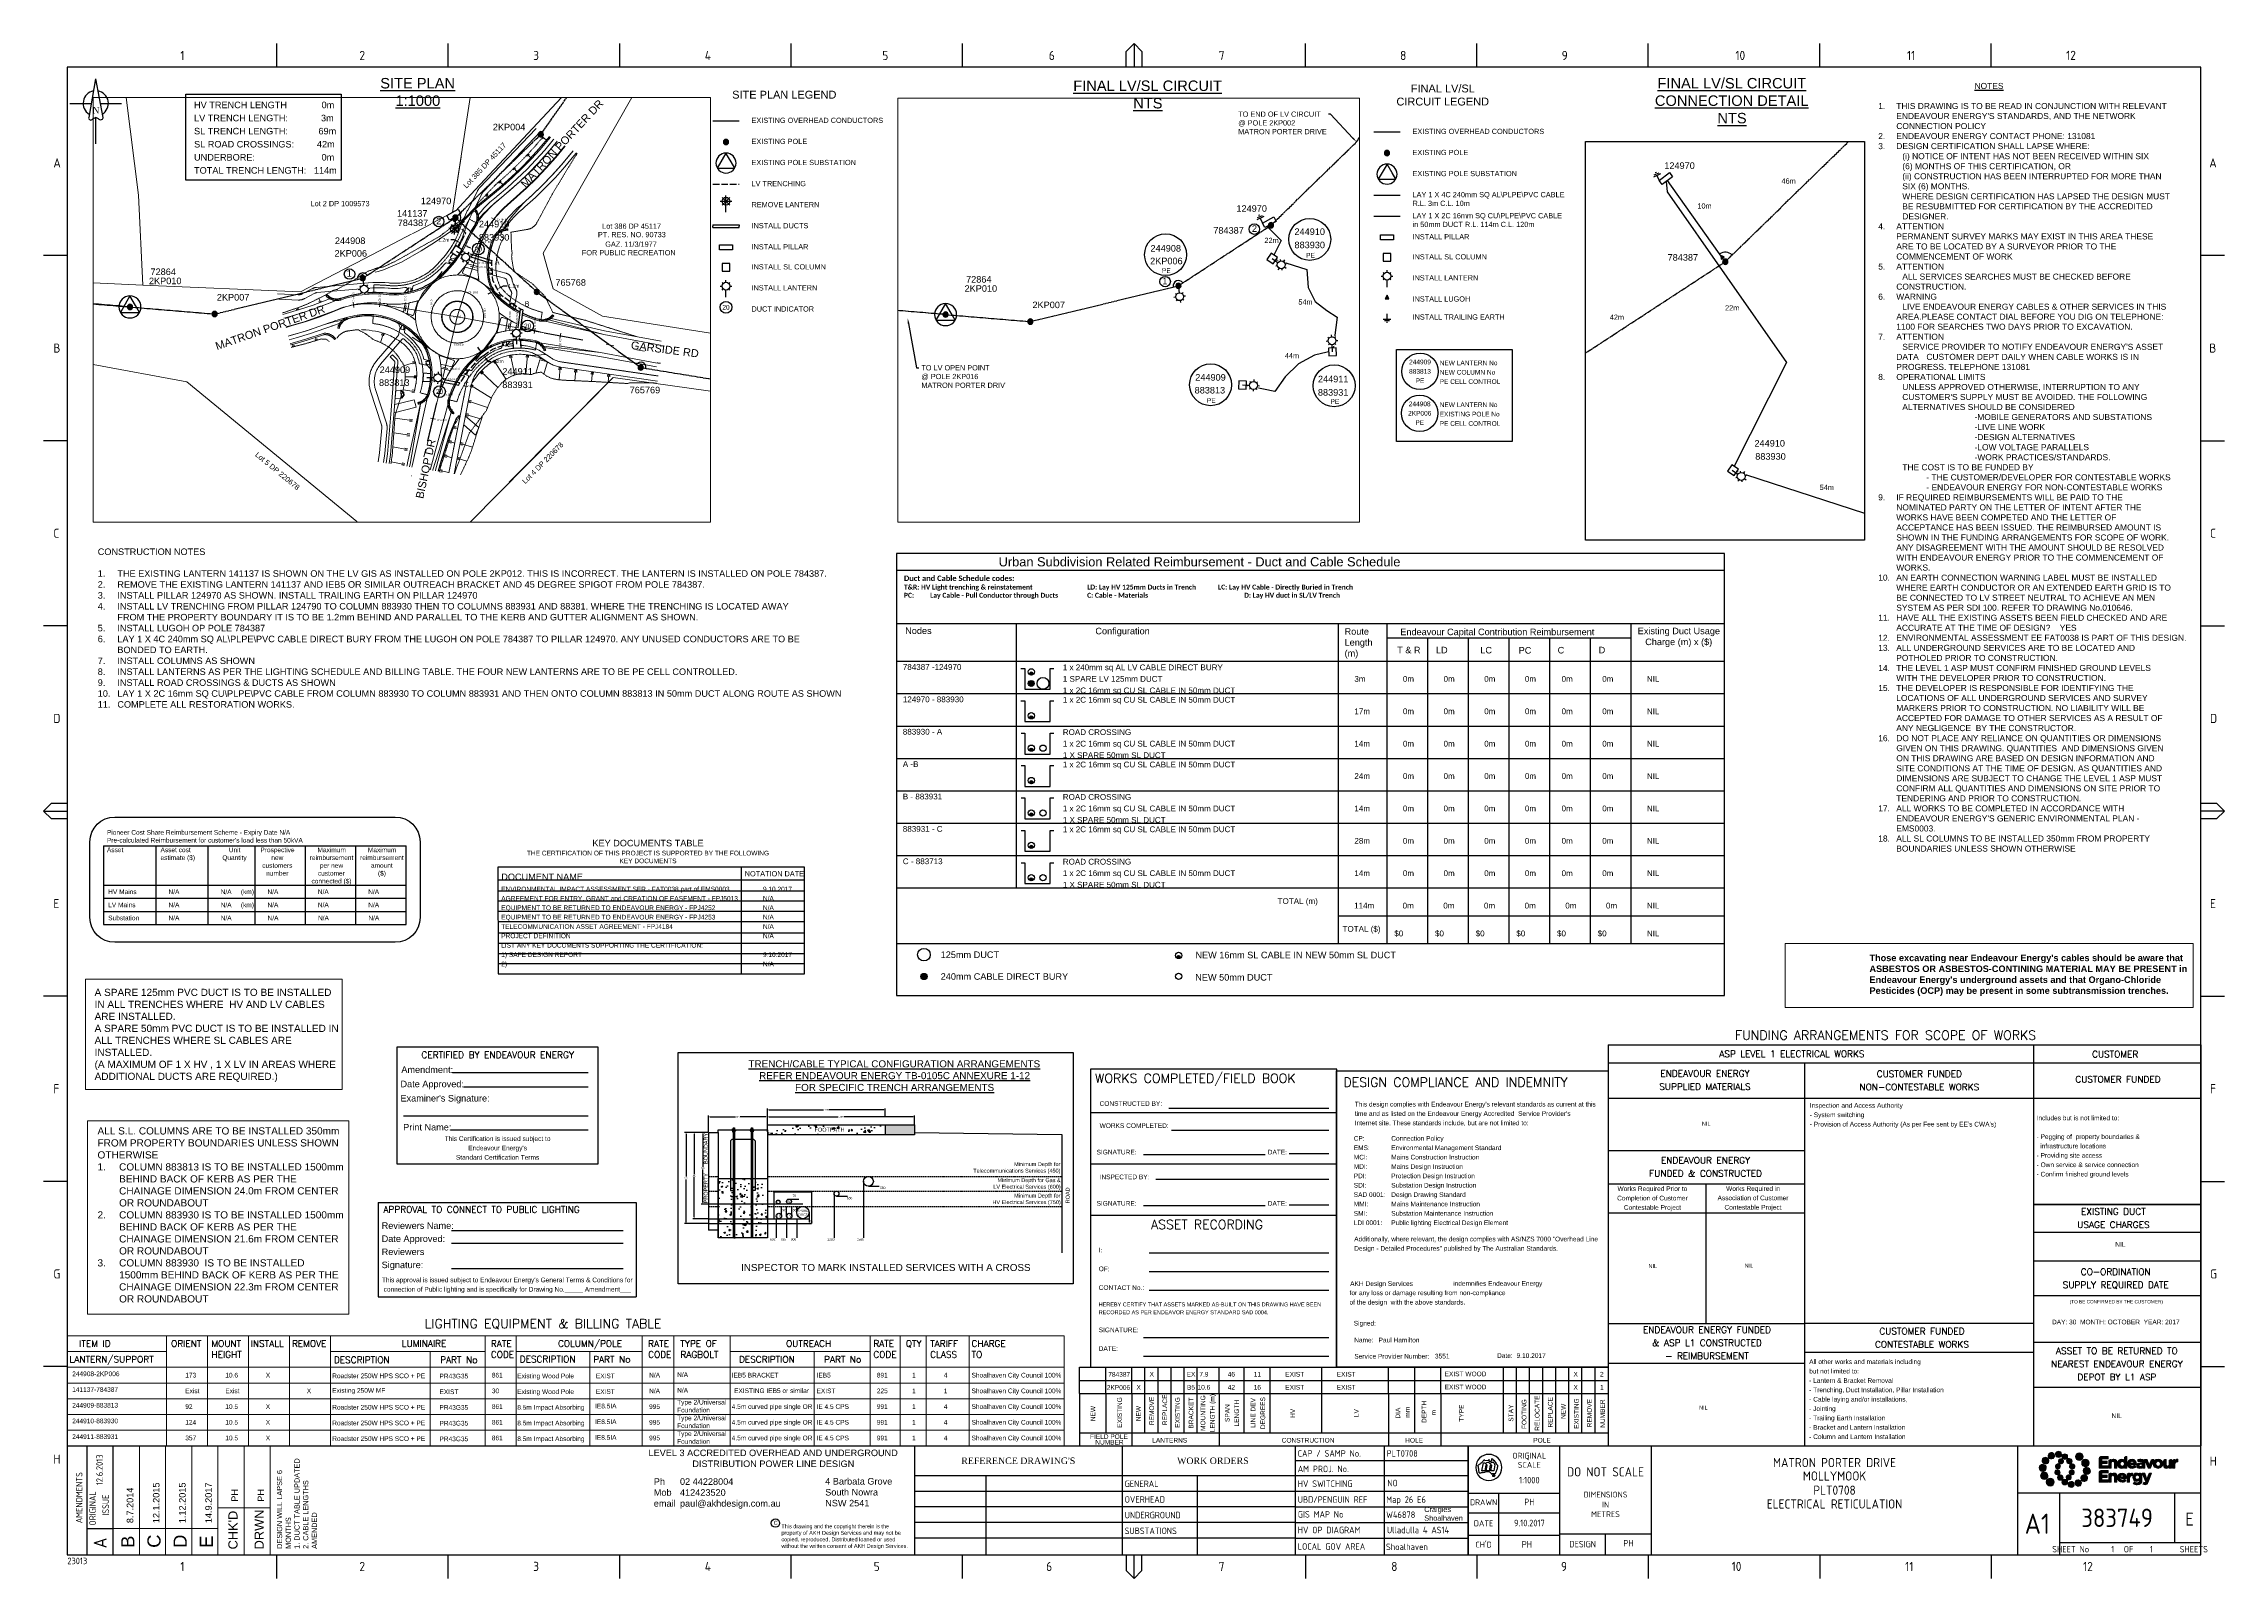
# Paper-space layout 'Retic' of a CAD drawing. Header units: metres, sheet in millimetres. Extents: x -9 to 824, y -5 to 581.
# The model-space entities are those that its viewports show. They can reach past a viewport. Long polylines and large blocks are cut down to what shows.
import ezdxf
from ezdxf import colors
from ezdxf.entities.mleader import LeaderData, LeaderLine
from ezdxf.enums import TextEntityAlignment as Align
from ezdxf.math import Vec2, Vec3

# ---------------------------------------------------------------- set-up
doc = ezdxf.new("R2010")
doc.units = ezdxf.units.M
for name, pattern in [('Cable Exist OH', [1, 1, 0]), ('Cable Exist UG', [8.2, 4, -1.2, 1.8, -1.2]), ('DASHED2', [0.375, 0.25, -0.125]), ('IE Trench LV', [6.5, 5, -1.5])]:
    doc.linetypes.add(name, pattern=pattern)
doc.layers.get('0').update_dxf_attribs({"color": 6})
for name, color, linetype in [('_User Miscellaneous1', 7, 'Continuous'), ('_User Miscellaneous2', 7, 'Continuous'), ('_User Notes', 7, 'Continuous'), ('Duct_SP_NEW', 2, 'Continuous'), ('Equip_LV_NEW', 2, 'Continuous'), ('Equip_SP_SL_EXT', 7, 'Continuous'), ('Equip_SP_SL_NEW', 2, 'Continuous'), ('Mains_HV_EXT', 7, 'Continuous'), ('Mains_HV_MOD', 3, 'Continuous'), ('Mains_LV_EXT', 7, 'Continuous'), ('Mains_LV_MOD', 3, 'Continuous'), ('Mains_LV_NEW', 2, 'Continuous'), ('Mains_LV_New_R9', 2, 'Continuous'), ('Mains_LV_NEW_T84', 2, 'Continuous'), ('Notes', 7, 'Continuous'), ('Notes_LV_MISC', 7, 'Continuous'), ('Notes_SL_MISC', 7, 'Continuous'), ('Notes_SP_MISC', 7, 'Continuous'), ('Notes_SP_NEW', 2, 'Continuous'), ('Sub_SP_TR_HV_LV_EXT', 7, 'Continuous'), ('Sub_SP_TR_HV_LV_SL_LS_EXT', 7, 'Continuous'), ('SupportsOH_SP_TR_HV_LV_SL_EXT', 7, 'Continuous'), ('SupportsOH_SP_TR_HV_LV_SL_MOD', 3, 'Continuous'), ('SupportsUG_HV_MOD', 3, 'Continuous'), ('SupportsUG_SP_LV_NEW', 2, 'Continuous'), ('SupportsUG_SP_LV_SL_NEW', 2, 'Continuous'), ('Trench_SP_NEW', 2, 'Continuous')]:
    doc.layers.add(name, color=color, linetype=linetype)
for name, color, linetype, lineweight in [('Cadastre Developer_SP_NEW', 2, 'Continuous', 5), ('Cadastre Land Parcels_SP_EXT', 9, 'Continuous', 5), ('Cadastre Roads_SP_EXT', 9, 'Continuous', 5)]:
    doc.layers.add(name, color=color, linetype=linetype, lineweight=lineweight)
doc.layers.add('Viewports', color=6, linetype='Continuous', plot=False)
doc.styles.add('AGI32-Arial', font='arial.ttf')
doc.styles.add('AGI32-Arial-Bold', font='arialbd.ttf')
doc.styles.add('Elec', font='romand__.ttf')
doc.styles.add('iecARIAL', font='arial.ttf', dxfattribs={"height": 2})
doc.styles.add('iecISOCP', font='isocp.shx')
doc.styles.add('iecNAME', font='times.ttf')
doc.styles.add('iecTimesNewRoman', font='times.ttf')
doc.styles.add('POLE_LABEL', font='arial.ttf')
doc.styles.add('SL_LABEL', font='arial.ttf')
doc.styles.get("Standard").update_dxf_attribs({"font": 'arial.ttf'})
doc.linetypes.add('Cable 4', pattern='A,5.25,-0.1,["o",Standard,S=2,R=0,X=1.2,Y=-0.7],-4', length=9.35)
doc.linetypes.add('Cable New UG', pattern='A,7,-0.25,["x",Standard,S=2,R=0,X=0.2,Y=-0.8],-2.1', length=9.35)
doc.dimstyles.get("Standard").update_dxf_attribs({"dimtxt": 0.18, "dimasz": 0.18, "dimexe": 0.18, "dimexo": 0.0625, "dimgap": 0.09, "dimtad": 0, "dimtih": 1, "dimtoh": 1, "dimdec": 4, "dimzin": 0, "dimdsep": 46, "dimtxsty": 'Standard', "dimcen": 0.09, "dimadec": 0, "dimazin": 0, "dimtfac": 1, "dimtdec": 4, "dimtofl": 0, "dimtmove": 0, "dimatfit": 3, "dimfxl": 1, "dimtolj": 1, "dimtzin": 0, "dimarcsym": 0})
pattern_1 = [(50, (221.6564, 186.633), (6.83193, -0.59772), [0.71438, -7.85813]), (355, (221.6564, 186.633), (-1.3216, 7.16462), [0.5715, -6.2865]), (100.451, (222.226, 186.583), (5.51034, 6.56688), [0.60713, -6.67838]), (46.184, (221.656, 188.538), (10.16546, -1.5766), [1.0716, -11.7872]), (96.636, (222.503, 188.407), (8.9027, 9.2785), [0.9107, -10.0176]), (351.184, (221.656, 188.538), (8.9027, 9.2784), [0.85725, -9.42975]), (21, (222.609, 188.0617), (5.68556, -3.83496), [0.71438, -7.85813]), (326, (222.609, 188.062), (2.31758, 6.90705), [0.5715, -6.2865]), (71.4514, (223.0827, 187.742), (8.0031, 3.0721), [0.60713, -6.67838]), (37.5, (221.6564, 186.633), (0.11582, 3.170814), [0, -6.2103, 0, -6.38175, 0, -6.31031]), (7.5, (221.6564, 186.633), (2.50574, 3.75677), [0, -3.63855, 0, -6.06742, 0, -2.40506]), (327.5, (219.5323, 186.633), (5.08465, -0.21483), [0, -2.38125, 0, -7.4295, 0, -9.85838]), (317.5, (218.58, 186.633), (5.55484, 0.9535), [0, -3.09563, 0, -4.93395, 0, -7.00088])]

# ---------------------------------------------------------------- blocks, each defined once
blk = doc.blocks.new('NorthPnt 11(NP11)')
for p, q in [((-19.7, 0), (-3.5, 0)), ((-0.1, -10.9), (-0.1, -30.8)), ((3.3, 0), (19.7, 0))]:
    blk.add_line(p, q)
for points in [[(-0.1, 18.8), (-5.4, -10.7, 0.877048), (-2.3, -11.9, -0.1543), (-0.1, -10.9, 0.090511)], [(-0.1, 18.8), (5.3, -10.7, -0.877048), (2.1, -11.9, 0.1543), (-0.1, -10.9, -0.090511)]]:
    blk.add_lwpolyline(points, format="xyb")
for start, end in [(100.5988, 238.8643), (300.0994, 80.4374)]:
    blk.add_arc((0, 0), 9.64, start, end)
at = {"color": 7, "style": 'iecNAME'}
blk.add_text('N', height=5.02, dxfattribs=at).set_placement((-2.6, -7.8))
blk = doc.blocks.new('EE_LOGO')
h = blk.add_hatch(color=7)
edge = h.paths.add_edge_path()
edge.add_spline(control_points=[(-25.34, 1.94), (-26.08, 1.98), (-26.72, 1.41), (-26.77, 0.66), (-26.81, -0.09), (-26.24, -0.72), (-25.49, -0.77), (-24.74, -0.81), (-24.1, -0.24), (-24.06, 0.51), (-24.02, 1.25), (-24.59, 1.89), (-25.34, 1.94)], knot_values=[0, 0, 0, 0, 1, 1, 1, 2, 2, 2, 3, 3, 3, 4, 4, 4, 4], degree=3, periodic=0)
h = blk.add_hatch(color=7)
edge = h.paths.add_edge_path()
edge.add_spline(control_points=[(-23.73, 4.46), (-24.34, 4.81), (-25.13, 4.61), (-25.49, 3.99), (-25.85, 3.38), (-25.64, 2.59), (-25.03, 2.23), (-24.41, 1.87), (-23.63, 2.08), (-23.27, 2.69), (-22.91, 3.31), (-23.12, 4.1), (-23.73, 4.46)], knot_values=[0, 0, 0, 0, 1, 1, 1, 2, 2, 2, 3, 3, 3, 4, 4, 4, 4], degree=3, periodic=0)
h = blk.add_hatch(color=7)
edge = h.paths.add_edge_path()
edge.add_spline(control_points=[(-21.12, 5.87), (-21.48, 6.44), (-22.24, 6.61), (-22.81, 6.24), (-23.37, 5.88), (-23.54, 5.12), (-23.17, 4.55), (-22.81, 3.98), (-22.05, 3.82), (-21.48, 4.19), (-20.92, 4.55), (-20.75, 5.31), (-21.12, 5.87)], knot_values=[0, 0, 0, 0, 1, 1, 1, 2, 2, 2, 3, 3, 3, 4, 4, 4, 4], degree=3, periodic=0)
h = blk.add_hatch(color=7)
edge = h.paths.add_edge_path()
edge.add_spline(control_points=[(-19.43, 2.06), (-19.94, 2.17), (-20.44, 1.84), (-20.55, 1.33), (-20.66, 0.82), (-20.34, 0.32), (-19.83, 0.21), (-19.32, 0.1), (-18.81, 0.42), (-18.71, 0.93), (-18.59, 1.44), (-18.92, 1.95), (-19.43, 2.06)], knot_values=[0, 0, 0, 0, 1, 1, 1, 2, 2, 2, 3, 3, 3, 4, 4, 4, 4], degree=3, periodic=0)
h = blk.add_hatch(color=7)
edge = h.paths.add_edge_path()
edge.add_spline(control_points=[(-18.27, 5.87), (-18.34, 6.5), (-18.91, 6.97), (-19.54, 6.9), (-20.18, 6.84), (-20.65, 6.27), (-20.58, 5.63), (-20.52, 4.99), (-19.95, 4.53), (-19.31, 4.59), (-18.67, 4.66), (-18.21, 5.23), (-18.27, 5.87)], knot_values=[0, 0, 0, 0, 1, 1, 1, 2, 2, 2, 3, 3, 3, 4, 4, 4, 4], degree=3, periodic=0)
h = blk.add_hatch(color=7)
edge = h.paths.add_edge_path()
edge.add_spline(control_points=[(-15.91, 4.86), (-15.91, 4.26), (-16.4, 3.77), (-17, 3.77), (-17.6, 3.77), (-18.08, 4.26), (-18.08, 4.86), (-18.08, 5.46), (-17.6, 5.95), (-17, 5.95), (-16.4, 5.95), (-15.91, 5.46), (-15.91, 4.86)], knot_values=[0, 0, 0, 0, 1, 1, 1, 2, 2, 2, 3, 3, 3, 4, 4, 4, 4], degree=3, periodic=0)
edge = h.paths.add_edge_path()
edge.add_spline(control_points=[(-18.29, 3.97), (-18.8, 4.08), (-19.3, 3.76), (-19.41, 3.25), (-19.52, 2.74), (-19.2, 2.23), (-18.69, 2.12), (-18.18, 2.01), (-17.67, 2.33), (-17.56, 2.84), (-17.45, 3.35), (-17.78, 3.86), (-18.29, 3.97)], knot_values=[0, 0, 0, 0, 1, 1, 1, 2, 2, 2, 3, 3, 3, 4, 4, 4, 4], degree=3, periodic=0)
h = blk.add_hatch(color=7)
edge = h.paths.add_edge_path()
edge.add_spline(control_points=[(-14.59, 2.36), (-14.16, 2.75), (-14.12, 3.41), (-14.51, 3.84), (-14.89, 4.27), (-15.55, 4.31), (-15.99, 3.93), (-16.42, 3.54), (-16.46, 2.88), (-16.07, 2.45), (-15.69, 2.01), (-15.02, 1.98), (-14.59, 2.36)], knot_values=[0, 0, 0, 0, 1, 1, 1, 2, 2, 2, 3, 3, 3, 4, 4, 4, 4], degree=3, periodic=0)
edge = h.paths.add_edge_path()
edge.add_spline(control_points=[(-15.91, 4.86), (-15.91, 4.26), (-16.4, 3.77), (-17, 3.77), (-17.6, 3.77), (-18.08, 4.26), (-18.08, 4.86), (-18.08, 5.46), (-17.6, 5.95), (-17, 5.95), (-16.4, 5.95), (-15.91, 5.46), (-15.91, 4.86)], knot_values=[0, 0, 0, 0, 1, 1, 1, 2, 2, 2, 3, 3, 3, 4, 4, 4, 4], degree=3, periodic=0)
h = blk.add_hatch(color=7)
edge = h.paths.add_edge_path()
edge.add_spline(control_points=[(-15.91, 4.86), (-15.91, 4.26), (-16.4, 3.77), (-17, 3.77), (-17.6, 3.77), (-18.08, 4.26), (-18.08, 4.86), (-18.08, 5.46), (-17.6, 5.95), (-17, 5.95), (-16.4, 5.95), (-15.91, 5.46), (-15.91, 4.86)], knot_values=[0, 0, 0, 0, 1, 1, 1, 2, 2, 2, 3, 3, 3, 4, 4, 4, 4], degree=3, periodic=0)
edge = h.paths.add_edge_path(flags=16)
edge.add_spline(control_points=[(-15.91, 4.86), (-15.91, 4.26), (-16.4, 3.77), (-17, 3.77), (-17.6, 3.77), (-18.08, 4.26), (-18.08, 4.86), (-18.08, 5.46), (-17.6, 5.95), (-17, 5.95), (-16.4, 5.95), (-15.91, 5.46), (-15.91, 4.86)], knot_values=[0, 0, 0, 0, 1, 1, 1, 2, 2, 2, 3, 3, 3, 4, 4, 4, 4], degree=3, periodic=0)
h = blk.add_hatch(color=7)
edge = h.paths.add_edge_path()
edge.add_spline(control_points=[(-13.94, 0.18), (-13.41, 0.32), (-13.09, 0.87), (-13.23, 1.4), (-13.37, 1.93), (-13.92, 2.25), (-14.45, 2.11), (-14.98, 1.97), (-15.3, 1.42), (-15.16, 0.89), (-15.02, 0.36), (-14.47, 0.04), (-13.94, 0.18)], knot_values=[0, 0, 0, 0, 1, 1, 1, 2, 2, 2, 3, 3, 3, 4, 4, 4, 4], degree=3, periodic=0)
h = blk.add_hatch(color=7)
edge = h.paths.add_edge_path()
edge.add_spline(control_points=[(-9.93, 4.86), (-9.93, 4.03), (-10.61, 3.35), (-11.44, 3.35), (-12.28, 3.35), (-12.95, 4.03), (-12.95, 4.86), (-12.95, 5.69), (-12.28, 6.37), (-11.44, 6.37), (-10.61, 6.37), (-9.93, 5.69), (-9.93, 4.86)], knot_values=[0, 0, 0, 0, 1, 1, 1, 2, 2, 2, 3, 3, 3, 4, 4, 4, 4], degree=3, periodic=0)
h = blk.add_hatch(color=7)
edge = h.paths.add_edge_path()
edge.add_spline(control_points=[(-8.55, 1.13), (-7.83, 1.45), (-7.5, 2.29), (-7.82, 3.01), (-8.14, 3.73), (-8.98, 4.06), (-9.7, 3.74), (-10.42, 3.42), (-10.75, 2.58), (-10.43, 1.86), (-10.11, 1.14), (-9.27, 0.81), (-8.55, 1.13)], knot_values=[0, 0, 0, 0, 1, 1, 1, 2, 2, 2, 3, 3, 3, 4, 4, 4, 4], degree=3, periodic=0)
h = blk.add_hatch(color=7)
edge = h.paths.add_edge_path()
edge.add_spline(control_points=[(-8.66, -1.92), (-7.91, -1.96), (-7.27, -1.39), (-7.23, -0.64), (-7.19, 0.1), (-7.76, 0.74), (-8.51, 0.78), (-9.25, 0.83), (-9.89, 0.26), (-9.94, -0.49), (-9.98, -1.24), (-9.41, -1.88), (-8.66, -1.92)], knot_values=[0, 0, 0, 0, 1, 1, 1, 2, 2, 2, 3, 3, 3, 4, 4, 4, 4], degree=3, periodic=0)
h = blk.add_hatch(color=7)
edge = h.paths.add_edge_path()
edge.add_spline(control_points=[(-3.85, 0.44), (-3.85, 0.44), (-3.85, 4.25), (-3.85, 4.3), (-3.85, 4.35), (-3.85, 4.86), (-3.29, 4.86), (-2.74, 4.86), (-0.49, 4.86), (-0.49, 4.86), (-0.49, 4.86), (-0.49, 4), (-0.49, 4), (-0.49, 4), (-2.89, 4), (-2.89, 4), (-2.89, 4), (-2.89, 3.1), (-2.89, 3.1), (-2.89, 3.1), (-0.8, 3.1), (-0.8, 3.1), (-0.8, 3.1), (-0.8, 2.23), (-0.8, 2.23), (-0.8, 2.23), (-2.89, 2.23), (-2.89, 2.23), (-2.89, 2.23), (-2.89, 1.31), (-2.89, 1.31), (-2.89, 1.31), (-0.49, 1.31), (-0.49, 1.31), (-0.49, 1.31), (-0.49, 0.44), (-0.49, 0.44), (-0.49, 0.44), (-3.85, 0.44), (-3.85, 0.44)], knot_values=[0, 0, 0, 0, 1, 1, 1, 2, 2, 2, 3, 3, 3, 4, 4, 4, 5, 5, 5, 6, 6, 6, 7, 7, 7, 8, 8, 8, 9, 9, 9, 10, 10, 10, 11, 11, 11, 12, 12, 12, 13, 13, 13, 13], degree=3, periodic=0)
h = blk.add_hatch(color=7)
edge = h.paths.add_edge_path()
edge.add_spline(control_points=[(1.94, 0.44), (1.94, 0.44), (1.94, 2.33), (1.94, 2.33), (1.94, 2.78), (1.73, 3.02), (1.36, 3.02), (1, 3.02), (0.76, 2.78), (0.76, 2.33), (0.76, 2.33), (0.76, 0.44), (0.76, 0.44), (0.76, 0.44), (-0.2, 0.44), (-0.2, 0.44), (-0.2, 0.44), (-0.2, 3.21), (-0.2, 3.27), (-0.2, 3.33), (-0.2, 3.82), (0.36, 3.82), (0.76, 3.82), (0.76, 3.82), (0.76, 3.82), (0.76, 3.82), (0.76, 3.35), (0.76, 3.35), (0.98, 3.63), (1.27, 3.89), (1.75, 3.89), (2.48, 3.89), (2.9, 3.41), (2.9, 2.63), (2.9, 2.63), (2.9, 0.44), (2.9, 0.44), (2.9, 0.44), (1.94, 0.44), (1.94, 0.44)], knot_values=[0, 0, 0, 0, 1, 1, 1, 2, 2, 2, 3, 3, 3, 4, 4, 4, 5, 5, 5, 6, 6, 6, 7, 7, 7, 8, 8, 8, 9, 9, 9, 10, 10, 10, 11, 11, 11, 12, 12, 12, 13, 13, 13, 13], degree=3, periodic=0)
h = blk.add_hatch(color=7)
edge = h.paths.add_edge_path(flags=16)
edge.add_spline(control_points=[(5.8, 2.13), (5.8, 2.69), (5.43, 3.07), (4.98, 3.07), (4.53, 3.07), (4.15, 2.7), (4.15, 2.13), (4.15, 2.13), (4.15, 2.12), (4.15, 2.12), (4.15, 1.56), (4.53, 1.19), (4.98, 1.19), (5.43, 1.19), (5.8, 1.56), (5.8, 2.12), (5.8, 2.12), (5.8, 2.13), (5.8, 2.13)], knot_values=[0, 0, 0, 0, 1, 1, 1, 2, 2, 2, 3, 3, 3, 4, 4, 4, 5, 5, 5, 6, 6, 6, 6], degree=3, periodic=0)
edge = h.paths.add_edge_path()
edge.add_spline(control_points=[(5.79, 0.44), (5.79, 0.44), (5.79, 0.92), (5.79, 0.92), (5.55, 0.6), (5.23, 0.37), (4.73, 0.37), (3.94, 0.37), (3.19, 0.99), (3.19, 2.12), (3.19, 2.12), (3.19, 2.13), (3.19, 2.13), (3.19, 3.26), (3.93, 3.88), (4.73, 3.88), (5.24, 3.88), (5.56, 3.65), (5.79, 3.38), (5.79, 3.38), (5.79, 4.27), (5.79, 4.3), (5.79, 4.34), (5.79, 4.86), (6.34, 4.86), (6.73, 4.86), (6.75, 4.86), (6.75, 4.86), (6.75, 4.86), (6.75, 0.44), (6.75, 0.44), (6.75, 0.44), (5.79, 0.44), (5.79, 0.44)], knot_values=[0, 0, 0, 0, 1, 1, 1, 2, 2, 2, 3, 3, 3, 4, 4, 4, 5, 5, 5, 6, 6, 6, 7, 7, 7, 8, 8, 8, 9, 9, 9, 10, 10, 10, 11, 11, 11, 11], degree=3, periodic=0)
h = blk.add_hatch(color=7)
edge = h.paths.add_edge_path()
edge.add_spline(control_points=[(8.69, 3.89), (7.7, 3.89), (7.01, 3.09), (7.01, 2.13), (7.01, 2.13), (7.01, 2.12), (7.01, 2.12), (7.01, 1.08), (7.77, 0.37), (8.78, 0.37), (9.39, 0.37), (9.85, 0.61), (10.16, 1), (10.16, 1), (9.62, 1.48), (9.62, 1.48), (9.35, 1.24), (9.12, 1.14), (8.79, 1.14), (8.33, 1.13), (8, 1.49), (7.95, 1.86), (7.91, 2.18), (7.93, 2.29), (7.95, 2.43), (8.02, 2.85), (8.29, 3.12), (8.69, 3.12), (9.09, 3.12), (9.34, 2.83), (9.4, 2.4), (9.4, 2.4), (8.14, 2.4), (8.14, 2.4), (8.14, 2.4), (8.12, 1.8), (8.64, 1.8), (9.17, 1.8), (10.32, 1.8), (10.32, 1.8), (10.33, 1.89), (10.34, 1.95), (10.34, 2.04), (10.34, 2.04), (10.34, 2.05), (10.34, 2.05), (10.34, 3.01), (9.82, 3.89), (8.69, 3.89)], knot_values=[0, 0, 0, 0, 1, 1, 1, 2, 2, 2, 3, 3, 3, 4, 4, 4, 5, 5, 5, 6, 6, 6, 7, 7, 7, 8, 8, 8, 9, 9, 9, 10, 10, 10, 11, 11, 11, 12, 12, 12, 13, 13, 13, 14, 14, 14, 15, 15, 15, 16, 16, 16, 16], degree=3, periodic=0)
h = blk.add_hatch(color=7)
edge = h.paths.add_edge_path(flags=16)
edge.add_spline(control_points=[(12.69, 1.8), (12.53, 1.88), (12.31, 1.93), (12.08, 1.93), (11.67, 1.93), (11.42, 1.77), (11.42, 1.46), (11.42, 1.46), (11.42, 1.45), (11.42, 1.45), (11.42, 1.19), (11.63, 1.04), (11.94, 1.04), (12.39, 1.04), (12.69, 1.29), (12.69, 1.63), (12.69, 1.63), (12.69, 1.8), (12.69, 1.8)], knot_values=[0, 0, 0, 0, 1, 1, 1, 2, 2, 2, 3, 3, 3, 4, 4, 4, 5, 5, 5, 6, 6, 6, 6], degree=3, periodic=0)
edge = h.paths.add_edge_path()
edge.add_spline(control_points=[(12.67, 0.44), (12.67, 0.44), (12.67, 0.81), (12.67, 0.81), (12.44, 0.55), (12.12, 0.38), (11.65, 0.38), (11.01, 0.38), (10.49, 0.74), (10.49, 1.41), (10.49, 1.41), (10.49, 1.42), (10.49, 1.42), (10.49, 2.16), (11.05, 2.5), (11.85, 2.5), (12.19, 2.5), (12.44, 2.45), (12.68, 2.37), (12.68, 2.37), (12.68, 2.42), (12.68, 2.42), (12.68, 2.82), (12.43, 3.07), (11.95, 3.07), (11.59, 3.07), (11.33, 3), (11.02, 2.89), (11.02, 2.89), (10.78, 3.62), (10.78, 3.62), (11.15, 3.78), (11.52, 3.89), (12.09, 3.89), (13.14, 3.89), (13.6, 3.35), (13.6, 2.43), (13.6, 2.43), (13.6, 0.44), (13.6, 0.44), (13.6, 0.44), (12.67, 0.44), (12.67, 0.44)], knot_values=[0, 0, 0, 0, 1, 1, 1, 2, 2, 2, 3, 3, 3, 4, 4, 4, 5, 5, 5, 6, 6, 6, 7, 7, 7, 8, 8, 8, 9, 9, 9, 10, 10, 10, 11, 11, 11, 12, 12, 12, 13, 13, 13, 14, 14, 14, 14], degree=3, periodic=0)
h = blk.add_hatch(color=7)
edge = h.paths.add_edge_path()
edge.add_spline(control_points=[(15.71, 0.44), (15.71, 0.44), (14.84, 0.44), (14.84, 0.44), (14.84, 0.44), (13.51, 3.83), (13.51, 3.83), (13.51, 3.83), (14.53, 3.83), (14.53, 3.83), (14.53, 3.83), (15.28, 1.58), (15.28, 1.58), (15.28, 1.58), (15.86, 3.3), (15.86, 3.3), (15.86, 3.3), (16.02, 3.83), (16.4, 3.83), (16.78, 3.83), (17.04, 3.83), (17.04, 3.83), (17.04, 3.83), (15.71, 0.44), (15.71, 0.44)], knot_values=[0, 0, 0, 0, 1, 1, 1, 2, 2, 2, 3, 3, 3, 4, 4, 4, 5, 5, 5, 6, 6, 6, 7, 7, 7, 8, 8, 8, 8], degree=3, periodic=0)
h = blk.add_hatch(color=7)
edge = h.paths.add_edge_path(flags=16)
edge.add_spline(control_points=[(19.52, 2.16), (19.52, 2.66), (19.16, 3.09), (18.63, 3.09), (18.08, 3.09), (17.75, 2.67), (17.75, 2.17), (17.75, 2.17), (17.75, 2.16), (17.75, 2.16), (17.75, 1.66), (18.11, 1.22), (18.64, 1.22), (19.19, 1.22), (19.52, 1.65), (19.52, 2.15), (19.52, 2.15), (19.52, 2.16), (19.52, 2.16)], knot_values=[0, 0, 0, 0, 1, 1, 1, 2, 2, 2, 3, 3, 3, 4, 4, 4, 5, 5, 5, 6, 6, 6, 6], degree=3, periodic=0)
edge = h.paths.add_edge_path()
edge.add_spline(control_points=[(18.63, 0.4), (17.58, 0.4), (16.8, 1.17), (16.8, 2.15), (16.8, 2.15), (16.8, 2.16), (16.8, 2.16), (16.8, 3.13), (17.59, 3.92), (18.64, 3.92), (19.69, 3.92), (20.46, 3.14), (20.46, 2.17), (20.46, 2.17), (20.46, 2.16), (20.46, 2.16), (20.46, 1.19), (19.68, 0.4), (18.63, 0.4)], knot_values=[0, 0, 0, 0, 1, 1, 1, 2, 2, 2, 3, 3, 3, 4, 4, 4, 5, 5, 5, 6, 6, 6, 6], degree=3, periodic=0)
h = blk.add_hatch(color=7)
edge = h.paths.add_edge_path()
edge.add_spline(control_points=[(22.86, 0.44), (22.86, 0.44), (22.86, 0.92), (22.86, 0.92), (22.64, 0.64), (22.36, 0.38), (21.87, 0.38), (21.15, 0.38), (20.72, 0.86), (20.72, 1.63), (20.72, 1.63), (20.72, 3.22), (20.72, 3.27), (20.72, 3.32), (20.72, 3.82), (21.28, 3.82), (21.68, 3.82), (21.68, 3.82), (21.68, 3.82), (21.68, 3.82), (21.68, 1.94), (21.68, 1.94), (21.68, 1.48), (21.9, 1.25), (22.26, 1.25), (22.63, 1.25), (22.86, 1.48), (22.86, 1.94), (22.86, 1.94), (22.86, 3.2), (22.86, 3.27), (22.86, 3.34), (22.87, 3.82), (23.42, 3.82), (23.82, 3.82), (23.82, 3.82), (23.82, 3.82), (23.82, 3.82), (23.82, 0.44), (23.82, 0.44), (23.82, 0.44), (22.86, 0.44), (22.86, 0.44)], knot_values=[0, 0, 0, 0, 1, 1, 1, 2, 2, 2, 3, 3, 3, 4, 4, 4, 5, 5, 5, 6, 6, 6, 7, 7, 7, 8, 8, 8, 9, 9, 9, 10, 10, 10, 11, 11, 11, 12, 12, 12, 13, 13, 13, 14, 14, 14, 14], degree=3, periodic=0)
h = blk.add_hatch(color=7)
edge = h.paths.add_edge_path()
edge.add_spline(control_points=[(26.09, 2.88), (25.46, 2.88), (25.06, 2.5), (25.06, 1.69), (25.06, 1.69), (25.06, 0.44), (25.06, 0.44), (25.06, 0.44), (24.1, 0.44), (24.1, 0.44), (24.1, 0.44), (24.1, 3.24), (24.1, 3.27), (24.1, 3.3), (24.1, 3.83), (24.66, 3.83), (25.22, 3.83), (25.06, 3.83), (25.06, 3.83), (25.06, 3.83), (25.06, 3.14), (25.06, 3.14), (25.26, 3.61), (25.58, 3.91), (26.14, 3.89), (26.14, 3.89), (26.14, 2.88), (26.14, 2.88), (26.14, 2.88), (26.09, 2.88), (26.09, 2.88)], knot_values=[0, 0, 0, 0, 1, 1, 1, 2, 2, 2, 3, 3, 3, 4, 4, 4, 5, 5, 5, 6, 6, 6, 7, 7, 7, 8, 8, 8, 9, 9, 9, 10, 10, 10, 10], degree=3, periodic=0)
h = blk.add_hatch(color=7)
edge = h.paths.add_edge_path()
edge.add_spline(control_points=[(-25.45, -1.11), (-26.17, -1.43), (-26.5, -2.27), (-26.18, -2.99), (-25.86, -3.71), (-25.02, -4.04), (-24.3, -3.72), (-23.58, -3.4), (-23.25, -2.56), (-23.57, -1.84), (-23.88, -1.12), (-24.72, -0.79), (-25.45, -1.11)], knot_values=[0, 0, 0, 0, 1, 1, 1, 2, 2, 2, 3, 3, 3, 4, 4, 4, 4], degree=3, periodic=0)
h = blk.add_hatch(color=7)
edge = h.paths.add_edge_path()
edge.add_spline(control_points=[(-24.06, -4.84), (-24.06, -4.01), (-23.39, -3.33), (-22.55, -3.33), (-21.72, -3.33), (-21.04, -4.01), (-21.04, -4.84), (-21.04, -5.68), (-21.72, -6.35), (-22.55, -6.35), (-23.39, -6.35), (-24.06, -5.68), (-24.06, -4.84)], knot_values=[0, 0, 0, 0, 1, 1, 1, 2, 2, 2, 3, 3, 3, 4, 4, 4, 4], degree=3, periodic=0)
h = blk.add_hatch(color=7)
edge = h.paths.add_edge_path()
edge.add_spline(control_points=[(-20.06, -0.16), (-20.59, -0.3), (-20.9, -0.85), (-20.76, -1.38), (-20.63, -1.91), (-20.08, -2.23), (-19.55, -2.09), (-19.02, -1.95), (-18.7, -1.4), (-18.84, -0.87), (-18.98, -0.34), (-19.52, -0.02), (-20.06, -0.16)], knot_values=[0, 0, 0, 0, 1, 1, 1, 2, 2, 2, 3, 3, 3, 4, 4, 4, 4], degree=3, periodic=0)
h = blk.add_hatch(color=7)
edge = h.paths.add_edge_path()
edge.add_spline(control_points=[(-19.41, -2.34), (-19.84, -2.73), (-19.88, -3.39), (-19.49, -3.82), (-19.1, -4.26), (-18.44, -4.29), (-18.01, -3.91), (-17.58, -3.52), (-17.54, -2.86), (-17.93, -2.43), (-18.31, -2), (-18.97, -1.96), (-19.41, -2.34)], knot_values=[0, 0, 0, 0, 1, 1, 1, 2, 2, 2, 3, 3, 3, 4, 4, 4, 4], degree=3, periodic=0)
h = blk.add_hatch(color=7)
edge = h.paths.add_edge_path()
edge.add_spline(control_points=[(-18.08, -4.84), (-18.08, -4.24), (-17.6, -3.76), (-17, -3.76), (-16.4, -3.76), (-15.91, -4.24), (-15.91, -4.84), (-15.91, -5.44), (-16.4, -5.93), (-17, -5.93), (-17.6, -5.93), (-18.08, -5.44), (-18.08, -4.84)], knot_values=[0, 0, 0, 0, 1, 1, 1, 2, 2, 2, 3, 3, 3, 4, 4, 4, 4], degree=3, periodic=0)
h = blk.add_hatch(color=7)
edge = h.paths.add_edge_path()
edge.add_spline(control_points=[(-15.71, -3.95), (-15.2, -4.06), (-14.69, -3.74), (-14.58, -3.23), (-14.47, -2.72), (-14.8, -2.21), (-15.31, -2.1), (-15.82, -1.99), (-16.32, -2.32), (-16.43, -2.83), (-16.54, -3.34), (-16.22, -3.84), (-15.71, -3.95)], knot_values=[0, 0, 0, 0, 1, 1, 1, 2, 2, 2, 3, 3, 3, 4, 4, 4, 4], degree=3, periodic=0)
h = blk.add_hatch(color=7)
edge = h.paths.add_edge_path()
edge.add_spline(control_points=[(-15.72, -5.85), (-15.66, -6.49), (-15.09, -6.95), (-14.45, -6.89), (-13.81, -6.82), (-13.35, -6.25), (-13.41, -5.62), (-13.48, -4.98), (-14.05, -4.51), (-14.68, -4.58), (-15.33, -4.64), (-15.79, -5.21), (-15.72, -5.85)], knot_values=[0, 0, 0, 0, 1, 1, 1, 2, 2, 2, 3, 3, 3, 4, 4, 4, 4], degree=3, periodic=0)
h = blk.add_hatch(color=7)
edge = h.paths.add_edge_path()
edge.add_spline(control_points=[(-14.57, -2.04), (-14.06, -2.15), (-13.55, -1.83), (-13.44, -1.32), (-13.33, -0.81), (-13.66, -0.3), (-14.17, -0.19), (-14.68, -0.08), (-15.18, -0.4), (-15.29, -0.92), (-15.4, -1.43), (-15.08, -1.93), (-14.57, -2.04)], knot_values=[0, 0, 0, 0, 1, 1, 1, 2, 2, 2, 3, 3, 3, 4, 4, 4, 4], degree=3, periodic=0)
h = blk.add_hatch(color=7)
edge = h.paths.add_edge_path()
edge.add_spline(control_points=[(-12.88, -5.86), (-12.52, -6.43), (-11.76, -6.59), (-11.19, -6.23), (-10.62, -5.86), (-10.46, -5.1), (-10.82, -4.53), (-11.19, -3.97), (-11.95, -3.8), (-12.51, -4.17), (-13.08, -4.53), (-13.25, -5.29), (-12.88, -5.86)], knot_values=[0, 0, 0, 0, 1, 1, 1, 2, 2, 2, 3, 3, 3, 4, 4, 4, 4], degree=3, periodic=0)
h = blk.add_hatch(color=7)
edge = h.paths.add_edge_path()
edge.add_spline(control_points=[(-10.27, -4.44), (-9.65, -4.79), (-8.86, -4.59), (-8.51, -3.97), (-8.15, -3.36), (-8.36, -2.57), (-8.97, -2.22), (-9.58, -1.86), (-10.37, -2.06), (-10.73, -2.68), (-11.09, -3.29), (-10.88, -4.08), (-10.27, -4.44)], knot_values=[0, 0, 0, 0, 1, 1, 1, 2, 2, 2, 3, 3, 3, 4, 4, 4, 4], degree=3, periodic=0)
h = blk.add_hatch(color=7)
edge = h.paths.add_edge_path()
edge.add_spline(control_points=[(-3.85, -4.84), (-3.85, -4.84), (-3.85, -1.03), (-3.85, -0.98), (-3.85, -0.94), (-3.85, -0.42), (-3.29, -0.42), (-2.74, -0.42), (-0.49, -0.42), (-0.49, -0.42), (-0.49, -0.42), (-0.49, -1.29), (-0.49, -1.29), (-0.49, -1.29), (-2.89, -1.29), (-2.89, -1.29), (-2.89, -1.29), (-2.89, -2.19), (-2.89, -2.19), (-2.89, -2.19), (-0.8, -2.19), (-0.8, -2.19), (-0.8, -2.19), (-0.8, -3.05), (-0.8, -3.05), (-0.8, -3.05), (-2.89, -3.05), (-2.89, -3.05), (-2.89, -3.05), (-2.89, -3.98), (-2.89, -3.98), (-2.89, -3.98), (-0.49, -3.98), (-0.49, -3.98), (-0.49, -3.98), (-0.49, -4.84), (-0.49, -4.84), (-0.49, -4.84), (-3.85, -4.84), (-3.85, -4.84)], knot_values=[0, 0, 0, 0, 1, 1, 1, 2, 2, 2, 3, 3, 3, 4, 4, 4, 5, 5, 5, 6, 6, 6, 7, 7, 7, 8, 8, 8, 9, 9, 9, 10, 10, 10, 11, 11, 11, 12, 12, 12, 13, 13, 13, 13], degree=3, periodic=0)
h = blk.add_hatch(color=7)
edge = h.paths.add_edge_path()
edge.add_spline(control_points=[(1.94, -4.84), (1.94, -4.84), (1.94, -2.96), (1.94, -2.96), (1.94, -2.5), (1.73, -2.27), (1.36, -2.27), (1, -2.27), (0.76, -2.5), (0.76, -2.96), (0.76, -2.96), (0.76, -4.84), (0.76, -4.84), (0.76, -4.84), (-0.2, -4.84), (-0.2, -4.84), (-0.2, -4.84), (-0.2, -2.07), (-0.2, -2.01), (-0.2, -1.96), (-0.2, -1.46), (0.36, -1.46), (0.76, -1.46), (0.76, -1.46), (0.76, -1.46), (0.76, -1.46), (0.76, -1.94), (0.76, -1.94), (0.98, -1.65), (1.27, -1.4), (1.75, -1.4), (2.48, -1.4), (2.9, -1.88), (2.9, -2.65), (2.9, -2.65), (2.9, -4.84), (2.9, -4.84), (2.9, -4.84), (1.94, -4.84), (1.94, -4.84)], knot_values=[0, 0, 0, 0, 1, 1, 1, 2, 2, 2, 3, 3, 3, 4, 4, 4, 5, 5, 5, 6, 6, 6, 7, 7, 7, 8, 8, 8, 9, 9, 9, 10, 10, 10, 11, 11, 11, 12, 12, 12, 13, 13, 13, 13], degree=3, periodic=0)
h = blk.add_hatch(color=7)
edge = h.paths.add_edge_path()
edge.add_spline(control_points=[(4.87, -1.4), (3.88, -1.4), (3.19, -2.19), (3.19, -3.16), (3.19, -3.16), (3.19, -3.17), (3.19, -3.17), (3.19, -4.21), (3.94, -4.92), (4.96, -4.92), (5.57, -4.92), (6.03, -4.68), (6.34, -4.29), (6.34, -4.29), (5.79, -3.8), (5.79, -3.8), (5.53, -4.05), (5.29, -4.14), (4.97, -4.15), (4.51, -4.16), (4.18, -3.79), (4.13, -3.42), (4.09, -3.1), (4.11, -3), (4.13, -2.86), (4.2, -2.44), (4.47, -2.17), (4.87, -2.17), (5.27, -2.17), (5.52, -2.46), (5.58, -2.89), (5.58, -2.89), (4.32, -2.89), (4.32, -2.89), (4.32, -2.89), (4.29, -3.49), (4.82, -3.49), (5.35, -3.49), (6.5, -3.49), (6.5, -3.49), (6.51, -3.4), (6.51, -3.34), (6.51, -3.25), (6.51, -3.25), (6.51, -3.23), (6.51, -3.23), (6.51, -2.27), (6, -1.4), (4.87, -1.4)], knot_values=[0, 0, 0, 0, 1, 1, 1, 2, 2, 2, 3, 3, 3, 4, 4, 4, 5, 5, 5, 6, 6, 6, 7, 7, 7, 8, 8, 8, 9, 9, 9, 10, 10, 10, 11, 11, 11, 12, 12, 12, 13, 13, 13, 14, 14, 14, 15, 15, 15, 16, 16, 16, 16], degree=3, periodic=0)
h = blk.add_hatch(color=7)
edge = h.paths.add_edge_path()
edge.add_spline(control_points=[(8.77, -2.4), (8.13, -2.4), (7.74, -2.79), (7.74, -3.6), (7.74, -3.6), (7.74, -4.85), (7.74, -4.85), (7.74, -4.85), (6.78, -4.85), (6.78, -4.85), (6.78, -4.85), (6.78, -2.05), (6.78, -2.02), (6.78, -1.99), (6.77, -1.46), (7.33, -1.46), (7.74, -1.46), (7.74, -1.46), (7.74, -1.46), (7.74, -1.46), (7.74, -2.15), (7.74, -2.15), (7.93, -1.68), (8.25, -1.37), (8.82, -1.4), (8.82, -1.4), (8.82, -2.4), (8.82, -2.4), (8.82, -2.4), (8.77, -2.4), (8.77, -2.4)], knot_values=[0, 0, 0, 0, 1, 1, 1, 2, 2, 2, 3, 3, 3, 4, 4, 4, 5, 5, 5, 6, 6, 6, 7, 7, 7, 8, 8, 8, 9, 9, 9, 10, 10, 10, 10], degree=3, periodic=0)
h = blk.add_hatch(color=7)
edge = h.paths.add_edge_path(flags=16)
edge.add_spline(control_points=[(11.56, -2.97), (11.56, -2.51), (11.2, -2.19), (10.73, -2.19), (10.26, -2.19), (9.91, -2.51), (9.91, -2.97), (9.91, -2.97), (9.91, -2.99), (9.91, -2.99), (9.91, -3.45), (10.26, -3.77), (10.73, -3.77), (11.2, -3.77), (11.56, -3.45), (11.56, -2.99), (11.56, -2.99), (11.56, -2.97), (11.56, -2.97)], knot_values=[0, 0, 0, 0, 1, 1, 1, 2, 2, 2, 3, 3, 3, 4, 4, 4, 5, 5, 5, 6, 6, 6, 6], degree=3, periodic=0)
edge = h.paths.add_edge_path()
edge.add_spline(control_points=[(10.62, -5.87), (10.07, -5.87), (9.55, -5.74), (9.12, -5.51), (9.12, -5.51), (9.45, -4.79), (9.45, -4.79), (9.8, -4.99), (10.14, -5.1), (10.59, -5.1), (11.25, -5.1), (11.56, -4.79), (11.56, -4.18), (11.56, -4.18), (11.56, -4.02), (11.56, -4.02), (11.27, -4.36), (10.96, -4.57), (10.45, -4.57), (9.66, -4.57), (8.95, -3.99), (8.95, -2.99), (8.95, -2.99), (8.95, -2.97), (8.95, -2.97), (8.95, -1.96), (9.68, -1.4), (10.45, -1.4), (10.98, -1.4), (11.29, -1.62), (11.54, -1.9), (11.54, -1.9), (11.54, -1.46), (11.54, -1.46), (11.54, -1.46), (11.54, -1.46), (11.95, -1.46), (12.51, -1.46), (12.5, -2.02), (12.5, -2.02), (12.5, -2.02), (12.5, -4.08), (12.5, -4.08), (12.5, -5.36), (11.87, -5.87), (10.62, -5.87)], knot_values=[0, 0, 0, 0, 1, 1, 1, 2, 2, 2, 3, 3, 3, 4, 4, 4, 5, 5, 5, 6, 6, 6, 7, 7, 7, 8, 8, 8, 9, 9, 9, 10, 10, 10, 11, 11, 11, 12, 12, 12, 13, 13, 13, 14, 14, 14, 15, 15, 15, 15], degree=3, periodic=0)
h = blk.add_hatch(color=7)
edge = h.paths.add_edge_path()
edge.add_spline(control_points=[(14.84, -4.92), (14.58, -5.61), (14.31, -5.87), (13.73, -5.87), (13.38, -5.87), (13.13, -5.78), (12.88, -5.64), (12.88, -5.64), (13.2, -4.94), (13.2, -4.94), (13.33, -5.02), (13.49, -5.07), (13.61, -5.07), (13.78, -5.07), (13.86, -5.02), (13.95, -4.85), (13.95, -4.85), (12.62, -1.46), (12.62, -1.46), (12.62, -1.46), (13.64, -1.46), (13.64, -1.46), (13.64, -1.46), (14.41, -3.76), (14.41, -3.76), (14.41, -3.76), (14.97, -2.01), (14.97, -2.01), (14.97, -2.01), (15.14, -1.46), (15.5, -1.46), (15.86, -1.46), (16.14, -1.46), (16.14, -1.46), (16.14, -1.46), (14.84, -4.92), (14.84, -4.92)], knot_values=[0, 0, 0, 0, 1, 1, 1, 2, 2, 2, 3, 3, 3, 4, 4, 4, 5, 5, 5, 6, 6, 6, 7, 7, 7, 8, 8, 8, 9, 9, 9, 10, 10, 10, 11, 11, 11, 12, 12, 12, 12], degree=3, periodic=0)
at = {"color": 7, "lineweight": 0}
for points in [[(-15.08, 2.11), (-15.08, 2.11)], [(-18.92, -2.1), (-18.92, -2.1)]]:
    blk.add_lwpolyline(points, dxfattribs=at)
for points, knots in [([(-25.34, 1.94), (-26.08, 1.98), (-26.72, 1.41), (-26.77, 0.66), (-26.81, -0.09), (-26.24, -0.72), (-25.49, -0.77), (-24.74, -0.81), (-24.1, -0.24), (-24.06, 0.51), (-24.02, 1.25), (-24.59, 1.89), (-25.34, 1.94)], [0, 0, 0, 0, 1, 1, 1, 2, 2, 2, 3, 3, 3, 4, 4, 4, 4]), ([(-23.73, 4.46), (-24.34, 4.81), (-25.13, 4.61), (-25.49, 3.99), (-25.85, 3.38), (-25.64, 2.59), (-25.03, 2.23), (-24.41, 1.87), (-23.63, 2.08), (-23.27, 2.69), (-22.91, 3.31), (-23.12, 4.1), (-23.73, 4.46)], [0, 0, 0, 0, 1, 1, 1, 2, 2, 2, 3, 3, 3, 4, 4, 4, 4]), ([(-21.12, 5.87), (-21.48, 6.44), (-22.24, 6.61), (-22.81, 6.24), (-23.37, 5.88), (-23.54, 5.12), (-23.17, 4.55), (-22.81, 3.98), (-22.05, 3.82), (-21.48, 4.19), (-20.92, 4.55), (-20.75, 5.31), (-21.12, 5.87)], [0, 0, 0, 0, 1, 1, 1, 2, 2, 2, 3, 3, 3, 4, 4, 4, 4]), ([(-19.43, 2.06), (-19.94, 2.17), (-20.44, 1.84), (-20.55, 1.33), (-20.66, 0.82), (-20.34, 0.32), (-19.83, 0.21), (-19.32, 0.1), (-18.81, 0.42), (-18.71, 0.93), (-18.59, 1.44), (-18.92, 1.95), (-19.43, 2.06)], [0, 0, 0, 0, 1, 1, 1, 2, 2, 2, 3, 3, 3, 4, 4, 4, 4]), ([(-18.27, 5.87), (-18.34, 6.5), (-18.91, 6.97), (-19.54, 6.9), (-20.18, 6.84), (-20.65, 6.27), (-20.58, 5.63), (-20.52, 4.99), (-19.95, 4.53), (-19.31, 4.59), (-18.67, 4.66), (-18.21, 5.23), (-18.27, 5.87)], [0, 0, 0, 0, 1, 1, 1, 2, 2, 2, 3, 3, 3, 4, 4, 4, 4]), ([(-18.29, 3.97), (-18.8, 4.08), (-19.3, 3.76), (-19.41, 3.25), (-19.52, 2.74), (-19.2, 2.23), (-18.69, 2.12), (-18.18, 2.01), (-17.67, 2.33), (-17.56, 2.84), (-17.45, 3.35), (-17.78, 3.86), (-18.29, 3.97)], [0, 0, 0, 0, 1, 1, 1, 2, 2, 2, 3, 3, 3, 4, 4, 4, 4]), ([(-15.91, 4.86), (-15.91, 4.26), (-16.4, 3.77), (-17, 3.77), (-17.6, 3.77), (-18.08, 4.26), (-18.08, 4.86), (-18.08, 5.46), (-17.6, 5.95), (-17, 5.95), (-16.4, 5.95), (-15.91, 5.46), (-15.91, 4.86)], [0, 0, 0, 0, 1, 1, 1, 2, 2, 2, 3, 3, 3, 4, 4, 4, 4]), ([(-15.91, 4.86), (-15.91, 4.26), (-16.4, 3.77), (-17, 3.77), (-17.6, 3.77), (-18.08, 4.26), (-18.08, 4.86), (-18.08, 5.46), (-17.6, 5.95), (-17, 5.95), (-16.4, 5.95), (-15.91, 5.46), (-15.91, 4.86)], [0, 0, 0, 0, 1, 1, 1, 2, 2, 2, 3, 3, 3, 4, 4, 4, 4]), ([(-14.59, 2.36), (-14.16, 2.75), (-14.12, 3.41), (-14.51, 3.84), (-14.89, 4.27), (-15.55, 4.31), (-15.99, 3.93), (-16.42, 3.54), (-16.46, 2.88), (-16.07, 2.45), (-15.69, 2.01), (-15.02, 1.98), (-14.59, 2.36)], [0, 0, 0, 0, 1, 1, 1, 2, 2, 2, 3, 3, 3, 4, 4, 4, 4]), ([(-13.94, 0.18), (-13.41, 0.32), (-13.09, 0.87), (-13.23, 1.4), (-13.37, 1.93), (-13.92, 2.25), (-14.45, 2.11), (-14.98, 1.97), (-15.3, 1.42), (-15.16, 0.89), (-15.02, 0.36), (-14.47, 0.04), (-13.94, 0.18)], [0, 0, 0, 0, 1, 1, 1, 2, 2, 2, 3, 3, 3, 4, 4, 4, 4]), ([(-9.93, 4.86), (-9.93, 4.03), (-10.61, 3.35), (-11.44, 3.35), (-12.28, 3.35), (-12.95, 4.03), (-12.95, 4.86), (-12.95, 5.69), (-12.28, 6.37), (-11.44, 6.37), (-10.61, 6.37), (-9.93, 5.69), (-9.93, 4.86)], [0, 0, 0, 0, 1, 1, 1, 2, 2, 2, 3, 3, 3, 4, 4, 4, 4]), ([(-8.55, 1.13), (-7.83, 1.45), (-7.5, 2.29), (-7.82, 3.01), (-8.14, 3.73), (-8.98, 4.06), (-9.7, 3.74), (-10.42, 3.42), (-10.75, 2.58), (-10.43, 1.86), (-10.11, 1.14), (-9.27, 0.81), (-8.55, 1.13)], [0, 0, 0, 0, 1, 1, 1, 2, 2, 2, 3, 3, 3, 4, 4, 4, 4]), ([(-8.66, -1.92), (-7.91, -1.96), (-7.27, -1.39), (-7.23, -0.64), (-7.19, 0.1), (-7.76, 0.74), (-8.51, 0.78), (-9.25, 0.83), (-9.89, 0.26), (-9.94, -0.49), (-9.98, -1.24), (-9.41, -1.88), (-8.66, -1.92)], [0, 0, 0, 0, 1, 1, 1, 2, 2, 2, 3, 3, 3, 4, 4, 4, 4]), ([(-3.85, 0.44), (-3.85, 0.44), (-3.85, 4.25), (-3.85, 4.3), (-3.85, 4.35), (-3.85, 4.86), (-3.29, 4.86), (-2.74, 4.86), (-0.49, 4.86), (-0.49, 4.86), (-0.49, 4.86), (-0.49, 4), (-0.49, 4), (-0.49, 4), (-2.89, 4), (-2.89, 4), (-2.89, 4), (-2.89, 3.1), (-2.89, 3.1), (-2.89, 3.1), (-0.8, 3.1), (-0.8, 3.1), (-0.8, 3.1), (-0.8, 2.23), (-0.8, 2.23), (-0.8, 2.23), (-2.89, 2.23), (-2.89, 2.23), (-2.89, 2.23), (-2.89, 1.31), (-2.89, 1.31), (-2.89, 1.31), (-0.49, 1.31), (-0.49, 1.31), (-0.49, 1.31), (-0.49, 0.44), (-0.49, 0.44), (-0.49, 0.44), (-3.85, 0.44), (-3.85, 0.44)], [0, 0, 0, 0, 1, 1, 1, 2, 2, 2, 3, 3, 3, 4, 4, 4, 5, 5, 5, 6, 6, 6, 7, 7, 7, 8, 8, 8, 9, 9, 9, 10, 10, 10, 11, 11, 11, 12, 12, 12, 13, 13, 13, 13]), ([(1.94, 0.44), (1.94, 0.44), (1.94, 2.33), (1.94, 2.33), (1.94, 2.78), (1.73, 3.02), (1.36, 3.02), (1, 3.02), (0.76, 2.78), (0.76, 2.33), (0.76, 2.33), (0.76, 0.44), (0.76, 0.44), (0.76, 0.44), (-0.2, 0.44), (-0.2, 0.44), (-0.2, 0.44), (-0.2, 3.21), (-0.2, 3.27), (-0.2, 3.33), (-0.2, 3.82), (0.36, 3.82), (0.76, 3.82), (0.76, 3.82), (0.76, 3.82), (0.76, 3.82), (0.76, 3.35), (0.76, 3.35), (0.98, 3.63), (1.27, 3.89), (1.75, 3.89), (2.48, 3.89), (2.9, 3.41), (2.9, 2.63), (2.9, 2.63), (2.9, 0.44), (2.9, 0.44), (2.9, 0.44), (1.94, 0.44), (1.94, 0.44)], [0, 0, 0, 0, 1, 1, 1, 2, 2, 2, 3, 3, 3, 4, 4, 4, 5, 5, 5, 6, 6, 6, 7, 7, 7, 8, 8, 8, 9, 9, 9, 10, 10, 10, 11, 11, 11, 12, 12, 12, 13, 13, 13, 13]), ([(5.79, 0.44), (5.79, 0.44), (5.79, 0.92), (5.79, 0.92), (5.55, 0.6), (5.23, 0.37), (4.73, 0.37), (3.94, 0.37), (3.19, 0.99), (3.19, 2.12), (3.19, 2.12), (3.19, 2.13), (3.19, 2.13), (3.19, 3.26), (3.93, 3.88), (4.73, 3.88), (5.24, 3.88), (5.56, 3.65), (5.79, 3.38), (5.79, 3.38), (5.79, 4.27), (5.79, 4.3), (5.79, 4.34), (5.79, 4.86), (6.34, 4.86), (6.73, 4.86), (6.75, 4.86), (6.75, 4.86), (6.75, 4.86), (6.75, 0.44), (6.75, 0.44), (6.75, 0.44), (5.79, 0.44), (5.79, 0.44)], [0, 0, 0, 0, 1, 1, 1, 2, 2, 2, 3, 3, 3, 4, 4, 4, 5, 5, 5, 6, 6, 6, 7, 7, 7, 8, 8, 8, 9, 9, 9, 10, 10, 10, 11, 11, 11, 11]), ([(5.8, 2.13), (5.8, 2.69), (5.43, 3.07), (4.98, 3.07), (4.53, 3.07), (4.15, 2.7), (4.15, 2.13), (4.15, 2.13), (4.15, 2.12), (4.15, 2.12), (4.15, 1.56), (4.53, 1.19), (4.98, 1.19), (5.43, 1.19), (5.8, 1.56), (5.8, 2.12), (5.8, 2.12), (5.8, 2.13), (5.8, 2.13)], [0, 0, 0, 0, 1, 1, 1, 2, 2, 2, 3, 3, 3, 4, 4, 4, 5, 5, 5, 6, 6, 6, 6]), ([(8.69, 3.89), (7.7, 3.89), (7.01, 3.09), (7.01, 2.13), (7.01, 2.13), (7.01, 2.12), (7.01, 2.12), (7.01, 1.08), (7.77, 0.37), (8.78, 0.37), (9.39, 0.37), (9.85, 0.61), (10.16, 1), (10.16, 1), (9.62, 1.48), (9.62, 1.48), (9.35, 1.24), (9.12, 1.14), (8.79, 1.14), (8.33, 1.13), (8, 1.49), (7.95, 1.86), (7.91, 2.18), (7.93, 2.29), (7.95, 2.43), (8.02, 2.85), (8.29, 3.12), (8.69, 3.12), (9.09, 3.12), (9.34, 2.83), (9.4, 2.4), (9.4, 2.4), (8.14, 2.4), (8.14, 2.4), (8.14, 2.4), (8.12, 1.8), (8.64, 1.8), (9.17, 1.8), (10.32, 1.8), (10.32, 1.8), (10.33, 1.89), (10.34, 1.95), (10.34, 2.04), (10.34, 2.04), (10.34, 2.05), (10.34, 2.05), (10.34, 3.01), (9.82, 3.89), (8.69, 3.89)], [0, 0, 0, 0, 1, 1, 1, 2, 2, 2, 3, 3, 3, 4, 4, 4, 5, 5, 5, 6, 6, 6, 7, 7, 7, 8, 8, 8, 9, 9, 9, 10, 10, 10, 11, 11, 11, 12, 12, 12, 13, 13, 13, 14, 14, 14, 15, 15, 15, 16, 16, 16, 16]), ([(12.67, 0.44), (12.67, 0.44), (12.67, 0.81), (12.67, 0.81), (12.44, 0.55), (12.12, 0.38), (11.65, 0.38), (11.01, 0.38), (10.49, 0.74), (10.49, 1.41), (10.49, 1.41), (10.49, 1.42), (10.49, 1.42), (10.49, 2.16), (11.05, 2.5), (11.85, 2.5), (12.19, 2.5), (12.44, 2.45), (12.68, 2.37), (12.68, 2.37), (12.68, 2.42), (12.68, 2.42), (12.68, 2.82), (12.43, 3.07), (11.95, 3.07), (11.59, 3.07), (11.33, 3), (11.02, 2.89), (11.02, 2.89), (10.78, 3.62), (10.78, 3.62), (11.15, 3.78), (11.52, 3.89), (12.09, 3.89), (13.14, 3.89), (13.6, 3.35), (13.6, 2.43), (13.6, 2.43), (13.6, 0.44), (13.6, 0.44), (13.6, 0.44), (12.67, 0.44), (12.67, 0.44)], [0, 0, 0, 0, 1, 1, 1, 2, 2, 2, 3, 3, 3, 4, 4, 4, 5, 5, 5, 6, 6, 6, 7, 7, 7, 8, 8, 8, 9, 9, 9, 10, 10, 10, 11, 11, 11, 12, 12, 12, 13, 13, 13, 14, 14, 14, 14]), ([(12.69, 1.8), (12.53, 1.88), (12.31, 1.93), (12.08, 1.93), (11.67, 1.93), (11.42, 1.77), (11.42, 1.46), (11.42, 1.46), (11.42, 1.45), (11.42, 1.45), (11.42, 1.19), (11.63, 1.04), (11.94, 1.04), (12.39, 1.04), (12.69, 1.29), (12.69, 1.63), (12.69, 1.63), (12.69, 1.8), (12.69, 1.8)], [0, 0, 0, 0, 1, 1, 1, 2, 2, 2, 3, 3, 3, 4, 4, 4, 5, 5, 5, 6, 6, 6, 6]), ([(15.71, 0.44), (15.71, 0.44), (14.84, 0.44), (14.84, 0.44), (14.84, 0.44), (13.51, 3.83), (13.51, 3.83), (13.51, 3.83), (14.53, 3.83), (14.53, 3.83), (14.53, 3.83), (15.28, 1.58), (15.28, 1.58), (15.28, 1.58), (15.86, 3.3), (15.86, 3.3), (15.86, 3.3), (16.02, 3.83), (16.4, 3.83), (16.78, 3.83), (17.04, 3.83), (17.04, 3.83), (17.04, 3.83), (15.71, 0.44), (15.71, 0.44)], [0, 0, 0, 0, 1, 1, 1, 2, 2, 2, 3, 3, 3, 4, 4, 4, 5, 5, 5, 6, 6, 6, 7, 7, 7, 8, 8, 8, 8]), ([(18.63, 0.4), (17.58, 0.4), (16.8, 1.17), (16.8, 2.15), (16.8, 2.15), (16.8, 2.16), (16.8, 2.16), (16.8, 3.13), (17.59, 3.92), (18.64, 3.92), (19.69, 3.92), (20.46, 3.14), (20.46, 2.17), (20.46, 2.17), (20.46, 2.16), (20.46, 2.16), (20.46, 1.19), (19.68, 0.4), (18.63, 0.4)], [0, 0, 0, 0, 1, 1, 1, 2, 2, 2, 3, 3, 3, 4, 4, 4, 5, 5, 5, 6, 6, 6, 6]), ([(19.52, 2.16), (19.52, 2.66), (19.16, 3.09), (18.63, 3.09), (18.08, 3.09), (17.75, 2.67), (17.75, 2.17), (17.75, 2.17), (17.75, 2.16), (17.75, 2.16), (17.75, 1.66), (18.11, 1.22), (18.64, 1.22), (19.19, 1.22), (19.52, 1.65), (19.52, 2.15), (19.52, 2.15), (19.52, 2.16), (19.52, 2.16)], [0, 0, 0, 0, 1, 1, 1, 2, 2, 2, 3, 3, 3, 4, 4, 4, 5, 5, 5, 6, 6, 6, 6]), ([(22.86, 0.44), (22.86, 0.44), (22.86, 0.92), (22.86, 0.92), (22.64, 0.64), (22.36, 0.38), (21.87, 0.38), (21.15, 0.38), (20.72, 0.86), (20.72, 1.63), (20.72, 1.63), (20.72, 3.22), (20.72, 3.27), (20.72, 3.32), (20.72, 3.82), (21.28, 3.82), (21.68, 3.82), (21.68, 3.82), (21.68, 3.82), (21.68, 3.82), (21.68, 1.94), (21.68, 1.94), (21.68, 1.48), (21.9, 1.25), (22.26, 1.25), (22.63, 1.25), (22.86, 1.48), (22.86, 1.94), (22.86, 1.94), (22.86, 3.2), (22.86, 3.27), (22.86, 3.34), (22.87, 3.82), (23.42, 3.82), (23.82, 3.82), (23.82, 3.82), (23.82, 3.82), (23.82, 3.82), (23.82, 0.44), (23.82, 0.44), (23.82, 0.44), (22.86, 0.44), (22.86, 0.44)], [0, 0, 0, 0, 1, 1, 1, 2, 2, 2, 3, 3, 3, 4, 4, 4, 5, 5, 5, 6, 6, 6, 7, 7, 7, 8, 8, 8, 9, 9, 9, 10, 10, 10, 11, 11, 11, 12, 12, 12, 13, 13, 13, 14, 14, 14, 14]), ([(26.09, 2.88), (25.46, 2.88), (25.06, 2.5), (25.06, 1.69), (25.06, 1.69), (25.06, 0.44), (25.06, 0.44), (25.06, 0.44), (24.1, 0.44), (24.1, 0.44), (24.1, 0.44), (24.1, 3.24), (24.1, 3.27), (24.1, 3.3), (24.1, 3.83), (24.66, 3.83), (25.22, 3.83), (25.06, 3.83), (25.06, 3.83), (25.06, 3.83), (25.06, 3.14), (25.06, 3.14), (25.26, 3.61), (25.58, 3.91), (26.14, 3.89), (26.14, 3.89), (26.14, 2.88), (26.14, 2.88), (26.14, 2.88), (26.09, 2.88), (26.09, 2.88)], [0, 0, 0, 0, 1, 1, 1, 2, 2, 2, 3, 3, 3, 4, 4, 4, 5, 5, 5, 6, 6, 6, 7, 7, 7, 8, 8, 8, 9, 9, 9, 10, 10, 10, 10]), ([(-25.45, -1.11), (-26.17, -1.43), (-26.5, -2.27), (-26.18, -2.99), (-25.86, -3.71), (-25.02, -4.04), (-24.3, -3.72), (-23.58, -3.4), (-23.25, -2.56), (-23.57, -1.84), (-23.88, -1.12), (-24.72, -0.79), (-25.45, -1.11)], [0, 0, 0, 0, 1, 1, 1, 2, 2, 2, 3, 3, 3, 4, 4, 4, 4]), ([(-24.06, -4.84), (-24.06, -4.01), (-23.39, -3.33), (-22.55, -3.33), (-21.72, -3.33), (-21.04, -4.01), (-21.04, -4.84), (-21.04, -5.68), (-21.72, -6.35), (-22.55, -6.35), (-23.39, -6.35), (-24.06, -5.68), (-24.06, -4.84)], [0, 0, 0, 0, 1, 1, 1, 2, 2, 2, 3, 3, 3, 4, 4, 4, 4]), ([(-20.06, -0.16), (-20.59, -0.3), (-20.9, -0.85), (-20.76, -1.38), (-20.63, -1.91), (-20.08, -2.23), (-19.55, -2.09), (-19.02, -1.95), (-18.7, -1.4), (-18.84, -0.87), (-18.98, -0.34), (-19.52, -0.02), (-20.06, -0.16)], [0, 0, 0, 0, 1, 1, 1, 2, 2, 2, 3, 3, 3, 4, 4, 4, 4]), ([(-19.41, -2.34), (-19.84, -2.73), (-19.88, -3.39), (-19.49, -3.82), (-19.1, -4.26), (-18.44, -4.29), (-18.01, -3.91), (-17.58, -3.52), (-17.54, -2.86), (-17.93, -2.43), (-18.31, -2), (-18.97, -1.96), (-19.41, -2.34)], [0, 0, 0, 0, 1, 1, 1, 2, 2, 2, 3, 3, 3, 4, 4, 4, 4]), ([(-18.08, -4.84), (-18.08, -4.24), (-17.6, -3.76), (-17, -3.76), (-16.4, -3.76), (-15.91, -4.24), (-15.91, -4.84), (-15.91, -5.44), (-16.4, -5.93), (-17, -5.93), (-17.6, -5.93), (-18.08, -5.44), (-18.08, -4.84)], [0, 0, 0, 0, 1, 1, 1, 2, 2, 2, 3, 3, 3, 4, 4, 4, 4]), ([(-15.71, -3.95), (-15.2, -4.06), (-14.69, -3.74), (-14.58, -3.23), (-14.47, -2.72), (-14.8, -2.21), (-15.31, -2.1), (-15.82, -1.99), (-16.32, -2.32), (-16.43, -2.83), (-16.54, -3.34), (-16.22, -3.84), (-15.71, -3.95)], [0, 0, 0, 0, 1, 1, 1, 2, 2, 2, 3, 3, 3, 4, 4, 4, 4]), ([(-15.72, -5.85), (-15.66, -6.49), (-15.09, -6.95), (-14.45, -6.89), (-13.81, -6.82), (-13.35, -6.25), (-13.41, -5.62), (-13.48, -4.98), (-14.05, -4.51), (-14.68, -4.58), (-15.33, -4.64), (-15.79, -5.21), (-15.72, -5.85)], [0, 0, 0, 0, 1, 1, 1, 2, 2, 2, 3, 3, 3, 4, 4, 4, 4]), ([(-14.57, -2.04), (-14.06, -2.15), (-13.55, -1.83), (-13.44, -1.32), (-13.33, -0.81), (-13.66, -0.3), (-14.17, -0.19), (-14.68, -0.08), (-15.18, -0.4), (-15.29, -0.92), (-15.4, -1.43), (-15.08, -1.93), (-14.57, -2.04)], [0, 0, 0, 0, 1, 1, 1, 2, 2, 2, 3, 3, 3, 4, 4, 4, 4]), ([(-12.88, -5.86), (-12.52, -6.43), (-11.76, -6.59), (-11.19, -6.23), (-10.62, -5.86), (-10.46, -5.1), (-10.82, -4.53), (-11.19, -3.97), (-11.95, -3.8), (-12.51, -4.17), (-13.08, -4.53), (-13.25, -5.29), (-12.88, -5.86)], [0, 0, 0, 0, 1, 1, 1, 2, 2, 2, 3, 3, 3, 4, 4, 4, 4]), ([(-10.27, -4.44), (-9.65, -4.79), (-8.86, -4.59), (-8.51, -3.97), (-8.15, -3.36), (-8.36, -2.57), (-8.97, -2.22), (-9.58, -1.86), (-10.37, -2.06), (-10.73, -2.68), (-11.09, -3.29), (-10.88, -4.08), (-10.27, -4.44)], [0, 0, 0, 0, 1, 1, 1, 2, 2, 2, 3, 3, 3, 4, 4, 4, 4]), ([(-3.85, -4.84), (-3.85, -4.84), (-3.85, -1.03), (-3.85, -0.98), (-3.85, -0.94), (-3.85, -0.42), (-3.29, -0.42), (-2.74, -0.42), (-0.49, -0.42), (-0.49, -0.42), (-0.49, -0.42), (-0.49, -1.29), (-0.49, -1.29), (-0.49, -1.29), (-2.89, -1.29), (-2.89, -1.29), (-2.89, -1.29), (-2.89, -2.19), (-2.89, -2.19), (-2.89, -2.19), (-0.8, -2.19), (-0.8, -2.19), (-0.8, -2.19), (-0.8, -3.05), (-0.8, -3.05), (-0.8, -3.05), (-2.89, -3.05), (-2.89, -3.05), (-2.89, -3.05), (-2.89, -3.98), (-2.89, -3.98), (-2.89, -3.98), (-0.49, -3.98), (-0.49, -3.98), (-0.49, -3.98), (-0.49, -4.84), (-0.49, -4.84), (-0.49, -4.84), (-3.85, -4.84), (-3.85, -4.84)], [0, 0, 0, 0, 1, 1, 1, 2, 2, 2, 3, 3, 3, 4, 4, 4, 5, 5, 5, 6, 6, 6, 7, 7, 7, 8, 8, 8, 9, 9, 9, 10, 10, 10, 11, 11, 11, 12, 12, 12, 13, 13, 13, 13]), ([(1.94, -4.84), (1.94, -4.84), (1.94, -2.96), (1.94, -2.96), (1.94, -2.5), (1.73, -2.27), (1.36, -2.27), (1, -2.27), (0.76, -2.5), (0.76, -2.96), (0.76, -2.96), (0.76, -4.84), (0.76, -4.84), (0.76, -4.84), (-0.2, -4.84), (-0.2, -4.84), (-0.2, -4.84), (-0.2, -2.07), (-0.2, -2.01), (-0.2, -1.96), (-0.2, -1.46), (0.36, -1.46), (0.76, -1.46), (0.76, -1.46), (0.76, -1.46), (0.76, -1.46), (0.76, -1.94), (0.76, -1.94), (0.98, -1.65), (1.27, -1.4), (1.75, -1.4), (2.48, -1.4), (2.9, -1.88), (2.9, -2.65), (2.9, -2.65), (2.9, -4.84), (2.9, -4.84), (2.9, -4.84), (1.94, -4.84), (1.94, -4.84)], [0, 0, 0, 0, 1, 1, 1, 2, 2, 2, 3, 3, 3, 4, 4, 4, 5, 5, 5, 6, 6, 6, 7, 7, 7, 8, 8, 8, 9, 9, 9, 10, 10, 10, 11, 11, 11, 12, 12, 12, 13, 13, 13, 13]), ([(4.87, -1.4), (3.88, -1.4), (3.19, -2.19), (3.19, -3.16), (3.19, -3.16), (3.19, -3.17), (3.19, -3.17), (3.19, -4.21), (3.94, -4.92), (4.96, -4.92), (5.57, -4.92), (6.03, -4.68), (6.34, -4.29), (6.34, -4.29), (5.79, -3.8), (5.79, -3.8), (5.53, -4.05), (5.29, -4.14), (4.97, -4.15), (4.51, -4.16), (4.18, -3.79), (4.13, -3.42), (4.09, -3.1), (4.11, -3), (4.13, -2.86), (4.2, -2.44), (4.47, -2.17), (4.87, -2.17), (5.27, -2.17), (5.52, -2.46), (5.58, -2.89), (5.58, -2.89), (4.32, -2.89), (4.32, -2.89), (4.32, -2.89), (4.29, -3.49), (4.82, -3.49), (5.35, -3.49), (6.5, -3.49), (6.5, -3.49), (6.51, -3.4), (6.51, -3.34), (6.51, -3.25), (6.51, -3.25), (6.51, -3.23), (6.51, -3.23), (6.51, -2.27), (6, -1.4), (4.87, -1.4)], [0, 0, 0, 0, 1, 1, 1, 2, 2, 2, 3, 3, 3, 4, 4, 4, 5, 5, 5, 6, 6, 6, 7, 7, 7, 8, 8, 8, 9, 9, 9, 10, 10, 10, 11, 11, 11, 12, 12, 12, 13, 13, 13, 14, 14, 14, 15, 15, 15, 16, 16, 16, 16]), ([(8.77, -2.4), (8.13, -2.4), (7.74, -2.79), (7.74, -3.6), (7.74, -3.6), (7.74, -4.85), (7.74, -4.85), (7.74, -4.85), (6.78, -4.85), (6.78, -4.85), (6.78, -4.85), (6.78, -2.05), (6.78, -2.02), (6.78, -1.99), (6.77, -1.46), (7.33, -1.46), (7.74, -1.46), (7.74, -1.46), (7.74, -1.46), (7.74, -1.46), (7.74, -2.15), (7.74, -2.15), (7.93, -1.68), (8.25, -1.37), (8.82, -1.4), (8.82, -1.4), (8.82, -2.4), (8.82, -2.4), (8.82, -2.4), (8.77, -2.4), (8.77, -2.4)], [0, 0, 0, 0, 1, 1, 1, 2, 2, 2, 3, 3, 3, 4, 4, 4, 5, 5, 5, 6, 6, 6, 7, 7, 7, 8, 8, 8, 9, 9, 9, 10, 10, 10, 10]), ([(10.62, -5.87), (10.07, -5.87), (9.55, -5.74), (9.12, -5.51), (9.12, -5.51), (9.45, -4.79), (9.45, -4.79), (9.8, -4.99), (10.14, -5.1), (10.59, -5.1), (11.25, -5.1), (11.56, -4.79), (11.56, -4.18), (11.56, -4.18), (11.56, -4.02), (11.56, -4.02), (11.27, -4.36), (10.96, -4.57), (10.45, -4.57), (9.66, -4.57), (8.95, -3.99), (8.95, -2.99), (8.95, -2.99), (8.95, -2.97), (8.95, -2.97), (8.95, -1.96), (9.68, -1.4), (10.45, -1.4), (10.98, -1.4), (11.29, -1.62), (11.54, -1.9), (11.54, -1.9), (11.54, -1.46), (11.54, -1.46), (11.54, -1.46), (11.54, -1.46), (11.95, -1.46), (12.51, -1.46), (12.5, -2.02), (12.5, -2.02), (12.5, -2.02), (12.5, -4.08), (12.5, -4.08), (12.5, -5.36), (11.87, -5.87), (10.62, -5.87)], [0, 0, 0, 0, 1, 1, 1, 2, 2, 2, 3, 3, 3, 4, 4, 4, 5, 5, 5, 6, 6, 6, 7, 7, 7, 8, 8, 8, 9, 9, 9, 10, 10, 10, 11, 11, 11, 12, 12, 12, 13, 13, 13, 14, 14, 14, 15, 15, 15, 15]), ([(11.56, -2.97), (11.56, -2.51), (11.2, -2.19), (10.73, -2.19), (10.26, -2.19), (9.91, -2.51), (9.91, -2.97), (9.91, -2.97), (9.91, -2.99), (9.91, -2.99), (9.91, -3.45), (10.26, -3.77), (10.73, -3.77), (11.2, -3.77), (11.56, -3.45), (11.56, -2.99), (11.56, -2.99), (11.56, -2.97), (11.56, -2.97)], [0, 0, 0, 0, 1, 1, 1, 2, 2, 2, 3, 3, 3, 4, 4, 4, 5, 5, 5, 6, 6, 6, 6]), ([(14.84, -4.92), (14.58, -5.61), (14.31, -5.87), (13.73, -5.87), (13.38, -5.87), (13.13, -5.78), (12.88, -5.64), (12.88, -5.64), (13.2, -4.94), (13.2, -4.94), (13.33, -5.02), (13.49, -5.07), (13.61, -5.07), (13.78, -5.07), (13.86, -5.02), (13.95, -4.85), (13.95, -4.85), (12.62, -1.46), (12.62, -1.46), (12.62, -1.46), (13.64, -1.46), (13.64, -1.46), (13.64, -1.46), (14.41, -3.76), (14.41, -3.76), (14.41, -3.76), (14.97, -2.01), (14.97, -2.01), (14.97, -2.01), (15.14, -1.46), (15.5, -1.46), (15.86, -1.46), (16.14, -1.46), (16.14, -1.46), (16.14, -1.46), (14.84, -4.92), (14.84, -4.92)], [0, 0, 0, 0, 1, 1, 1, 2, 2, 2, 3, 3, 3, 4, 4, 4, 5, 5, 5, 6, 6, 6, 7, 7, 7, 8, 8, 8, 9, 9, 9, 10, 10, 10, 11, 11, 11, 12, 12, 12, 12])]:
    blk.add_open_spline(points, degree=3, knots=knots, dxfattribs=at)
blk = doc.blocks.new('A1_FRAME_TITLE')
at = {"layer": 'Notes', "linetype": 'Continuous'}
for p, q in [((89.14, 574.39), (89.14, 583.39)), ((154.65, 574.39), (154.65, 583.39)), ((220.16, 574.39), (220.16, 583.39)), ((285.67, 574.39), (285.67, 583.39)), ((351.17, 574.39), (351.17, 583.39)), ((413.68, 580.39), (416.68, 583.39)), ((416.68, 583.39), (416.68, 574.39)), ((416.68, 583.39), (419.68, 580.39)), ((482.19, 574.39), (482.19, 583.39)), ((547.7, 574.39), (547.7, 583.39)), ((613.21, 574.39), (613.21, 583.39)), ((678.72, 574.39), (678.72, 583.39)), ((744.23, 574.39), (744.23, 583.39)), ((413.68, 574.39), (413.68, 580.39)), ((419.68, 580.39), (419.68, 574.39)), ((9, 502.43), (0, 502.43)), ((833.35, 502.43), (824.35, 502.43)), ((8.99, 431.68), (0, 431.68)), ((824.37, 431.68), (833.35, 431.68)), ((8.99, 360.93), (0, 360.93)), ((824.35, 360.93), (833.35, 360.93)), ((0, 290.18), (3, 293.18)), ((3, 293.18), (8.99, 293.18)), ((824.37, 293.18), (830.35, 293.18)), ((830.35, 293.18), (833.35, 290.18)), ((0, 290.18), (9, 290.18)), ((3, 287.18), (0, 290.18)), ((8.99, 287.18), (3, 287.18)), ((833.35, 290.18), (824.35, 290.18)), ((830.35, 287.18), (824.37, 287.18)), ((833.35, 290.18), (830.35, 287.18)), ((9, 219.43), (0, 219.43)), ((824.35, 219.43), (833.35, 219.43)), ((9, 148.68), (0, 148.68)), ((824.35, 148.68), (833.35, 148.68)), ((9, 77.93), (0, 77.93)), ((824.37, 77.93), (833.35, 77.93)), ((89.14, -3.03), (89.14, 5.97)), ((154.65, -3.03), (154.65, 5.97)), ((220.16, -3.03), (220.16, 5.97)), ((285.67, -3.03), (285.67, 5.97)), ((351.17, -3.03), (351.17, 5.97)), ((413.68, 5.97), (413.68, -0.03)), ((416.68, -3.03), (416.68, 5.97)), ((419.68, -0.03), (419.68, 5.97)), ((482.19, 5.97), (482.19, -3.03)), ((547.7, 5.97), (547.7, -3.03)), ((613.21, 5.97), (613.21, -3.03)), ((678.72, 5.97), (678.72, -3.03)), ((744.23, 5.97), (744.23, -3.03)), ((413.68, -0.03), (416.68, -3.03)), ((416.68, -3.03), (419.68, -0.03))]:
    blk.add_line(p, q, dxfattribs=at)
at = {"layer": 'Notes', "color": 3, "linetype": 'Continuous'}
for p, q in [((9, 574.39), (9, 5.97)), ((824.37, 5.97), (824.37, 574.39)), ((16.59, 5.97), (16.59, 47.62)), ((26.59, 5.97), (26.59, 47.62)), ((332.78, 47.62), (332.78, 5.97)), ((412.12, 47.62), (412.12, 5.97)), ((478.24, 47.62), (478.24, 5.97)), ((544.37, 47.62), (544.37, 5.97)), ((544.37, 41.97), (544.37, 5.97)), ((16.59, 15.97), (26.59, 15.97))]:
    blk.add_line(p, q, dxfattribs=at)
at = {"layer": 'Notes', "color": 7}
for p, q in [((478.24, 41.97), (544.37, 41.97)), ((512.26, 47.62), (512.26, 5.97)), ((550.56, 42.05), (552.33, 42.16)), ((552.33, 42.52), (552.22, 41.82)), ((552.22, 41.82), (553.35, 41.71)), ((553.35, 41.71), (553.55, 42.96)), ((554.18, 42.18), (555.01, 40.9)), ((567.1, 42.48), (567.3, 42.44)), ((332.81, 36.33), (478.24, 36.33)), ((360.07, 36.33), (360.07, 5.97)), ((440.78, 36.33), (440.78, 5.97)), ((478.24, 36.33), (544.37, 36.33)), ((549.56, 38.09), (550.17, 41.17)), ((550.7, 38.09), (549.56, 38.09)), ((550.17, 41.17), (550.92, 41.17)), ((551.11, 40.17), (550.7, 38.09)), ((550.92, 41.17), (550.97, 40.77)), ((551.27, 38.09), (551.66, 40.06)), ((552.41, 38.09), (551.27, 38.09)), ((552.83, 40.17), (552.41, 38.09)), ((552.98, 38.09), (553.37, 40.06)), ((554.12, 38.09), (552.98, 38.09)), ((554.62, 36.89), (553.22, 36.97)), ((553.22, 36.97), (554.62, 36.89)), ((554.62, 36.89), (553.22, 36.97)), ((553.85, 35.89), (553.78, 36.47)), ((553.78, 36.47), (554.51, 36.47)), ((554.3, 35.74), (553.85, 35.89)), ((554.57, 40.35), (554.12, 38.09)), ((554.51, 36.47), (554.3, 35.74)), ((332.78, 30.28), (478.24, 30.28)), ((478.24, 30.33), (544.37, 30.33)), ((556.15, 5.97), (556.15, 29.54)), ((478.24, 24.33), (332.78, 24.33)), ((478.24, 18.33), (332.78, 18.33)), ((478.24, 24.33), (544.37, 24.33)), ((478.24, 18.33), (544.37, 18.33)), ((544.37, 21.97), (579.37, 21.97)), ((478.24, 12.33), (332.78, 12.33)), ((478.24, 12.33), (544.37, 12.33)), ((544.37, 13.47), (579.37, 13.47)), ((596.87, 5.97), (596.87, 13.97))]:
    blk.add_line(p, q, dxfattribs=at)
at = {"layer": 'Notes', "color": 3}
for p, q in [((544.37, 5.97), (544.37, 47.62)), ((579.37, 5.97), (579.37, 47.62)), ((614.37, 5.97), (614.37, 47.62)), ((754.37, 5.97), (754.37, 47.62)), ((754.37, 29.62), (824.37, 29.62)), ((770.37, 29.62), (770.37, 5.97)), ((814.37, 10.62), (814.37, 29.62)), ((579.37, 13.97), (614.37, 13.97)), ((770.37, 10.62), (824.37, 10.62))]:
    blk.add_line(p, q, dxfattribs=at)
at = {"layer": 'Notes', "color": 7, "linetype": 'Continuous'}
blk.add_line((544.37, 29.54), (579.37, 29.54), dxfattribs=at)
at = {"layer": 'Notes', "color": 3, "linetype": 'Continuous', "flags": 128}
for points in [[(149.5, 574.39), (9, 574.39)], [(824.37, 574.39), (149.5, 574.39)], [(9, 47.62), (123.8, 47.62)], [(123.8, 47.62), (824.37, 47.62)], [(9, 5.97), (123.8, 5.97)], [(123.8, 5.97), (824.37, 5.97)]]:
    blk.add_lwpolyline(points, dxfattribs=at)
at = {"layer": 'Notes', "color": 7}
for centre, radius, start, end in [((552.27, 39.37), 5, 0, 180), ((545.21, 46.16), 6.54, 313.73091, 319.30446), ((545.21, 46.16), 6.54, 319.30467, 324.87822), ((578.7, 57.06), 28.87, 210.14832, 211.86006), ((552.27, 39.37), 5, 180, 0), ((542.41, 49.09), 10.59, 302.58406, 308.15761), ((527.29, 35.61), 21.32, 10.30532, 12.33056), ((527.29, 35.61), 21.32, 8.27952, 10.30476), ((528.59, 35.8), 20.01, 6.25393, 8.27917), ((528.59, 35.8), 20.01, 4.22906, 6.2543), ((548.72, 39.42), 2.15, 265.17341, 270.05038), ((548.72, 39.51), 2.24, 270.04379, 274.73222), ((548.65, 40.42), 3.15, 274.73578, 283.08123), ((542.41, 49.09), 10.59, 308.157, 313.73055), ((550.47, 32.55), 4.93, 97.74193, 103.08139), ((546.76, 59.88), 22.65, 277.74178, 280.88254), ((551.87, 40.21), 1.06, 31.78835, 148.21165), ((551.91, 33.09), 4.63, 85.46129, 100.88239), ((551.39, 40.11), 0.28, 348.69105, 168.69105), ((552.2, 36.78), 0.924, 46.58754, 85.46121), ((553.61, 40.3), 0.961, 2.59815, 150.80981), ((553.1, 40.11), 0.28, 348.69107, 168.69107), ((551.36, 35.89), 2.16, 30.18853, 46.58787), ((554.13, 37.45), 0.75, 311.60829, 321.07916), ((554.18, 37.41), 0.675, 321.08379, 331.59821), ((548.02, 40.74), 7.69, 331.5942, 341.88974), ((477.01, -10.21), 93.25, 33.10964, 33.23409), ((558.55, 42.96), 4.09, 213.11509, 222.41459), ((542.7, 42.48), 13.29, 341.89012, 347.84341), ((555.89, 40.53), 0.484, 222.41995, 236.44219), ((556.07, 40.81), 0.815, 236.43588, 244.74219), ((553.96, 40.06), 1.76, 347.84337, 354.14088), ((554.11, 40.04), 1.61, 354.14364, 1.03424)]:
    blk.add_arc(centre, radius, start, end, dxfattribs=at)
blk.add_blockref('EE_LOGO', (789.37, 38.62))
at = {"layer": 'Notes', "color": 7, "style": 'iecISOCP'}
for s, height, p in [('1', 3.5, (52.24, 577.12)), ('2', 3.5, (120.7, 577.12)), ('3', 3.5, (187.09, 577.12)), ('4', 3.5, (252.67, 577.12)), ('5', 3.5, (320.5, 577.12)), ('6', 3.5, (384.13, 577.12)), ('7', 3.5, (449.08, 577.12)), ('8', 3.5, (518.36, 577.12)), ('9', 3.5, (580.11, 577.12)), ('10', 3.5, (646.5, 577.12)), ('11', 3.5, (712.06, 577.12)), ('12', 3.5, (772.87, 577.16)), ('A', 3.5, (3.74, 536.06)), ('A', 3.5, (827.58, 536.06)), ('B', 3.5, (3.74, 465.31)), ('B', 3.5, (827.58, 465.31)), ('C', 3.5, (3.74, 394.56)), ('C', 3.5, (827.87, 394.56)), ('D', 3.5, (3.74, 323.81)), ('D', 3.5, (827.87, 323.81)), ('E', 3.5, (3.74, 253.06)), ('E', 3.5, (827.87, 253.06)), ('F', 3.5, (3.74, 182.31)), ('F', 3.5, (827.87, 182.31)), ('G', 3.5, (3.74, 111.56)), ('G', 3.5, (827.87, 111.56)), ('H', 3.5, (3.74, 40.81)), ('CAP / SAMP No.', 2.5, (479.24, 43.47)), ('H', 3.5, (827.76, 39.97)), ('GENERAL', 2.5, (413.12, 31.86)), ('AM PROJ. No.', 2.5, (479.24, 37.55)), ('HV SWITCHING', 2.5, (479.24, 31.9)), ('OVERHEAD', 2.5, (413.12, 25.9)), ('UBD/PENGUIN REF', 2.5, (479.24, 25.84)), ('UNDERGROUND', 2.5, (413.12, 19.9)), ('HV OP DIAGRAM', 2.5, (479.24, 14.2)), ('GIS MAP No', 2.5, (479.29, 20.2)), ('SUBSTATIONS', 2.5, (413.12, 13.9)), ('LOCAL GOV AREA', 2.5, (479.24, 7.9)), ('1', 3.5, (52.24, -0.22)), ('2', 3.5, (120.7, -0.22)), ('3', 3.5, (187.09, -0.2)), ('4', 3.5, (252.67, -0.22)), ('5', 3.5, (317.21, -0.22)), ('6', 3.5, (383.12, -0.22)), ('7', 3.5, (449.03, -0.22)), ('8', 3.5, (514.97, -0.22)), ('9', 3.5, (579.84, -0.22)), ('10', 3.5, (645.06, -0.2)), ('11', 3.5, (711.36, -0.22)), ('12', 3.5, (779.36, -0.22))]:
    blk.add_text(s, height=height, dxfattribs=at).set_placement(p)
for s, height, p in [('12.6.2013', 2.5, (22.62, 32.57)), ('AMENDMENTS', 2.5, (14.84, 18.02)), ('ORIGINAL', 2.5, (19.96, 17.18)), ('ISSUE', 2.5, (24.96, 20.93)), ('A', 5, (24.09, 8.47))]:
    blk.add_text(s, height=height, rotation=90, dxfattribs=at).set_placement(p)
at = {"layer": 'Notes', "style": 'iecTimesNewRoman'}
blk.add_text("REFERENCE DRAWING'S", height=2.5, dxfattribs=at).set_placement((372.45, 40.66), align=Align.CENTER)
blk.add_text('WORK ORDERS', height=2.5, dxfattribs=at).set_placement((433.13, 40.66))
at = {"layer": 'Notes', "color": 7, "style": 'iecISOCP'}
for s, height, p in [('ORIGINAL', 2.24, (567.74, 42.73)), ('SCALE', 2.24, (567.74, 39.23)), ('DRAWN', 2.24, (550.26, 24.93)), ('DIMENSIONS', 2.24, (596.87, 27.88)), ('IN', 2.24, (596.87, 24.04)), ('DATE', 2.24, (550.26, 16.88)), ('METRES', 2.24, (596.87, 20.38)), ("CH'D", 2.24, (550.26, 8.77)), ('DESIGN', 2.5, (588.12, 8.81))]:
    blk.add_text(s, height=height, dxfattribs=at).set_placement(p, align=Align.CENTER)
at = {"layer": 'Notes', "color": 1, "style": 'iecISOCP'}
blk.add_text('A1', height=7.68, dxfattribs=at).set_placement((761.88, 17.86), align=Align.MIDDLE_CENTER)
at = {"layer": 'Notes', "color": 7, "style": 'iecISOCP'}
blk.add_text('SHEET No         OF            SHEETS', height=2.5, dxfattribs=at).set_placement((797.31, 8.12), align=Align.MIDDLE_CENTER)
at = {"layer": 'Notes', "insert": (596.84, 37.67), "char_height": 3.5, "width": 29.1, "attachment_point": 5, "style": 'iecISOCP'}
blk.add_mtext('DO NOT SCALE', dxfattribs=at)
at = {"layer": 'Notes', "color": 7, "style": 'iecISOCP'}
for tag, p in [('CAP_NO', (513.19, 43.46)), ('REF_No_1', (335.24, 32.31)), ('REF_1', (362.52, 32.31)), ('GEN_WO', (441.71, 31.76)), ('IE_NUM', (513.05, 37.81)), ('HV_SWITCH', (513.46, 32.16)), ('REF_No_2', (335.24, 26.31)), ('REF_2', (362.52, 26.31)), ('OH_WO', (441.71, 25.81)), ('UBD_REF', (513.05, 25.83)), ('REF_No_3', (335.24, 20.31)), ('REF_No_4', (335.24, 14.31)), ('REF_3', (362.52, 20.31)), ('REF_4', (362.52, 14.31)), ('UG_WO', (441.71, 20.05)), ('GIS_MAP_No', (513.05, 20.04)), ('HV_OP_DIAG', (513.33, 14.2)), ('SUB_WO', (441.71, 13.81)), ('LGA', (512.95, 7.78))]:
    blk.add_attdef(tag, p, '', height=2.5, dxfattribs=at)
at = {"layer": 'Notes', "style": 'iecISOCP'}
for tag, p in [('T1', (684.37, 39.47)), ('T2', (684.37, 34.35)), ('T4', (684.37, 23.66)), ('T3', (684.37, 28.92)), ('T5', (684.37, 18.23)), ('T6', (684.37, 12.97))]:
    blk.add_attdef(tag, text='', height=3.5, dxfattribs=at).set_placement(p, align=Align.CENTER)
at = {"layer": 'Notes', "color": 7, "style": 'iecISOCP'}
for tag, p in [('scale', (567.76, 33.27)), ('DRAWN', (567.76, 24.93)), ('DATE', (567.76, 16.88)), ('DESIGN', (605.62, 9.15))]:
    blk.add_attdef(tag, text='', height=2.5, dxfattribs=at).set_placement(p, align=Align.CENTER)
at = {"layer": 'Notes', "color": 4, "style": 'iecISOCP'}
blk.add_attdef('NUM', text='', height=7, dxfattribs=at).set_placement((792.37, 20.12), align=Align.MIDDLE_CENTER)
at = {"layer": 'Notes', "color": 1, "style": 'iecISOCP'}
blk.add_attdef('REV', text='', height=5, dxfattribs=at).set_placement((820.05, 17.1), align=Align.CENTER)
at = {"layer": 'Notes', "color": 7, "style": 'iecISOCP'}
for tag, p in [('NS', (790.71, 8.12)), ('SHTS', (805.41, 8.12))]:
    blk.add_attdef(tag, text='', height=2.5, dxfattribs=at).set_placement(p, align=Align.MIDDLE)
at = {"layer": 'Notes', "style": 'iecISOCP'}
blk.add_attdef('ExportID', (9.08, 2.39), '', height=2.5, dxfattribs=at)
at = {"layer": 'Notes', "style": 'iecISOCP', "flags": 1}
for tag, p in [('ProjectType', (14.17, -26.8)), ('ProjectNumber', (23.56, -26.82)), ('DrawingNumber', (35.51, -26.8)), ('ProjectDescription', (47.56, -26.83)), ('ExportDate', (60.28, -26.79)), ('ExportUserName', (69.15, -26.8)), ('DesignerCompanyName', (81.48, -26.79)), ('ExportAreaOfInterest', (97.1, -26.81)), ('GIS_SUCCESS', (112, -26.78)), ('CAD_SUCCESS', (121.79, -26.78)), ('DEPOTCODE', (132.11, -26.88)), ('ExportCategories', (140.08, -26.8)), ('Comments', (154.38, -26.88))]:
    blk.add_attdef(tag, p, '', height=1, dxfattribs=at)
blk = doc.blocks.new('COLUMN_NEW')
blk.add_wipeout([(-1.485, -1.485), (1.485, -1.485), (1.485, 1.485), (-1.485, 1.485)])
at = {"lineweight": -3}
blk.add_lwpolyline([(-1.485, -1.485), (1.485, -1.485), (1.485, 1.485), (-1.485, 1.485)], close=True, dxfattribs=at)
at = {"style": 'POLE_LABEL', "flags": 9}
blk.add_attdef('STRUCTURE_PLANT_NUMBER', text='', height=0.2, dxfattribs=at).set_placement((1.5, 0.242), align=Align.MIDDLE_LEFT)
for tag, height, flags, p in [('STREET_CODE', 0.2, 9, (1.5, 0)), ('ASSET_NUM', 2.5, 8, (2, 2)), ('Z', 0.2, 1, (1.5, -2.8)), ('OWNED_BY', 0.2, 9, (1.5, -0.4)), ('OPERATED_BY', 0.2, 9, (1.5, -0.6)), ('STATE', 0.2, 9, (1.5, -1)), ('SUBURB', 0.2, 9, (1.5, -1.8)), ('STREETNAME', 0.2, 9, (1.5, -2)), ('COLUMN_TYPE', 0.2, 9, (1.5, -0.2)), ('USAGE', 0.2, 9, (1.5, -1.2)), ('MAINTAINED_BY', 0.2, 9, (1.5, -0.8)), ('LEGEND', 0.2, 9, (1.5, -1.4)), ('PARENT', 0.2, 9, (1.5, -1.6)), ('LOCATION', 0.2, 9, (1.5, -2.2)), ('NOTES', 0.2, 9, (1.5, -2.4)), ('LABEL_ALIGNMENT', 0.2, 9, (1.5, -2.6))]:
    blk.add_attdef(tag, text='', height=height, dxfattribs=dict(flags=flags)).set_placement(p, align=Align.MIDDLE_LEFT)
blk = doc.blocks.new('PILLAR_NEW')
blk.add_wipeout([(-2.47, 0.99), (2.47, 0.99), (2.47, -0.99), (-2.47, -0.99)])
at = {"lineweight": -3}
blk.add_lwpolyline([(-2.47, 0.99), (2.47, 0.99), (2.47, -0.99), (-2.47, -0.99)], close=True, dxfattribs=at)
for tag, height, flags, p in [('STREET_CODE', 0.2, 9, (1.5, 2)), ('OWNED_BY', 0.2, 9, (1.5, 1.8)), ('OPERATED_BY', 0.2, 9, (1.5, 1.6)), ('STATE', 0.2, 9, (1.5, 1.2)), ('SUPPORT_TYPE', 0.2, 9, (1.5, 1)), ('SUBURB', 0.2, 9, (1.5, 0.2)), ('STREETNAME', 0.2, 9, (1.5, 0)), ('MAINTAINED_BY', 0.2, 9, (1.5, 1.4)), ('USAGE', 0.2, 9, (1.5, 0.8)), ('LEGEND', 0.2, 9, (1.5, 0.6)), ('PARENT', 0.2, 9, (1.5, 0.4)), ('ASSET_NUM', 2.5, 8, (2, 4)), ('Z', 0.2, 1, (1.5, -0.6)), ('LOCATION', 0.2, 9, (1.5, -0.2)), ('NOTES', 0.2, 9, (1.5, -0.4))]:
    blk.add_attdef(tag, text='', height=height, dxfattribs=dict(flags=flags)).set_placement(p, align=Align.MIDDLE_LEFT)
blk = doc.blocks.new('NOTE_APPROVAL-TO-CONNECT-SL')
for p, q in [((0, 36), (0, 0)), ((0, 36), (98.54, 36)), ((98.54, 36), (98.54, 0)), ((0, 0), (98.54, 0))]:
    blk.add_line(p, q)
at = {"color": 7, "linetype": 'Continuous', "lineweight": -3}
for p, q in [((28, 25.28), (93.61, 25.28)), ((28, 20.43), (93.61, 20.43)), ((28, 10.76), (93.61, 10.76))]:
    blk.add_line(p, q, dxfattribs=at)
at = {"color": 7, "lineweight": -3, "style": 'Elec'}
blk.add_text('APPROVAL TO CONNECT TO PUBLIC LIGHTING', height=2.5, dxfattribs=at).set_placement((1.96, 33.37), align=Align.MIDDLE_LEFT)
at = {"color": 7, "lineweight": -3, "insert": (1.27, 19.31), "char_height": 2.5, "attachment_point": 4, "line_spacing_factor": 1.2}
blk.add_mtext('Reviewers Name:\\PDate Approved:\\PReviewers \\PSignature:', dxfattribs=at)
at = {"color": 7, "lineweight": -3, "insert": (49.27, 4.37), "char_height": 1.79, "width": 101.5642, "attachment_point": 5, "line_spacing_factor": 1.2}
blk.add_mtext("This approval is issued subject to Endeavour Energy's General Terms & Conditions for connection of Public lighting and is specifically for Drawing No._____ Amendment___", dxfattribs=at)
blk = doc.blocks.new('FUNDING_ARRANGEMENTS')
at = {"layer": 'Notes'}
for p, q in [((-0.01, 153.2), (226.51, 153.2)), ((162.56, 152.99), (162.56, 0)), ((226.51, 153.2), (226.51, 0)), ((0.01, 146.35), (226.51, 146.35)), ((75.07, 146.1), (75.07, 0)), ((0, 132.89), (226.51, 132.89)), ((75.07, 112.66), (0, 112.66)), ((75.07, 99.99), (0, 99.99)), ((37.35, 99.94), (37.35, 46.76)), ((0.08, 88.98), (75.01, 88.98)), ((162.56, 81.68), (226.51, 81.68)), ((162.56, 70.65), (226.51, 70.65)), ((162.56, 57.42), (226.51, 57.42)), ((0, 46.76), (75.07, 46.76)), ((75.07, 46.86), (162.56, 46.86)), ((75.04, 35.75), (162.56, 35.75)), ((162.56, 39.57), (226.51, 39.57)), ((0.06, 31.56), (75.04, 31.56)), ((162.56, 22.46), (226.51, 22.46))]:
    blk.add_line(p, q, dxfattribs=at)
blk.add_lwpolyline([(0, 153.2), (0, 0), (226.51, 0)], dxfattribs=at)
blk.add_polyline3d([(162.56, 92.18, 0), (226.51, 92.18, 0)], close=True, dxfattribs=at)
at = {"layer": 'Notes', "color": 7, "lineweight": -3, "style": 'Elec'}
for s, height, p in [('FUNDING ARRANGEMENTS FOR SCOPE OF WORKS', 3.5, (48.5, 156.91)), ('ASP LEVEL 1 ELECTRICAL WORKS', 2.5, (42.46, 149.75)), (' CUSTOMER', 2.5, (183.21, 149.63))]:
    blk.add_text(s, height=height, dxfattribs=at).set_placement(p, align=Align.MIDDLE_LEFT)
blk.add_text('CUSTOMER FUNDED', height=2.5, dxfattribs=at).set_placement((194.83, 140.05), align=Align.MIDDLE_CENTER)
at = {"layer": 'Notes', "color": 7, "lineweight": -3}
for s, height, p in [('NIL', 1.79, (195.75, 76.98)), ('(TO BE CONFIRMED BY THE CUSTOMER)', 1.2816, (194.19, 55.06)), ('DAY: 30  MONTH: OCTOBER  YEAR: 2017', 1.79, (194.01, 47.32))]:
    blk.add_text(s, height=height, dxfattribs=at).set_placement(p, align=Align.MIDDLE_CENTER)
at = {"layer": 'Notes', "color": 7, "lineweight": -3, "char_height": 2.5, "attachment_point": 5, "line_spacing_factor": 1.2, "style": 'Elec'}
for s, insert in [('ENDEAVOUR ENERGY \\PSUPPLIED MATERIALS', (37, 139.75)), ('CUSTOMER FUNDED \\PNON-CONTESTABLE WORKS', (118.92, 139.6)), ('ENDEAVOUR ENERGY \\PFUNDED & CONSTRUCTED', (37.22, 106.6)), ('EXISTING DUCT\\PUSAGE CHARGES', (193.08, 87)), ('CO-ORDINATION\\PSUPPLY REQUIRED DATE', (193.96, 63.89)), ('CUSTOMER FUNDED\\PCONTESTABLE WORKS', (119.92, 41.28)), ('ASSET TO BE RETURNED TO\\PNEAREST ENDEAVOUR ENERGY\\PDEPOT BY L1 ASP', (194.41, 31.29))]:
    blk.add_mtext(s, dxfattribs=dict(at, insert=insert))
at = {"layer": 'Notes', "color": 7, "lineweight": -3, "line_spacing_factor": 1.2}
for s, insert, char_height, width, attachment_point in [("Inspection and Access Authority\\P- System switching\\P- Provision of Access Authority (As per Fee sent by EE's CWA's)", (77.04, 130.96), 1.79, 83.976, 1), ('Includes but is not limited to:\\P\\P- Pegging of  property boundaries &\\P  infrastructure locations\\P- Providing site access\\P- Own service & service connection\\P- Confirm finished ground levels', (163.73, 114.28), 1.79, 56.9992, 4), ('NIL', (35.85, 123.1), 1.5, 3.7723, 4), ('Works Required Prior to Completion of Customer Contestable Project', (16.92, 94.39), 1.79, 30.6517, 5), ('Works Required in Association of Customer Contestable Project', (55.36, 94.46), 1.79, 30.6517, 5), ('NIL', (15.45, 68.71), 1.5, 3.7723, 4), ('NIL', (52.21, 68.82), 1.5, 4.6923, 4), ('All other works and materials including\\Pbut not limited to:\\P- Lantern & Bracket Removal\\P- Trenching, Duct Installation, Pillar Installation\\P- Cable laying and/or installations,\\P- Jointing\\P- Trailing Earth Installation\\P- Bracket and Lantern Installation\\P- Column and Lantern Installation', (76.83, 17.79), 1.79, 71.0135, 4), ('NIL', (34.76, 14.63), 1.5, 4.6923, 4)]:
    blk.add_mtext(s, dxfattribs=dict(at, insert=insert, char_height=char_height, width=width, attachment_point=attachment_point))
at = {"layer": 'Notes', "color": 7, "lineweight": -3, "insert": (37.77, 39.36), "char_height": 2.5, "width": 75.5225, "attachment_point": 5, "line_spacing_factor": 1.2, "style": 'Elec'}
blk.add_mtext('ENDEAVOUR ENERGY FUNDED \\P& ASP L1 CONSTRUCTED \\P- REIMBURSEMENT', dxfattribs=at)
at = {"layer": 'Notes', "color": 7, "lineweight": -3, "insert": (192.4, 11.48), "char_height": 1.79, "attachment_point": 4, "line_spacing_factor": 1.2}
blk.add_mtext('NIL', dxfattribs=at)
blk = doc.blocks.new('NOTE_CERTIFIED-BY-IE')
at = {"color": 7, "linetype": 'Continuous', "lineweight": -3}
for p, q in [((21.25, 34.9), (73.15, 34.9)), ((25.46, 29.41), (73.15, 29.41)), ((2.51, 18.32), (73.15, 18.32)), ((20.45, 12.96), (73.15, 12.96))]:
    blk.add_line(p, q, dxfattribs=at)
blk.add_lwpolyline([(0, 0), (76.98, 0), (76.98, 44.52), (0, 44.52)], close=True)
at = {"color": 7, "lineweight": -3, "style": 'Elec'}
blk.add_text('CERTIFIED BY ENDEAVOUR ENERGY', height=2.52, dxfattribs=at).set_placement((38.51, 41.58), align=Align.MIDDLE_CENTER)
at = {"color": 7, "lineweight": -3}
for s, p in [('Amendment:', (1.7, 35.94)), ('Date Approved:', (1.37, 30.47)), ("Examiner's Signature:", (1.37, 25.01))]:
    blk.add_text(s, height=2.5, dxfattribs=at).set_placement(p, align=Align.MIDDLE_LEFT)
blk.add_text('Print Name:', height=2.5, dxfattribs=at).set_placement((2.4, 11.95), align=Align.BOTTOM_LEFT)
at = {"color": 7, "lineweight": -3, "insert": (38.49, 5.99), "char_height": 1.79, "attachment_point": 5, "line_spacing_factor": 1.2}
blk.add_mtext("This Certification is issued subject to \\PEndeavour Energy's \\PStandard Certification Terms", dxfattribs=at)
blk = doc.blocks.new('NOTE_MAIN')
at = {"color": 0, "lineweight": -3, "insert": (-191.03, -7.34), "char_height": 2.3, "width": 111.8104, "attachment_point": 1}
blk.add_mtext("\\pi-6.9,l6.9;{\\C7;^I^I^I^I\\LNOTES\\l\\P\\P\\pt6.9;1.^ITHIS DRAWING IS TO BE READ IN CONJUNCTION WITH RELEVANT ENDEAVOUR ENERGY'S STANDARDS, AND THE NETWORK CONNECTION POLICY \\P2.^IENDEAVOUR ENERGY CONTACT PHONE: 131081\\P3.^IDESIGN CERTIFICATION SHALL LAPSE WHERE:\\P\\pi-11.5,l11.5,t9.2;^I(i) NOTICE OF INTENT HAS NOT BEEN RECEIVED WITHIN SIX\\P\\pi-18.4,l18.4;^I(6) MONTHS OF THIS CERTIFICATION, OR\\P^I(ii) CONSTRUCTION HAS BEEN INTERRUPTED FOR MORE THAN \\P^ISIX (6) MONTHS.\\P\\pi-9.2,l9.2;^IWHERE DESIGN CERTIFICATION HAS LAPSED THE DESIGN MUST BE RESUBMITTED FOR CERTIFICATION BY THE ACCREDITED DESIGNER.\\P\\pi-6.9,l6.9,t6.9;4.^IATTENTION \\P\\pt6.9,9.2;^IPERMANENT SURVEY MARKS MAY EXIST IN THIS AREA THESE \\P\\pi0,t9.2;ARE TO BE LOCATED BY A SURVEYOR PRIOR TO THE \\PCOMMENCEMENT OF WORK\\P\\pi-6.9,t6.9;5.^IATTENTION\\P\\ptz;^IALL SERVICES SEARCHES MUST BE CHECKED BEFORE CONSTRUCTION.\\P\\pt6.9;6.^IWARNING\\P\\ptz;^ILIVE ENDEAVOUR ENERGY CABLES & OTHER SERVICES IN THIS AREA.PLEASE CONTACT DIAL BEFORE YOU DIG ON TELEPHONE: 1100 FOR SEARCHES TWO DAYS PRIOR TO EXCAVATION.\\P\\pt6.9;7.^IATTENTION\\P\\ptz;^ISERVICE PROVIDER TO NOTIFY ENDEAVOUR ENERGY'S ASSET DATA^ICUSTOMER DEPT DAILY WHEN CABLE WORKS IS IN PROGRESS. TELEPHONE 131081\\P\\pt6.9;8.^IOPERATIONAL LIMITS\\P\\ptz;^IUNLESS APPROVED OTHERWISE, INTERRUPTION TO ANY \\P^ICUSTOMER'S SUPPLY MUST BE AVOIDED. THE FOLLOWING \\P^IALTERNATIVES SHOULD BE CONSIDERED\\P^I^I^I^I-MOBILE GENERATORS AND SUBSTATIONS\\P^I^I^I^I-LIVE LINE WORK\\P^I^I^I^I-DESIGN ALTERNATIVES\\P^I^I^I^I-LOW VOLTAGE PARALLELS\\P^I^I^I^I-WORK PRACTICES/STANDARDS.\\P^ITHE COST IS TO BE FUNDED BY \\P^I^I- THE CUSTOMER/DEVELOPER FOR CONTESTABLE WORKS\\P^I^I- ENDEAVOUR ENERGY FOR NON-CONTESTABLE WORKS\\P\\pt6.9;9.^IIF REQUIRED REIMBURSEMENTS WILL BE PAID TO THE NOMINATED PARTY ON THE LETTER OF INTENT AFTER THE WORKS HAVE BEEN COMPETED AND THE LETTER OF ACCEPTANCE HAS BEEN ISSUED. THE REIMBURSED AMOUNT IS SHOWN IN THE FUNDING ARRANGEMENTS FOR SCOPE OF WORK. ANY DISAGREEMENT WITH THE AMOUNT SHOULD BE RESOLVED WITH ENDEAVOUR ENERGY PRIOR TO THE COMMENCEMENT OF WORKS.\\P10.^IAN EARTH CONNECTION WARNING LABEL MUST BE INSTALLED WHERE EARTH CONDUCTOR OR AN EXTENDED EARTH GRID IS TO BE CONNECTED TO LV STREET NEUTRAL TO ACHIEVE AN MEN SYSTEM AS PER SDI 100. REFER TO DRAWING No.010646.\\P11.^IHAVE ALL THE EXISTING ASSETS BEEN FIELD CHECKED AND ARE ACCURATE AT THE TIME OF DESIGN?    YES \\P12.^IENVIRONMENTAL ASSESSMENT EE FAT0038 IS PART OF THIS DESIGN.\\P13.^IALL UNDERGROUND SERVICES ARE TO BE LOCATED AND POTHOLED PRIOR TO CONSTRUCTION.\\P14.^ITHE LEVEL 1 ASP MUST CONFIRM FINISHED GROUND LEVELS WITH THE DEVELOPER PRIOR TO CONSTRUCTION.\\P15.^ITHE DEVELOPER IS RESPONSIBLE FOR IDENTIFYING THE LOCATIONS OF ALL UNDERGROUND SERVICES AND SURVEY MARKERS PRIOR TO CONSTRUCTION. NO LIABILITY WILL BE ACCEPTED FOR DAMAGE TO OTHER SERVICES AS A RESULT OF ANY NEGLIGENCE  BY THE CONSTRUCTOR. \\P16.^IDO NOT PLACE ANY RELIANCE ON QUANTITIES OR DIMENSIONS GIVEN ON THIS DRAWING. QUANTITIES  AND DIMENSIONS GIVEN ON THIS DRAWING ARE BASED ON DESIGN INFORMATION AND SITE CONDITIONS AT THE TIME OF DESIGN. AS QUANTITIES AND DIMENSIONS ARE SUBJECT TO CHANGE THE LEVEL 1 ASP MUST CONFIRM ALL QUANTITIES AND DIMENSIONS ON SITE PRIOR TO TENDERING AND PRIOR TO CONSTRUCTION. \\P17.^IALL WORKS TO BE COMPLETED IN ACCORDANCE WITH ENDEAVOUR ENERGY'S GENERIC ENVIRONMENTAL PLAN - EMS0003.\\P18.^IALL SL COLUMNS TO BE INSTALLED 350mm FROM PROPERTY BOUNDARIES UNLESS SHOWN OTHERWISE}", dxfattribs=at)
blk = doc.blocks.new('NOTE_63')
for p, q in [((-0.09, 35.9), (117.04, 35.9)), ((92.88, 40.69), (92.88, 0)), ((0, 31.67), (116.99, 31.67)), ((0, 27.83), (116.99, 27.83)), ((0, 23.89), (116.99, 23.89)), ((0, 19.94), (116.99, 19.94)), ((0, 15.57), (116.99, 15.57)), ((0, 11.73), (116.99, 11.73)), ((0, 7.78), (116.99, 7.78)), ((0, 3.94), (116.99, 3.94))]:
    blk.add_line(p, q)
blk.add_lwpolyline([(0, 0), (116.99, 0), (117.04, 40.69), (-0.08, 40.69)], close=True)
at = {"color": 1, "lineweight": -3}
for s, insert, char_height, width, attachment_point in [('{\\H0.6962x;\\C7;KEY DOCUMENTS TABLE\\P\\H0.716x;THE CERTIFICATION OF THIS PROJECT IS SUPPORTED BY THE FOLLOWING KEY DOCUMENTS}', (57.25, 51.16), 3.5911, 96.9591, 2), ('{\\C7;NOTATION DATE}', (94.22, 39.2), 2, 24.3828, 1)]:
    blk.add_mtext(s, dxfattribs=dict(at, insert=insert, char_height=char_height, width=width, attachment_point=attachment_point))
at = {"color": 7, "lineweight": -3, "insert": (1.17, 20.27), "char_height": 2.5, "width": 115.8285, "attachment_point": 4, "line_spacing_factor": 1.2}
blk.add_mtext('DOCUMENT NAME\\P{\\H0.716x;ENVIRONMENTAL IMPACT ASSESSMENT SER - FAT0038 part of EMS0003            ^I9.10.2017 AGREEMENT FOR ENTRY, GRANT and CREATION OF EASEMENT - FPJ5013^IN/A\\PEQUIPMENT TO BE RETURNED TO ENDEAVOUR ENERGY - FPJ4252                    ^IN/A\\PEQUIPMENT TO BE RETURNED TO ENDEAVOUR ENERGY - FPJ4253                      ^IN/A\\PTELECOMMUNICATION ASSET AGREEMENT - FPJ4184                                             ^IN/A\\PPROJECT DEFINITION                                                                                                    ^IN/A\\PLIST ANY KEY DOCUMENTS SUPPORTING THE CERTIFICATION:\\P1) SAFE DESIGN REPORT^I^I^I^I^I^I^I9.10.2017\\P2)^I^I^I^I^I^I^I^I^I^IN/A}', dxfattribs=at)
blk = doc.blocks.new('POLE_EXT')
blk.add_hatch(color=256).paths.add_polyline_path([(-1, 0, 1), (1, 0, 1)])
blk.add_lwpolyline([(-1, 0, 1), (1, 0, 1)], format="xyb", close=True)
for tag, height, flags, p in [('pNumber', 2.5, 8, (-17.84, 2.07)), ('OWNED_BY', 0.2, 9, (1.35, -0.4)), ('SPECIAL_USE', 0.2, 9, (1.35, -0.8)), ('STATE', 0.2, 9, (1.35, -1)), ('cLV', 0.2, 9, (1.35, -1.4)), ('hDepth', 0.2, 9, (1.35, -1.6)), ('hDia', 0.2, 9, (1.35, -1.8)), ('cHV', 0.2, 9, (1.35, -2)), ('cLinedev', 0.2, 9, (1.35, -3.4)), ('pExisting', 0.2, 9, (1.35, -3.8)), ('pFooting', 0.2, 9, (1.35, -4.4)), ('pNew', 0.2, 9, (1.35, -4.6)), ('pRelocate', 0.2, 9, (1.35, -5)), ('pRemove', 0.2, 9, (1.35, -5.2)), ('pReplace', 0.2, 9, (1.35, -5.4)), ('pStay', 0.2, 9, (1.35, -5.6)), ('pType', 0.2, 9, (1.35, -5.8)), ('cspan', 0.2, 9, (1.35, -6)), ('STREETNAME', 0.2, 9, (1.35, -6.2)), ('SUBURB', 0.2, 9, (1.35, -6.4)), ('OPERATED_BY', 0.2, 9, (1.36, -7.01)), ('PARENT', 0.2, 9, (1.35, -0.6)), ('USAGE', 0.2, 9, (1.35, -1.2)), ('LBRACKET', 0.2, 9, (1.35, -2.2)), ('LExisting', 0.2, 9, (1.35, -2.4)), ('LANTNUMBER', 0.2, 9, (1.35, -2.6)), ('LOther', 0.2, 9, (1.35, -2.8)), ('LRemove', 0.2, 9, (1.35, -3)), ('LEGEND', 0.2, 9, (1.35, -3.2)), ('LOCATION', 0.2, 9, (1.35, -3.6)), ('PFNUMBER', 0.2, 9, (1.35, -4)), ('NEWPFNUMBER', 0.2, 9, (1.35, -4.2)), ('NOTES', 0.2, 9, (1.35, -6.6)), ('MAINTAINED_BY', 0.2, 9, (1.36, -6.81))]:
    blk.add_attdef(tag, text='', height=height, dxfattribs=dict(flags=flags)).set_placement(p, align=Align.MIDDLE_LEFT)
at = {"style": 'POLE_LABEL'}
for tag, height, flags, p in [('STRUCTURE_PLANT_NUMBER', 0.2, 9, (1.35, 0.03)), ('ASSET_NUM', 2.5, 8, (2, 2)), ('STREET_CODE', 0.2, 9, (1.35, -0.2))]:
    blk.add_attdef(tag, text='', height=height, dxfattribs=dict(at, flags=flags)).set_placement(p, align=Align.MIDDLE_LEFT)
at = {"flags": 1}
blk.add_attdef('Z', (1.35, -7.33), '', height=0.2, dxfattribs=at)
blk = doc.blocks.new('SUB_2POLE_EXT')
blk.add_lwpolyline([(-3.83, 0, 1), (3.83, 0, 1)], format="xyb", close=True)
blk.add_lwpolyline([(1.94, 0.47), (0, 3.83), (-3.32, -1.92), (3.32, -1.92)], close=True)
for tag, height, flags, p in [('STREET_CODE', 0.2, 9, (1.5, 0)), ('ASSET_NUM', 2.5, 8, (2, 2)), ('CONSTRUCTED_VOLTAGE', 0.2, 9, (1.5, -0.2)), ('OPERATING_VOLTAGE', 0.2, 9, (1.5, -0.6)), ('ORIENTATION', 0.2, 9, (1.5, -0.8)), ('OWNED_BY', 0.2, 9, (1.5, -1)), ('OPERATED_BY', 0.2, 9, (1.5, -1.2)), ('SECONDARY_VOLTAGE', 0.2, 9, (1.5, -1.6)), ('STATE', 0.2, 9, (1.5, -1.8)), ('SUBSTATION_TYPE', 0.2, 9, (1.5, -2)), ('STREETNAME', 0.2, 9, (1.5, -2.8)), ('SUBURB', 0.2, 9, (1.5, -3)), ('Z', 0.2, 1, (1.5, -3.4)), ('NO_PHASES', 0.2, 9, (1.5, -0.4)), ('MAINTAINED_BY', 0.2, 9, (1.5, -1.4)), ('USAGE', 0.2, 9, (1.5, -2.2)), ('LEGEND', 0.2, 9, (1.5, -2.4)), ('LOCATION', 0.2, 9, (1.5, -2.6)), ('NOTES', 0.2, 9, (1.5, -3.2))]:
    blk.add_attdef(tag, text='', height=height, dxfattribs=dict(flags=flags)).set_placement(p, align=Align.MIDDLE_LEFT)
blk = doc.blocks.new('NOTE_POLE-LEGEND')
for p, q in [((-5.01, 20), (-5.01, 30)), ((-5.01, 30), (196.98, 30)), ((4.99, 20), (4.99, 30)), ((13.05, 30), (188.05, 30)), ((14.99, 20), (14.99, 30)), ((19.99, 20), (19.99, 30)), ((24.99, 20), (24.99, 30)), ((29.99, 5), (29.99, 30)), ((34.99, 20), (34.99, 30)), ((39.92, 20), (39.92, 30)), ((48.32, 20), (48.32, 30)), ((57.85, 20), (57.85, 30)), ((67.85, 20), (67.85, 30)), ((87.49, 30), (87.49, 5.03)), ((113.05, 20), (113.05, 30)), ((123.05, 20), (123.05, 30)), ((133.05, 20), (133.05, 30)), ((156.98, 20), (156.98, 30)), ((161.98, 20), (161.98, 30)), ((166.98, 20), (166.98, 30)), ((171.98, 20), (171.98, 30)), ((176.98, 20), (176.98, 30)), ((181.98, 20), (181.98, 30)), ((186.98, 20), (186.98, 30)), ((191.98, 20), (191.98, 30)), ((196.98, 30), (196.98, 20)), ((-5.01, 25), (196.98, 25)), ((-5.01, 20), (196.98, 20)), ((-5.01, 20), (-5.01, 0)), ((4.99, 20), (4.99, 25)), ((4.99, 20), (4.99, 5)), ((13.05, 25), (188.05, 25)), ((13.05, 20), (196.98, 20)), ((14.99, 20), (14.99, 0)), ((19.99, 5), (19.99, 20)), ((24.99, 5), (24.99, 20)), ((34.99, 5), (34.99, 20)), ((39.92, 5), (39.92, 20)), ((48.32, 20), (48.32, 0)), ((57.85, 5), (57.85, 20)), ((67.85, 5), (67.85, 20)), ((113.05, 20), (113.05, 0)), ((123.05, 5), (123.05, 20)), ((133.05, 20), (133.05, 0)), ((156.98, 5), (156.98, 20)), ((161.98, 5), (161.98, 20)), ((166.98, 5), (166.98, 20)), ((171.98, 5), (171.98, 20)), ((176.98, 5), (176.98, 20)), ((181.98, 5), (181.98, 20)), ((186.98, 5), (186.98, 20)), ((191.98, 5), (191.98, 20)), ((196.98, 20), (196.98, 0)), ((-5.01, 5), (196.98, 5)), ((-5.01, 0), (196.98, 0))]:
    blk.add_line(p, q)
at = {"color": 7, "lineweight": -3}
for s, p in [('784387', (14.31, 25.86)), ('2KP006', (14.31, 20.86))]:
    blk.add_text(s, height=1.79, dxfattribs=at).set_placement(p, align=Align.BOTTOM_RIGHT)
for s, p in [('X', (22.58, 27.36)), ('EX', (37.58, 27.36)), ('7.9', (42.51, 27.36)), ('46', (53.02, 27.36)), ('11', (62.93, 27.36)), ('EXIST', (77.22, 27.36)), ('EXIST', (96.87, 27.36)), ('EXIST WOOD', (142.48, 27.48)), ('X', (184.57, 27.36)), ('2', (194.57, 27.36)), ('X', (17.58, 22.36)), ('B5', (37.58, 22.36)), ('10.6', (42.51, 22.36)), ('42', (53.02, 22.36)), ('16', (62.93, 22.36)), ('EXIST', (77.22, 22.36)), ('EXIST', (96.87, 22.36)), ('EXIST WOOD', (142.48, 22.48)), ('X', (184.57, 22.36)), ('1', (194.57, 22.36))]:
    blk.add_text(s, height=1.79, dxfattribs=at).set_placement(p, align=Align.MIDDLE_CENTER)
for s, p in [('EXISTING', (11.73, 12.74)), ('EXISTING', (33.83, 12.74)), ('BRACKET', (39.01, 12.5)), ('MOUNTING', (43.57, 12.5)), ('LENGTH (m)', (47.17, 12.5)), ('LENGTH', (56.45, 12.5)), ('LINE DEV', (62.7, 12.57)), ('DEGREES', (66.45, 12.5)), ('DEPTH', (128.05, 12.98)), ('FOOTING', (166.28, 12.12)), ('RELOCATE', (171.28, 12.5)), ('REPLACE', (176.28, 12.79)), ('EXISTING', (186.28, 12.3)), ('REMOVE', (191.28, 12.5)), ('NUMBER', (196.28, 12.31)), ('SPAN', (52.85, 12.5)), ('HV', (77.83, 12.43)), ('LV', (102.2, 12.5)), ('DIA', (118.05, 12.5)), ('TYPE', (142.35, 12.5)), ('STAY', (161.28, 12.5)), ('NEW', (181.28, 13.17))]:
    blk.add_text(s, height=1.79, rotation=90, dxfattribs=at).set_placement(p, align=Align.BOTTOM_CENTER)
for s, p in [('REMOVE', (23.99, 7.93)), ('REPLACE', (28.99, 7.93)), ('NEW', (1.53, 9.41)), ('NEW', (18.9, 9.41)), ('mm', (121.65, 10.7)), ('m', (131.65, 11.6))]:
    blk.add_text(s, height=1.79, rotation=90, dxfattribs=at).set_placement(p, align=Align.BOTTOM_LEFT)
for s, p in [('FIELD POLE', (-1.03, 2.1)), ('NUMBER', (1, -0.06)), ('LANTERNS', (22.78, 0.7)), ('CONSTRUCTION', (72.24, 0.7)), ('HOLE', (119.44, 0.7)), ('POLE', (168.37, 0.7))]:
    blk.add_text(s, height=1.79, dxfattribs=at).set_placement(p, align=Align.BOTTOM_LEFT)
blk = doc.blocks.new('NOTE_TRENCH-LENGTH')
blk.add_lwpolyline([(-1.85, 24.16), (57.44, 24.16), (57.44, -8.7), (-1.85, -8.7)], close=True)
at = {"color": 7, "lineweight": -3, "insert": (1.25, 7.5), "char_height": 2.5, "width": 56.2143, "attachment_point": 4, "line_spacing_factor": 1.2}
blk.add_mtext('HV TRENCH LENGTH^I         0m\\PLV TRENCH LENGTH:             3m\\PSL TRENCH LENGTH:            69m\\PSL ROAD CROSSINGS:         42m UNDERBORE:^I^I         0m\\PTOTAL TRENCH LENGTH:   114m', dxfattribs=at)
blk = doc.blocks.new('SL_LANTERN_NEW')
at = {"flags": 9}
for tag, p in [('CNEW', (0, -2.6)), ('CNUMBER', (0, -2.8)), ('CREMOVE', (0, -3)), ('CREPLACE', (0, -3.2)), ('LKINGHEIGHT', (0, -3.4)), ('LBRACKET', (0, -3.6)), ('LBRACKETVOCAB', (0, -3.8)), ('LCATEGORY', (0, -4)), ('LCHARGE1', (0, -4.2)), ('LCHARGE1PERCENT', (0, -4.4)), ('LCHARGE2', (0, -4.6)), ('LCHARGE2PERCENT', (0, -4.8)), ('LCHARGE3', (0, -5)), ('LCHARGE3PERCENT', (0, -5.2)), ('LEXIST', (0, -5.4)), ('LLAMP', (0, -5.6)), ('LLAMPVOCAB', (0, -5.8)), ('LMAST', (0, -6)), ('LMASTVOCAB', (0, -6.2)), ('LNEW', (0, -6.4)), ('LANTNUMBER', (0, -6.6)), ('LOUTREACH', (0, -7)), ('LOUTREACHVOCAB', (0, -7.2)), ('LRATECODE', (0, -7.4)), ('LREMOVE', (0, -7.6)), ('LREPLACE', (0, -7.8)), ('LTYPE', (0, -8)), ('LTYPEVOCAB', (0, -8.2)), ('LEGEND', (0, -8.4)), ('SUBURB', (0, -8.6)), ('STREETNAME', (0, -8.8)), ('LOCATION', (0, -9)), ('NOTES', (0, -9.2)), ('MAINTAINED_BY', (0, -9.86))]:
    blk.add_attdef(tag, text='', height=0.2, dxfattribs=at).set_placement(p, align=Align.MIDDLE_LEFT)
blk.add_attdef('OPERATED_BY', (0, -9.61), '', height=0.2, dxfattribs=at)
blk.add_wipeout([(0, 6.47), (1.46, 5.68), (2.25, 4.22), (1.46, 2.76), (0, 1.86), (-1.46, 2.76), (-2.25, 4.22), (-1.46, 5.68)])
for p, q in [((-2.25, 4.22), (-1.5, 4.22)), ((-1.46, 5.68), (-1.06, 5.28)), ((-1.46, 2.76), (-1.06, 3.16)), ((0, 5.72), (0, 6.47)), ((0, 0), (0, 2.72)), ((0, 0), (0, 0)), ((1.46, 5.68), (1.06, 5.28)), ((1.46, 2.76), (1.06, 3.16)), ((1.5, 4.22), (2.25, 4.22))]:
    blk.add_line(p, q)
blk.add_circle((0, 4.22), 1.5)
at = {"flags": 1}
blk.add_attdef('Z', (0, 0), '', height=0.2, dxfattribs=at)
at = {"style": 'SL_LABEL'}
for tag, height, flags, p in [('ASSET_NUM', 2.5, 8, (2, 2)), ('STREET_CODE', 0.2, 9, (0, -0.2))]:
    blk.add_attdef(tag, text='', height=height, dxfattribs=dict(at, flags=flags)).set_placement(p, align=Align.MIDDLE_LEFT)
for tag, height, flags, p in [('CONSTRUCTED_VOLTAGE', 0.2, 9, (0, -0.4)), ('CONTROL_TYPE', 0.2, 9, (0, -0.6)), ('OPERATING_VOLTAGE', 0.2, 9, (0, -1.4)), ('ORIENTATION', 0.2, 9, (0, -1.6)), ('OWNED_BY', 0.2, 9, (0, -1.8)), ('STATE', 0.2, 9, (0, -2)), ('CEXIST', 0.2, 9, (0, -2.4)), ('LANTERN_PURPOSE', 0.2, 9, (0, -0.8)), ('LANTERN_TYPE', 0.2, 9, (0, -1)), ('NO_PHASES', 0.2, 9, (0, -1.2)), ('USAGE', 0.2, 9, (0, -2.2)), ('LNUMBER', 2.5, 8, (1.2, -2.8))]:
    blk.add_attdef(tag, text='', height=height, dxfattribs=dict(flags=flags)).set_placement(p, align=Align.MIDDLE_LEFT)
blk = doc.blocks.new('*U23')
blk.add_wipeout([(-2.89, 2.6), (2, 3.33), (2.3, 1.38), (-2.6, 0.64)])
at = {"lineweight": -3}
blk.add_lwpolyline([(-2.89, 2.6), (2, 3.33), (2.3, 1.38), (-2.6, 0.64)], close=True, dxfattribs=at)
for tag, height, flags, p in [('STREET_CODE', 0.2, 9, (1.5, 2)), ('OWNED_BY', 0.2, 9, (1.5, 1.8)), ('OPERATED_BY', 0.2, 9, (1.5, 1.6)), ('STATE', 0.2, 9, (1.5, 1.2)), ('SUPPORT_TYPE', 0.2, 9, (1.5, 1)), ('SUBURB', 0.2, 9, (1.5, 0.2)), ('STREETNAME', 0.2, 9, (1.5, 0)), ('MAINTAINED_BY', 0.2, 9, (1.5, 1.4)), ('USAGE', 0.2, 9, (1.5, 0.8)), ('LEGEND', 0.2, 9, (1.5, 0.6)), ('PARENT', 0.2, 9, (1.5, 0.4)), ('ASSET_NUM', 2.5, 8, (2, 4)), ('Z', 0.2, 1, (1.5, -0.6)), ('LOCATION', 0.2, 9, (1.5, -0.2)), ('NOTES', 0.2, 9, (1.5, -0.4))]:
    blk.add_attdef(tag, text='', height=height, dxfattribs=dict(flags=flags)).set_placement(p, align=Align.MIDDLE_LEFT)
blk = doc.blocks.new('UGOH_NEW')
blk.add_hatch(color=256).paths.add_polyline_path([(-0.75, 1.7), (0.75, 1.7), (0, 3)])
at = {"color": 1}
blk.add_lwpolyline([(-0.75, 1.7), (0.75, 1.7), (0, 3)], close=True, dxfattribs=at)
for tag, flags, p in [('CONSTRUCTED_VOLTAGE', 9, (1.5, 0)), ('ACTUAL_STATUS', 9, (1.5, -1.6)), ('OPERATING_VOLTAGE', 9, (1.5, -0.2)), ('ORIENTATION', 9, (1.5, -0.4)), ('STATE', 9, (1.5, -0.6)), ('OWNED_BY', 9, (1.5, -1)), ('OPERATED_BY', 9, (1.5, -1.2)), ('TYPE', 1, (1.5, -2)), ('USAGE', 9, (1.5, -0.8)), ('MAINTAINED_BY', 9, (1.5, -1.4)), ('NUMBER_OF_PHASES', 9, (1.5, -1.8))]:
    blk.add_attdef(tag, text='', height=0.2, dxfattribs=dict(flags=flags)).set_placement(p, align=Align.MIDDLE_LEFT)
blk = doc.blocks.new('Earth')
for p, q in [((0, -2.04), (0, 0)), ((-1.5, -2.04), (1.5, -2.04)), ((-1, -2.64), (1, -2.64)), ((-0.25, -3.24), (0.25, -3.24))]:
    blk.add_line(p, q)
blk = doc.blocks.new('SL_LANTERN_DEL')
for p, q in [((-2.25, 4.22), (2.25, 4.22)), ((1.46, 2.76), (-1.46, 5.68)), ((-1.46, 2.76), (1.46, 5.68)), ((0, 1.97), (0, 6.47)), ((0, 0), (0, 2.72)), ((0, 0), (0, 0))]:
    blk.add_line(p, q)
blk.add_circle((0, 4.22), 1.5)
for tag, p, height, flags in [('CONSTRUCTED_VOLTAGE', (0, -0.2), 0.2, 9), ('CONTROL_TYPE', (0, -0.4), 0.2, 9), ('OPERATING_VOLTAGE', (0, -1.2), 0.2, 9), ('ORIENTATION', (0, -1.4), 0.2, 9), ('OWNED_BY', (0, -1.6), 0.2, 9), ('STATE', (0, -1.8), 0.2, 9), ('CEXIST', (0, -2.2), 0.2, 9), ('CNEW', (0, -2.4), 0.2, 9), ('CNUMBER', (0, -2.6), 0.2, 9), ('CREMOVE', (0, -2.8), 0.2, 9), ('CREPLACE', (0, -3), 0.2, 9), ('LANTERN_PURPOSE', (0, -0.6), 0.2, 9), ('LANTERN_TYPE', (0, -0.8), 0.2, 9), ('NO_PHASES', (0, -1), 0.2, 9), ('USAGE', (0, -2), 0.2, 9), ('LKINGHEIGHT', (0, -3.2), 0.2, 9), ('LBRACKET', (0, -3.4), 0.2, 9), ('LBRACKETVOCAB', (0, -3.6), 0.2, 9), ('LCATEGORY', (0, -3.8), 0.2, 9), ('LCHARGE1', (0, -4), 0.2, 9), ('LCHARGE1PERCENT', (0, -4.2), 0.2, 9), ('LCHARGE2', (0, -4.4), 0.2, 9), ('LCHARGE2PERCENT', (0, -4.6), 0.2, 9), ('LCHARGE3', (0, -4.8), 0.2, 9), ('LCHARGE3PERCENT', (0, -5), 0.2, 9), ('LEXIST', (0, -5.2), 0.2, 9), ('LLAMP', (0, -5.4), 0.2, 9), ('LLAMPVOCAB', (0, -5.6), 0.2, 9), ('LMAST', (0, -5.8), 0.2, 9), ('LMASTVOCAB', (0, -6), 0.2, 9), ('LNEW', (0, -6.2), 0.2, 9), ('LANTNUMBER', (0, -6.4), 0.2, 9), ('LOUTREACH', (0, -6.8), 0.2, 9), ('LOUTREACHVOCAB', (0, -7), 0.2, 9), ('LRATECODE', (0, -7.2), 0.2, 9), ('LREMOVE', (0, -7.4), 0.2, 9), ('LREPLACE', (0, -7.6), 0.2, 9), ('LTYPE', (0, -7.8), 0.2, 9), ('LTYPEVOCAB', (0, -8), 0.2, 9), ('LEGEND', (0, -8.2), 0.2, 9), ('LOCATION', (0, -8.4), 0.2, 9), ('LNUMBER', (1.2, -2.8), 2.5, 8), ('STREETNAME', (0, -8.8), 0.2, 9), ('SUBURB', (0, -9), 0.2, 1), ('NOTES', (0, -8.6), 0.2, 9)]:
    blk.add_attdef(tag, p, '', height=height, dxfattribs=dict(flags=flags))
at = {"style": 'iecARIAL', "flags": 8}
blk.add_attdef('ASSET_NUM', (1.5, 1.5), '', height=2.5, dxfattribs=at)
blk = doc.blocks.new('DUCT_INDICATOR')
blk.add_circle((0, 0), 2.25)
blk.add_attdef('CODE', text='', height=1.8).set_placement((0, 0), align=Align.MIDDLE_CENTER)
at = {"flags": 1}
blk.add_attdef('Z', (0, 0), '', height=0.2, dxfattribs=at)
blk = doc.blocks.new('NOTE_LANTERN-COLUMN-NUM')
blk.add_lwpolyline([(0, 32.37), (44.21, 32.37), (44.21, -2.89), (0, -2.89)], close=True)
for centre in [(9.02, 23.95), (8.91, 7.95)]:
    blk.add_circle(centre, 6.95)
at = {"color": 7, "char_height": 1.79, "line_spacing_factor": 1.2}
for s, insert, attachment_point in [('244909\\P883813\\PPE', (9.02, 23.95), 5), ('NEW LANTERN No\\PNEW COLUMN No\\PPE CELL CONTROL', (16.53, 23.61), 4), ('244908\\P2KP006\\PPE', (8.91, 7.95), 5), ('NEW LANTERN No\\PEXISTING POLE No\\PPE CELL CONTROL', (16.53, 7.61), 4)]:
    blk.add_mtext(s, dxfattribs=dict(at, insert=insert, attachment_point=attachment_point))
blk = doc.blocks.new('*D26')
at = {"color": 0, "lineweight": -2, "transparency": 16777216}
for p, q in [((244.8, 165.01), (242.25, 165.01)), ((242.79, 164.47), (242.79, 151.87)), ((242.79, 138.17), (242.79, 150.77)), ((244.8, 137.63), (242.25, 137.63))]:
    blk.add_line(p, q, dxfattribs=at)
at = {"color": 0, "transparency": 16777216}
for points in [[(242.7, 164.47), (242.88, 164.47), (242.79, 165.01)], [(242.7, 138.17), (242.88, 138.17), (242.79, 137.63)]]:
    blk.add_solid(points, dxfattribs=at)
at = {"layer": 'Defpoints', "color": 0, "transparency": 16777216}
for p in [(244.99, 165.01), (242.79, 137.63), (244.99, 137.63)]:
    blk.add_point(p, dxfattribs=at)
at = {"color": 0, "transparency": 16777216, "insert": (242.79, 151.32), "char_height": 0.54, "attachment_point": 5}
blk.add_mtext('\\A1;725', dxfattribs=at)
blk = doc.blocks.new('*D27')
at = {"color": 0, "lineweight": -2, "transparency": 16777216}
for p, q in [((244.8, 165.01), (238.98, 165.01)), ((239.52, 164.47), (239.52, 149.05)), ((239.52, 132.55), (239.52, 147.96)), ((244.8, 132.01), (238.98, 132.01))]:
    blk.add_line(p, q, dxfattribs=at)
at = {"color": 0, "transparency": 16777216}
for points in [[(239.43, 164.47), (239.61, 164.47), (239.52, 165.01)], [(239.43, 132.55), (239.61, 132.55), (239.52, 132.01)]]:
    blk.add_solid(points, dxfattribs=at)
at = {"layer": 'Defpoints', "color": 0, "transparency": 16777216}
for p in [(244.99, 165.01), (239.52, 132.01), (244.99, 132.01)]:
    blk.add_point(p, dxfattribs=at)
at = {"color": 0, "transparency": 16777216, "insert": (239.52, 148.51), "char_height": 0.54, "attachment_point": 5}
blk.add_mtext('\\A1;880', dxfattribs=at)
blk = doc.blocks.new('*D28')
at = {"color": 0, "lineweight": -2, "transparency": 16777216}
for p, q in [((244.8, 165.01), (235.86, 165.01)), ((236.4, 164.47), (236.4, 148.12)), ((236.4, 130.67), (236.4, 147.02)), ((244.8, 130.13), (235.86, 130.13))]:
    blk.add_line(p, q, dxfattribs=at)
at = {"color": 0, "transparency": 16777216}
for points in [[(236.31, 164.47), (236.49, 164.47), (236.4, 165.01)], [(236.31, 130.67), (236.49, 130.67), (236.4, 130.13)]]:
    blk.add_solid(points, dxfattribs=at)
at = {"layer": 'Defpoints', "color": 0, "transparency": 16777216}
for p in [(244.99, 165.01), (236.4, 130.13), (244.99, 130.13)]:
    blk.add_point(p, dxfattribs=at)
at = {"color": 0, "transparency": 16777216, "insert": (236.4, 147.57), "char_height": 0.54, "attachment_point": 5}
blk.add_mtext('\\A1;925', dxfattribs=at)
blk = doc.blocks.new('*D29')
at = {"color": 0, "lineweight": -2, "transparency": 16777216}
for p, q in [((244.99, 165.2), (244.99, 171.48)), ((245.53, 170.94), (255.37, 170.94)), ((266.95, 170.94), (257.11, 170.94)), ((267.49, 165.2), (267.49, 171.48))]:
    blk.add_line(p, q, dxfattribs=at)
at = {"color": 0, "transparency": 16777216}
for points in [[(245.53, 171.03), (245.53, 170.85), (244.99, 170.94)], [(266.95, 171.03), (266.95, 170.85), (267.49, 170.94)]]:
    blk.add_solid(points, dxfattribs=at)
at = {"layer": 'Defpoints', "color": 0, "transparency": 16777216}
for p in [(267.49, 170.94), (244.99, 165.01), (267.49, 165.01)]:
    blk.add_point(p, dxfattribs=at)
at = {"color": 0, "transparency": 16777216, "insert": (256.24, 170.94), "char_height": 0.54, "attachment_point": 5}
blk.add_mtext('\\A1;600', dxfattribs=at)
blk = doc.blocks.new('*D30')
at = {"color": 0, "lineweight": -2, "transparency": 16777216}
for p, q in [((267.49, 168.01), (267.49, 171.48)), ((268.03, 170.94), (294.56, 170.94)), ((323.2, 170.94), (296.66, 170.94)), ((323.74, 168.01), (323.74, 171.48))]:
    blk.add_line(p, q, dxfattribs=at)
at = {"color": 0, "transparency": 16777216}
for points in [[(268.03, 171.03), (268.03, 170.85), (267.49, 170.94)], [(323.2, 171.03), (323.2, 170.85), (323.74, 170.94)]]:
    blk.add_solid(points, dxfattribs=at)
at = {"layer": 'Defpoints', "color": 0, "transparency": 16777216}
for p in [(267.49, 167.82), (323.74, 170.94), (323.74, 167.82)]:
    blk.add_point(p, dxfattribs=at)
at = {"color": 0, "transparency": 16777216, "insert": (295.61, 170.94), "char_height": 0.54, "attachment_point": 5}
blk.add_mtext('\\A1;1500', dxfattribs=at)
blk = doc.blocks.new('*D31')
at = {"color": 0, "lineweight": -2, "transparency": 16777216}
for p, q in [((267.49, 168.01), (267.49, 174.17)), ((268.03, 173.63), (288.94, 173.63)), ((311.95, 173.63), (291.04, 173.63)), ((312.49, 171.13), (312.49, 174.17))]:
    blk.add_line(p, q, dxfattribs=at)
at = {"color": 0, "transparency": 16777216}
for points in [[(268.03, 173.72), (268.03, 173.54), (267.49, 173.63)], [(311.95, 173.72), (311.95, 173.54), (312.49, 173.63)]]:
    blk.add_solid(points, dxfattribs=at)
at = {"layer": 'Defpoints', "color": 0, "transparency": 16777216}
for p in [(267.49, 167.82), (312.49, 173.63), (312.49, 170.94)]:
    blk.add_point(p, dxfattribs=at)
at = {"color": 0, "transparency": 16777216, "insert": (289.99, 173.63), "char_height": 0.54, "attachment_point": 5}
blk.add_mtext('\\A1;1200', dxfattribs=at)
blk = doc.blocks.new('NOTE_DESIGN-COMPLIANCE')
blk.add_lwpolyline([(0, 113.3), (103.74, 113.3), (103.74, 0), (0, 0)], close=True)
at = {"color": 7, "lineweight": -3, "style": 'Elec'}
blk.add_text('DESIGN COMPLIANCE AND INDEMNITY', height=3.5, dxfattribs=at).set_placement((2.6, 106.13), align=Align.BOTTOM_LEFT)
at = {"color": 7, "lineweight": -3}
for s, p in [('Signed:', (6.54, 17.75)), ('Name:', (6.71, 11.32)), ('Service Provider Number:', (6.76, 5.11)), ('Date: ', (61.29, 5.38))]:
    blk.add_text(s, height=1.79, dxfattribs=at).set_placement(p, align=Align.TOP_LEFT)
at = {"color": 7, "lineweight": -3, "char_height": 1.79, "line_spacing_factor": 1.2}
for s, insert, attachment_point in [("This design complies with Endeavour Energy's relevant standards as current at this \\Ptime and as listed on the Endeavour Energy Accredited  Service Provider's\\PInternet site. These standards include, but are not limited to:", (6.92, 92.16), 7), ('CP:^I^IConnection Policy\\PEMS:^I^IEnvironmental Management Standard\\PMCI:^I^IMains Construction Instruction\\PMDI:^I^IMains Design Instruction\\PPDI:^I^IProtection Design Instruction\\PSDI:^I^ISubstation Design Instruction\\PSAD 0001:^IDesign Drawing Standard\\PMMI:^I^IMains Maintenance Instruction\\PSMI:^I^ISubstation Maintenance Instruction\\PLDI 0001:^IPublic lighting Electrical Design Element ', (6.53, 88.36), 1), ('\\PAdditionally, where relevant, the design complies with AS/NZS 7000 "Overhead Line\\PDesign - Detailed Procedures" published by The Australian Standards.', (6.7, 53.5), 1), ('                                                         indemnifies Endeavour Energy \\Pfor any loss or damage resulting from non-compliance \\Pof the design  with the above standards.', (4.93, 32.94), 1)]:
    blk.add_mtext(s, dxfattribs=dict(at, insert=insert, attachment_point=attachment_point))
at = {"ltscale": 0.5}
for tag, p in [('COMPANYNAME', (5.15, 31.1)), ('NAME', (16, 9.52)), ('SPN', (37.54, 3.38)), ('DATE', (68.73, 3.59))]:
    blk.add_attdef(tag, p, '', height=1.8, dxfattribs=at)
blk = doc.blocks.new('DUCT_NEW')
blk.add_circle((0, 0.8), 0.8)
at = {"flags": 1}
blk.add_attdef('Z', (0, 0), '', height=0.2, dxfattribs=at)
at = {"flags": 9}
for tag, p in [('DUCT_CODE', (0, 0)), ('XSECT_TYPE', (0, -0.2)), ('STATE', (0, -0.6)), ('OWNED_BY', (0, -1.02)), ('OPERATED_BY', (0, -1.23)), ('FB_REFERENCE', (0, -0.4)), ('NOTES', (0, -0.8)), ('MAINTAINED_BY', (0, -1.42))]:
    blk.add_attdef(tag, text='', height=0.2, dxfattribs=at).set_placement(p, align=Align.MIDDLE_LEFT)
blk = doc.blocks.new('CABLE_SMALL_NEW')
h = blk.add_hatch(color=256)
edge = h.paths.add_edge_path()
edge.add_arc((0, 0.4), 0.4, 0, 360)
blk.add_circle((0, 0.4), 0.4)
for tag, flags, p in [('COND_CODE', 9, (1.5, 0)), ('STATE', 9, (1.5, -0.4)), ('XSECT_SIZE', 9, (1.5, -0.6)), ('OWNED_BY', 9, (1.5, -1)), ('OPERATED_BY', 9, (1.5, -1.2)), ('Z', 1, (1.5, -1.6)), ('FB_REFERENCE', 9, (1.5, -0.2)), ('NOTES', 9, (1.5, -0.8)), ('MAINTAINED_BY', 9, (1.5, -1.4))]:
    blk.add_attdef(tag, text='', height=0.2, dxfattribs=dict(flags=flags)).set_placement(p, align=Align.MIDDLE_LEFT)
blk = doc.blocks.new('CABLE_LARGE_NEW')
h = blk.add_hatch(color=256)
edge = h.paths.add_edge_path()
edge.add_arc((0, 0.8), 0.8, 0, 360)
blk.add_circle((0, 0.8), 0.8)
for tag, flags, p in [('COND_CODE', 9, (1.5, 0)), ('FB_REFERENCE', 9, (1.5, -0.2)), ('STATE', 9, (1.5, -0.4)), ('XSECT_SIZE', 9, (1.5, -0.6)), ('NOTES', 9, (1.5, -0.8)), ('OWNED_BY', 9, (1.5, -1)), ('OPERATED_BY', 9, (1.5, -1.2)), ('MAINTAINED_BY', 9, (1.5, -1.4)), ('Z', 1, (1.5, -1.6))]:
    blk.add_attdef(tag, text='', height=0.2, dxfattribs=dict(flags=flags)).set_placement(p, align=Align.MIDDLE_LEFT)
blk = doc.blocks.new('TRENCH_LV_2_DUCTS')
blk.add_lwpolyline([(-0.5, 2.65), (0, 2.65), (0, 0), (3.2, 0), (3.2, 2.65), (3.7, 2.65)])
blk = doc.blocks.new('NOTE_WORKS-COMPLETED')
at = {"lineweight": -3}
for p, q in [((94.11, 97.2), (0, 97.2)), ((94.11, 77.62), (0, 77.62)), ((93.87, 58.03), (0, 58.03))]:
    blk.add_line(p, q, dxfattribs=at)
at = {"color": 7, "linetype": 'Continuous', "lineweight": -3}
for p, q in [((30, 99), (91.13, 99)), ((31, 90.55), (91.13, 90.55)), ((20.3, 81.37), (66.83, 81.37)), ((75.92, 81.71), (91.13, 81.71)), ((25, 71.88), (91.13, 71.88)), ((20.3, 61.78), (66.83, 61.78)), ((75.92, 62.13), (91.13, 62.13)), ((22.5, 43.79), (91.13, 43.79)), ((22.5, 36.59), (91.13, 36.59)), ((22.5, 29.42), (91.13, 29.42)), ((20.3, 11.37), (91.13, 11.37)), ((20.3, 4.28), (91.13, 4.28))]:
    blk.add_line(p, q, dxfattribs=at)
at = {"lineweight": -3}
blk.add_lwpolyline([(0, 0), (94.11, 0), (94.11, 113.95), (0, 113.95)], close=True, dxfattribs=at)
at = {"color": 7, "lineweight": -3, "style": 'Elec'}
blk.add_text('WORKS COMPLETED/FIELD BOOK', height=3.5, dxfattribs=at).set_placement((1.75, 110.45), align=Align.MIDDLE_LEFT)
at = {"color": 7, "lineweight": -3}
for s, p in [('CONSTRUCTED BY:', (3.51, 100.79)), ('WORKS COMPLETED:', (3.52, 92.34)), ('INSPECTED BY:', (3.52, 72.76))]:
    blk.add_text(s, height=1.79, dxfattribs=at).set_placement(p, align=Align.MIDDLE_LEFT)
for s, p in [('SIGNATURE:', (10, 82.23)), ('DATE:', (71.45, 82.23)), ('SIGNATURE:', (10, 62.65)), ('DATE:', (71.45, 62.65))]:
    blk.add_text(s, height=1.79, dxfattribs=at).set_placement(p, align=Align.MIDDLE_CENTER)
at = {"color": 7, "lineweight": -3, "style": 'Elec'}
blk.add_text('ASSET RECORDING', height=3.5, dxfattribs=at).set_placement((23.19, 56.32), align=Align.TOP_LEFT)
at = {"color": 7, "lineweight": -3, "insert": (3.17, 45.68), "char_height": 1.79, "width": 89.6105, "attachment_point": 1, "line_spacing_factor": 1.2}
blk.add_mtext('I:\\P\\POF:\\P\\PCONTACT No.:\\P{\\H0.83799x;\\PHEREBY CERTIFY THAT ASSETS MARKED AS-BUILT ON THIS DRAWING HAVE BEEN\\PRECORDED AS PER ENDEAVOR ENERGY STANDARD SAD 0004.}\\P\\PSIGNATURE:\\P\\PDATE:', dxfattribs=at)
at = {"color": 7, "lineweight": -3}
for tag, p in [('CONSTRUCTEDBY', (32.92, 99.87)), ('WORKSCOMPLETED', (32.93, 91.44)), ('SIGNATURE', (23.86, 81.87)), ('DATE', (77.31, 82.21)), ('INSPECTEDBY', (25.68, 72.38)), ('SIGNATURE', (24.59, 62.28)), ('DATE', (77.75, 62.63)), ('ASSETRECORD', (28.77, 44.53)), ('ASSETRECORDOF', (28.5, 37.33)), ('CONTACTNO', (28.5, 30.15)), ('SIGNATURE', (31.79, 12.95)), ('DATE', (32, 5.02))]:
    blk.add_attdef(tag, p, '', height=1.79, dxfattribs=at)
blk = doc.blocks.new('akhlogo')
at = {"layer": '_User Miscellaneous2'}
blk.add_circle((113.53, 12.12), 1.6, dxfattribs=at)
at = {"layer": '_User Miscellaneous2', "attachment_point": 1}
for s, insert, char_height, width in [('\\pi5.9046;LEVEL 3 ACCREDITED OVERHEAD AND UNDERGROUND \\P\\pi22.653;DISTRIBUTION POWER LINE DESIGN ', (59.13, 40.21), 2.5, 106.6522), ('Ph ^I02 44228004{\\fCalibri|b0|i0|c0|p34; ^J}Mob^I412423520\\Pemail^Ipaul@akhdesign.com.au', (67.06, 29.24), 2.5, 53.0212), ('4 Barbata Grove\\PSouth Nowra\\PNSW 2541', (132.56, 29.34), 2.5, 39.4695), ('This drawing and the copyright therein is the property of AKH Design Services and may not be copied, reproduced, Distributed loaned or used without the written consent of AKH Design Services.', (115.82, 11.65), 1.5, 48.7359)]:
    blk.add_mtext(s, dxfattribs=dict(at, insert=insert, char_height=char_height, width=width))
at = {"layer": '_User Miscellaneous2', "char_height": 1.5, "attachment_point": 1}
for insert in [(112.87, 13), (112.88, 13)]:
    blk.add_mtext('C', dxfattribs=dict(at, insert=insert))
blk = doc.blocks.new('SUB_POLE_EXT')
blk.add_wipeout([(0, 4.22), (0.42, 4.2), (0.83, 4.14), (1.21, 4.05), (1.62, 3.9), (1.99, 3.72), (2.35, 3.51), (2.68, 3.26), (2.99, 2.99), (3.28, 2.66), (3.52, 2.34), (3.76, 1.92), (3.9, 1.62), (4.04, 1.23), (4.18, 0.63), (4.22, 0), (4.18, -0.61), (4.06, -1.15), (3.9, -1.62), (3.58, -2.24), (3.22, -2.73), (2.97, -3.01), (2.68, -3.26), (2.36, -3.5), (2, -3.72), (1.64, -3.89), (1.25, -4.03), (0.82, -4.14), (0.42, -4.2), (0, -4.22), (-0.41, -4.2), (-0.8, -4.15), (-1.21, -4.05), (-1.62, -3.9), (-1.99, -3.73), (-2.35, -3.51), (-2.68, -3.26), (-2.96, -3.02), (-3.23, -2.72), (-3.51, -2.35), (-3.71, -2.01), (-3.91, -1.6), (-4.05, -1.21), (-4.16, -0.76), (-4.22, -0.14), (-4.21, 0.39), (-4.14, 0.83), (-4.03, 1.27), (-3.9, 1.63), (-3.71, 2.02), (-3.5, 2.37), (-3.28, 2.67), (-2.99, 2.99), (-2.68, 3.27), (-2.33, 3.52), (-1.98, 3.73), (-1.63, 3.9), (-1.2, 4.05), (-0.78, 4.15), (-0.4, 4.21)])
blk.add_line((2.16, 0.48), (2.16, 0.48, 0))
blk.add_lwpolyline([(-4.22, 0, 1), (4.22, 0, 1)], format="xyb", close=True)
blk.add_lwpolyline([(2.14, 0.52), (0, 4.22), (-3.66, -2.11), (3.66, -2.11)], close=True)
for tag, height, flags, p in [('STREET_CODE', 0.2, 9, (1.5, 0)), ('ASSET_NUM', 2.5, 8, (2, 2)), ('CONSTRUCTED_VOLTAGE', 0.2, 9, (1.5, -0.2)), ('OPERATING_VOLTAGE', 0.2, 9, (1.5, -0.6)), ('OPERATED_BY', 0.2, 9, (1.5, -0.8)), ('ORIENTATION', 0.2, 9, (1.5, -1.2)), ('OWNED_BY', 0.2, 9, (1.5, -1.4)), ('SECONDARY_VOLTAGE', 0.2, 9, (1.5, -1.6)), ('STATE', 0.2, 9, (1.5, -1.8)), ('SUBSTATION_TYPE', 0.2, 9, (1.5, -2)), ('STREETNAME', 0.2, 9, (1.5, -2.8)), ('SUBURB', 0.2, 9, (1.5, -3)), ('Z', 0.2, 1, (1.5, -3.4)), ('NO_PHASES', 0.2, 9, (1.5, -0.4)), ('MAINTAINED_BY', 0.2, 9, (1.5, -1)), ('USAGE', 0.2, 9, (1.5, -2.2)), ('LEGEND', 0.2, 9, (1.5, -2.4)), ('LOCATION', 0.2, 9, (1.5, -2.6)), ('NOTES', 0.2, 9, (1.5, -3.2))]:
    blk.add_attdef(tag, text='', height=height, dxfattribs=dict(flags=flags)).set_placement(p, align=Align.MIDDLE_LEFT)
blk = doc.blocks.new('*U12')
blk.add_wipeout([(-2.47, 3), (2.47, 3), (2.47, 1.02), (-2.47, 1.02)])
at = {"lineweight": -3}
blk.add_lwpolyline([(-2.47, 3), (2.47, 3), (2.47, 1.02), (-2.47, 1.02)], close=True, dxfattribs=at)
for tag, height, flags, p in [('STREET_CODE', 0.2, 9, (1.5, 2)), ('OWNED_BY', 0.2, 9, (1.5, 1.8)), ('OPERATED_BY', 0.2, 9, (1.5, 1.6)), ('STATE', 0.2, 9, (1.5, 1.2)), ('SUPPORT_TYPE', 0.2, 9, (1.5, 1)), ('SUBURB', 0.2, 9, (1.5, 0.2)), ('STREETNAME', 0.2, 9, (1.5, 0)), ('MAINTAINED_BY', 0.2, 9, (1.5, 1.4)), ('USAGE', 0.2, 9, (1.5, 0.8)), ('LEGEND', 0.2, 9, (1.5, 0.6)), ('PARENT', 0.2, 9, (1.5, 0.4)), ('ASSET_NUM', 2.5, 8, (2, 4)), ('Z', 0.2, 1, (1.5, -0.6)), ('LOCATION', 0.2, 9, (1.5, -0.2)), ('NOTES', 0.2, 9, (1.5, -0.4))]:
    blk.add_attdef(tag, text='', height=height, dxfattribs=dict(flags=flags)).set_placement(p, align=Align.MIDDLE_LEFT)
blk = doc.blocks.new('*D32')
at = {"layer": 'Defpoints', "color": 0, "linetype": 'IE Trench LV', "transparency": 16777216}
for p in [(269156.83, 6087984.6), (269157.17, 6087985.28), (269158.53, 6087984.59)]:
    blk.add_point(p, dxfattribs=at)
at = {"layer": 'Trench_SP_NEW', "color": 0, "linetype": 'IE Trench LV', "lineweight": -2, "transparency": 16777216}
for p, q in [((269154.42, 6087985.82), (269153.07, 6087985.82)), ((269155.62, 6087985.21), (269154.42, 6087985.82)), ((269156.96, 6087984.86), (269156.22, 6087983.4)), ((269158.32, 6087984.17), (269157.59, 6087982.71)), ((269159.4, 6087983.31), (269160.6, 6087982.7))]:
    blk.add_line(p, q, dxfattribs=at)
at = {"layer": 'Trench_SP_NEW', "color": 0, "linetype": 'IE Trench LV', "transparency": 16777216}
for points in [[(269155.73, 6087985.41), (269155.52, 6087985.01), (269156.83, 6087984.6)], [(269159.5, 6087983.51), (269159.3, 6087983.11), (269158.19, 6087983.92)]]:
    blk.add_solid(points, dxfattribs=at)
at = {"layer": 'Trench_SP_NEW', "color": 0, "linetype": 'IE Trench LV', "transparency": 16777216, "insert": (269150.46, 6087985.82), "char_height": 1.35, "attachment_point": 5}
blk.add_mtext('\\A1;1.2m', dxfattribs=at)
blk = doc.blocks.new('*D33')
at = {"layer": 'Defpoints', "color": 0, "linetype": 'IE Trench LV', "transparency": 16777216}
for p in [(269169.72, 6087966.24), (269170.86, 6087966.98), (269170.92, 6087966.87)]:
    blk.add_point(p, dxfattribs=at)
at = {"layer": 'Trench_SP_NEW', "color": 0, "linetype": 'IE Trench LV', "lineweight": -2, "transparency": 16777216}
for p, q in [((269168.47, 6087965.72), (269167.28, 6087965.09)), ((269169.51, 6087966.66), (269169.04, 6087967.55)), ((269170.7, 6087967.29), (269170.23, 6087968.18)), ((269172.06, 6087967.61), (269173.25, 6087968.24)), ((269173.25, 6087968.24), (269174.6, 6087968.24))]:
    blk.add_line(p, q, dxfattribs=at)
at = {"layer": 'Trench_SP_NEW', "color": 0, "linetype": 'IE Trench LV', "transparency": 16777216}
for points in [[(269168.37, 6087965.92), (269168.58, 6087965.53), (269169.67, 6087966.35)], [(269171.95, 6087967.81), (269172.16, 6087967.42), (269170.86, 6087966.98)]]:
    blk.add_solid(points, dxfattribs=at)
at = {"layer": 'Trench_SP_NEW', "color": 0, "linetype": 'IE Trench LV', "transparency": 16777216, "insert": (269177.21, 6087968.24), "char_height": 1.35, "attachment_point": 5}
blk.add_mtext('\\A1;1.2m', dxfattribs=at)
blk = doc.blocks.new('*D34')
at = {"layer": 'Defpoints', "color": 0, "linetype": 'IE Trench LV', "transparency": 16777216}
for p in [(269165.07, 6087942.6), (269165.7, 6087941.57), (269165.76, 6087941.61)]:
    blk.add_point(p, dxfattribs=at)
at = {"layer": 'Trench_SP_NEW', "color": 0, "linetype": 'IE Trench LV', "lineweight": -2, "transparency": 16777216}
for p, q in [((269164.24, 6087943.66), (269163.46, 6087944.77)), ((269164.68, 6087942.33), (269163.9, 6087941.78)), ((269165.37, 6087941.34), (269164.59, 6087940.8)), ((269166.47, 6087940.47), (269167.24, 6087939.36)), ((269167.24, 6087939.36), (269168.59, 6087939.36))]:
    blk.add_line(p, q, dxfattribs=at)
at = {"layer": 'Trench_SP_NEW', "color": 0, "linetype": 'IE Trench LV', "transparency": 16777216}
for points in [[(269164.42, 6087943.79), (269164.05, 6087943.53), (269165.01, 6087942.55)], [(269166.65, 6087940.59), (269166.29, 6087940.34), (269165.7, 6087941.57)]]:
    blk.add_solid(points, dxfattribs=at)
at = {"layer": 'Trench_SP_NEW', "color": 0, "linetype": 'IE Trench LV', "transparency": 16777216, "insert": (269171.2, 6087939.36), "char_height": 1.35, "attachment_point": 5}
blk.add_mtext('\\A1;1.2m', dxfattribs=at)

msp = doc.modelspace()

# ---------------------------------------------------------------- linework, layer by layer
at = {"layer": '_User Notes', "color": 2, "linetype": 'Continuous'}
msp.add_circle((269114.40965, 6087972.7375), 2, dxfattribs=at)
at = {"layer": 'Cadastre Developer_SP_NEW', "color": 251, "linetype": 'Continuous', "lineweight": 0}
for p, q in [((269187.54223, 6088026.11356), (269188.12507, 6088026.91932)), ((269188.04927, 6088024.76607), (269188.42384, 6088024.43469)), ((269188.32068, 6088025.06002), (269189.6263, 6088023.90497)), ((269153.76203, 6087996.21503), (269157.0499, 6088017.56333)), ((269182.09669, 6088018.05578), (269182.47126, 6088017.7244)), ((269182.3681, 6088018.34973), (269183.67372, 6088017.19468)), ((269182.63951, 6088018.64369), (269183.01408, 6088018.31231)), ((269171.70657, 6088005.8596), (269162.37003, 6087998.20613)), ((269171.42164, 6088007.8777), (269171.77089, 6088007.51974)), ((269171.71388, 6088008.15096), (269172.93126, 6088006.90324)), ((269172.00612, 6088008.42421), (269172.35538, 6088008.06625)), ((269176.88466, 6088012.86333), (269177.23391, 6088012.50537)), ((269177.1769, 6088013.13658), (269178.39427, 6088011.88887)), ((269177.46914, 6088013.40984), (269177.81839, 6088013.05188)), ((269162.73035, 6087997.85947), (269153.41861, 6087988.1808)), ((269162.37003, 6087998.20613), (269154.36388, 6087989.88449)), ((269172.02355, 6088005.47292), (269162.68701, 6087997.81944)), ((269166.36232, 6088002.77841), (269166.71437, 6088002.4232)), ((269166.65241, 6088003.05394), (269167.38375, 6088002.31604)), ((269166.9425, 6088003.32948), (269167.29455, 6088002.97427)), ((269153.74944, 6087989.44133), (269158.3998, 6087992.7954)), ((269162.92657, 6087997.08948), (269162.41357, 6087996.7783)), ((269174.88525, 6087989.42749), (269174.93543, 6087990.02539)), ((269134.23833, 6087977.28916), (269141.73979, 6087981.60416)), ((269141.73979, 6087981.60416), (269146.93091, 6087984.82111)), ((269124.22939, 6087973.46774), (269125.36627, 6087973.76136)), ((269125.36627, 6087973.76136), (269127.44915, 6087974.35156)), ((269127.44915, 6087974.35156), (269134.23833, 6087977.28916)), ((269140.90874, 6087962.6889), (269149.8668, 6087973.66624)), ((269105.48268, 6087964.32827), (269105.9214, 6087964.73756)), ((269105.48268, 6087964.32827), (269105.9214, 6087964.73756)), ((269135.22869, 6087965.61772), (269136.99265, 6087967.46058)), ((269136.6699, 6087965.70974), (269136.99265, 6087967.46058)), ((269136.99265, 6087967.46058), (269137.97608, 6087967.2793)), ((269137.72969, 6087965.94268), (269137.97608, 6087967.2793)), ((269137.97608, 6087967.2793), (269138.40153, 6087966.27004)), ((269172.1659, 6087964.15337), (269163.85505, 6087970.08859)), ((269094.32533, 6087958.88217), (269094.16731, 6087959.35666)), ((269094.70753, 6087959.00049), (269094.44185, 6087959.79825)), ((269095.08972, 6087959.11881), (269094.9317, 6087959.5933)), ((269103.29187, 6087961.91389), (269102.686, 6087963.44923)), ((269102.91667, 6087961.77497), (269102.73309, 6087962.24017)), ((269103.66707, 6087962.05281), (269103.48349, 6087962.51801)), ((269108.77795, 6087962.47062), (269108.48549, 6087962.35128)), ((269109.07137, 6087962.58756), (269108.77795, 6087962.47062)), ((269155.58263, 6087956.38126), (269125.35379, 6087961.28889)), ((269128.88347, 6087961.03534), (269133.15223, 6087961.25371)), ((269135.03893, 6087958.24106), (269132.54295, 6087959.23538)), ((269135.63686, 6087961.48472), (269135.03893, 6087958.24106)), ((269136.45986, 6087957.67501), (269137.20916, 6087961.73985)), ((269138.22733, 6087956.97092), (269136.45986, 6087957.67501)), ((269140.31985, 6087962.02518), (269139.02754, 6087957.36789)), ((269155.58263, 6087956.38126), (269185.72122, 6087950.94681)), ((269211.88411, 6087951.08707), (269191.438, 6087955.79166)), ((269192.45509, 6087956.79702), (269191.98095, 6087957.1647)), ((269101.46432, 6087947.24634), (269101.28075, 6087947.71154)), ((269101.83952, 6087947.38526), (269101.39274, 6087948.51746)), ((269102.21472, 6087947.52417), (269102.03115, 6087947.98938)), ((269108.70712, 6087947.6836), (269109.11531, 6087947.97236)), ((269109.88788, 6087952.09331), (269110.475, 6087951.96967)), ((269127.32728, 6087950.1685), (269126.23517, 6087946.62346)), ((269126.94751, 6087950.29439), (269126.65303, 6087949.3385)), ((269127.70705, 6087950.04261), (269127.41257, 6087949.08672)), ((269133.13531, 6087953.85828), (269134.07452, 6087951.63026)), ((269134.38918, 6087953.33719), (269134.07452, 6087951.63026)), ((269134.07452, 6087951.63026), (269135.05796, 6087951.44898)), ((269135.30245, 6087952.77532), (269135.05796, 6087951.44898)), ((269135.05796, 6087951.44898), (269135.82368, 6087952.24895)), ((269148.4916, 6087942.04722), (269138.33169, 6087948.65734)), ((269170.29408, 6087950.02005), (269162.50405, 6087939.66181)), ((269170.8837, 6087950.67755), (269172.21083, 6087955.70421)), ((269176.17001, 6087954.67875), (269179.45485, 6087953.19044)), ((269181.54493, 6087951.70099), (269177.28228, 6087951.38514)), ((269184.93761, 6087950.97009), (269188.81569, 6087950.25521)), ((269203.54705, 6087947.45832), (269188.80118, 6087950.17654)), ((269203.57605, 6087947.61567), (269188.83019, 6087950.33389)), ((269189.1223, 6087955.67901), (269211.57982, 6087949.61789)), ((269211.57982, 6087949.61789), (269189.14815, 6087954.77935)), ((269211.57982, 6087949.61789), (269233.28466, 6087945.61688)), ((269211.57982, 6087949.61789), (269233.28466, 6087945.61688)), ((269211.88411, 6087951.08707), (269233.55658, 6087947.09202)), ((269092.59422, 6087944.83856), (269092.4362, 6087945.31305)), ((269092.97642, 6087944.95688), (269092.66823, 6087945.88227)), ((269093.35861, 6087945.0752), (269093.20059, 6087945.54969)), ((269130.84842, 6087941.90947), (269129.97726, 6087941.08419)), ((269131.57488, 6087939.39778), (269129.97726, 6087941.08419)), ((269132.44603, 6087940.22307), (269130.84842, 6087941.90947)), ((269139.37396, 6087939.42926), (269138.41804, 6087939.13487)), ((269143.53795, 6087939.44458), (269143.76512, 6087938.36199)), ((269143.7878, 6087939.3848), (269143.55507, 6087938.41225)), ((269144.77699, 6087939.74179), (269143.7878, 6087939.3848)), ((269145.06152, 6087939.08), (269143.7878, 6087939.3848)), ((269149.11719, 6087941.42385), (269154.06714, 6087939.83433)), ((269169.37006, 6087939.4017), (269169.90609, 6087938.55723)), ((269169.71233, 6087939.60888), (269174.23476, 6087932.48415)), ((269170.05459, 6087939.81607), (269170.59062, 6087938.9716)), ((269173.19072, 6087945.41187), (269172.76392, 6087946.42432)), ((269173.4329, 6087946.7257), (269173.19072, 6087945.41187)), ((269175.51308, 6087941.67784), (269175.72417, 6087940.70014)), ((269175.90586, 6087941.75394), (269177.54787, 6087934.14883)), ((269176.29865, 6087941.83005), (269176.50974, 6087940.85235)), ((269182.46016, 6087941.86039), (269181.73648, 6087934.59068)), ((269184.61518, 6087941.61934), (269181.81804, 6087941.93622)), ((269182.06296, 6087941.90848), (269181.96389, 6087940.91317)), ((269182.85735, 6087941.81231), (269182.75827, 6087940.817)), ((269184.61518, 6087941.61934), (269189.13784, 6087942.05298)), ((269210.31084, 6087942.73388), (269187.14246, 6087946.51196)), ((269187.2202, 6087945.3498), (269210.31084, 6087942.73388)), ((269188.81774, 6087943.34774), (269189.39189, 6087943.52194)), ((269210.05414, 6087941.25592), (269188.86971, 6087944.71048)), ((269210.05414, 6087941.25592), (269231.74375, 6087937.25771)), ((269210.31084, 6087942.73388), (269232.01568, 6087938.73286)), ((269210.31084, 6087942.73388), (269232.01568, 6087938.73286)), ((269212.41967, 6087945.90411), (269215.36996, 6087945.36026)), ((269224.22498, 6087943.75117), (269227.17527, 6087943.20732)), ((269130.19961, 6087919.02098), (269131.71047, 6087939.01624)), ((269131.3962, 6087918.93057), (269132.90706, 6087938.92583)), ((269139.48356, 6087939.04448), (269135.16423, 6087937.71427)), ((269139.59317, 6087938.65969), (269138.63724, 6087938.3653)), ((269145.23625, 6087938.00995), (269143.55507, 6087938.41225)), ((269164.35584, 6087935.1591), (269165.08957, 6087934.47933)), ((269164.63393, 6087935.44675), (269171.13409, 6087929.4246)), ((269164.91201, 6087935.7344), (269165.64574, 6087935.05462)), ((269194.54594, 6087937.18179), (269194.44686, 6087936.18649)), ((269194.94313, 6087937.13371), (269194.46432, 6087932.32381)), ((269195.34032, 6087937.08562), (269195.24124, 6087936.09032)), ((269200.52741, 6087936.20348), (269200.42833, 6087935.20818)), ((269200.9246, 6087936.1554), (269200.50929, 6087931.98337)), ((269201.32179, 6087936.10732), (269201.22271, 6087935.11201)), ((269206.84052, 6087935.45189), (269206.74144, 6087934.45659)), ((269207.23771, 6087935.40381), (269206.86762, 6087931.68599)), ((269207.6349, 6087935.35573), (269207.53582, 6087934.36042)), ((269213.13389, 6087934.5875), (269213.03481, 6087933.59219)), ((269213.53108, 6087934.53942), (269213.21199, 6087931.33393)), ((269213.92827, 6087934.49133), (269213.82919, 6087933.49603)), ((269131.69627, 6087922.90174), (269139.14062, 6087924.72568)), ((269134.13508, 6087928.33873), (269133.98195, 6087928.16232)), ((269134.13508, 6087928.33873), (269135.16837, 6087927.44181)), ((269134.16883, 6087925.51731), (269134.34524, 6087925.36418)), ((269135.24216, 6087926.39748), (269134.34524, 6087925.36418)), ((269139.25169, 6087927.91696), (269134.9048, 6087928.52178)), ((269135.16837, 6087927.44181), (269135.24216, 6087926.39748)), ((269136.59175, 6087900.54305), (269141.57648, 6087923.31262)), ((269141.61843, 6087923.79596), (269137.52491, 6087900.12497)), ((269139.18814, 6087927.52195), (269138.19746, 6087927.65979)), ((269139.31524, 6087928.31197), (269138.32455, 6087928.44981)), ((269139.14062, 6087924.72568), (269139.85453, 6087921.81186)), ((269140.67966, 6087923.05583), (269140.56447, 6087923.64466)), ((269144.17835, 6087908.94593), (269147.66928, 6087923.53405)), ((269144.33395, 6087908.90869), (269147.82488, 6087923.49682)), ((269145.31807, 6087898.32546), (269152.6398, 6087925.08052)), ((269148.35329, 6087926.0482), (269147.75281, 6087923.53886)), ((269159.77005, 6087923.80652), (269160.71838, 6087923.48853)), ((269159.90528, 6087924.18307), (269167.1653, 6087921.74867)), ((269160.04051, 6087924.55961), (269160.98884, 6087924.24162)), ((269160.63881, 6087930.26649), (269168.69813, 6087925.35458)), ((269160.85425, 6087930.60363), (269161.70834, 6087930.08308)), ((269128.86316, 6087903.93305), (269130.21187, 6087919.1605)), ((269130.05848, 6087903.82718), (269131.3962, 6087918.93057)), ((269139.85453, 6087921.81186), (269131.45848, 6087919.75475)), ((269138.3665, 6087916.80517), (269131.75031, 6087917.72573)), ((269138.30295, 6087916.41016), (269137.31227, 6087916.548)), ((269138.43004, 6087917.20018), (269137.43936, 6087917.33802)), ((269153.57166, 6087920.91834), (269146.25251, 6087897.96429)), ((269147.25565, 6087897.82865), (269153.30058, 6087919.91803)), ((269154.032, 6087914.74309), (269153.95773, 6087914.77542)), ((269153.97456, 6087919.27295), (269154.35081, 6087919.74032)), ((269154.09073, 6087914.22643), (269155.72047, 6087913.72465)), ((269154.13961, 6087914.61446), (269154.19947, 6087914.752)), ((269154.38285, 6087914.67219), (269154.13961, 6087914.61446)), ((269154.13961, 6087914.61446), (269154.32299, 6087914.53465)), ((269154.32299, 6087914.53465), (269154.19947, 6087914.752)), ((269154.19947, 6087914.752), (269154.38285, 6087914.67219)), ((269154.21656, 6087914.60622), (269155.1725, 6087914.3119)), ((269154.32299, 6087914.53465), (269154.38285, 6087914.67219)), ((269154.83016, 6087916.57693), (269154.75589, 6087916.60925)), ((269154.94076, 6087916.45517), (269154.99464, 6087916.57896)), ((269155.16427, 6087916.50513), (269154.94076, 6087916.45517)), ((269155.11039, 6087916.38134), (269154.94076, 6087916.45517)), ((269154.99464, 6087916.57896), (269155.16427, 6087916.50513)), ((269155.11039, 6087916.38134), (269154.99464, 6087916.57896)), ((269155.16427, 6087916.50513), (269155.11039, 6087916.38134)), ((269156.31927, 6087918.06793), (269155.62843, 6087917.90412)), ((269156.18048, 6087918.11148), (269155.70046, 6087917.99767)), ((269155.7424, 6087918.17567), (269156.06268, 6087918.52374)), ((269155.7424, 6087918.17567), (269155.79715, 6087918.1253)), ((269155.79715, 6087918.1253), (269156.02399, 6087918.37181)), ((269155.91644, 6087918.24519), (269155.85684, 6087918.30003)), ((269155.87074, 6087918.19552), (269155.96215, 6087918.29486)), ((269156.09828, 6087918.16959), (269155.87074, 6087918.19552)), ((269156.00687, 6087918.07025), (269155.87074, 6087918.19552)), ((269155.96215, 6087918.29486), (269156.09828, 6087918.16959)), ((269156.00687, 6087918.07025), (269155.96215, 6087918.29486)), ((269156.09828, 6087918.16959), (269156.00687, 6087918.07025)), ((269156.02634, 6087918.36147), (269156.02007, 6087918.36755)), ((269156.31931, 6087918.06794), (269156.31927, 6087918.06793)), ((269162.54214, 6087911.1778), (269158.02405, 6087915.06823)), ((269158.6916, 6087918.45235), (269163.79932, 6087914.05419)), ((269158.77771, 6087918.6873), (269159.73365, 6087918.39298)), ((269158.90354, 6087919.06709), (269164.83329, 6087917.24141)), ((269159.02937, 6087919.44687), (269159.98531, 6087919.15255)), ((269136.45985, 6087905.65811), (269130.95857, 6087906.72909)), ((269137.41141, 6087911.23297), (269131.34362, 6087912.07723)), ((269136.53553, 6087906.05088), (269135.55396, 6087906.24198)), ((269137.34786, 6087910.83796), (269136.35718, 6087910.9758)), ((269137.47496, 6087911.62798), (269136.48427, 6087911.76582)), ((269142.82412, 6087902.94254), (269143.52231, 6087905.86016)), ((269142.84828, 6087902.93933), (269143.54647, 6087905.85695)), ((269148.84658, 6087899.50094), (269152.54469, 6087911.02646)), ((269148.89741, 6087899.48458), (269152.59586, 6087911.01004)), ((269148.92276, 6087899.4765), (269152.62119, 6087911.00191)), ((269152.29244, 6087908.40758), (269153.24838, 6087908.11326)), ((269152.41827, 6087908.78737), (269154.61323, 6087908.11157)), ((269152.54409, 6087909.16716), (269153.50004, 6087908.87284)), ((269152.62157, 6087911.00179), (269152.54444, 6087911.02654)), ((269152.74148, 6087910.88455), (269152.78731, 6087911.02737)), ((269152.97775, 6087910.96626), (269152.74148, 6087910.88455)), ((269152.74148, 6087910.88455), (269152.93192, 6087910.82344)), ((269152.93192, 6087910.82344), (269152.78731, 6087911.02737)), ((269152.78731, 6087911.02737), (269152.97775, 6087910.96626)), ((269152.93192, 6087910.82344), (269152.97775, 6087910.96626)), ((269153.04988, 6087912.26387), (269152.97362, 6087912.29118)), ((269153.16582, 6087912.1427), (269153.21639, 6087912.28392)), ((269153.40468, 6087912.2165), (269153.16582, 6087912.1427)), ((269153.16582, 6087912.1427), (269153.35411, 6087912.07528)), ((269153.35411, 6087912.07528), (269153.21639, 6087912.28392)), ((269153.21639, 6087912.28392), (269153.40468, 6087912.2165)), ((269153.35411, 6087912.07528), (269153.40468, 6087912.2165)), ((269153.52055, 6087913.51236), (269153.44524, 6087913.54219)), ((269153.63238, 6087913.38738), (269153.68763, 6087913.52684)), ((269153.87357, 6087913.45318), (269153.63238, 6087913.38738)), ((269153.63238, 6087913.38738), (269153.81832, 6087913.31372)), ((269153.81832, 6087913.31372), (269153.68763, 6087913.52684)), ((269153.68763, 6087913.52684), (269153.87357, 6087913.45318)), ((269153.81832, 6087913.31372), (269153.87357, 6087913.45318)), ((269153.9649, 6087913.84664), (269154.92084, 6087913.55232)), ((269156.6074, 6087907.63132), (269157.56334, 6087907.337)), ((269156.73323, 6087908.01111), (269161.39842, 6087906.57477)), ((269156.85905, 6087908.3909), (269157.815, 6087908.09658)), ((269162.54214, 6087911.1778), (269163.79932, 6087914.05419)), ((269128.37448, 6087900.52451), (269128.87054, 6087903.99689)), ((269129.56015, 6087900.33888), (269130.05848, 6087903.82718)), ((269135.43046, 6087900.01164), (269130.34439, 6087901.00179)), ((269135.34567, 6087899.62064), (269134.36388, 6087899.81177)), ((269135.51524, 6087900.40265), (269134.53345, 6087900.59378)), ((269136.38417, 6087905.26533), (269135.40259, 6087905.45642)), ((269136.29352, 6087899.28472), (269136.5269, 6087900.25996)), ((269136.5269, 6087900.25996), (269136.56001, 6087900.40135)), ((269136.56001, 6087900.40135), (269136.59175, 6087900.54305)), ((269137.28463, 6087899.12956), (269137.53774, 6087900.18729)), ((269138.27573, 6087898.9744), (269138.51028, 6087899.95456)), ((269145.31807, 6087898.32546), (269145.21345, 6087897.88825)), ((269146.29061, 6087898.09273), (269146.20455, 6087897.73308)), ((269147.25565, 6087897.82865), (269147.19565, 6087897.57792)), ((269148.84862, 6087897.61044), (269152.40999, 6087896.94246)), ((269148.92161, 6087898.00372), (269149.90447, 6087897.81938)), ((269150.53923, 6087902.99427), (269151.49517, 6087902.69995)), ((269150.66506, 6087903.37406), (269153.50615, 6087902.49933)), ((269150.79089, 6087903.75385), (269151.74683, 6087903.45953)), ((269155.46502, 6087902.01361), (269156.42097, 6087901.71929)), ((269155.59085, 6087902.3934), (269159.28798, 6087901.25511)), ((269155.71668, 6087902.77318), (269156.67263, 6087902.47886)), ((269138.04711, 6087895.6797), (269137.9557, 6087895.61691)), ((269148.77564, 6087897.21715), (269149.7585, 6087897.03281))]:
    msp.add_line(p, q, dxfattribs=at)
at = {"layer": 'Cadastre Developer_SP_NEW', "color": 251, "linetype": 'DASHED2', "lineweight": 0}
for p, q in [((269191.93862, 6088003.36497), (269200.28748, 6088017.17711)), ((269200.28748, 6088017.17711), (269201.45578, 6088018.79219)), ((269163.49846, 6087999.83348), (269170.57193, 6088007.20635)), ((269162.52454, 6087996.95669), (269163.49846, 6087999.83348)), ((269186.02999, 6087992.36896), (269191.93862, 6088003.36497)), ((269157.931, 6087989.73439), (269159.41526, 6087992.32277)), ((269158.24882, 6087994.24847), (269162.52454, 6087996.95669)), ((269159.41526, 6087992.32277), (269160.23312, 6087993.73267)), ((269160.23312, 6087993.73267), (269162.84387, 6087992.25025)), ((269176.08865, 6087988.69952), (269182.48088, 6087989.80934)), ((269170.8433, 6087988.02515), (269173.46156, 6087986.56066)), ((269173.25134, 6087986.28389), (269173.05055, 6087986.0002)), ((269173.46156, 6087986.56066), (269173.25134, 6087986.28389)), ((269144.44836, 6087972.17034), (269145.20691, 6087972.70359)), ((269145.20691, 6087972.70359), (269145.94767, 6087973.26129)), ((269145.94767, 6087973.26129), (269146.66985, 6087973.84284)), ((269146.66985, 6087973.84284), (269147.3727, 6087974.44762)), ((269147.3727, 6087974.44762), (269148.05546, 6087975.07499)), ((269148.05546, 6087975.07499), (269148.7174, 6087975.72429)), ((269148.7174, 6087975.72429), (269149.35782, 6087976.39482)), ((269149.35782, 6087976.39482), (269149.97604, 6087977.08587)), ((269149.97604, 6087977.08587), (269150.80399, 6087978.01071)), ((269170.53018, 6087972.50126), (269170.62095, 6087971.97998)), ((269098.25657, 6087961.25829), (269105.16619, 6087964.67601)), ((269105.16619, 6087964.67601), (269108.10354, 6087966.50034)), ((269123.70549, 6087965.61609), (269123.66464, 6087968.61581)), ((269123.66464, 6087968.61581), (269127.37359, 6087968.50895)), ((269127.37359, 6087968.50895), (269130.75062, 6087968.22925)), ((269130.75062, 6087968.22925), (269131.58647, 6087968.22765)), ((269131.58647, 6087968.22765), (269132.42191, 6087968.25424)), ((269132.42191, 6087968.25424), (269133.25598, 6087968.3089)), ((269133.25598, 6087968.3089), (269134.08775, 6087968.39158)), ((269134.08775, 6087968.39158), (269134.91627, 6087968.50216)), ((269134.91627, 6087968.50216), (269135.74059, 6087968.64054)), ((269135.74059, 6087968.64054), (269136.55981, 6087968.80655)), ((269136.55981, 6087968.80655), (269137.37297, 6087969.00002)), ((269137.37297, 6087969.00002), (269138.17918, 6087969.2207)), ((269138.17918, 6087969.2207), (269138.97751, 6087969.46837)), ((269138.97751, 6087969.46837), (269139.76706, 6087969.74274)), ((269139.76706, 6087969.74274), (269140.54694, 6087970.04349)), ((269140.54694, 6087970.04349), (269141.31627, 6087970.37029)), ((269141.31627, 6087970.37029), (269142.07417, 6087970.72278)), ((269142.07417, 6087970.72278), (269142.88114, 6087971.17941)), ((269142.88114, 6087971.17941), (269143.67283, 6087971.6621)), ((269143.67283, 6087971.6621), (269144.44836, 6087972.17034)), ((269170.62095, 6087971.97998), (269170.72901, 6087971.46202)), ((269170.72901, 6087971.46202), (269170.85424, 6087970.94793)), ((269170.85424, 6087970.94793), (269170.99651, 6087970.4383)), ((269170.99651, 6087970.4383), (269171.15566, 6087969.93369)), ((269171.15566, 6087969.93369), (269171.33151, 6087969.43465)), ((269171.33151, 6087969.43465), (269171.52387, 6087968.94173)), ((269171.52387, 6087968.94173), (269171.73253, 6087968.4555)), ((269171.73253, 6087968.4555), (269171.95724, 6087967.97647)), ((269171.95724, 6087967.97647), (269172.42129, 6087967.39364)), ((269172.42129, 6087967.39364), (269172.90409, 6087966.82623)), ((269172.90409, 6087966.82623), (269173.40511, 6087966.27484)), ((269173.40511, 6087966.27484), (269173.92382, 6087965.74007)), ((269173.92382, 6087965.74007), (269174.45969, 6087965.22248)), ((269174.45969, 6087965.22248), (269175.01213, 6087964.72262)), ((269175.01213, 6087964.72262), (269175.58056, 6087964.24103)), ((269175.58056, 6087964.24103), (269176.16438, 6087963.77821)), ((269123.25802, 6087953.80698), (269123.47877, 6087956.79885)), ((269185.09805, 6087959.00291), (269186.07248, 6087958.6794)), ((269186.07248, 6087958.6794), (269187.05689, 6087958.38766)), ((269187.05689, 6087958.38766), (269188.05023, 6087958.12798)), ((269188.05023, 6087958.12798), (269187.50776, 6087955.17956)), ((269103.58385, 6087947.92231), (269105.53724, 6087947.82849)), ((269105.53724, 6087947.82849), (269106.81215, 6087946.81654)), ((269123.40284, 6087953.80264), (269123.25802, 6087953.80698)), ((269124.24964, 6087953.69806), (269123.40284, 6087953.80264)), ((269125.09234, 6087953.56441), (269124.24964, 6087953.69806)), ((269125.92994, 6087953.40182), (269125.09234, 6087953.56441)), ((269126.76145, 6087953.2105), (269125.92994, 6087953.40182)), ((269127.58588, 6087952.99068), (269126.76145, 6087953.2105)), ((269128.40225, 6087952.74261), (269127.58588, 6087952.99068)), ((269129.2096, 6087952.46659), (269128.40225, 6087952.74261)), ((269130.00698, 6087952.16295), (269129.2096, 6087952.46659)), ((269130.79353, 6087951.832), (269130.00698, 6087952.16295)), ((269131.46774, 6087951.50944), (269130.79353, 6087951.832)), ((269132.13136, 6087951.16562), (269131.46774, 6087951.50944)), ((269132.78373, 6087950.80088), (269132.13136, 6087951.16562)), ((269133.42417, 6087950.4156), (269132.78373, 6087950.80088)), ((269134.05204, 6087950.01016), (269133.42417, 6087950.4156)), ((269134.66672, 6087949.58497), (269134.05204, 6087950.01016)), ((269135.26757, 6087949.14046), (269134.66672, 6087949.58497)), ((269135.85399, 6087948.67709), (269135.26757, 6087949.14046)), ((269136.42539, 6087948.19531), (269135.85399, 6087948.67709)), ((269136.98119, 6087947.69561), (269136.42539, 6087948.19531)), ((269137.52079, 6087947.17855), (269136.98119, 6087947.69561)), ((269137.98442, 6087946.69805), (269137.52079, 6087947.17855)), ((269138.43115, 6087946.20179), (269137.98442, 6087946.69805)), ((269138.86043, 6087945.69037), (269138.43115, 6087946.20179)), ((269139.27175, 6087945.16439), (269138.86043, 6087945.69037)), ((269139.66463, 6087944.6245), (269139.27175, 6087945.16439)), ((269140.03858, 6087944.07133), (269139.66463, 6087944.6245)), ((269140.39316, 6087943.50555), (269140.03858, 6087944.07133)), ((269140.72794, 6087942.92783), (269140.39316, 6087943.50555)), ((269141.04261, 6087942.33873), (269140.72794, 6087942.92783)), ((269141.28521, 6087941.67601), (269141.04261, 6087942.33873)), ((269141.5056, 6087941.00559), (269141.28521, 6087941.67601)), ((269141.70355, 6087940.32819), (269141.5056, 6087941.00559)), ((269141.87883, 6087939.64458), (269141.70355, 6087940.32819)), ((269142.03125, 6087938.95552), (269141.87883, 6087939.64458)), ((269166.06155, 6087939.75352), (269165.25527, 6087939.07719)), ((269166.88988, 6087940.40263), (269166.06155, 6087939.75352)), ((269167.40762, 6087940.78925), (269166.88988, 6087940.40263)), ((269167.93816, 6087941.15812), (269167.40762, 6087940.78925)), ((269168.48087, 6087941.50882), (269167.93816, 6087941.15812)), ((269169.03515, 6087941.84095), (269168.48087, 6087941.50882)), ((269169.60035, 6087942.15412), (269169.03515, 6087941.84095)), ((269170.17583, 6087942.44798), (269169.60035, 6087942.15412)), ((269170.76093, 6087942.72219), (269170.17583, 6087942.44798)), ((269171.35498, 6087942.97643), (269170.76093, 6087942.72219)), ((269171.95729, 6087943.21041), (269171.35498, 6087942.97643)), ((269172.56718, 6087943.42388), (269171.95729, 6087943.21041)), ((269173.18395, 6087943.61657), (269172.56718, 6087943.42388)), ((269185.92915, 6087946.62127), (269185.44848, 6087943.66003)), ((269215.64493, 6087936.20988), (269195.47073, 6087939.13468)), ((269233.24577, 6087945.40591), (269234.228, 6087945.22595)), ((269142.16062, 6087938.26185), (269142.03125, 6087938.95552)), ((269161.58527, 6087935.31456), (269160.92924, 6087934.49168)), ((269162.26832, 6087936.11514), (269161.58527, 6087935.31456)), ((269162.97765, 6087936.89255), (269162.26832, 6087936.11514)), ((269163.71247, 6087937.64591), (269162.97765, 6087936.89255)), ((269164.47195, 6087938.37439), (269163.71247, 6087937.64591)), ((269165.25527, 6087939.07719), (269164.47195, 6087938.37439)), ((269187.62456, 6087935.2947), (269184.81205, 6087934.74588)), ((269232.40539, 6087933.77998), (269215.64493, 6087936.20988)), ((269232.02738, 6087938.79636), (269233.17715, 6087938.6266)), ((269134.13508, 6087928.33873), (269134.13444, 6087928.34772)), ((269134.34524, 6087925.36418), (269134.34588, 6087925.35518)), ((269155.43969, 6087923.95868), (269152.52218, 6087924.65334)), ((269155.71242, 6087924.82177), (269155.43969, 6087923.95868)), ((269156.01104, 6087925.67625), (269155.71242, 6087924.82177)), ((269166.70006, 6087920.61144), (269168.9744, 6087926.17082)), ((269148.68537, 6087897.36412), (269154.31987, 6087914.92287)), ((269156.75996, 6087918.60412), (269154.31987, 6087914.92287)), ((269148.69555, 6087897.40053), (269148.68231, 6087897.34517))]:
    msp.add_line(p, q, dxfattribs=at)
at = {"layer": 'Cadastre Developer_SP_NEW', "color": 251, "linetype": 'Continuous', "lineweight": 0}
for points in [[(269161.34079, 6087996.24592, 0), (269165.05637, 6088003.55536, 0), (269165.06374, 6088003.56977, 0), (269165.11331, 6088003.66201, 0), (269165.16607, 6088003.75246, 0), (269165.22196, 6088003.84102, 0), (269165.2809, 6088003.92757, 0), (269165.34282, 6088004.01201, 0), (269165.40766, 6088004.09424, 0), (269165.47532, 6088004.17416, 0), (269165.54574, 6088004.25166, 0), (269165.55686, 6088004.26342, 0), (269187.47902, 6088027.31319, 0)], [(269170.5694, 6088002.3309, 0), (269170.83995, 6088002.54953, 0), (269174.71652, 6088005.80345, 0), (269178.47716, 6088009.19067, 0), (269182.11731, 6088012.70708, 0), (269185.63251, 6088016.34839, 0), (269189.0185, 6088020.11015, 0), (269192.27113, 6088023.9878, 0), (269192.48967, 6088024.25842, 0)], [(269170.86816, 6088000.64805, 0), (269171.54051, 6088001.18705, 0), (269175.4642, 6088004.46625, 0), (269179.27106, 6088007.88039, 0), (269182.95645, 6088011.4253, 0), (269186.51587, 6088015.09667, 0), (269189.945, 6088018.89003, 0), (269193.23966, 6088022.80075, 0), (269193.78131, 6088023.47097, 0)], [(269171.51077, 6088001.16308, 0), (269171.86066, 6088001.446, 0), (269175.77512, 6088004.73622, 0), (269179.57236, 6088008.16104, 0), (269183.24777, 6088011.7163, 0), (269186.79687, 6088015.39766, 0), (269190.21532, 6088019.20064, 0), (269193.49897, 6088023.12061, 0), (269193.78131, 6088023.47097, 0)], [(269171.70657, 6088005.8596, 0), (269172.58868, 6088006.60891, 0), (269176.32252, 6088009.92139, 0), (269179.93847, 6088013.36216, 0), (269183.43214, 6088016.92702, 0), (269186.79927, 6088020.61164, 0), (269190.03576, 6088024.41153, 0), (269190.76712, 6088025.30858, 0)], [(269172.02872, 6088005.47722, 0), (269172.93922, 6088006.25082, 0), (269176.68534, 6088009.57575, 0), (269180.31313, 6088013.02939, 0), (269183.81819, 6088016.60753, 0), (269187.19623, 6088020.30582, 0), (269190.44315, 6088024.11975, 0), (269191.19779, 6088025.04602, 0)], [(269199.80613, 6088019.79791, 0), (269198.67445, 6088018.38906, 0), (269195.22252, 6088014.29135, 0), (269191.62969, 6088010.31662, 0), (269187.90032, 6088006.46969, 0), (269184.03898, 6088002.75525, 0), (269182.70776, 6088001.5332, 0), (269182.16939, 6088001.03756, 0), (269180.91509, 6087999.82405, 0), (269179.70391, 6087998.56751, 0), (269178.53732, 6087997.26946, 0), (269177.41673, 6087995.93149, 0), (269176.34353, 6087994.55523, 0), (269175.31901, 6087993.14234, 0), (269174.34443, 6087991.69457, 0), (269173.42096, 6087990.21366, 0), (269172.54974, 6087988.70143, 0), (269172.20025, 6087988.0585, 0)], [(269179.34783, 6087998.57324, 0), (269180.38265, 6087999.46641, 0), (269184.36101, 6088003.05525, 0), (269188.21169, 6088006.78074, 0), (269191.93001, 6088010.63834, 0), (269195.51143, 6088014.62337, 0), (269198.9516, 6088018.73095, 0), (269199.80613, 6088019.79791, 0)], [(269180.32286, 6087997.43336, 0), (269181.43789, 6087998.39635, 0), (269185.45295, 6088002.02267, 0), (269189.339, 6088005.78689, 0), (269193.09132, 6088009.68445, 0), (269196.70532, 6088013.71058, 0), (269200.17662, 6088017.86039, 0), (269201.09659, 6088019.01117, 0)], [(269181.70123, 6088005.47002, 0), (269181.82567, 6088005.5873, 0), (269185.71697, 6088009.38928, 0), (269189.4732, 6088013.32475, 0), (269193.0898, 6088017.38892, 0), (269196.56236, 6088021.57683, 0), (269196.66912, 6088021.7104, 0)], [(269181.81091, 6088005.35352, 0), (269181.94286, 6088005.47789, 0), (269185.8379, 6088009.28403, 0), (269189.59773, 6088013.22379, 0), (269193.21778, 6088017.29236, 0), (269196.69364, 6088021.48479, 0), (269196.80683, 6088021.62644, 0)], [(269170.87564, 6088000.654, 0), (269170.7556, 6088000.55804, 0), (269169.41339, 6087999.44253, 0), (269168.11093, 6087998.28087, 0), (269166.84981, 6087997.07446, 0), (269165.63155, 6087995.82477, 0), (269164.45765, 6087994.53332, 0), (269163.32954, 6087993.20169, 0), (269163.23245, 6087993.08257, 0)], [(269171.51077, 6088001.16308, 0), (269171.28246, 6088000.9778, 0), (269170.08357, 6087999.963, 0), (269168.92083, 6087998.90697, 0), (269167.79565, 6087997.81101, 0), (269166.70941, 6087996.67645, 0), (269165.66342, 6087995.50467, 0), (269164.65897, 6087994.2971, 0), (269163.69727, 6087993.05521, 0), (269163.5221, 6087992.81905, 0)], [(269170.5694, 6088002.3309, 0), (269170.52111, 6088002.29192, 0), (269169.27682, 6088001.24975, 0), (269168.06967, 6088000.16478, 0), (269166.90111, 6087999.03835, 0), (269165.77258, 6087997.87182, 0), (269164.68545, 6087996.66662, 0), (269163.64104, 6087995.42421, 0), (269163.60197, 6087995.37599, 0)], [(269181.70143, 6088005.47021, 0), (269180.90721, 6088004.73644, 0), (269176.98963, 6088001.26712, 0), (269176.16521, 6088000.56745, 0), (269175.92393, 6088000.36287, 0), (269174.61425, 6087999.20513, 0), (269173.34577, 6087998.00239, 0), (269172.12003, 6087996.75612, 0), (269170.93854, 6087995.46782, 0), (269170.72958, 6087995.23033, 0)], [(269181.8106, 6088005.35323, 0), (269181.01544, 6088004.61861, 0), (269177.09369, 6088001.14558, 0), (269176.2683, 6088000.44509, 0), (269176.02779, 6088000.24116, 0), (269174.72229, 6087999.08712, 0), (269173.45786, 6087997.88823, 0), (269172.23605, 6087996.64593, 0), (269171.05833, 6087995.36175, 0), (269170.85003, 6087995.12502, 0)], [(269179.34783, 6087998.57324, 0), (269179.28361, 6087998.51819, 0), (269178.24058, 6087997.59005, 0), (269177.23058, 6087996.62607, 0), (269176.25483, 6087995.62744, 0), (269175.31453, 6087994.59536, 0), (269174.41082, 6087993.53109, 0), (269173.5448, 6087992.43593, 0), (269172.71754, 6087991.31121, 0), (269171.93002, 6087990.15831, 0), (269171.18323, 6087988.97863, 0), (269171.13932, 6087988.90633, 0)], [(269162.47374, 6087991.56069, 0), (269162.51922, 6087991.63284, 0), (269162.60841, 6087991.78285, 0), (269162.69232, 6087991.93588, 0), (269162.77084, 6087992.09174, 0), (269162.84387, 6087992.25025, 0), (269162.91132, 6087992.41122, 0), (269162.97312, 6087992.57443, 0), (269163.02918, 6087992.73971, 0), (269163.07943, 6087992.90684, 0), (269163.12383, 6087993.07562, 0), (269163.16231, 6087993.24585, 0), (269163.19482, 6087993.41732, 0), (269163.22133, 6087993.58982, 0), (269163.2418, 6087993.76314, 0), (269163.25621, 6087993.93707, 0), (269163.26455, 6087994.11139, 0), (269163.26679, 6087994.2859, 0), (269163.26294, 6087994.46039, 0), (269163.25301, 6087994.63463, 0), (269163.237, 6087994.80841, 0), (269163.21493, 6087994.98154, 0), (269163.18684, 6087995.15379, 0), (269163.15275, 6087995.32495, 0), (269163.11271, 6087995.49482, 0), (269163.06677, 6087995.66319, 0), (269163.01497, 6087995.82985, 0), (269162.9574, 6087995.9946, 0), (269162.8941, 6087996.15724, 0), (269162.82517, 6087996.31758, 0), (269162.75069, 6087996.47541, 0), (269162.67074, 6087996.63055, 0), (269162.58543, 6087996.7828, 0), (269162.54182, 6087996.8561, 0)], [(269174.93543, 6087990.02539, 0), (269174.91752, 6087990.02686, 0), (269174.72766, 6087990.03883, 0), (269174.53751, 6087990.04417, 0), (269174.34728, 6087990.04287, 0), (269174.15721, 6087990.03493, 0), (269173.96754, 6087990.02037, 0), (269173.77849, 6087989.99919, 0), (269173.5903, 6087989.97143, 0), (269173.40318, 6087989.93712, 0), (269173.21739, 6087989.89629, 0), (269173.03312, 6087989.84901, 0), (269172.85062, 6087989.79533, 0), (269172.67011, 6087989.73531, 0), (269172.4918, 6087989.66903, 0), (269172.31591, 6087989.59656, 0), (269172.14266, 6087989.518, 0), (269171.97225, 6087989.43344, 0), (269171.8049, 6087989.34299, 0), (269171.64081, 6087989.24675, 0), (269171.48018, 6087989.14484, 0), (269171.3232, 6087989.03739, 0), (269171.17007, 6087988.92452, 0), (269171.02097, 6087988.80638, 0), (269170.87608, 6087988.68311, 0), (269170.73558, 6087988.55486, 0), (269170.59965, 6087988.42178, 0), (269170.46844, 6087988.28404, 0), (269170.34212, 6087988.1418, 0), (269170.22084, 6087987.99525, 0), (269170.10475, 6087987.84455, 0), (269169.99399, 6087987.68988, 0), (269169.8887, 6087987.53145, 0), (269169.78899, 6087987.36944, 0), (269169.69501, 6087987.20405, 0), (269169.60685, 6087987.03548, 0), (269169.59882, 6087987.01939, 0)], [(269174.8978, 6087989.57696, 0), (269174.8574, 6087989.58019, 0), (269174.68318, 6087989.59033, 0), (269174.5087, 6087989.59439, 0), (269174.33419, 6087989.59236, 0), (269174.15985, 6087989.58424, 0), (269173.98591, 6087989.57004, 0), (269173.81256, 6087989.54978, 0), (269173.64003, 6087989.52348, 0), (269173.46852, 6087989.49118, 0), (269173.29824, 6087989.45291, 0), (269173.12941, 6087989.40872, 0), (269172.96222, 6087989.35866, 0), (269172.79687, 6087989.3028, 0), (269172.63358, 6087989.24121, 0), (269172.47253, 6087989.17395, 0), (269172.31394, 6087989.10111, 0), (269172.15798, 6087989.02279, 0), (269172.00484, 6087988.93907, 0), (269171.85473, 6087988.85005, 0), (269171.70781, 6087988.75585, 0), (269171.56427, 6087988.65658, 0), (269171.42428, 6087988.55236, 0), (269171.28801, 6087988.44332, 0), (269171.15563, 6087988.32959, 0), (269171.0273, 6087988.21131, 0), (269170.90318, 6087988.08862, 0), (269170.78342, 6087987.96167, 0), (269170.66816, 6087987.83063, 0), (269170.55754, 6087987.69564, 0), (269170.4517, 6087987.55687, 0), (269170.35076, 6087987.41449, 0), (269170.25486, 6087987.26868, 0), (269170.16411, 6087987.11961, 0), (269170.07861, 6087986.96746, 0), (269169.99848, 6087986.81242, 0), (269169.98065, 6087986.77603, 0)], [(269174.88525, 6087989.42749, 0), (269174.83736, 6087989.43127, 0), (269174.66834, 6087989.44081, 0), (269174.49909, 6087989.44444, 0), (269174.32982, 6087989.44216, 0), (269174.16073, 6087989.43398, 0), (269173.99202, 6087989.4199, 0), (269173.82392, 6087989.39995, 0), (269173.65661, 6087989.37414, 0), (269173.4903, 6087989.3425, 0), (269173.3252, 6087989.30508, 0), (269173.1615, 6087989.26192, 0), (269172.99942, 6087989.21308, 0), (269172.83913, 6087989.15861, 0), (269172.68084, 6087989.09857, 0), (269172.52475, 6087989.03305, 0), (269172.37104, 6087988.96212, 0), (269172.21989, 6087988.88587, 0), (269172.0715, 6087988.8044, 0), (269171.92604, 6087988.71779, 0), (269171.7837, 6087988.62616, 0), (269171.64464, 6087988.52962, 0), (269171.50903, 6087988.42828, 0), (269171.37704, 6087988.32227, 0), (269171.24883, 6087988.21172, 0), (269171.12456, 6087988.09676, 0), (269171.00438, 6087987.97754, 0), (269170.88843, 6087987.85419, 0), (269170.77685, 6087987.72688, 0), (269170.66979, 6087987.59574, 0), (269170.56736, 6087987.46095, 0), (269170.46971, 6087987.32267, 0), (269170.37694, 6087987.18106, 0), (269170.28917, 6087987.03631, 0), (269170.2065, 6087986.88857, 0), (269170.12904, 6087986.73805, 0), (269170.10802, 6087986.69485, 0)], [(269180.32286, 6087997.43336, 0), (269180.07584, 6087997.22025, 0), (269179.07762, 6087996.32055, 0), (269178.11141, 6087995.38656, 0), (269177.17839, 6087994.41942, 0), (269176.27969, 6087993.4203, 0), (269175.4164, 6087992.39043, 0), (269174.58958, 6087991.33106, 0), (269173.80023, 6087990.24348, 0), (269173.61437, 6087989.97535, 0)], [(269105.48268, 6087964.32827, 0), (269105.5016, 6087964.30809, 0), (269105.63447, 6087964.17195, 0), (269105.77201, 6087964.04053, 0), (269105.91405, 6087963.91399, 0), (269106.06042, 6087963.79248, 0), (269106.21094, 6087963.67616, 0), (269106.36543, 6087963.56516, 0), (269106.5237, 6087963.45962, 0), (269106.68556, 6087963.35966, 0), (269106.8508, 6087963.26542, 0), (269107.01924, 6087963.177, 0), (269107.19065, 6087963.09452, 0), (269107.36484, 6087963.01806, 0), (269107.5416, 6087962.94773, 0), (269107.7207, 6087962.88362, 0), (269107.90193, 6087962.82579, 0), (269108.08507, 6087962.77432, 0), (269108.26989, 6087962.72928, 0), (269108.45617, 6087962.69071, 0), (269108.64368, 6087962.65867, 0), (269108.8322, 6087962.63319, 0), (269109.02149, 6087962.61431, 0), (269109.21133, 6087962.60204, 0), (269109.40147, 6087962.59641, 0), (269109.5917, 6087962.59742, 0), (269109.78178, 6087962.60506, 0), (269109.97148, 6087962.61934, 0), (269110.16056, 6087962.64022, 0), (269110.3488, 6087962.66769, 0), (269110.53596, 6087962.70172, 0), (269110.72182, 6087962.74225, 0), (269110.90616, 6087962.78925, 0), (269111.08874, 6087962.84265, 0), (269111.26935, 6087962.90239, 0), (269111.29543, 6087962.9116, 0)], [(269105.81172, 6087964.63524, 0), (269105.83284, 6087964.61273, 0), (269105.95488, 6087964.48797, 0), (269106.08119, 6087964.36754, 0), (269106.21163, 6087964.25159, 0), (269106.34604, 6087964.14026, 0), (269106.48425, 6087964.0337, 0), (269106.62609, 6087963.93202, 0), (269106.7714, 6087963.83535, 0), (269106.91999, 6087963.74381, 0), (269107.07169, 6087963.65752, 0), (269107.22631, 6087963.57657, 0), (269107.38365, 6087963.50107, 0), (269107.54354, 6087963.4311, 0), (269107.70577, 6087963.36676, 0), (269107.87015, 6087963.30812, 0), (269108.03647, 6087963.25525, 0), (269108.20454, 6087963.20821, 0), (269108.37414, 6087963.16707, 0), (269108.54508, 6087963.13188, 0), (269108.71714, 6087963.10267, 0), (269108.89012, 6087963.07949, 0), (269109.0638, 6087963.06235, 0), (269109.23798, 6087963.05129, 0), (269109.41243, 6087963.04631, 0), (269109.58695, 6087963.04743, 0), (269109.76133, 6087963.05463, 0), (269109.93534, 6087963.06792, 0), (269110.10879, 6087963.08727, 0), (269110.28146, 6087963.11266, 0), (269110.45313, 6087963.14407, 0), (269110.62361, 6087963.18144, 0), (269110.79268, 6087963.22474, 0), (269110.96013, 6087963.27392, 0), (269111.12576, 6087963.32891, 0), (269111.15485, 6087963.33923, 0)], [(269128.6974, 6087965.37927, 0), (269128.63896, 6087965.38583, 0), (269127.28364, 6087965.51316, 0), (269125.9247, 6087965.59311, 0), (269124.5638, 6087965.62558, 0), (269123.20259, 6087965.61053, 0), (269121.84274, 6087965.54799, 0), (269120.4859, 6087965.43803, 0), (269119.13372, 6087965.28079, 0), (269117.78786, 6087965.07645, 0), (269116.44995, 6087964.82526, 0), (269115.12161, 6087964.52754, 0), (269113.80448, 6087964.18363, 0), (269112.50015, 6087963.79397, 0), (269111.21022, 6087963.35903, 0), (269111.15485, 6087963.33923, 0)], [(269128.6974, 6087965.37927, 0), (269128.72045, 6087965.37667, 0), (269129.62395, 6087965.29123, 0), (269130.52988, 6087965.23738, 0), (269131.43713, 6087965.21517, 0), (269132.34461, 6087965.22464, 0), (269133.2512, 6087965.26578, 0), (269134.1558, 6087965.33853, 0), (269135.05732, 6087965.4428, 0), (269135.95465, 6087965.57848, 0), (269136.84669, 6087965.74539, 0), (269137.73237, 6087965.94333, 0), (269138.6106, 6087966.17205, 0), (269139.48031, 6087966.43129, 0), (269140.34045, 6087966.72072, 0), (269141.18996, 6087967.04, 0), (269142.0278, 6087967.38873, 0), (269142.85297, 6087967.76648, 0), (269143.66446, 6087968.17281, 0), (269144.46126, 6087968.6072, 0), (269145.24243, 6087969.06914, 0), (269146.00699, 6087969.55806, 0), (269146.75403, 6087970.07337, 0), (269147.48262, 6087970.61443, 0), (269148.1919, 6087971.1806, 0), (269148.88097, 6087971.77117, 0), (269149.54902, 6087972.38542, 0), (269149.56582, 6087972.40143, 0)], [(269171.60966, 6087956.59393, 0), (269171.60342, 6087956.87306, 0), (269171.57633, 6087957.43088, 0), (269171.52979, 6087957.98742, 0), (269171.46386, 6087958.54199, 0), (269171.37861, 6087959.09392, 0), (269171.27416, 6087959.64254, 0), (269171.15061, 6087960.18719, 0), (269171.00814, 6087960.72718, 0), (269170.84691, 6087961.26188, 0), (269170.66712, 6087961.79063, 0), (269170.46898, 6087962.31277, 0), (269170.25274, 6087962.82769, 0), (269170.01866, 6087963.33474, 0), (269169.76703, 6087963.83332, 0), (269169.49815, 6087964.32281, 0), (269169.21235, 6087964.80262, 0), (269168.90998, 6087965.27216, 0), (269168.59141, 6087965.73087, 0), (269168.25703, 6087966.17818, 0), (269167.90724, 6087966.61354, 0), (269167.54246, 6087967.03643, 0), (269167.16315, 6087967.44633, 0), (269166.76977, 6087967.84275, 0), (269166.36279, 6087968.2252, 0), (269165.94271, 6087968.59321, 0), (269165.51004, 6087968.94633, 0), (269165.06532, 6087969.28414, 0), (269164.60907, 6087969.60622, 0), (269164.14186, 6087969.91219, 0), (269163.66426, 6087970.20166, 0), (269163.17685, 6087970.47429, 0), (269162.68022, 6087970.72974, 0), (269162.17498, 6087970.9677, 0), (269161.66174, 6087971.18789, 0), (269161.14112, 6087971.39003, 0), (269160.61377, 6087971.57388, 0), (269160.08033, 6087971.73921, 0), (269159.54144, 6087971.88582, 0), (269158.99776, 6087972.01354, 0), (269158.44996, 6087972.1222, 0), (269157.8987, 6087972.21169, 0), (269157.34465, 6087972.28187, 0), (269156.78849, 6087972.33268, 0), (269156.23089, 6087972.36405, 0), (269155.67254, 6087972.37594, 0), (269155.11411, 6087972.36834, 0), (269154.55629, 6087972.34125, 0), (269153.99976, 6087972.29471, 0), (269153.44519, 6087972.22878, 0), (269152.89325, 6087972.14353, 0), (269152.34463, 6087972.03907, 0), (269151.79999, 6087971.91553, 0), (269151.25999, 6087971.77306, 0), (269150.7253, 6087971.61182, 0), (269150.19655, 6087971.43203, 0), (269149.6744, 6087971.23389, 0), (269149.15949, 6087971.01765, 0), (269148.65243, 6087970.78357, 0), (269148.15386, 6087970.53194, 0), (269147.66437, 6087970.26306, 0), (269147.18456, 6087969.97726, 0), (269146.71502, 6087969.67489, 0), (269146.25631, 6087969.35632, 0), (269145.80901, 6087969.02194, 0), (269145.37364, 6087968.67214, 0), (269144.95075, 6087968.30737, 0), (269144.54085, 6087967.92806, 0), (269144.14443, 6087967.53467, 0), (269143.76199, 6087967.12769, 0), (269143.39398, 6087966.70761, 0), (269143.04085, 6087966.27495, 0), (269142.70305, 6087965.83022, 0), (269142.38096, 6087965.37397, 0), (269142.075, 6087964.90676, 0), (269141.78553, 6087964.42916, 0), (269141.5129, 6087963.94175, 0), (269141.25745, 6087963.44512, 0), (269141.01949, 6087962.93988, 0), (269140.7993, 6087962.42664, 0), (269140.59716, 6087961.90602, 0), (269140.41332, 6087961.37867, 0), (269140.24798, 6087960.84523, 0), (269140.10137, 6087960.30634, 0), (269139.97365, 6087959.76266, 0), (269139.86499, 6087959.21486, 0), (269139.77551, 6087958.6636, 0), (269139.70532, 6087958.10955, 0), (269139.65451, 6087957.55339, 0), (269139.62315, 6087956.99579, 0), (269139.61126, 6087956.43744, 0), (269139.61886, 6087955.87901, 0), (269139.64595, 6087955.32119, 0), (269139.69249, 6087954.76466, 0), (269139.75842, 6087954.21009, 0), (269139.84367, 6087953.65815, 0), (269139.94813, 6087953.10953, 0), (269140.07167, 6087952.56489, 0), (269140.21415, 6087952.02489, 0), (269140.37538, 6087951.4902, 0), (269140.55518, 6087950.96145, 0), (269140.75331, 6087950.4393, 0), (269140.96956, 6087949.92439, 0), (269141.20364, 6087949.41733, 0), (269141.45527, 6087948.91876, 0), (269141.72415, 6087948.42927, 0), (269142.00995, 6087947.94946, 0), (269142.31232, 6087947.47992, 0), (269142.63089, 6087947.02121, 0), (269142.96528, 6087946.57391, 0), (269143.31507, 6087946.13855, 0), (269143.67984, 6087945.71565, 0), (269144.05916, 6087945.30575, 0), (269144.45254, 6087944.90934, 0), (269144.85952, 6087944.52689, 0), (269145.2796, 6087944.15888, 0), (269145.71227, 6087943.80576, 0), (269146.157, 6087943.46795, 0), (269146.61324, 6087943.14587, 0), (269147.08045, 6087942.83991, 0), (269147.55805, 6087942.55044, 0), (269148.04547, 6087942.27781, 0), (269148.5421, 6087942.02236, 0), (269149.04734, 6087941.7844, 0), (269149.56058, 6087941.56421, 0), (269150.08119, 6087941.36208, 0), (269150.60854, 6087941.17823, 0), (269151.14199, 6087941.0129, 0), (269151.68088, 6087940.86629, 0), (269152.22456, 6087940.73857, 0), (269152.77236, 6087940.62991, 0), (269153.32362, 6087940.54043, 0), (269153.87767, 6087940.47024, 0), (269154.43383, 6087940.41943, 0), (269154.99143, 6087940.38806, 0), (269155.54978, 6087940.37618, 0), (269156.10821, 6087940.38378, 0), (269156.66603, 6087940.41087, 0), (269157.22256, 6087940.45741, 0), (269157.77713, 6087940.52335, 0), (269158.32907, 6087940.6086, 0), (269158.87769, 6087940.71306, 0), (269159.42233, 6087940.8366, 0), (269159.96233, 6087940.97907, 0), (269160.49702, 6087941.14031, 0), (269161.02577, 6087941.3201, 0), (269161.54791, 6087941.51824, 0), (269162.06283, 6087941.73449, 0), (269162.56988, 6087941.96857, 0), (269163.06846, 6087942.2202, 0), (269163.55795, 6087942.48908, 0), (269164.03776, 6087942.77488, 0), (269164.5073, 6087943.07725, 0), (269164.966, 6087943.39582, 0), (269165.41331, 6087943.73021, 0), (269165.84867, 6087944.08, 0), (269166.27156, 6087944.44478, 0), (269166.68146, 6087944.82409, 0), (269167.07788, 6087945.21748, 0), (269167.46032, 6087945.62446, 0), (269167.82833, 6087946.04454, 0), (269168.18145, 6087946.47721, 0), (269168.51926, 6087946.92193, 0), (269168.84134, 6087947.37818, 0), (269169.1473, 6087947.84539, 0), (269169.43677, 6087948.32299, 0), (269169.7094, 6087948.81041, 0), (269169.96485, 6087949.30704, 0), (269170.20281, 6087949.81228, 0), (269170.42299, 6087950.32552, 0), (269170.62513, 6087950.84614, 0), (269170.80898, 6087951.37348, 0), (269170.97431, 6087951.90693, 0), (269171.12092, 6087952.44582, 0), (269171.24863, 6087952.9895, 0), (269171.3573, 6087953.5373, 0), (269171.44677, 6087954.08856, 0), (269171.51696, 6087954.64261, 0), (269171.56777, 6087955.19878, 0), (269171.59913, 6087955.75637, 0), (269171.61102, 6087956.31472, 0), (269171.60966, 6087956.59393, 0)], [(269150.15732, 6087964.75793, 0), (269150.06603, 6087964.69783, 0), (269149.77899, 6087964.49924, 0), (269149.49904, 6087964.29075, 0), (269149.22655, 6087964.07262, 0), (269148.96183, 6087963.84511, 0), (269148.70522, 6087963.6085, 0), (269148.45701, 6087963.36308, 0), (269148.21753, 6087963.10915, 0), (269147.98705, 6087962.84702, 0), (269147.76586, 6087962.577, 0), (269147.55423, 6087962.29942, 0), (269147.35242, 6087962.01463, 0), (269147.29129, 6087961.92404, 0)], [(269153.90938, 6087966.2302, 0), (269153.80176, 6087966.211, 0), (269153.45962, 6087966.14187, 0), (269153.12011, 6087966.06083, 0), (269152.78364, 6087965.96799, 0), (269152.4506, 6087965.86347, 0), (269152.12142, 6087965.74739, 0), (269151.79649, 6087965.61989, 0), (269151.47621, 6087965.48113, 0), (269151.16097, 6087965.33128, 0), (269150.85115, 6087965.17052, 0), (269150.54712, 6087964.99904, 0), (269150.24927, 6087964.81705, 0), (269150.15732, 6087964.75793, 0)], [(269157.93797, 6087966.10158, 0), (269157.83148, 6087966.12645, 0), (269157.48984, 6087966.198, 0), (269157.14592, 6087966.25758, 0), (269156.80012, 6087966.30512, 0), (269156.45288, 6087966.34057, 0), (269156.10461, 6087966.36388, 0), (269155.75574, 6087966.37501, 0), (269155.40669, 6087966.37397, 0), (269155.05789, 6087966.36074, 0), (269154.70977, 6087966.33535, 0), (269154.36274, 6087966.29783, 0), (269154.01724, 6087966.24822, 0), (269153.90938, 6087966.2302, 0)], [(269161.37575, 6087964.5473, 0), (269161.25052, 6087964.63423, 0), (269160.95888, 6087964.82601, 0), (269160.66072, 6087965.0075, 0), (269160.35641, 6087965.17847, 0), (269160.04632, 6087965.33871, 0), (269159.73083, 6087965.48804, 0), (269159.41031, 6087965.62626, 0), (269159.08517, 6087965.75322, 0), (269158.7558, 6087965.86875, 0), (269158.42259, 6087965.97271, 0), (269158.08596, 6087966.06498, 0), (269157.93797, 6087966.10158, 0)], [(269163.99302, 6087961.82987, 0), (269163.90889, 6087961.95703, 0), (269163.70906, 6087962.24322, 0), (269163.49937, 6087962.52226, 0), (269163.28007, 6087962.79381, 0), (269163.05142, 6087963.05754, 0), (269162.8137, 6087963.31314, 0), (269162.56722, 6087963.56028, 0), (269162.31225, 6087963.79866, 0), (269162.04913, 6087964.02801, 0), (269161.77815, 6087964.24803, 0), (269161.49967, 6087964.45846, 0), (269161.37575, 6087964.5473, 0)], [(269163.28698, 6087970.75785, 0), (269163.29087, 6087970.75637, 0), (269163.30075, 6087970.75288, 0), (269163.31073, 6087970.74974, 0), (269163.32083, 6087970.74695, 0), (269163.33101, 6087970.74451, 0), (269163.34127, 6087970.74243, 0), (269163.3516, 6087970.74071, 0), (269163.36199, 6087970.73935, 0), (269163.37241, 6087970.73835, 0), (269163.38286, 6087970.73772, 0), (269163.39333, 6087970.73746, 0), (269163.4038, 6087970.73756, 0), (269163.41426, 6087970.73802, 0), (269163.4247, 6087970.73885, 0), (269163.4351, 6087970.74004, 0), (269163.44546, 6087970.7416, 0), (269163.45575, 6087970.74351, 0), (269163.46598, 6087970.74579, 0), (269163.47611, 6087970.74842, 0), (269163.48615, 6087970.7514, 0), (269163.49608, 6087970.75473, 0), (269163.50588, 6087970.75841, 0), (269163.51555, 6087970.76242, 0), (269163.52508, 6087970.76677, 0), (269163.53445, 6087970.77145, 0), (269163.54365, 6087970.77645, 0), (269163.55266, 6087970.78177, 0), (269163.56149, 6087970.78741, 0), (269163.57012, 6087970.79334, 0), (269163.57853, 6087970.79958, 0), (269163.58672, 6087970.8061, 0), (269163.59468, 6087970.81291, 0), (269163.60239, 6087970.81999, 0), (269163.60986, 6087970.82734, 0), (269163.61706, 6087970.83494, 0), (269163.62399, 6087970.84279, 0), (269163.63065, 6087970.85087, 0), (269163.63701, 6087970.85918, 0), (269163.64309, 6087970.86771, 0), (269163.64886, 6087970.87645, 0), (269163.65433, 6087970.88538, 0), (269163.65948, 6087970.8945, 0), (269163.6643, 6087970.90379, 0), (269163.6688, 6087970.91325, 0), (269163.67297, 6087970.92285, 0), (269163.6768, 6087970.9326, 0), (269163.68029, 6087970.94247, 0), (269163.68343, 6087970.95246, 0), (269163.68622, 6087970.96255, 0), (269163.68866, 6087970.97274, 0), (269163.69074, 6087970.983, 0), (269163.69246, 6087970.99333, 0), (269163.69382, 6087971.00371, 0), (269163.69481, 6087971.01414, 0), (269163.69545, 6087971.02459, 0), (269163.69571, 6087971.03506, 0), (269163.69561, 6087971.04553, 0), (269163.69515, 6087971.05599, 0), (269163.69432, 6087971.06643, 0), (269163.69313, 6087971.07683, 0), (269163.69255, 6087971.08096, 0)], [(269167.38436, 6087970.52578, 0), (269167.38764, 6087970.50845, 0), (269167.47983, 6087970.06593, 0), (269167.5874, 6087969.6269, 0), (269167.71023, 6087969.19189, 0), (269167.84817, 6087968.76143, 0), (269168.00104, 6087968.33605, 0), (269168.16867, 6087967.91627, 0), (269168.35085, 6087967.50258, 0), (269168.54735, 6087967.09551, 0), (269168.75794, 6087966.69555, 0), (269168.98236, 6087966.30318, 0), (269169.22034, 6087965.91888, 0), (269169.47158, 6087965.54311, 0), (269169.73578, 6087965.17635, 0), (269170.01263, 6087964.81903, 0), (269170.30177, 6087964.47159, 0), (269170.60287, 6087964.13445, 0), (269170.91555, 6087963.80803, 0), (269171.23942, 6087963.49271, 0), (269171.25228, 6087963.48064, 0)], [(269167.82655, 6087970.60925, 0), (269167.82972, 6087970.59252, 0), (269167.9187, 6087970.16538, 0), (269168.02254, 6087969.7416, 0), (269168.1411, 6087969.32171, 0), (269168.27424, 6087968.90621, 0), (269168.4218, 6087968.49561, 0), (269168.58361, 6087968.09041, 0), (269168.75945, 6087967.69111, 0), (269168.94913, 6087967.29818, 0), (269169.1524, 6087966.91212, 0), (269169.36902, 6087966.53338, 0), (269169.59873, 6087966.16243, 0), (269169.84124, 6087965.79973, 0), (269170.09627, 6087965.44571, 0), (269170.36349, 6087965.1008, 0), (269170.64259, 6087964.76544, 0), (269170.93322, 6087964.44001, 0), (269171.23503, 6087964.12493, 0), (269171.54765, 6087963.82058, 0), (269171.56007, 6087963.80892, 0)], [(269167.97394, 6087970.63707, 0), (269167.97708, 6087970.62054, 0), (269168.06499, 6087970.19853, 0), (269168.16758, 6087969.77984, 0), (269168.28472, 6087969.36499, 0), (269168.41627, 6087968.95447, 0), (269168.56206, 6087968.5488, 0), (269168.72192, 6087968.14846, 0), (269168.89566, 6087967.75395, 0), (269169.08305, 6087967.36574, 0), (269169.28389, 6087966.9843, 0), (269169.49791, 6087966.61011, 0), (269169.72486, 6087966.24362, 0), (269169.96446, 6087965.88527, 0), (269170.21643, 6087965.53549, 0), (269170.48044, 6087965.19473, 0), (269170.75619, 6087964.86339, 0), (269171.04334, 6087964.54187, 0), (269171.34153, 6087964.23057, 0), (269171.6504, 6087963.92986, 0), (269171.66266, 6087963.91835, 0)], [(269088.8909, 6087957.2919, 0), (269090.15541, 6087957.63657, 0), (269095.34316, 6087959.17219, 0), (269100.47415, 6087960.88792, 0), (269105.54214, 6087962.78168, 0), (269106.75963, 6087963.26696, 0)], [(269089.26182, 6087955.83837, 0), (269091.46593, 6087956.44617, 0), (269096.69442, 6087958.02826, 0), (269101.86451, 6087959.79184, 0), (269106.96991, 6087961.73479, 0), (269109.08599, 6087962.60067, 0)], [(269089.26182, 6087955.83837, 0), (269091.1532, 6087956.35782, 0), (269096.38496, 6087957.92904, 0), (269101.55871, 6087959.68189, 0), (269106.66812, 6087961.61424, 0), (269108.48575, 6087962.35138, 0)], [(269112.22279, 6087960.09055, 0), (269112.15393, 6087960.06783, 0), (269110.99839, 6087959.66281, 0), (269109.8577, 6087959.21771, 0), (269109.79064, 6087959.19011, 0), (269107.91449, 6087958.42937, 0), (269102.69317, 6087956.45547, 0), (269097.40613, 6087954.66499, 0), (269092.05983, 6087953.06012, 0), (269090.10751, 6087952.52433, 0)], [(269112.27276, 6087959.93855, 0), (269112.20421, 6087959.91594, 0), (269111.05394, 6087959.51277, 0), (269109.91845, 6087959.0697, 0), (269109.8517, 6087959.04222, 0), (269107.97281, 6087958.28037, 0), (269102.74625, 6087956.30453, 0), (269097.45391, 6087954.51229, 0), (269092.10226, 6087952.90585, 0), (269090.14707, 6087952.36929, 0)], [(269113.24412, 6087956.06046, 0), (269112.82526, 6087955.97164, 0), (269111.4664, 6087955.65094, 0), (269110.11955, 6087955.28302, 0), (269108.78637, 6087954.86832, 0), (269107.46847, 6087954.40734, 0), (269107.06764, 6087954.25679, 0)], [(269113.51893, 6087956.14771, 0), (269113.43283, 6087956.11861, 0), (269113.25424, 6087956.05307, 0), (269113.07806, 6087955.98133, 0), (269112.90448, 6087955.9035, 0), (269112.73372, 6087955.81965, 0), (269112.566, 6087955.72989, 0), (269112.40151, 6087955.63434, 0), (269112.24045, 6087955.5331, 0), (269112.08302, 6087955.4263, 0), (269111.92942, 6087955.31408, 0), (269111.77983, 6087955.19656, 0), (269111.63443, 6087955.07389, 0), (269111.4934, 6087954.94623, 0), (269111.35692, 6087954.81372, 0), (269111.22514, 6087954.67652, 0), (269111.09822, 6087954.53482, 0), (269110.97633, 6087954.38876, 0), (269110.85962, 6087954.23855, 0), (269110.74821, 6087954.08435, 0), (269110.64226, 6087953.92636, 0), (269110.54188, 6087953.76476, 0), (269110.44721, 6087953.59976, 0), (269110.35835, 6087953.43156, 0), (269110.27541, 6087953.26036, 0), (269110.1985, 6087953.08637, 0), (269110.12771, 6087952.9098, 0), (269110.06312, 6087952.73087, 0), (269110.00482, 6087952.54979, 0), (269109.95288, 6087952.36679, 0), (269109.90735, 6087952.18209, 0), (269109.88788, 6087952.09331, 0)], [(269127.72345, 6087961.46861, 0), (269127.84233, 6087961.45226, 0), (269128.84461, 6087961.3343, 0), (269129.85039, 6087961.25139, 0), (269130.85845, 6087961.20363, 0), (269131.86757, 6087961.19108, 0), (269132.87651, 6087961.21376, 0), (269133.88404, 6087961.27164, 0), (269134.88894, 6087961.36464, 0), (269135.88999, 6087961.49266, 0), (269136.88595, 6087961.65553, 0), (269137.87562, 6087961.85307, 0), (269138.8578, 6087962.08502, 0), (269139.83128, 6087962.35111, 0), (269140.79489, 6087962.65101, 0), (269140.90874, 6087962.6889, 0), (269140.83345, 6087962.51058, 0), (269140.62836, 6087961.99112, 0), (269140.44153, 6087961.46482, 0), (269140.27318, 6087960.93232, 0), (269140.12351, 6087960.39427, 0), (269139.99271, 6087959.85133, 0), (269139.88095, 6087959.30415, 0), (269139.78834, 6087958.7534, 0), (269139.71501, 6087958.19976, 0), (269139.66105, 6087957.6439, 0), (269139.62653, 6087957.08649, 0), (269139.61147, 6087956.52821, 0), (269139.61591, 6087955.96975, 0), (269139.63984, 6087955.41179, 0), (269139.65267, 6087955.21865, 0), (269139.65267, 6087955.21865, 0), (269139.55039, 6087955.29586, 0), (269138.69142, 6087955.91824, 0), (269137.81126, 6087956.51027, 0), (269136.91098, 6087957.07123, 0), (269135.99166, 6087957.60042, 0), (269135.05444, 6087958.09721, 0), (269134.10045, 6087958.56098, 0), (269133.13086, 6087958.99118, 0), (269132.14684, 6087959.38728, 0), (269131.1496, 6087959.74879, 0), (269130.14035, 6087960.07528, 0), (269129.12032, 6087960.36635, 0), (269128.09076, 6087960.62165, 0), (269127.05291, 6087960.84086, 0), (269126.00804, 6087961.02371, 0), (269124.95743, 6087961.16999, 0), (269123.90235, 6087961.27951, 0), (269122.8441, 6087961.35214, 0), (269121.78395, 6087961.3878, 0), (269120.7232, 6087961.38643, 0), (269119.66315, 6087961.34805, 0), (269118.60509, 6087961.2727, 0), (269117.55029, 6087961.16046, 0), (269116.50006, 6087961.01148, 0), (269115.45567, 6087960.82595, 0), (269114.41839, 6087960.60407, 0), (269113.38948, 6087960.34613, 0), (269112.3702, 6087960.05244, 0), (269112.24778, 6087960.01455, 0)], [(269127.72345, 6087961.46861, 0), (269127.22043, 6087961.53079, 0), (269126.00466, 6087961.65069, 0), (269124.78544, 6087961.72809, 0), (269123.56427, 6087961.76289, 0), (269122.34262, 6087961.75506, 0), (269121.122, 6087961.70459, 0), (269119.90387, 6087961.61155, 0), (269118.68974, 6087961.47606, 0), (269117.48108, 6087961.29828, 0), (269116.27935, 6087961.07842, 0), (269115.08603, 6087960.81676, 0), (269113.90257, 6087960.51361, 0), (269112.73042, 6087960.16935, 0), (269112.24778, 6087960.01455, 0)], [(269143.01187, 6087945.88322, 0), (269142.88196, 6087946.07181, 0), (269142.34585, 6087946.81486, 0), (269141.78415, 6087947.53874, 0), (269141.19752, 6087948.24257, 0), (269140.58668, 6087948.92551, 0), (269139.95239, 6087949.5867, 0), (269139.2954, 6087950.22537, 0), (269138.61652, 6087950.84071, 0), (269137.91659, 6087951.43198, 0), (269137.19644, 6087951.99847, 0), (269136.45696, 6087952.53948, 0), (269135.69906, 6087953.05435, 0), (269134.92364, 6087953.54246, 0), (269134.13167, 6087954.00321, 0), (269133.32409, 6087954.43604, 0), (269132.5019, 6087954.84042, 0), (269131.6661, 6087955.21586, 0), (269130.81771, 6087955.56191, 0), (269129.95776, 6087955.87813, 0), (269129.08729, 6087956.16415, 0), (269128.20737, 6087956.41962, 0), (269127.31908, 6087956.64422, 0), (269126.42348, 6087956.83769, 0), (269125.52168, 6087956.99978, 0), (269124.61477, 6087957.1303, 0), (269123.70386, 6087957.22909, 0), (269122.79006, 6087957.29603, 0), (269121.87447, 6087957.33103, 0), (269120.95823, 6087957.33406, 0), (269120.04243, 6087957.30512, 0), (269119.12821, 6087957.24423, 0), (269118.21666, 6087957.15147, 0), (269117.30891, 6087957.02696, 0), (269116.40605, 6087956.87084, 0), (269115.5092, 6087956.6833, 0), (269114.61944, 6087956.46459, 0), (269113.73785, 6087956.21495, 0), (269113.51891, 6087956.14776, 0)], [(269142.64017, 6087945.62956, 0), (269142.51448, 6087945.81207, 0), (269141.98766, 6087946.54244, 0), (269141.43568, 6087947.25399, 0), (269140.8592, 6087947.94583, 0), (269140.25893, 6087948.61714, 0), (269139.63559, 6087949.26709, 0), (269138.98995, 6087949.89489, 0), (269138.3228, 6087950.49977, 0), (269137.63494, 6087951.08101, 0), (269136.92721, 6087951.63788, 0), (269136.20048, 6087952.16971, 0), (269135.45564, 6087952.67586, 0), (269134.69358, 6087953.1557, 0), (269133.91524, 6087953.60866, 0), (269133.12157, 6087954.03417, 0), (269132.31353, 6087954.43173, 0), (269131.49211, 6087954.80085, 0), (269130.6583, 6087955.14107, 0), (269129.81313, 6087955.45199, 0), (269128.95763, 6087955.73322, 0), (269128.09283, 6087955.98443, 0), (269127.21979, 6087956.2053, 0), (269126.33957, 6087956.39556, 0), (269125.45325, 6087956.555, 0), (269124.56191, 6087956.6834, 0), (269123.66663, 6087956.78062, 0), (269122.7685, 6087956.84653, 0), (269121.86861, 6087956.88106, 0), (269120.96808, 6087956.88416, 0), (269120.06798, 6087956.85583, 0), (269119.16941, 6087956.79611, 0), (269118.27348, 6087956.70506, 0), (269117.38128, 6087956.5828, 0), (269116.49388, 6087956.42948, 0), (269115.61237, 6087956.24528, 0), (269114.73783, 6087956.03043, 0), (269113.87132, 6087955.78518, 0), (269113.65946, 6087955.72022, 0)], [(269142.51627, 6087945.54501, 0), (269142.39198, 6087945.72548, 0), (269141.86826, 6087946.45164, 0), (269141.31952, 6087947.15907, 0), (269140.74643, 6087947.84692, 0), (269140.14967, 6087948.51435, 0), (269139.52999, 6087949.16055, 0), (269138.88814, 6087949.78473, 0), (269138.22489, 6087950.38613, 0), (269137.54105, 6087950.96401, 0), (269136.83747, 6087951.51768, 0), (269136.11499, 6087952.04645, 0), (269135.3745, 6087952.54969, 0), (269134.61689, 6087953.02678, 0), (269133.8431, 6087953.47714, 0), (269133.05406, 6087953.90022, 0), (269132.25074, 6087954.2955, 0), (269131.43411, 6087954.66251, 0), (269130.60517, 6087955.0008, 0), (269129.76492, 6087955.30994, 0), (269128.91441, 6087955.58958, 0), (269128.05465, 6087955.83936, 0), (269127.18669, 6087956.05899, 0), (269126.3116, 6087956.24819, 0), (269125.43044, 6087956.40674, 0), (269124.54429, 6087956.53443, 0), (269123.65422, 6087956.63113, 0), (269122.76131, 6087956.6967, 0), (269121.86666, 6087956.73106, 0), (269120.97136, 6087956.73419, 0), (269120.07649, 6087956.70607, 0), (269119.18315, 6087956.64673, 0), (269118.29242, 6087956.55625, 0), (269117.4054, 6087956.43475, 0), (269116.52315, 6087956.28236, 0), (269115.64676, 6087956.09927, 0), (269114.7773, 6087955.88571, 0), (269113.91582, 6087955.64193, 0), (269113.70631, 6087955.5777, 0)], [(269128.88347, 6087961.03534, 0), (269128.88151, 6087961.03523, 0), (269128.87107, 6087961.03445, 0), (269128.86066, 6087961.0333, 0), (269128.8503, 6087961.03179, 0), (269128.84, 6087961.02991, 0), (269128.82977, 6087961.02768, 0), (269128.81962, 6087961.02509, 0), (269128.80957, 6087961.02215, 0), (269128.79963, 6087961.01887, 0), (269128.78981, 6087961.01523, 0), (269128.78012, 6087961.01126, 0), (269128.77058, 6087961.00695, 0), (269128.76119, 6087961.00231, 0), (269128.75197, 6087960.99734, 0), (269128.74293, 6087960.99206, 0), (269128.73408, 6087960.98646, 0), (269128.72543, 6087960.98056, 0), (269128.71699, 6087960.97436, 0), (269128.70877, 6087960.96787, 0), (269128.70079, 6087960.9611, 0), (269128.69304, 6087960.95405, 0), (269128.68555, 6087960.94674, 0), (269128.67831, 6087960.93917, 0), (269128.67135, 6087960.93135, 0), (269128.66466, 6087960.92329, 0), (269128.65826, 6087960.915, 0), (269128.65215, 6087960.9065, 0), (269128.64634, 6087960.89779, 0), (269128.64083, 6087960.88888, 0), (269128.63565, 6087960.87978, 0), (269128.63078, 6087960.87051, 0), (269128.62624, 6087960.86108, 0), (269128.62203, 6087960.85149, 0), (269128.61816, 6087960.84176, 0), (269128.61463, 6087960.8319, 0), (269128.61145, 6087960.82192, 0), (269128.60861, 6087960.81184, 0), (269128.60614, 6087960.80167, 0), (269128.60401, 6087960.79141, 0), (269128.60225, 6087960.78109, 0), (269128.60085, 6087960.77071, 0), (269128.59981, 6087960.76029, 0), (269128.59913, 6087960.74985, 0), (269128.59882, 6087960.73938, 0), (269128.59888, 6087960.72891, 0), (269128.5993, 6087960.71844, 0), (269128.60008, 6087960.708, 0), (269128.60123, 6087960.69759, 0), (269128.60275, 6087960.68723, 0), (269128.60462, 6087960.67693, 0), (269128.60685, 6087960.6667, 0), (269128.60944, 6087960.65655, 0), (269128.61238, 6087960.6465, 0), (269128.61567, 6087960.63656, 0), (269128.6193, 6087960.62674, 0), (269128.62327, 6087960.61705, 0), (269128.62758, 6087960.60751, 0), (269128.63222, 6087960.59812, 0), (269128.63719, 6087960.5889, 0), (269128.64247, 6087960.57986, 0), (269128.64807, 6087960.57101, 0), (269128.65397, 6087960.56236, 0), (269128.66017, 6087960.55392, 0), (269128.66666, 6087960.5457, 0), (269128.67343, 6087960.53772, 0), (269128.68048, 6087960.52997, 0), (269128.68779, 6087960.52248, 0), (269128.69537, 6087960.51524, 0), (269128.70318, 6087960.50828, 0), (269128.71124, 6087960.50159, 0), (269128.71953, 6087960.49519, 0), (269128.72803, 6087960.48908, 0), (269128.73674, 6087960.48327, 0), (269128.74565, 6087960.47777, 0), (269128.75475, 6087960.47258, 0), (269128.76402, 6087960.46771, 0), (269128.77346, 6087960.46317, 0), (269128.78304, 6087960.45896, 0), (269128.79277, 6087960.45509, 0), (269128.80263, 6087960.45156, 0), (269128.81261, 6087960.44838, 0), (269128.82269, 6087960.44555, 0), (269128.82459, 6087960.44505, 0)], [(269132.54295, 6087959.23538, 0), (269132.19844, 6087959.37018, 0), (269131.20474, 6087959.73227, 0), (269130.19901, 6087960.05947, 0), (269129.18247, 6087960.35136, 0), (269128.82459, 6087960.44505, 0)], [(269133.15223, 6087961.25371, 0), (269133.35277, 6087961.26464, 0), (269134.39695, 6087961.34337, 0), (269135.43775, 6087961.4585, 0), (269135.63686, 6087961.48472, 0)], [(269137.20916, 6087961.73985, 0), (269137.56339, 6087961.80924, 0), (269138.586, 6087962.03459, 0), (269139.60013, 6087962.29549, 0), (269139.9475, 6087962.3936, 0)], [(269138.22733, 6087956.97092, 0), (269138.22837, 6087956.9705, 0), (269138.24797, 6087956.96313, 0), (269138.26782, 6087956.95645, 0), (269138.28788, 6087956.95046, 0), (269138.30815, 6087956.94517, 0), (269138.32859, 6087956.9406, 0), (269138.34917, 6087956.93674, 0), (269138.36988, 6087956.93361, 0), (269138.39068, 6087956.93119, 0), (269138.41156, 6087956.92951, 0), (269138.43248, 6087956.92855, 0), (269138.45342, 6087956.92833, 0), (269138.47436, 6087956.92883, 0), (269138.49526, 6087956.93007, 0), (269138.51611, 6087956.93204, 0), (269138.53688, 6087956.93473, 0), (269138.55754, 6087956.93814, 0), (269138.57808, 6087956.94228, 0), (269138.59845, 6087956.94713, 0), (269138.61864, 6087956.95268, 0), (269138.63863, 6087956.95894, 0), (269138.65838, 6087956.96589, 0), (269138.67788, 6087956.97353, 0), (269138.69711, 6087956.98184, 0), (269138.71603, 6087956.99082, 0), (269138.73462, 6087957.00045, 0), (269138.75287, 6087957.01073, 0), (269138.77075, 6087957.02164, 0), (269138.78824, 6087957.03316, 0), (269138.80531, 6087957.04529, 0), (269138.82195, 6087957.058, 0), (269138.83814, 6087957.07129, 0), (269138.85385, 6087957.08514, 0), (269138.86907, 6087957.09953, 0), (269138.88378, 6087957.11443, 0), (269138.89796, 6087957.12985, 0), (269138.91159, 6087957.14574, 0), (269138.92466, 6087957.16211, 0), (269138.93715, 6087957.17892, 0), (269138.94905, 6087957.19615, 0), (269138.96034, 6087957.21379, 0), (269138.971, 6087957.23182, 0), (269138.98103, 6087957.2502, 0), (269138.99042, 6087957.26893, 0), (269138.99914, 6087957.28797, 0), (269139.00719, 6087957.3073, 0), (269139.01457, 6087957.3269, 0), (269139.02125, 6087957.34675, 0), (269139.02724, 6087957.36682, 0), (269139.02754, 6087957.36789, 0)], [(269140.31985, 6087962.02518, 0), (269140.32096, 6087962.02929, 0), (269140.32344, 6087962.03946, 0), (269140.32556, 6087962.04972, 0), (269140.32733, 6087962.06004, 0), (269140.32873, 6087962.07041, 0), (269140.32977, 6087962.08083, 0), (269140.33044, 6087962.09128, 0), (269140.33075, 6087962.10175, 0), (269140.3307, 6087962.11222, 0), (269140.33028, 6087962.12269, 0), (269140.32949, 6087962.13313, 0), (269140.32834, 6087962.14354, 0), (269140.32683, 6087962.1539, 0), (269140.32496, 6087962.1642, 0), (269140.32272, 6087962.17443, 0), (269140.32014, 6087962.18458, 0), (269140.3172, 6087962.19463, 0), (269140.31391, 6087962.20457, 0), (269140.31028, 6087962.21439, 0), (269140.3063, 6087962.22408, 0), (269140.30199, 6087962.23362, 0), (269140.29735, 6087962.24301, 0), (269140.29239, 6087962.25223, 0), (269140.2871, 6087962.26127, 0), (269140.28151, 6087962.27012, 0), (269140.2756, 6087962.27877, 0), (269140.2694, 6087962.28721, 0), (269140.26291, 6087962.29543, 0), (269140.25614, 6087962.30341, 0), (269140.24909, 6087962.31116, 0), (269140.24178, 6087962.31865, 0), (269140.23421, 6087962.32588, 0), (269140.22639, 6087962.33285, 0), (269140.21833, 6087962.33954, 0), (269140.21005, 6087962.34594, 0), (269140.20154, 6087962.35205, 0), (269140.19283, 6087962.35786, 0), (269140.18392, 6087962.36336, 0), (269140.17482, 6087962.36855, 0), (269140.16555, 6087962.37342, 0), (269140.15612, 6087962.37796, 0), (269140.14653, 6087962.38216, 0), (269140.1368, 6087962.38604, 0), (269140.12694, 6087962.38956, 0), (269140.11696, 6087962.39275, 0), (269140.10688, 6087962.39558, 0), (269140.09671, 6087962.39806, 0), (269140.08645, 6087962.40018, 0), (269140.07613, 6087962.40195, 0), (269140.06576, 6087962.40335, 0), (269140.05534, 6087962.40439, 0), (269140.04489, 6087962.40506, 0), (269140.03442, 6087962.40537, 0), (269140.02395, 6087962.40532, 0), (269140.01348, 6087962.4049, 0), (269140.00304, 6087962.40411, 0), (269139.99263, 6087962.40296, 0), (269139.98227, 6087962.40145, 0), (269139.97197, 6087962.39957, 0), (269139.96174, 6087962.39734, 0), (269139.95159, 6087962.39476, 0), (269139.9475, 6087962.3936, 0)], [(269145.77683, 6087958.18889, 0), (269145.75036, 6087958.03887, 0), (269145.69833, 6087957.69372, 0), (269145.65838, 6087957.34697, 0), (269145.63056, 6087956.99903, 0), (269145.6149, 6087956.65033, 0), (269145.61142, 6087956.3013, 0), (269145.62012, 6087955.95236, 0), (269145.64099, 6087955.60394, 0), (269145.67401, 6087955.25646, 0), (269145.71914, 6087954.91034, 0), (269145.77632, 6087954.566, 0), (269145.80503, 6087954.4164, 0)], [(269147.29129, 6087961.92404, 0), (269147.23116, 6087961.83279, 0), (269147.04582, 6087961.53701, 0), (269146.87093, 6087961.23494, 0), (269146.70668, 6087960.92695, 0), (269146.55328, 6087960.61341, 0), (269146.41092, 6087960.29472, 0), (269146.27976, 6087959.97125, 0), (269146.15997, 6087959.6434, 0), (269146.0517, 6087959.31156, 0), (269145.95508, 6087958.97616, 0), (269145.87022, 6087958.63758, 0), (269145.79723, 6087958.29625, 0), (269145.77683, 6087958.18889, 0)], [(269161.61019, 6087956.45783, 0), (269161.60785, 6087956.56251, 0), (269161.5977, 6087956.77169, 0), (269161.58024, 6087956.98039, 0), (269161.55552, 6087957.18835, 0), (269161.52355, 6087957.39533, 0), (269161.48438, 6087957.60106, 0), (269161.43805, 6087957.8053, 0), (269161.38462, 6087958.0078, 0), (269161.32416, 6087958.20831, 0), (269161.25674, 6087958.40659, 0), (269161.18244, 6087958.6024, 0), (269161.10135, 6087958.79549, 0), (269161.01357, 6087958.98564, 0), (269160.91921, 6087959.1726, 0), (269160.81838, 6087959.35616, 0), (269160.7112, 6087959.53609, 0), (269160.59782, 6087959.71217, 0), (269160.47835, 6087959.88418, 0), (269160.35296, 6087960.05192, 0), (269160.22178, 6087960.21519, 0), (269160.08499, 6087960.37377, 0), (269159.94275, 6087960.52748, 0), (269159.79523, 6087960.67614, 0), (269159.64262, 6087960.81956, 0), (269159.48509, 6087960.95756, 0), (269159.32284, 6087961.08998, 0), (269159.15606, 6087961.21666, 0), (269158.98497, 6087961.33744, 0), (269158.80977, 6087961.45218, 0), (269158.63067, 6087961.56073, 0), (269158.44789, 6087961.66297, 0), (269158.26165, 6087961.75876, 0), (269158.07219, 6087961.848, 0), (269157.87972, 6087961.93057, 0), (269157.68449, 6087962.00637, 0), (269157.48674, 6087962.07531, 0), (269157.2867, 6087962.13731, 0), (269157.08461, 6087962.19229, 0), (269156.88073, 6087962.24019, 0), (269156.67531, 6087962.28094, 0), (269156.46858, 6087962.31449, 0), (269156.26081, 6087962.34081, 0), (269156.05225, 6087962.35986, 0), (269155.84316, 6087962.37163, 0), (269155.63377, 6087962.37609, 0), (269155.42436, 6087962.37324, 0), (269155.21518, 6087962.36308, 0), (269155.00648, 6087962.34563, 0), (269154.79852, 6087962.3209, 0), (269154.59154, 6087962.28893, 0), (269154.38581, 6087962.24976, 0), (269154.18157, 6087962.20343, 0), (269153.97907, 6087962.15, 0), (269153.77856, 6087962.08954, 0), (269153.58028, 6087962.02212, 0), (269153.38447, 6087961.94782, 0), (269153.19138, 6087961.86673, 0), (269153.00123, 6087961.77895, 0), (269152.81427, 6087961.68459, 0), (269152.63071, 6087961.58376, 0), (269152.45078, 6087961.47658, 0), (269152.2747, 6087961.36319, 0), (269152.10269, 6087961.24373, 0), (269151.93495, 6087961.11833, 0), (269151.77169, 6087960.98716, 0), (269151.6131, 6087960.85037, 0), (269151.45939, 6087960.70813, 0), (269151.31073, 6087960.56061, 0), (269151.16732, 6087960.40799, 0), (269151.02931, 6087960.25046, 0), (269150.89689, 6087960.08821, 0), (269150.77021, 6087959.92144, 0), (269150.64943, 6087959.75035, 0), (269150.5347, 6087959.57515, 0), (269150.42614, 6087959.39604, 0), (269150.32391, 6087959.21327, 0), (269150.22811, 6087959.02703, 0), (269150.13888, 6087958.83756, 0), (269150.05631, 6087958.6451, 0), (269149.98051, 6087958.44987, 0), (269149.91156, 6087958.25211, 0), (269149.84957, 6087958.05207, 0), (269149.79459, 6087957.84999, 0), (269149.74669, 6087957.64611, 0), (269149.70594, 6087957.44068, 0), (269149.67239, 6087957.23396, 0), (269149.64607, 6087957.02619, 0), (269149.62701, 6087956.81763, 0), (269149.61525, 6087956.60853, 0), (269149.61079, 6087956.39915, 0), (269149.61364, 6087956.18974, 0), (269149.6238, 6087955.98056, 0), (269149.64125, 6087955.77186, 0), (269149.66598, 6087955.56389, 0), (269149.69795, 6087955.35692, 0), (269149.73712, 6087955.15118, 0), (269149.78345, 6087954.94694, 0), (269149.83688, 6087954.74444, 0), (269149.89734, 6087954.54393, 0), (269149.96476, 6087954.34565, 0), (269150.03906, 6087954.14985, 0), (269150.12015, 6087953.95675, 0), (269150.20793, 6087953.76661, 0), (269150.3023, 6087953.57964, 0), (269150.40313, 6087953.39608, 0), (269150.5103, 6087953.21616, 0), (269150.62369, 6087953.04008, 0), (269150.74315, 6087952.86806, 0), (269150.86855, 6087952.70032, 0), (269150.99972, 6087952.53706, 0), (269151.13651, 6087952.37848, 0), (269151.27875, 6087952.22477, 0), (269151.42627, 6087952.07611, 0), (269151.57889, 6087951.93269, 0), (269151.73642, 6087951.79469, 0), (269151.89867, 6087951.66227, 0), (269152.06545, 6087951.53559, 0), (269152.23654, 6087951.41481, 0), (269152.41174, 6087951.30007, 0), (269152.59084, 6087951.19152, 0), (269152.77362, 6087951.08929, 0), (269152.95986, 6087950.99349, 0), (269153.14932, 6087950.90426, 0), (269153.34179, 6087950.82169, 0), (269153.53702, 6087950.74589, 0), (269153.73478, 6087950.67694, 0), (269153.93482, 6087950.61495, 0), (269154.1369, 6087950.55997, 0), (269154.34078, 6087950.51207, 0), (269154.54621, 6087950.47132, 0), (269154.75293, 6087950.43777, 0), (269154.9607, 6087950.41145, 0), (269155.16926, 6087950.3924, 0), (269155.37836, 6087950.38063, 0), (269155.58774, 6087950.37618, 0), (269155.79715, 6087950.37903, 0), (269156.00633, 6087950.38919, 0), (269156.21503, 6087950.40664, 0), (269156.423, 6087950.43136, 0), (269156.62997, 6087950.46333, 0), (269156.8357, 6087950.5025, 0), (269157.03994, 6087950.54883, 0), (269157.24244, 6087950.60226, 0), (269157.44296, 6087950.66272, 0), (269157.64123, 6087950.73015, 0), (269157.83704, 6087950.80445, 0), (269158.03013, 6087950.88554, 0), (269158.22028, 6087950.97332, 0), (269158.40724, 6087951.06768, 0), (269158.5908, 6087951.16851, 0), (269158.77073, 6087951.27569, 0), (269158.94681, 6087951.38908, 0), (269159.11882, 6087951.50854, 0), (269159.28656, 6087951.63394, 0), (269159.44982, 6087951.76511, 0), (269159.60841, 6087951.9019, 0), (269159.76212, 6087952.04414, 0), (269159.91077, 6087952.19166, 0), (269160.05419, 6087952.34428, 0), (269160.19219, 6087952.50181, 0), (269160.32462, 6087952.66406, 0), (269160.45129, 6087952.83083, 0), (269160.57207, 6087953.00193, 0), (269160.68681, 6087953.17713, 0), (269160.79536, 6087953.35623, 0), (269160.8976, 6087953.53901, 0), (269160.99339, 6087953.72525, 0), (269161.08262, 6087953.91471, 0), (269161.16519, 6087954.10718, 0), (269161.241, 6087954.30241, 0), (269161.30994, 6087954.50017, 0), (269161.37194, 6087954.70021, 0), (269161.42692, 6087954.90229, 0), (269161.47481, 6087955.10617, 0), (269161.51556, 6087955.3116, 0), (269161.54911, 6087955.51832, 0), (269161.57543, 6087955.72609, 0), (269161.59448, 6087955.93465, 0), (269161.60625, 6087956.14375, 0), (269161.6107, 6087956.35313, 0), (269161.61019, 6087956.45783, 0)], [(269161.46021, 6087956.45579, 0), (269161.45793, 6087956.55785, 0), (269161.44802, 6087956.7618, 0), (269161.43101, 6087956.96528, 0), (269161.4069, 6087957.16805, 0), (269161.37573, 6087957.36985, 0), (269161.33754, 6087957.57044, 0), (269161.29237, 6087957.76957, 0), (269161.24028, 6087957.96701, 0), (269161.18133, 6087958.16251, 0), (269161.11559, 6087958.35583, 0), (269161.04315, 6087958.54674, 0), (269160.96408, 6087958.73501, 0), (269160.8785, 6087958.9204, 0), (269160.7865, 6087959.10269, 0), (269160.68819, 6087959.28166, 0), (269160.58369, 6087959.45709, 0), (269160.47314, 6087959.62877, 0), (269160.35666, 6087959.79648, 0), (269160.2344, 6087959.96003, 0), (269160.10651, 6087960.11921, 0), (269159.97314, 6087960.27383, 0), (269159.83445, 6087960.4237, 0), (269159.69062, 6087960.56864, 0), (269159.54182, 6087960.70847, 0), (269159.38823, 6087960.84303, 0), (269159.23003, 6087960.97214, 0), (269159.06743, 6087961.09565, 0), (269158.90062, 6087961.21341, 0), (269158.72979, 6087961.32528, 0), (269158.55517, 6087961.43112, 0), (269158.37696, 6087961.5308, 0), (269158.19538, 6087961.6242, 0), (269158.01065, 6087961.7112, 0), (269157.823, 6087961.79171, 0), (269157.63265, 6087961.86561, 0), (269157.43984, 6087961.93283, 0), (269157.2448, 6087961.99328, 0), (269157.04777, 6087962.04689, 0), (269156.84898, 6087962.09358, 0), (269156.64869, 6087962.13332, 0), (269156.44714, 6087962.16603, 0), (269156.24456, 6087962.19169, 0), (269156.04122, 6087962.21027, 0), (269155.83735, 6087962.22174, 0), (269155.6332, 6087962.22609, 0), (269155.42902, 6087962.22331, 0), (269155.22507, 6087962.2134, 0), (269155.02159, 6087962.19639, 0), (269154.81882, 6087962.17228, 0), (269154.61702, 6087962.14111, 0), (269154.41643, 6087962.10292, 0), (269154.2173, 6087962.05775, 0), (269154.01986, 6087962.00566, 0), (269153.82436, 6087961.94671, 0), (269153.63104, 6087961.88097, 0), (269153.44013, 6087961.80853, 0), (269153.25186, 6087961.72946, 0), (269153.06647, 6087961.64388, 0), (269152.88418, 6087961.55187, 0), (269152.70521, 6087961.45357, 0), (269152.52978, 6087961.34907, 0), (269152.3581, 6087961.23852, 0), (269152.19039, 6087961.12204, 0), (269152.02684, 6087960.99978, 0), (269151.86766, 6087960.87189, 0), (269151.71304, 6087960.73852, 0), (269151.56317, 6087960.59983, 0), (269151.41823, 6087960.456, 0), (269151.2784, 6087960.3072, 0), (269151.14385, 6087960.15361, 0), (269151.01474, 6087959.99541, 0), (269150.89123, 6087959.83281, 0), (269150.77347, 6087959.66599, 0), (269150.6616, 6087959.49517, 0), (269150.55576, 6087959.32055, 0), (269150.45608, 6087959.14234, 0), (269150.36268, 6087958.96076, 0), (269150.27568, 6087958.77603, 0), (269150.19517, 6087958.58837, 0), (269150.12126, 6087958.39802, 0), (269150.05404, 6087958.20521, 0), (269149.9936, 6087958.01017, 0), (269149.93999, 6087957.81314, 0), (269149.89329, 6087957.61436, 0), (269149.85356, 6087957.41407, 0), (269149.82085, 6087957.21251, 0), (269149.79518, 6087957.00994, 0), (269149.77661, 6087956.80659, 0), (269149.76514, 6087956.60272, 0), (269149.76079, 6087956.39857, 0), (269149.76357, 6087956.1944, 0), (269149.77348, 6087955.99045, 0), (269149.79049, 6087955.78696, 0), (269149.8146, 6087955.5842, 0), (269149.84577, 6087955.3824, 0), (269149.88396, 6087955.18181, 0), (269149.92913, 6087954.98267, 0), (269149.98122, 6087954.78524, 0), (269150.04017, 6087954.58974, 0), (269150.10591, 6087954.39641, 0), (269150.17836, 6087954.2055, 0), (269150.25742, 6087954.01724, 0), (269150.343, 6087953.83185, 0), (269150.43501, 6087953.64956, 0), (269150.53332, 6087953.47059, 0), (269150.63781, 6087953.29516, 0), (269150.74837, 6087953.12348, 0), (269150.86484, 6087952.95577, 0), (269150.9871, 6087952.79222, 0), (269151.115, 6087952.63304, 0), (269151.24837, 6087952.47842, 0), (269151.38705, 6087952.32855, 0), (269151.53089, 6087952.18361, 0), (269151.67969, 6087952.04378, 0), (269151.83328, 6087951.90923, 0), (269151.99147, 6087951.78012, 0), (269152.15408, 6087951.6566, 0), (269152.32089, 6087951.53884, 0), (269152.49172, 6087951.42698, 0), (269152.66634, 6087951.32114, 0), (269152.84455, 6087951.22146, 0), (269153.02613, 6087951.12806, 0), (269153.21086, 6087951.04105, 0), (269153.39851, 6087950.96055, 0), (269153.58886, 6087950.88664, 0), (269153.78167, 6087950.81942, 0), (269153.97672, 6087950.75898, 0), (269154.17375, 6087950.70537, 0), (269154.37253, 6087950.65867, 0), (269154.57282, 6087950.61894, 0), (269154.77438, 6087950.58623, 0), (269154.97695, 6087950.56057, 0), (269155.1803, 6087950.54199, 0), (269155.38417, 6087950.53052, 0), (269155.58831, 6087950.52617, 0), (269155.79249, 6087950.52895, 0), (269155.99644, 6087950.53886, 0), (269156.19992, 6087950.55588, 0), (269156.40269, 6087950.57998, 0), (269156.60449, 6087950.61115, 0), (269156.80508, 6087950.64935, 0), (269157.00421, 6087950.69452, 0), (269157.20165, 6087950.74661, 0), (269157.39715, 6087950.80556, 0), (269157.59047, 6087950.8713, 0), (269157.78138, 6087950.94374, 0), (269157.96965, 6087951.02281, 0), (269158.15504, 6087951.10839, 0), (269158.33733, 6087951.20039, 0), (269158.5163, 6087951.2987, 0), (269158.69173, 6087951.4032, 0), (269158.86341, 6087951.51375, 0), (269159.03112, 6087951.63023, 0), (269159.19467, 6087951.75249, 0), (269159.35385, 6087951.88039, 0), (269159.50846, 6087952.01376, 0), (269159.65833, 6087952.15244, 0), (269159.80327, 6087952.29627, 0), (269159.94311, 6087952.44508, 0), (269160.07766, 6087952.59867, 0), (269160.20677, 6087952.75686, 0), (269160.33028, 6087952.91947, 0), (269160.44804, 6087953.08628, 0), (269160.55991, 6087953.25711, 0), (269160.66575, 6087953.43173, 0), (269160.76542, 6087953.60994, 0), (269160.85882, 6087953.79152, 0), (269160.94583, 6087953.97625, 0), (269161.02633, 6087954.1639, 0), (269161.10024, 6087954.35425, 0), (269161.16746, 6087954.54706, 0), (269161.22791, 6087954.74211, 0), (269161.28151, 6087954.93914, 0), (269161.32821, 6087955.13792, 0), (269161.36794, 6087955.33821, 0), (269161.40065, 6087955.53977, 0), (269161.42631, 6087955.74234, 0), (269161.44489, 6087955.94569, 0), (269161.45636, 6087956.14956, 0), (269161.46071, 6087956.3537, 0), (269161.46021, 6087956.45579, 0)], [(269165.41718, 6087958.33606, 0), (269165.38615, 6087958.48537, 0), (269165.30658, 6087958.82523, 0), (269165.2152, 6087959.1621, 0), (269165.11212, 6087959.49558, 0), (269164.99746, 6087959.82526, 0), (269164.87137, 6087960.15074, 0), (269164.73399, 6087960.47162, 0), (269164.5855, 6087960.7875, 0), (269164.42608, 6087961.09802, 0), (269164.25591, 6087961.40278, 0), (269164.07521, 6087961.70141, 0), (269163.99302, 6087961.82987, 0)], [(269165.44545, 6087954.56323, 0), (269165.47195, 6087954.71342, 0), (269165.52397, 6087955.05857, 0), (269165.56391, 6087955.40532, 0), (269165.59173, 6087955.75326, 0), (269165.60738, 6087956.10196, 0), (269165.61086, 6087956.45099, 0), (269165.60215, 6087956.79993, 0), (269165.58127, 6087957.14835, 0), (269165.54825, 6087957.49583, 0), (269165.50311, 6087957.84195, 0), (269165.44593, 6087958.18628, 0), (269165.41718, 6087958.33606, 0)], [(269184.93761, 6087950.97009, 0), (269184.84702, 6087950.98667, 0), (269183.81501, 6087951.15545, 0), (269182.77773, 6087951.28811, 0), (269181.73645, 6087951.38448, 0), (269180.69244, 6087951.44446, 0), (269179.64698, 6087951.46797, 0), (269178.60133, 6087951.45497, 0), (269177.55678, 6087951.40549, 0), (269176.51458, 6087951.31959, 0), (269175.47602, 6087951.19737, 0), (269174.44236, 6087951.03897, 0), (269173.41486, 6087950.8446, 0), (269172.39476, 6087950.61449, 0), (269171.38332, 6087950.34891, 0), (269170.38176, 6087950.0482, 0), (269170.29408, 6087950.02005, 0), (269170.34905, 6087950.14857, 0), (269170.55741, 6087950.66672, 0), (269170.74756, 6087951.19183, 0), (269170.91927, 6087951.72326, 0), (269171.07233, 6087952.26035, 0), (269171.20655, 6087952.80246, 0), (269171.32176, 6087953.34893, 0), (269171.41784, 6087953.89908, 0), (269171.49466, 6087954.45225, 0), (269171.55213, 6087955.00776, 0), (269171.59017, 6087955.56494, 0), (269171.60875, 6087956.12311, 0), (269171.60783, 6087956.68158, 0), (269171.58743, 6087957.23969, 0), (269171.54756, 6087957.79674, 0), (269171.53454, 6087957.93592, 0), (269171.53454, 6087957.93592, 0), (269172.10595, 6087957.51393, 0), (269173.31146, 6087956.67098, 0), (269174.54566, 6087955.87061, 0), (269175.80703, 6087955.11381, 0), (269177.09405, 6087954.40149, 0), (269178.40515, 6087953.73452, 0), (269179.73872, 6087953.11371, 0), (269181.09315, 6087952.53982, 0), (269182.46678, 6087952.01355, 0), (269183.85794, 6087951.53554, 0), (269185.26493, 6087951.10637, 0), (269186.68605, 6087950.72657, 0), (269188.11956, 6087950.39659, 0), (269188.81569, 6087950.25521, 0)], [(269171.25228, 6087963.48064, 0), (269171.29258, 6087963.44292, 0), (269172.23577, 6087962.59165, 0), (269173.2081, 6087961.77382, 0), (269174.20838, 6087960.99043, 0), (269175.23538, 6087960.24242, 0), (269176.28787, 6087959.5307, 0), (269177.36455, 6087958.85616, 0), (269178.46412, 6087958.2196, 0), (269179.58524, 6087957.6218, 0), (269180.72653, 6087957.06349, 0), (269181.88662, 6087956.54535, 0), (269183.06408, 6087956.06802, 0), (269184.25748, 6087955.63207, 0), (269185.46537, 6087955.23803, 0), (269186.68628, 6087954.88639, 0), (269186.73959, 6087954.87208, 0)], [(269171.56007, 6087963.80892, 0), (269171.59987, 6087963.77166, 0), (269172.5314, 6087962.93092, 0), (269173.49171, 6087962.12321, 0), (269174.47962, 6087961.34949, 0), (269175.49393, 6087960.61073, 0), (269176.5334, 6087959.90782, 0), (269177.59677, 6087959.24161, 0), (269178.68275, 6087958.61292, 0), (269179.79, 6087958.02251, 0), (269180.91719, 6087957.4711, 0), (269182.06293, 6087956.95937, 0), (269183.22584, 6087956.48794, 0), (269184.40449, 6087956.05738, 0), (269185.59744, 6087955.66821, 0), (269186.80325, 6087955.32092, 0), (269186.85591, 6087955.30678, 0)], [(269171.66266, 6087963.91835, 0), (269171.7023, 6087963.88125, 0), (269172.62994, 6087963.04402, 0), (269173.58624, 6087962.23967, 0), (269174.57003, 6087961.46918, 0), (269175.58011, 6087960.7335, 0), (269176.61524, 6087960.03352, 0), (269177.67418, 6087959.37009, 0), (269178.75563, 6087958.74403, 0), (269179.85826, 6087958.15608, 0), (269180.98074, 6087957.60698, 0), (269182.12171, 6087957.09738, 0), (269183.27976, 6087956.62791, 0), (269184.45349, 6087956.19915, 0), (269185.64147, 6087955.8116, 0), (269186.84225, 6087955.46576, 0), (269186.89468, 6087955.45169, 0)], [(269173.03857, 6087956.09756, 0), (269173.03099, 6087956.10094, 0), (269173.01165, 6087956.10898, 0), (269172.99204, 6087956.11634, 0), (269172.97219, 6087956.12301, 0), (269172.95212, 6087956.12899, 0), (269172.93185, 6087956.13426, 0), (269172.91141, 6087956.13883, 0), (269172.89082, 6087956.14267, 0), (269172.87012, 6087956.1458, 0), (269172.84931, 6087956.1482, 0), (269172.82843, 6087956.14987, 0), (269172.80751, 6087956.15081, 0), (269172.78657, 6087956.15103, 0), (269172.76563, 6087956.15051, 0), (269172.74473, 6087956.14926, 0), (269172.72388, 6087956.14728, 0), (269172.70311, 6087956.14458, 0), (269172.68245, 6087956.14115, 0), (269172.66192, 6087956.13701, 0), (269172.64155, 6087956.13215, 0), (269172.62136, 6087956.12658, 0), (269172.60138, 6087956.12031, 0), (269172.58163, 6087956.11335, 0), (269172.56213, 6087956.1057, 0), (269172.54291, 6087956.09738, 0), (269172.524, 6087956.08839, 0), (269172.50541, 6087956.07874, 0), (269172.48717, 6087956.06846, 0), (269172.46929, 6087956.05754, 0), (269172.45181, 6087956.04601, 0), (269172.43474, 6087956.03387, 0), (269172.41811, 6087956.02114, 0), (269172.40193, 6087956.00784, 0), (269172.38623, 6087955.99399, 0), (269172.37102, 6087955.9796, 0), (269172.35631, 6087955.96468, 0), (269172.34214, 6087955.94926, 0), (269172.32852, 6087955.93335, 0), (269172.31546, 6087955.91698, 0), (269172.30298, 6087955.90016, 0), (269172.29109, 6087955.88292, 0), (269172.27981, 6087955.86527, 0), (269172.26916, 6087955.84725, 0), (269172.25914, 6087955.82885, 0), (269172.24977, 6087955.81013, 0), (269172.24105, 6087955.79108, 0), (269172.23301, 6087955.77174, 0), (269172.22565, 6087955.75214, 0), (269172.21898, 6087955.73229, 0), (269172.213, 6087955.71221, 0), (269172.21083, 6087955.70421, 0)], [(269186.73959, 6087954.87208, 0), (269186.7942, 6087954.85777, 0), (269186.97926, 6087954.81372, 0), (269187.16575, 6087954.77616, 0), (269187.35344, 6087954.74514, 0), (269187.54209, 6087954.72068, 0), (269187.73148, 6087954.70282, 0), (269187.92138, 6087954.69158, 0), (269188.11155, 6087954.68698, 0), (269188.30177, 6087954.68901, 0), (269188.49181, 6087954.69769, 0), (269188.68142, 6087954.71299, 0), (269188.87039, 6087954.73489, 0), (269189.05847, 6087954.76338, 0), (269189.24545, 6087954.79842, 0), (269189.43109, 6087954.83996, 0), (269189.61517, 6087954.88795, 0), (269189.79746, 6087954.94234, 0), (269189.97774, 6087955.00306, 0), (269190.15579, 6087955.07003, 0), (269190.3314, 6087955.14318, 0), (269190.50435, 6087955.22241, 0), (269190.67443, 6087955.30762, 0), (269190.84142, 6087955.39872, 0), (269191.00514, 6087955.4956, 0), (269191.16538, 6087955.59813, 0), (269191.32194, 6087955.70618, 0), (269191.47464, 6087955.81964, 0), (269191.62328, 6087955.93836, 0), (269191.76769, 6087956.06219, 0), (269191.90769, 6087956.19098, 0), (269192.04311, 6087956.32458, 0), (269192.17378, 6087956.46283, 0), (269192.29955, 6087956.60555, 0), (269192.42026, 6087956.75258, 0), (269192.45509, 6087956.79702, 0)], [(269186.85591, 6087955.30678, 0), (269186.90601, 6087955.29365, 0), (269187.07579, 6087955.25325, 0), (269187.24688, 6087955.21879, 0), (269187.41907, 6087955.19033, 0), (269187.59215, 6087955.16789, 0), (269187.7659, 6087955.1515, 0), (269187.94012, 6087955.14119, 0), (269188.11459, 6087955.13697, 0), (269188.28911, 6087955.13884, 0), (269188.46345, 6087955.14679, 0), (269188.63741, 6087955.16083, 0), (269188.81077, 6087955.18093, 0), (269188.98333, 6087955.20707, 0), (269189.15487, 6087955.23921, 0), (269189.32518, 6087955.27732, 0), (269189.49406, 6087955.32135, 0), (269189.6613, 6087955.37125, 0), (269189.82669, 6087955.42695, 0), (269189.99004, 6087955.48839, 0), (269190.15115, 6087955.5555, 0), (269190.30982, 6087955.62819, 0), (269190.46585, 6087955.70637, 0), (269190.61906, 6087955.78995, 0), (269190.76926, 6087955.87882, 0), (269190.91627, 6087955.97288, 0), (269191.0599, 6087956.07202, 0), (269191.19999, 6087956.17611, 0), (269191.33636, 6087956.28502, 0), (269191.46884, 6087956.39863, 0), (269191.59728, 6087956.51679, 0), (269191.72152, 6087956.63936, 0), (269191.8414, 6087956.76619, 0), (269191.95679, 6087956.89713, 0), (269192.06753, 6087957.03202, 0), (269192.09949, 6087957.07278, 0)], [(269186.89468, 6087955.45169, 0), (269186.94328, 6087955.43895, 0), (269187.10797, 6087955.39976, 0), (269187.27393, 6087955.36633, 0), (269187.44095, 6087955.33872, 0), (269187.60883, 6087955.31696, 0), (269187.77737, 6087955.30106, 0), (269187.94637, 6087955.29106, 0), (269188.11561, 6087955.28696, 0), (269188.28488, 6087955.28878, 0), (269188.454, 6087955.29649, 0), (269188.62274, 6087955.31011, 0), (269188.7909, 6087955.32961, 0), (269188.95828, 6087955.35496, 0), (269189.12467, 6087955.38614, 0), (269189.28987, 6087955.42311, 0), (269189.45369, 6087955.46582, 0), (269189.61591, 6087955.51422, 0), (269189.77634, 6087955.56825, 0), (269189.93479, 6087955.62785, 0), (269190.09107, 6087955.69294, 0), (269190.24497, 6087955.76345, 0), (269190.39633, 6087955.83928, 0), (269190.54494, 6087955.92035, 0), (269190.69063, 6087956.00656, 0), (269190.83323, 6087956.0978, 0), (269190.97256, 6087956.19396, 0), (269191.10844, 6087956.29493, 0), (269191.24072, 6087956.40058, 0), (269191.36923, 6087956.51077, 0), (269191.49382, 6087956.62539, 0), (269191.61433, 6087956.74428, 0), (269191.73061, 6087956.86731, 0), (269191.84254, 6087956.99432, 0), (269191.94996, 6087957.12516, 0), (269191.98095, 6087957.1647, 0)], [(269111.48703, 6087955.04199, 0), (269111.16457, 6087954.99045, 0), (269109.79095, 6087954.74043, 0), (269108.42688, 6087954.44262, 0), (269107.07404, 6087954.09739, 0), (269105.73408, 6087953.70516, 0), (269104.40862, 6087953.2664, 0), (269104.10088, 6087953.15712, 0), (269103.00584, 6087952.76763, 0), (269097.58991, 6087950.96849, 0), (269092.11449, 6087949.35946, 0), (269090.99275, 6087949.05527, 0)], [(269090.99275, 6087949.05527, 0), (269093.63784, 6087949.78631, 0), (269099.09743, 6087951.44825, 0), (269104.4957, 6087953.29971, 0), (269107.06764, 6087954.25679, 0)], [(269091.36367, 6087947.60175, 0), (269094.04132, 6087948.34157, 0), (269099.55109, 6087950.01847, 0), (269104.99898, 6087951.88663, 0), (269107.60256, 6087952.85541, 0)], [(269091.73458, 6087946.14823, 0), (269092.48991, 6087946.35192, 0), (269098.07006, 6087947.97588, 0), (269103.59014, 6087949.79361, 0), (269104.32821, 6087950.05296, 0)], [(269091.85822, 6087945.66373, 0), (269092.57006, 6087945.85555, 0), (269098.16749, 6087947.48262, 0), (269103.70472, 6087949.30404, 0), (269104.40037, 6087949.54813, 0)], [(269109.11531, 6087947.97236, 0), (269109.10898, 6087947.98125, 0), (269109.00413, 6087948.1229, 0), (269108.89439, 6087948.26081, 0), (269108.77991, 6087948.39481, 0), (269108.66083, 6087948.52472, 0), (269108.53728, 6087948.65041, 0), (269108.40942, 6087948.7717, 0), (269108.27741, 6087948.88846, 0), (269108.1414, 6087949.00054, 0), (269108.00157, 6087949.10781, 0), (269107.85807, 6087949.21013, 0), (269107.71109, 6087949.30738, 0), (269107.56081, 6087949.39944, 0), (269107.4074, 6087949.4862, 0), (269107.25107, 6087949.56755, 0), (269107.09198, 6087949.6434, 0), (269106.93035, 6087949.71365, 0), (269106.76636, 6087949.77822, 0), (269106.60022, 6087949.83702, 0), (269106.43213, 6087949.88999, 0), (269106.2623, 6087949.93706, 0), (269106.09092, 6087949.97818, 0), (269105.91821, 6087950.01329, 0), (269105.74439, 6087950.04235, 0), (269105.56965, 6087950.06533, 0), (269105.39422, 6087950.08219, 0), (269105.21831, 6087950.09292, 0), (269105.04213, 6087950.09751, 0), (269104.8659, 6087950.09594, 0), (269104.68983, 6087950.08823, 0), (269104.51413, 6087950.07437, 0), (269104.33903, 6087950.05439, 0), (269104.32821, 6087950.05296, 0)], [(269108.70712, 6087947.6836, 0), (269108.69274, 6087947.70381, 0), (269108.5988, 6087947.83034, 0), (269108.50051, 6087947.95351, 0), (269108.39797, 6087948.07318, 0), (269108.29132, 6087948.1892, 0), (269108.18069, 6087948.30142, 0), (269108.06621, 6087948.40972, 0), (269107.94802, 6087948.51395, 0), (269107.82626, 6087948.614, 0), (269107.70108, 6087948.70973, 0), (269107.57265, 6087948.80104, 0), (269107.4411, 6087948.88781, 0), (269107.3066, 6087948.96994, 0), (269107.16932, 6087949.04732, 0), (269107.02942, 6087949.11987, 0), (269106.88708, 6087949.18749, 0), (269106.74246, 6087949.2501, 0), (269106.59575, 6087949.30762, 0), (269106.44712, 6087949.35999, 0), (269106.29675, 6087949.40714, 0), (269106.14483, 6087949.44901, 0), (269105.99154, 6087949.48556, 0), (269105.83706, 6087949.51673, 0), (269105.68159, 6087949.54249, 0), (269105.52532, 6087949.56282, 0), (269105.36844, 6087949.57767, 0), (269105.21113, 6087949.58704, 0), (269105.05359, 6087949.59092, 0), (269104.89601, 6087949.58929, 0), (269104.73858, 6087949.58217, 0), (269104.5815, 6087949.56956, 0), (269104.42495, 6087949.55147, 0), (269104.40037, 6087949.54813, 0)], [(269110.60059, 6087953.86079, 0), (269110.37261, 6087953.79386, 0), (269109.09124, 6087953.38889, 0), (269107.82479, 6087952.93946, 0), (269107.60256, 6087952.85541, 0)], [(269113.65946, 6087955.72022, 0), (269113.58047, 6087955.69352, 0), (269113.41663, 6087955.63339, 0), (269113.25499, 6087955.56758, 0), (269113.09574, 6087955.49617, 0), (269112.93909, 6087955.41924, 0), (269112.78521, 6087955.3369, 0), (269112.6343, 6087955.24923, 0), (269112.48654, 6087955.15635, 0), (269112.34212, 6087955.05838, 0), (269112.2012, 6087954.95542, 0), (269112.06396, 6087954.8476, 0), (269111.93056, 6087954.73506, 0), (269111.80118, 6087954.61794, 0), (269111.67596, 6087954.49637, 0), (269111.55506, 6087954.3705, 0), (269111.43863, 6087954.2405, 0), (269111.3268, 6087954.1065, 0), (269111.21972, 6087953.96869, 0), (269111.11752, 6087953.82722, 0), (269111.02031, 6087953.68228, 0), (269110.92822, 6087953.53403, 0), (269110.84137, 6087953.38265, 0), (269110.75984, 6087953.22834, 0), (269110.68376, 6087953.07127, 0), (269110.6132, 6087952.91165, 0), (269110.54825, 6087952.74966, 0), (269110.489, 6087952.5855, 0), (269110.43551, 6087952.41937, 0), (269110.38785, 6087952.25148, 0), (269110.34608, 6087952.08203, 0), (269110.32822, 6087952.00058, 0)], [(269113.70631, 6087955.57772, 0), (269113.62968, 6087955.55182, 0), (269113.47076, 6087955.49349, 0), (269113.31397, 6087955.42966, 0), (269113.1595, 6087955.36039, 0), (269113.00754, 6087955.28577, 0), (269112.85828, 6087955.2059, 0), (269112.7119, 6087955.12086, 0), (269112.56857, 6087955.03077, 0), (269112.42848, 6087954.93573, 0), (269112.29179, 6087954.83586, 0), (269112.15867, 6087954.73128, 0), (269112.02928, 6087954.62212, 0), (269111.90377, 6087954.50851, 0), (269111.78231, 6087954.39059, 0), (269111.66504, 6087954.2685, 0), (269111.5521, 6087954.14239, 0), (269111.44363, 6087954.01242, 0), (269111.33976, 6087953.87874, 0), (269111.24062, 6087953.74152, 0), (269111.14633, 6087953.60092, 0), (269111.057, 6087953.45711, 0), (269110.97275, 6087953.31028, 0), (269110.89368, 6087953.1606, 0), (269110.81987, 6087953.00824, 0), (269110.75143, 6087952.85341, 0), (269110.68843, 6087952.69628, 0), (269110.63095, 6087952.53704, 0), (269110.57907, 6087952.3759, 0), (269110.53284, 6087952.21305, 0), (269110.49233, 6087952.04868, 0), (269110.475, 6087951.96967, 0)], [(269125.94192, 6087950.54756, 0), (269125.5809, 6087950.63117, 0), (269124.35063, 6087950.88693, 0), (269123.11218, 6087951.09959, 0), (269121.86707, 6087951.26891, 0), (269120.6168, 6087951.39467, 0), (269119.36291, 6087951.47672, 0), (269118.99267, 6087951.49255, 0)], [(269135.60545, 6087950.12973, 0), (269135.59994, 6087950.13392, 0), (269135.58631, 6087950.14482, 0), (269135.57307, 6087950.15619, 0), (269135.56023, 6087950.16801, 0), (269135.54781, 6087950.18028, 0), (269135.53583, 6087950.19297, 0), (269135.5243, 6087950.20607, 0), (269135.51324, 6087950.21957, 0), (269135.50265, 6087950.23344, 0), (269135.49255, 6087950.24767, 0), (269135.48296, 6087950.26225, 0), (269135.47388, 6087950.27716, 0), (269135.46533, 6087950.29237, 0), (269135.45731, 6087950.30787, 0), (269135.44984, 6087950.32364, 0), (269135.44292, 6087950.33967, 0), (269135.43657, 6087950.35592, 0), (269135.43078, 6087950.37239, 0), (269135.42558, 6087950.38905, 0), (269135.42096, 6087950.40588, 0), (269135.41693, 6087950.42286, 0), (269135.4135, 6087950.43997, 0), (269135.41066, 6087950.45719, 0), (269135.40843, 6087950.4745, 0), (269135.4068, 6087950.49188, 0), (269135.40578, 6087950.5093, 0), (269135.40537, 6087950.52675, 0), (269135.40557, 6087950.5442, 0), (269135.40638, 6087950.56163, 0), (269135.40779, 6087950.57903, 0), (269135.40981, 6087950.59636, 0), (269135.41244, 6087950.61361, 0), (269135.41365, 6087950.62043, 0), (269135.68765, 6087952.10684, 0), (269135.05796, 6087951.44898, 0), (269134.07452, 6087951.63026, 0), (269133.72079, 6087952.4694, 0), (269133.23883, 6087949.85486, 0), (269133.23819, 6087949.8514, 0), (269133.22421, 6087949.783, 0), (269133.20786, 6087949.71513, 0), (269133.18915, 6087949.64788, 0), (269133.16811, 6087949.58131, 0), (269133.14475, 6087949.51553, 0), (269133.11912, 6087949.4506, 0), (269133.09123, 6087949.3866, 0), (269133.06112, 6087949.32361, 0), (269133.02884, 6087949.26172, 0), (269132.99442, 6087949.20098, 0), (269132.95789, 6087949.14149, 0), (269132.91932, 6087949.08331, 0), (269132.87873, 6087949.02651, 0), (269132.83619, 6087948.97116, 0), (269132.79174, 6087948.91733, 0), (269132.78945, 6087948.91465, 0), (269124.7512, 6087939.55168, 0), (269124.71386, 6087939.50797, 0), (269124.44815, 6087939.18417, 0), (269124.19391, 6087938.8513, 0), (269123.95144, 6087938.50976, 0), (269123.72104, 6087938.15997, 0), (269123.50298, 6087937.80234, 0), (269123.29754, 6087937.43733, 0), (269123.10497, 6087937.06536, 0), (269122.92549, 6087936.68691, 0), (269122.75933, 6087936.30242, 0), (269122.60668, 6087935.91236, 0), (269122.46775, 6087935.51722, 0), (269122.34269, 6087935.11747, 0), (269122.23166, 6087934.71359, 0), (269122.13478, 6087934.30609, 0), (269122.05219, 6087933.89546, 0), (269121.98399, 6087933.48219, 0), (269121.93024, 6087933.06679, 0), (269121.89103, 6087932.64977, 0), (269121.86639, 6087932.23164, 0), (269121.85636, 6087931.8129, 0), (269121.86095, 6087931.39407, 0), (269121.88016, 6087930.97565, 0), (269121.91395, 6087930.55816, 0), (269121.9623, 6087930.1421, 0), (269122.02513, 6087929.72798, 0), (269122.10238, 6087929.31631, 0), (269122.19395, 6087928.90758, 0), (269122.29973, 6087928.5023, 0), (269122.41959, 6087928.10096, 0), (269122.43713, 6087928.04621, 0), (269126.60645, 6087915.13969, 0), (269126.61401, 6087915.11594, 0), (269126.64362, 6087915.0155, 0), (269126.66971, 6087914.91408, 0), (269126.69224, 6087914.81182, 0), (269126.71119, 6087914.70884, 0), (269126.72654, 6087914.60525, 0), (269126.73826, 6087914.5012, 0), (269126.74634, 6087914.3968, 0), (269126.75077, 6087914.29217, 0), (269126.75155, 6087914.18746, 0), (269126.74868, 6087914.08279, 0), (269126.74215, 6087913.97828, 0), (269126.74006, 6087913.95344, 0), (269125.89309, 6087904.36792, 0), (269125.41032, 6087900.98857, 0)], [(269132.00405, 6087947.99982, 0), (269131.86733, 6087948.08534, 0), (269131.26766, 6087948.44275, 0), (269130.65589, 6087948.77901, 0), (269130.03276, 6087949.09372, 0), (269129.39902, 6087949.38649, 0), (269128.75545, 6087949.65697, 0), (269128.10283, 6087949.90482, 0), (269127.44196, 6087950.12974, 0), (269126.77364, 6087950.33146, 0), (269126.09869, 6087950.50974, 0), (269125.94192, 6087950.54756, 0)], [(269139.57698, 6087938.94346, 0), (269139.55618, 6087938.99479, 0), (269139.22949, 6087939.84566, 0), (269138.9327, 6087940.70741, 0), (269138.91564, 6087940.7601, 0), (269138.91449, 6087940.76358, 0), (269138.83439, 6087940.99256, 0), (269138.74635, 6087941.21861, 0), (269138.65047, 6087941.44145, 0), (269138.54687, 6087941.6608, 0), (269138.43568, 6087941.87641, 0), (269138.31704, 6087942.088, 0), (269138.19108, 6087942.29533, 0), (269138.05796, 6087942.49813, 0), (269138.0559, 6087942.50116, 0), (269137.90844, 6087942.72602, 0), (269137.59369, 6087943.17988, 0), (269137.26328, 6087943.62247, 0), (269136.91764, 6087944.05326, 0), (269136.55717, 6087944.47172, 0), (269136.18231, 6087944.87735, 0), (269135.79353, 6087945.26966, 0), (269135.39129, 6087945.64815, 0), (269134.97609, 6087946.01238, 0), (269134.54843, 6087946.36189, 0), (269134.10883, 6087946.69626, 0), (269133.65783, 6087947.01509, 0), (269133.19598, 6087947.31799, 0), (269132.72384, 6087947.60458, 0), (269132.24198, 6087947.87452, 0), (269132.00405, 6087947.99982, 0)], [(269145.80503, 6087954.4164, 0), (269145.83602, 6087954.26723, 0), (269145.91558, 6087953.92737, 0), (269146.00694, 6087953.59049, 0), (269146.11001, 6087953.25701, 0), (269146.22465, 6087952.92732, 0), (269146.35073, 6087952.60184, 0), (269146.48809, 6087952.28095, 0), (269146.63656, 6087951.96506, 0), (269146.79597, 6087951.65454, 0), (269146.96612, 6087951.34977, 0), (269147.1468, 6087951.05112, 0), (269147.2289, 6087950.92279, 0)], [(269147.2289, 6087950.92279, 0), (269147.31297, 6087950.7957, 0), (269147.51278, 6087950.5095, 0), (269147.72245, 6087950.23045, 0), (269147.94173, 6087949.95888, 0), (269148.17036, 6087949.69513, 0), (269148.40806, 6087949.43952, 0), (269148.65453, 6087949.19236, 0), (269148.90947, 6087948.95395, 0), (269149.17258, 6087948.72459, 0), (269149.44354, 6087948.50455, 0), (269149.72201, 6087948.2941, 0), (269149.84583, 6087948.2053, 0)], [(269149.84583, 6087948.2053, 0), (269149.97102, 6087948.11839, 0), (269150.26265, 6087947.92658, 0), (269150.56079, 6087947.74507, 0), (269150.86508, 6087947.57407, 0), (269151.17516, 6087947.4138, 0), (269151.49064, 6087947.26445, 0), (269151.81114, 6087947.12619, 0), (269152.13627, 6087946.99921, 0), (269152.46564, 6087946.88365, 0), (269152.79883, 6087946.77966, 0), (269153.13546, 6087946.68735, 0), (269153.2834, 6087946.65075, 0)], [(269157.31203, 6087946.52177, 0), (269157.41976, 6087946.54097, 0), (269157.76189, 6087946.61009, 0), (269158.10141, 6087946.69109, 0), (269158.4379, 6087946.7839, 0), (269158.77094, 6087946.8884, 0), (269159.10013, 6087947.00445, 0), (269159.42506, 6087947.13193, 0), (269159.74536, 6087947.27066, 0), (269160.06061, 6087947.42049, 0), (269160.37045, 6087947.58123, 0), (269160.67448, 6087947.75269, 0), (269160.97235, 6087947.93465, 0), (269161.06439, 6087947.99382, 0)], [(269161.06439, 6087947.99382, 0), (269161.15581, 6087948.054, 0), (269161.44287, 6087948.25258, 0), (269161.72282, 6087948.46105, 0), (269161.99533, 6087948.67917, 0), (269162.26005, 6087948.90666, 0), (269162.51668, 6087949.14325, 0), (269162.7649, 6087949.38866, 0), (269163.0044, 6087949.64258, 0), (269163.23489, 6087949.9047, 0), (269163.45609, 6087950.17471, 0), (269163.66774, 6087950.45227, 0), (269163.86957, 6087950.73705, 0), (269163.93079, 6087950.82778, 0)], [(269163.93079, 6087950.82778, 0), (269163.99102, 6087950.91918, 0), (269164.17636, 6087951.21495, 0), (269164.35126, 6087951.51702, 0), (269164.51551, 6087951.82501, 0), (269164.66892, 6087952.13854, 0), (269164.81129, 6087952.45723, 0), (269164.94245, 6087952.7807, 0), (269165.06224, 6087953.10855, 0), (269165.17052, 6087953.44038, 0), (269165.26715, 6087953.77578, 0), (269165.35202, 6087954.11436, 0), (269165.42502, 6087954.45569, 0), (269165.44545, 6087954.56323, 0)], [(269185.3906, 6087947.25268, 0), (269185.3543, 6087947.26094, 0), (269184.45054, 6087947.44957, 0), (269183.54075, 6087947.60655, 0), (269182.62604, 6087947.73168, 0), (269181.70751, 6087947.8248, 0), (269180.7863, 6087947.88582, 0), (269179.86351, 6087947.91465, 0), (269178.94029, 6087947.91126, 0), (269178.01774, 6087947.87564, 0), (269177.097, 6087947.80786, 0), (269176.17919, 6087947.70798, 0), (269175.26542, 6087947.57613, 0), (269174.3568, 6087947.41247, 0), (269173.45446, 6087947.2172, 0), (269172.55948, 6087946.99056, 0), (269171.67295, 6087946.73282, 0), (269170.79596, 6087946.4443, 0), (269170.76081, 6087946.43203, 0)], [(269170.8837, 6087950.67755, 0), (269170.88322, 6087950.67568, 0), (269170.88079, 6087950.66549, 0), (269170.87871, 6087950.65523, 0), (269170.877, 6087950.6449, 0), (269170.87565, 6087950.63451, 0), (269170.87466, 6087950.62409, 0), (269170.87403, 6087950.61364, 0), (269170.87377, 6087950.60317, 0), (269170.87388, 6087950.5927, 0), (269170.87435, 6087950.58224, 0), (269170.87519, 6087950.5718, 0), (269170.87639, 6087950.5614, 0), (269170.87795, 6087950.55104, 0), (269170.87987, 6087950.54075, 0), (269170.88215, 6087950.53053, 0), (269170.88479, 6087950.52039, 0), (269170.88777, 6087950.51036, 0), (269170.89111, 6087950.50043, 0), (269170.89479, 6087950.49063, 0), (269170.89881, 6087950.48096, 0), (269170.90317, 6087950.47144, 0), (269170.90785, 6087950.46207, 0), (269170.91286, 6087950.45288, 0), (269170.91819, 6087950.44386, 0), (269170.92383, 6087950.43504, 0), (269170.92977, 6087950.42642, 0), (269170.93601, 6087950.41801, 0), (269170.94254, 6087950.40982, 0), (269170.94935, 6087950.40187, 0), (269170.95644, 6087950.39416, 0), (269170.96379, 6087950.3867, 0), (269170.97139, 6087950.3795, 0), (269170.97925, 6087950.37257, 0), (269170.98733, 6087950.36593, 0), (269170.99565, 6087950.35956, 0), (269171.00418, 6087950.35349, 0), (269171.01292, 6087950.34773, 0), (269171.02186, 6087950.34227, 0), (269171.03098, 6087950.33712, 0), (269171.04028, 6087950.3323, 0), (269171.04973, 6087950.32781, 0), (269171.05934, 6087950.32364, 0), (269171.06909, 6087950.31982, 0), (269171.07897, 6087950.31634, 0), (269171.08896, 6087950.3132, 0), (269171.09905, 6087950.31042, 0), (269171.10924, 6087950.30799, 0), (269171.1195, 6087950.30591, 0), (269171.12983, 6087950.3042, 0), (269171.14022, 6087950.30285, 0), (269171.15064, 6087950.30186, 0), (269171.16109, 6087950.30123, 0), (269171.17156, 6087950.30097, 0), (269171.18203, 6087950.30108, 0), (269171.19249, 6087950.30155, 0), (269171.20293, 6087950.30239, 0), (269171.21333, 6087950.30359, 0), (269171.22369, 6087950.30515, 0), (269171.23398, 6087950.30707, 0), (269171.2442, 6087950.30935, 0), (269171.25434, 6087950.31199, 0), (269171.25619, 6087950.31251, 0)], [(269185.29036, 6087946.81398, 0), (269185.25468, 6087946.82211, 0), (269184.3663, 6087947.00753, 0), (269183.47199, 6087947.16183, 0), (269182.57284, 6087947.28483, 0), (269181.66994, 6087947.37638, 0), (269180.7644, 6087947.43635, 0), (269179.85732, 6087947.46469, 0), (269178.9498, 6087947.46136, 0), (269178.04294, 6087947.42635, 0), (269177.13787, 6087947.35972, 0), (269176.23567, 6087947.26154, 0), (269175.33745, 6087947.13193, 0), (269174.44429, 6087946.97106, 0), (269173.5573, 6087946.77911, 0), (269172.67754, 6087946.55633, 0), (269171.8061, 6087946.30297, 0), (269170.94403, 6087946.01936, 0), (269170.90948, 6087946.00729, 0)], [(269179.45485, 6087953.19044, 0), (269179.88714, 6087952.99761, 0), (269181.18963, 6087952.45266, 0), (269181.63044, 6087952.28018, 0)], [(269181.54493, 6087951.70099, 0), (269181.54683, 6087951.70114, 0), (269181.55726, 6087951.70216, 0), (269181.56764, 6087951.70355, 0), (269181.57796, 6087951.70529, 0), (269181.58822, 6087951.7074, 0), (269181.5984, 6087951.70986, 0), (269181.60848, 6087951.71268, 0), (269181.61846, 6087951.71584, 0), (269181.62833, 6087951.71936, 0), (269181.63806, 6087951.72321, 0), (269181.64766, 6087951.72741, 0), (269181.6571, 6087951.73193, 0), (269181.66638, 6087951.73678, 0), (269181.67549, 6087951.74195, 0), (269181.6844, 6087951.74744, 0), (269181.69313, 6087951.75324, 0), (269181.70164, 6087951.75933, 0), (269181.70994, 6087951.76572, 0), (269181.71801, 6087951.7724, 0), (269181.72584, 6087951.77935, 0), (269181.73342, 6087951.78657, 0), (269181.74074, 6087951.79405, 0), (269181.74781, 6087951.80179, 0), (269181.75459, 6087951.80976, 0), (269181.7611, 6087951.81797, 0), (269181.76731, 6087951.8264, 0), (269181.77323, 6087951.83504, 0), (269181.77884, 6087951.84388, 0), (269181.78413, 6087951.85291, 0), (269181.78911, 6087951.86212, 0), (269181.79377, 6087951.8715, 0), (269181.7981, 6087951.88104, 0), (269181.80209, 6087951.89072, 0), (269181.80574, 6087951.90053, 0), (269181.80904, 6087951.91047, 0), (269181.812, 6087951.92051, 0), (269181.8146, 6087951.93066, 0), (269181.81685, 6087951.94088, 0), (269181.81874, 6087951.95118, 0), (269181.82027, 6087951.96154, 0), (269181.82143, 6087951.97195, 0), (269181.82224, 6087951.98239, 0), (269181.82268, 6087951.99285, 0), (269181.82275, 6087952.00332, 0), (269181.82246, 6087952.01379, 0), (269181.8218, 6087952.02424, 0), (269181.82078, 6087952.03466, 0), (269181.81939, 6087952.04504, 0), (269181.81764, 6087952.05537, 0), (269181.81554, 6087952.06562, 0), (269181.81307, 6087952.0758, 0), (269181.81026, 6087952.08589, 0), (269181.80709, 6087952.09587, 0), (269181.80358, 6087952.10573, 0), (269181.79972, 6087952.11547, 0), (269181.79553, 6087952.12507, 0), (269181.79101, 6087952.13451, 0), (269181.78615, 6087952.14379, 0), (269181.78098, 6087952.15289, 0), (269181.77549, 6087952.16181, 0), (269181.7697, 6087952.17053, 0), (269181.7636, 6087952.17905, 0), (269181.75721, 6087952.18734, 0), (269181.75054, 6087952.19541, 0), (269181.74359, 6087952.20324, 0), (269181.73637, 6087952.21083, 0), (269181.72888, 6087952.21815, 0), (269181.72115, 6087952.22521, 0), (269181.71318, 6087952.232, 0), (269181.70497, 6087952.2385, 0), (269181.69654, 6087952.24472, 0), (269181.6879, 6087952.25063, 0), (269181.67906, 6087952.25624, 0), (269181.67003, 6087952.26154, 0), (269181.66082, 6087952.26652, 0), (269181.65144, 6087952.27118, 0), (269181.6419, 6087952.2755, 0), (269181.63222, 6087952.27949, 0), (269181.63044, 6087952.28018, 0)], [(269131.71047, 6087939.01624, 0), (269131.711, 6087939.02396, 0), (269131.71174, 6087939.04139, 0), (269131.71187, 6087939.05885, 0), (269131.7114, 6087939.07629, 0), (269131.71031, 6087939.09371, 0), (269131.70862, 6087939.11108, 0), (269131.70632, 6087939.12838, 0), (269131.70342, 6087939.14559, 0), (269131.69992, 6087939.16269, 0), (269131.69583, 6087939.17965, 0), (269131.69114, 6087939.19647, 0), (269131.68588, 6087939.21311, 0), (269131.68003, 6087939.22955, 0), (269131.67362, 6087939.24578, 0), (269131.66664, 6087939.26178, 0), (269131.65911, 6087939.27752, 0), (269131.65103, 6087939.29299, 0), (269131.64242, 6087939.30817, 0), (269131.63329, 6087939.32304, 0), (269131.62364, 6087939.33759, 0), (269131.61349, 6087939.35178, 0), (269131.60285, 6087939.36562, 0), (269131.59173, 6087939.37907, 0), (269131.58015, 6087939.39213, 0), (269131.57488, 6087939.39778, 0)], [(269132.90706, 6087938.92583, 0), (269132.90884, 6087938.95206, 0), (269132.91136, 6087939.01134, 0), (269132.91181, 6087939.07068, 0), (269132.91019, 6087939.13, 0), (269132.9065, 6087939.18922, 0), (269132.90075, 6087939.24828, 0), (269132.89294, 6087939.3071, 0), (269132.88308, 6087939.36561, 0), (269132.87118, 6087939.42375, 0), (269132.85726, 6087939.48143, 0), (269132.84134, 6087939.53859, 0), (269132.82343, 6087939.59516, 0), (269132.80356, 6087939.65108, 0), (269132.78175, 6087939.70626, 0), (269132.75803, 6087939.76065, 0), (269132.73242, 6087939.81418, 0), (269132.70496, 6087939.86678, 0), (269132.67568, 6087939.91839, 0), (269132.64462, 6087939.96895, 0), (269132.61182, 6087940.0184, 0), (269132.5773, 6087940.06667, 0), (269132.54113, 6087940.1137, 0), (269132.50333, 6087940.15944, 0), (269132.46396, 6087940.20384, 0), (269132.44603, 6087940.22307, 0)], [(269144.04401, 6087942.4512, 0), (269144.04197, 6087942.45737, 0), (269143.89963, 6087942.86427, 0), (269143.74318, 6087943.26595, 0), (269143.57281, 6087943.66193, 0), (269143.38872, 6087944.05172, 0), (269143.19114, 6087944.43485, 0), (269142.98031, 6087944.81085, 0), (269142.75648, 6087945.17926, 0), (269142.51994, 6087945.53964, 0), (269142.51627, 6087945.54501, 0)], [(269144.18646, 6087942.49817, 0), (269144.1844, 6087942.50442, 0), (269144.04033, 6087942.91626, 0), (269143.88198, 6087943.32282, 0), (269143.70954, 6087943.72361, 0), (269143.52322, 6087944.11814, 0), (269143.32324, 6087944.50592, 0), (269143.10984, 6087944.88648, 0), (269142.8833, 6087945.25937, 0), (269142.64388, 6087945.62413, 0), (269142.64017, 6087945.62956, 0)], [(269144.61383, 6087942.6391, 0), (269144.61169, 6087942.64557, 0), (269144.46244, 6087943.07224, 0), (269144.29839, 6087943.49344, 0), (269144.11974, 6087943.90865, 0), (269143.9267, 6087944.31738, 0), (269143.71952, 6087944.71912, 0), (269143.49845, 6087945.11339, 0), (269143.26375, 6087945.4997, 0), (269143.01571, 6087945.87758, 0), (269143.01187, 6087945.88322, 0)], [(269149.11719, 6087941.42385, 0), (269149.11535, 6087941.42443, 0), (269149.10531, 6087941.4274, 0), (269149.09517, 6087941.43001, 0), (269149.08494, 6087941.43226, 0), (269149.07464, 6087941.43416, 0), (269149.06428, 6087941.43569, 0), (269149.05388, 6087941.43687, 0), (269149.04344, 6087941.43768, 0), (269149.03298, 6087941.43812, 0), (269149.0225, 6087941.4382, 0), (269149.01204, 6087941.43791, 0), (269149.00159, 6087941.43726, 0), (269148.99116, 6087941.43625, 0), (269148.98078, 6087941.43487, 0), (269148.97046, 6087941.43313, 0), (269148.9602, 6087941.43103, 0), (269148.95002, 6087941.42857, 0), (269148.93993, 6087941.42576, 0), (269148.92995, 6087941.4226, 0), (269148.92008, 6087941.4191, 0), (269148.91034, 6087941.41525, 0), (269148.90075, 6087941.41106, 0), (269148.8913, 6087941.40654, 0), (269148.88202, 6087941.4017, 0), (269148.87291, 6087941.39653, 0), (269148.86399, 6087941.39105, 0), (269148.85526, 6087941.38526, 0), (269148.84674, 6087941.37917, 0), (269148.83844, 6087941.37278, 0), (269148.83037, 6087941.36611, 0), (269148.82254, 6087941.35917, 0), (269148.81495, 6087941.35195, 0), (269148.80762, 6087941.34447, 0), (269148.80055, 6087941.33674, 0), (269148.79376, 6087941.32877, 0), (269148.78725, 6087941.32057, 0), (269148.78103, 6087941.31215, 0), (269148.77511, 6087941.30351, 0), (269148.76949, 6087941.29467, 0), (269148.76419, 6087941.28564, 0), (269148.7592, 6087941.27643, 0), (269148.75454, 6087941.26706, 0), (269148.75021, 6087941.25752, 0), (269148.74622, 6087941.24784, 0), (269148.74256, 6087941.23803, 0), (269148.73925, 6087941.2281, 0), (269148.73629, 6087941.21805, 0), (269148.73368, 6087941.20791, 0), (269148.73142, 6087941.19769, 0), (269148.72952, 6087941.18739, 0), (269148.72799, 6087941.17703, 0), (269148.72682, 6087941.16663, 0), (269148.72601, 6087941.15619, 0), (269148.72556, 6087941.14572, 0), (269148.72548, 6087941.13525, 0), (269148.72577, 6087941.12478, 0), (269148.72642, 6087941.11433, 0), (269148.72743, 6087941.10391, 0), (269148.72881, 6087941.09353, 0), (269148.73055, 6087941.08321, 0), (269148.73265, 6087941.07295, 0), (269148.73308, 6087941.07106, 0)], [(269149.22859, 6087938.33988, 0), (269149.18136, 6087938.67777, 0), (269149.01244, 6087939.7112, 0), (269148.80756, 6087940.73811, 0), (269148.73308, 6087941.07106, 0)], [(269153.2834, 6087946.65075, 0), (269153.38992, 6087946.62587, 0), (269153.73155, 6087946.55429, 0), (269154.07547, 6087946.49468, 0), (269154.42126, 6087946.4471, 0), (269154.7685, 6087946.41162, 0), (269155.11676, 6087946.38829, 0), (269155.46563, 6087946.37712, 0), (269155.81468, 6087946.37813, 0), (269156.16348, 6087946.39132, 0), (269156.51161, 6087946.41668, 0), (269156.85864, 6087946.45418, 0), (269157.20414, 6087946.50376, 0), (269157.31203, 6087946.52177, 0)], [(269153.2834, 6087946.65075, 0), (269153.38992, 6087946.62587, 0), (269153.73155, 6087946.55429, 0), (269154.07547, 6087946.49468, 0), (269154.42126, 6087946.4471, 0), (269154.7685, 6087946.41162, 0), (269155.11676, 6087946.38829, 0), (269155.46563, 6087946.37712, 0), (269155.81468, 6087946.37813, 0), (269156.16348, 6087946.39132, 0), (269156.51161, 6087946.41668, 0), (269156.85864, 6087946.45418, 0), (269157.20414, 6087946.50376, 0), (269157.31203, 6087946.52177, 0)], [(269154.41644, 6087938.98705, 0), (269154.4202, 6087938.99445, 0), (269154.42925, 6087939.01333, 0), (269154.43764, 6087939.03253, 0), (269154.44534, 6087939.052, 0), (269154.45237, 6087939.07173, 0), (269154.4587, 6087939.09169, 0), (269154.46433, 6087939.11186, 0), (269154.46925, 6087939.13222, 0), (269154.47346, 6087939.15273, 0), (269154.47695, 6087939.17338, 0), (269154.47972, 6087939.19414, 0), (269154.48176, 6087939.21499, 0), (269154.48307, 6087939.23589, 0), (269154.48366, 6087939.25682, 0), (269154.48351, 6087939.27777, 0), (269154.48263, 6087939.29869, 0), (269154.48102, 6087939.31957, 0), (269154.47869, 6087939.34038, 0), (269154.47563, 6087939.3611, 0), (269154.47184, 6087939.3817, 0), (269154.46734, 6087939.40215, 0), (269154.46213, 6087939.42244, 0), (269154.45622, 6087939.44253, 0), (269154.44961, 6087939.4624, 0), (269154.44231, 6087939.48203, 0), (269154.43432, 6087939.50139, 0), (269154.42567, 6087939.52046, 0), (269154.41636, 6087939.53922, 0), (269154.40639, 6087939.55764, 0), (269154.3958, 6087939.57571, 0), (269154.38457, 6087939.59339, 0), (269154.37274, 6087939.61067, 0), (269154.36031, 6087939.62752, 0), (269154.3473, 6087939.64393, 0), (269154.33372, 6087939.65988, 0), (269154.3196, 6087939.67535, 0), (269154.30495, 6087939.69031, 0), (269154.28978, 6087939.70475, 0), (269154.27412, 6087939.71865, 0), (269154.25798, 6087939.732, 0), (269154.24139, 6087939.74478, 0), (269154.22436, 6087939.75697, 0), (269154.20691, 6087939.76856, 0), (269154.18907, 6087939.77953, 0), (269154.17086, 6087939.78987, 0), (269154.1523, 6087939.79957, 0), (269154.13341, 6087939.80862, 0), (269154.11422, 6087939.817, 0), (269154.09475, 6087939.82471, 0), (269154.07502, 6087939.83173, 0), (269154.06714, 6087939.83433, 0)], [(269170.76081, 6087946.43203, 0), (269170.58065, 6087946.36802, 0), (269169.91349, 6087946.11423, 0), (269169.25559, 6087945.83731, 0), (269168.60775, 6087945.5376, 0), (269167.97077, 6087945.21546, 0), (269167.34542, 6087944.87129, 0), (269166.73247, 6087944.5055, 0), (269166.13265, 6087944.11855, 0), (269165.5467, 6087943.71089, 0), (269165.39221, 6087943.59826, 0)], [(269170.90948, 6087946.00729, 0), (269170.73328, 6087945.9447, 0), (269170.0808, 6087945.69649, 0), (269169.43738, 6087945.42566, 0), (269168.8038, 6087945.13255, 0), (269168.18083, 6087944.8175, 0), (269167.56925, 6087944.4809, 0), (269166.96978, 6087944.12316, 0), (269166.38316, 6087943.74472, 0), (269165.8101, 6087943.34604, 0), (269165.65901, 6087943.23588, 0)], [(269170.95903, 6087945.86572, 0), (269170.78416, 6087945.80359, 0), (269170.13657, 6087945.55724, 0), (269169.49797, 6087945.28845, 0), (269168.86915, 6087944.99753, 0), (269168.25085, 6087944.68484, 0), (269167.64385, 6087944.35077, 0), (269167.04888, 6087943.99572, 0), (269166.46666, 6087943.62011, 0), (269165.8979, 6087943.22442, 0), (269165.74794, 6087943.11509, 0)], [(269169.92325, 6087939.70621, 0), (269169.83101, 6087939.6574, 0), (269169.34291, 6087939.38601, 0), (269168.86457, 6087939.09776, 0), (269168.39659, 6087938.79298, 0), (269167.93952, 6087938.47206, 0), (269167.49394, 6087938.13539, 0), (269167.06037, 6087937.78337, 0), (269166.98074, 6087937.71593, 0)], [(269185.25695, 6087946.66775, 0), (269185.22148, 6087946.67583, 0), (269184.33822, 6087946.86018, 0), (269183.44907, 6087947.01359, 0), (269182.5551, 6087947.13588, 0), (269181.65742, 6087947.2269, 0), (269180.7571, 6087947.28653, 0), (269179.85525, 6087947.31471, 0), (269178.95296, 6087947.31139, 0), (269178.05135, 6087947.27659, 0), (269177.15149, 6087947.21034, 0), (269176.2545, 6087947.11272, 0), (269175.36145, 6087946.98387, 0), (269174.47345, 6087946.82392, 0), (269173.59158, 6087946.63308, 0), (269172.7169, 6087946.41158, 0), (269171.85048, 6087946.15969, 0), (269170.99338, 6087945.87771, 0), (269170.95903, 6087945.86572, 0)], [(269188.81774, 6087943.34774, 0), (269188.81464, 6087943.35793, 0), (269188.76231, 6087943.51893, 0), (269188.7044, 6087943.678, 0), (269188.64097, 6087943.83496, 0), (269188.57211, 6087943.98961, 0), (269188.49788, 6087944.14176, 0), (269188.4184, 6087944.29122, 0), (269188.33374, 6087944.43783, 0), (269188.24402, 6087944.58138, 0), (269188.14935, 6087944.72172, 0), (269188.04983, 6087944.85867, 0), (269187.9456, 6087944.99207, 0), (269187.83677, 6087945.12174, 0), (269187.72349, 6087945.24754, 0), (269187.60588, 6087945.36931, 0), (269187.4841, 6087945.4869, 0), (269187.35828, 6087945.60016, 0), (269187.22859, 6087945.70897, 0), (269187.09518, 6087945.81319, 0), (269186.95822, 6087945.91268, 0), (269186.81787, 6087946.00734, 0), (269186.6743, 6087946.09703, 0), (269186.52768, 6087946.18167, 0), (269186.3782, 6087946.26113, 0), (269186.22604, 6087946.33533, 0), (269186.07138, 6087946.40418, 0), (269185.91442, 6087946.46758, 0), (269185.75533, 6087946.52547, 0), (269185.59433, 6087946.57777, 0), (269185.43159, 6087946.62442, 0), (269185.26733, 6087946.66537, 0), (269185.25695, 6087946.66775, 0)], [(269188.96128, 6087943.39129, 0), (269188.95808, 6087943.40179, 0), (269188.90414, 6087943.56777, 0), (269188.84443, 6087943.73177, 0), (269188.77905, 6087943.89358, 0), (269188.70805, 6087944.05301, 0), (269188.63153, 6087944.20986, 0), (269188.54959, 6087944.36395, 0), (269188.46231, 6087944.51509, 0), (269188.36982, 6087944.66309, 0), (269188.27222, 6087944.80777, 0), (269188.16962, 6087944.94895, 0), (269188.06216, 6087945.08647, 0), (269187.94997, 6087945.22016, 0), (269187.83318, 6087945.34985, 0), (269187.71194, 6087945.47538, 0), (269187.58639, 6087945.59661, 0), (269187.45668, 6087945.71338, 0), (269187.32298, 6087945.82555, 0), (269187.18545, 6087945.93299, 0), (269187.04425, 6087946.03556, 0), (269186.89955, 6087946.13314, 0), (269186.75154, 6087946.22561, 0), (269186.60039, 6087946.31287, 0), (269186.44629, 6087946.39479, 0), (269186.28942, 6087946.47128, 0), (269186.12998, 6087946.54226, 0), (269185.96816, 6087946.60762, 0), (269185.80416, 6087946.6673, 0), (269185.63817, 6087946.72122, 0), (269185.47041, 6087946.76932, 0), (269185.30106, 6087946.81152, 0), (269185.29036, 6087946.81398, 0)], [(269189.39189, 6087943.52194, 0), (269189.38841, 6087943.53339, 0), (269189.32961, 6087943.71431, 0), (269189.26453, 6087943.89306, 0), (269189.19326, 6087944.06944, 0), (269189.11587, 6087944.24322, 0), (269189.03247, 6087944.41419, 0), (269188.94315, 6087944.58215, 0), (269188.84802, 6087944.74689, 0), (269188.7472, 6087944.9082, 0), (269188.64081, 6087945.0659, 0), (269188.52899, 6087945.2198, 0), (269188.41186, 6087945.36969, 0), (269188.28957, 6087945.51541, 0), (269188.16227, 6087945.65677, 0), (269188.03012, 6087945.7936, 0), (269187.89326, 6087945.92574, 0), (269187.75189, 6087946.05302, 0), (269187.60615, 6087946.17529, 0), (269187.45624, 6087946.29239, 0), (269187.30233, 6087946.4042, 0), (269187.14461, 6087946.51056, 0), (269186.98328, 6087946.61136, 0), (269186.81853, 6087946.70646, 0), (269186.65056, 6087946.79576, 0), (269186.47957, 6087946.87914, 0), (269186.30578, 6087946.9565, 0), (269186.1294, 6087947.02775, 0), (269185.95063, 6087947.0928, 0), (269185.76971, 6087947.15157, 0), (269185.58684, 6087947.20399, 0), (269185.40226, 6087947.25, 0), (269185.3906, 6087947.25268, 0)], [(269188.63744, 6087934.53475, 0), (269190.05795, 6087939.13161, 0), (269187.19168, 6087940.01734, 0), (269185.61088, 6087934.90176, 0)], [(269160.68145, 6087935.85627, 0), (269160.68376, 6087935.85573, 0), (269160.70081, 6087935.85204, 0), (269160.71799, 6087935.84896, 0), (269160.73527, 6087935.84647, 0), (269160.75262, 6087935.84459, 0), (269160.77002, 6087935.84332, 0), (269160.78746, 6087935.84265, 0), (269160.80492, 6087935.84259, 0), (269160.82236, 6087935.84315, 0), (269160.83977, 6087935.84431, 0), (269160.85714, 6087935.84607, 0), (269160.87443, 6087935.84845, 0), (269160.89162, 6087935.85142, 0), (269160.90871, 6087935.85499, 0), (269160.92565, 6087935.85916, 0), (269160.94245, 6087935.86392, 0), (269160.95906, 6087935.86926, 0), (269160.97548, 6087935.87517, 0), (269160.99168, 6087935.88166, 0), (269161.00765, 6087935.8887, 0), (269161.02336, 6087935.8963, 0), (269161.0388, 6087935.90445, 0), (269161.05394, 6087935.91312, 0), (269161.06877, 6087935.92232, 0), (269161.08327, 6087935.93204, 0), (269161.09742, 6087935.94225, 0), (269161.11121, 6087935.95295, 0), (269161.12462, 6087935.96412, 0), (269161.13762, 6087935.97576, 0), (269161.15022, 6087935.98784, 0), (269161.16238, 6087936.00036, 0), (269161.1741, 6087936.01329, 0), (269161.18536, 6087936.02662, 0), (269161.19615, 6087936.04034, 0), (269161.20646, 6087936.05442, 0), (269161.21626, 6087936.06886, 0), (269161.21755, 6087936.07084, 0)], [(269166.98074, 6087937.71593, 0), (269166.96752, 6087937.70465, 0), (269166.15686, 6087936.98794, 0), (269165.37171, 6087936.24338, 0), (269164.61302, 6087935.47188, 0), (269163.88171, 6087934.67436, 0), (269163.17869, 6087933.85181, 0), (269162.5048, 6087933.00523, 0), (269161.86087, 6087932.13564, 0), (269161.24767, 6087931.24411, 0), (269161.23808, 6087931.22962, 0)], [(269132.09689, 6087928.20376, 0), (269133.96967, 6087928.33608, 0), (269134.18111, 6087925.34354, 0), (269131.86843, 6087925.18014, 0), (269132.09689, 6087928.20376, 0)], [(269133.98195, 6087928.16232, 0), (269134.94217, 6087927.32883, 0), (269135.00232, 6087926.47753, 0), (269134.16883, 6087925.51731, 0)], [(269152.19583, 6087925.16171, 0), (269152.18567, 6087925.12922, 0), (269152.13262, 6087924.94654, 0), (269152.08598, 6087924.76211, 0), (269152.0458, 6087924.57617, 0), (269152.01214, 6087924.38894, 0), (269151.98503, 6087924.20065, 0), (269151.96451, 6087924.01153, 0), (269151.9506, 6087923.82181, 0), (269151.94332, 6087923.63172, 0), (269151.94268, 6087923.44149, 0), (269151.94868, 6087923.25135, 0), (269151.96131, 6087923.06154, 0), (269151.98056, 6087922.87228, 0), (269152.0064, 6087922.68381, 0), (269152.0388, 6087922.49636, 0), (269152.07773, 6087922.31016, 0), (269152.12313, 6087922.12542, 0), (269152.17495, 6087921.94238, 0), (269152.23312, 6087921.76127, 0), (269152.29758, 6087921.58229, 0), (269152.36825, 6087921.40567, 0), (269152.44504, 6087921.23163, 0), (269152.52786, 6087921.06037, 0), (269152.6166, 6087920.8921, 0), (269152.71116, 6087920.72704, 0), (269152.81142, 6087920.56538, 0), (269152.91727, 6087920.40731, 0), (269153.02856, 6087920.25303, 0), (269153.14518, 6087920.10274, 0), (269153.26696, 6087919.9566, 0), (269153.39378, 6087919.8148, 0), (269153.52546, 6087919.67752, 0), (269153.66186, 6087919.54491, 0), (269153.8028, 6087919.41715, 0), (269153.94811, 6087919.29438, 0), (269153.97456, 6087919.27295, 0)], [(269152.62489, 6087925.02601, 0), (269152.61556, 6087924.99621, 0), (269152.56689, 6087924.8286, 0), (269152.5241, 6087924.65941, 0), (269152.48724, 6087924.48882, 0), (269152.45636, 6087924.31705, 0), (269152.43149, 6087924.14431, 0), (269152.41266, 6087923.9708, 0), (269152.3999, 6087923.79674, 0), (269152.39322, 6087923.62235, 0), (269152.39264, 6087923.44782, 0), (269152.39814, 6087923.27339, 0), (269152.40973, 6087923.09925, 0), (269152.42739, 6087922.92562, 0), (269152.45109, 6087922.75271, 0), (269152.48082, 6087922.58074, 0), (269152.51653, 6087922.40991, 0), (269152.55818, 6087922.24043, 0), (269152.60572, 6087922.0725, 0), (269152.6591, 6087921.90634, 0), (269152.71823, 6087921.74214, 0), (269152.78307, 6087921.58011, 0), (269152.85352, 6087921.42043, 0), (269152.92949, 6087921.26331, 0), (269153.01091, 6087921.10894, 0), (269153.09766, 6087920.95751, 0), (269153.18965, 6087920.80919, 0), (269153.28675, 6087920.66418, 0), (269153.38886, 6087920.52264, 0), (269153.49584, 6087920.38475, 0), (269153.60758, 6087920.25068, 0), (269153.72392, 6087920.12059, 0), (269153.84473, 6087919.99464, 0), (269153.96986, 6087919.87299, 0), (269154.09917, 6087919.75577, 0), (269154.23248, 6087919.64314, 0), (269154.25675, 6087919.62348, 0)], [(269152.7679, 6087924.98078, 0), (269152.75886, 6087924.95187, 0), (269152.71165, 6087924.78929, 0), (269152.67014, 6087924.62517, 0), (269152.63439, 6087924.4597, 0), (269152.60443, 6087924.29309, 0), (269152.58031, 6087924.12553, 0), (269152.56204, 6087923.95723, 0), (269152.54967, 6087923.78839, 0), (269152.54319, 6087923.61923, 0), (269152.54262, 6087923.44994, 0), (269152.54796, 6087923.28073, 0), (269152.5592, 6087923.11182, 0), (269152.57633, 6087922.9434, 0), (269152.59932, 6087922.77568, 0), (269152.62816, 6087922.60887, 0), (269152.6628, 6087922.44316, 0), (269152.7032, 6087922.27876, 0), (269152.74932, 6087922.11588, 0), (269152.80109, 6087921.9547, 0), (269152.85845, 6087921.79542, 0), (269152.92134, 6087921.63825, 0), (269152.98967, 6087921.48337, 0), (269153.06337, 6087921.33096, 0), (269153.14235, 6087921.18122, 0), (269153.2265, 6087921.03433, 0), (269153.31572, 6087920.89046, 0), (269153.40991, 6087920.7498, 0), (269153.50896, 6087920.61251, 0), (269153.61273, 6087920.47876, 0), (269153.72111, 6087920.34871, 0), (269153.83396, 6087920.22252, 0), (269153.95115, 6087920.10035, 0), (269154.07253, 6087919.98235, 0), (269154.19796, 6087919.86865, 0), (269154.32727, 6087919.7594, 0), (269154.35081, 6087919.74032, 0)], [(269153.95773, 6087914.77542, 0), (269153.7205, 6087914.21892, 0), (269153.20422, 6087912.91865, 0), (269152.73363, 6087911.60115, 0), (269152.54444, 6087911.02654, 0)], [(269154.00762, 6087914.75371, 0), (269153.77071, 6087914.19797, 0), (269153.25513, 6087912.89946, 0), (269152.78518, 6087911.58375, 0), (269152.59625, 6087911.00992, 0)], [(269154.032, 6087914.74309, 0), (269153.79525, 6087914.18772, 0), (269153.28001, 6087912.89008, 0), (269152.81037, 6087911.57524, 0), (269152.62157, 6087911.00179, 0)], [(269153.95773, 6087914.77542, 0), (269154.75589, 6087916.60925, 0), (269154.78827, 6087916.68232, 0), (269154.87889, 6087916.87426, 0), (269154.97615, 6087917.06292, 0), (269155.07994, 6087917.24807, 0), (269155.19013, 6087917.42948, 0), (269155.30658, 6087917.60694, 0), (269155.42916, 6087917.78023, 0), (269155.5577, 6087917.94913, 0), (269155.69207, 6087918.11345, 0), (269155.74413, 6087918.17408, 0)], [(269154.00724, 6087914.75387, 0), (269154.80541, 6087916.5877, 0), (269154.83718, 6087916.65944, 0), (269154.92698, 6087916.84968, 0), (269155.02335, 6087917.03668, 0), (269155.1262, 6087917.2202, 0), (269155.23539, 6087917.40002, 0), (269155.35078, 6087917.57591, 0), (269155.47225, 6087917.74768, 0), (269155.59963, 6087917.91509, 0), (269155.73278, 6087918.07797, 0), (269155.78388, 6087918.1375, 0)], [(269154.02827, 6087914.68942, 0), (269154.02305, 6087914.6917, 0), (269154.02292, 6087914.69176, 0), (269154.02267, 6087914.69188, 0), (269154.02242, 6087914.692, 0), (269154.02218, 6087914.69214, 0), (269154.02194, 6087914.69229, 0), (269154.02171, 6087914.69244, 0), (269154.02148, 6087914.6926, 0), (269154.02126, 6087914.69277, 0), (269154.02104, 6087914.69295, 0), (269154.02083, 6087914.69314, 0), (269154.02063, 6087914.69333, 0), (269154.02043, 6087914.69353, 0), (269154.02025, 6087914.69373, 0), (269154.02006, 6087914.69395, 0), (269154.01989, 6087914.69417, 0), (269154.01972, 6087914.69439, 0), (269154.01957, 6087914.69462, 0), (269154.01942, 6087914.69486, 0), (269154.01927, 6087914.6951, 0), (269154.01914, 6087914.69534, 0), (269154.01902, 6087914.69559, 0), (269154.0189, 6087914.69585, 0), (269154.01879, 6087914.6961, 0), (269154.0187, 6087914.69637, 0), (269154.01861, 6087914.69663, 0), (269154.01853, 6087914.6969, 0), (269154.01846, 6087914.69717, 0), (269154.0184, 6087914.69744, 0), (269154.01835, 6087914.69772, 0), (269154.01831, 6087914.69799, 0), (269154.01828, 6087914.69827, 0), (269154.01825, 6087914.69855, 0), (269154.01824, 6087914.69883, 0), (269154.01824, 6087914.69911, 0), (269154.01825, 6087914.69939, 0), (269154.01826, 6087914.69966, 0), (269154.01829, 6087914.69994, 0), (269154.01833, 6087914.70022, 0), (269154.01837, 6087914.70049, 0), (269154.01843, 6087914.70077, 0), (269154.01849, 6087914.70104, 0), (269154.01857, 6087914.70131, 0), (269154.01865, 6087914.70157, 0), (269154.01875, 6087914.70184, 0), (269154.01885, 6087914.7021, 0), (269154.0189, 6087914.70223, 0), (269154.05298, 6087914.78053, 0), (269154.05304, 6087914.78066, 0), (269154.05316, 6087914.78091, 0), (269154.05329, 6087914.78116, 0), (269154.05343, 6087914.7814, 0), (269154.05357, 6087914.78164, 0), (269154.05373, 6087914.78187, 0), (269154.05389, 6087914.7821, 0), (269154.05406, 6087914.78232, 0), (269154.05424, 6087914.78254, 0), (269154.05442, 6087914.78275, 0), (269154.05462, 6087914.78295, 0), (269154.05482, 6087914.78314, 0), (269154.05502, 6087914.78333, 0), (269154.05523, 6087914.78351, 0), (269154.05545, 6087914.78369, 0), (269154.05568, 6087914.78385, 0), (269154.05591, 6087914.78401, 0), (269154.05614, 6087914.78416, 0), (269154.05638, 6087914.7843, 0), (269154.05663, 6087914.78444, 0), (269154.05688, 6087914.78456, 0), (269154.05713, 6087914.78468, 0), (269154.05739, 6087914.78478, 0), (269154.05765, 6087914.78488, 0), (269154.05792, 6087914.78497, 0), (269154.05819, 6087914.78505, 0), (269154.05846, 6087914.78512, 0), (269154.05873, 6087914.78518, 0), (269154.059, 6087914.78523, 0), (269154.05928, 6087914.78527, 0), (269154.05956, 6087914.7853, 0), (269154.05983, 6087914.78532, 0), (269154.06011, 6087914.78534, 0), (269154.06039, 6087914.78534, 0), (269154.06067, 6087914.78533, 0), (269154.06095, 6087914.78531, 0), (269154.06123, 6087914.78529, 0), (269154.06151, 6087914.78525, 0), (269154.06178, 6087914.7852, 0), (269154.06205, 6087914.78515, 0), (269154.06233, 6087914.78508, 0), (269154.0626, 6087914.78501, 0), (269154.06286, 6087914.78492, 0), (269154.06312, 6087914.78483, 0), (269154.06338, 6087914.78473, 0), (269154.06351, 6087914.78467, 0), (269154.17849, 6087914.73463, 0), (269154.17862, 6087914.73457, 0), (269154.17887, 6087914.73445, 0), (269154.17912, 6087914.73432, 0), (269154.17936, 6087914.73419, 0), (269154.1796, 6087914.73404, 0), (269154.17984, 6087914.73389, 0), (269154.18006, 6087914.73372, 0), (269154.18028, 6087914.73355, 0), (269154.1805, 6087914.73338, 0), (269154.18071, 6087914.73319, 0), (269154.18091, 6087914.733, 0), (269154.18111, 6087914.7328, 0), (269154.1813, 6087914.73259, 0), (269154.18148, 6087914.73238, 0), (269154.18165, 6087914.73216, 0), (269154.18182, 6087914.73194, 0), (269154.18197, 6087914.73171, 0), (269154.18212, 6087914.73147, 0), (269154.18227, 6087914.73123, 0), (269154.1824, 6087914.73099, 0), (269154.18252, 6087914.73074, 0), (269154.18264, 6087914.73048, 0), (269154.18275, 6087914.73022, 0), (269154.18284, 6087914.72996, 0), (269154.18293, 6087914.7297, 0), (269154.18301, 6087914.72943, 0), (269154.18308, 6087914.72916, 0), (269154.18314, 6087914.72889, 0), (269154.18319, 6087914.72861, 0), (269154.18323, 6087914.72834, 0), (269154.18326, 6087914.72806, 0), (269154.18329, 6087914.72778, 0), (269154.1833, 6087914.7275, 0), (269154.1833, 6087914.72722, 0), (269154.18329, 6087914.72694, 0), (269154.18328, 6087914.72666, 0), (269154.18325, 6087914.72639, 0), (269154.18321, 6087914.72611, 0), (269154.18317, 6087914.72583, 0), (269154.18311, 6087914.72556, 0), (269154.18305, 6087914.72529, 0), (269154.18297, 6087914.72502, 0), (269154.18289, 6087914.72475, 0), (269154.18279, 6087914.72449, 0), (269154.18269, 6087914.72423, 0), (269154.18264, 6087914.7241, 0), (269154.14856, 6087914.6458, 0), (269154.1485, 6087914.64567, 0), (269154.14838, 6087914.64542, 0), (269154.14825, 6087914.64517, 0), (269154.14811, 6087914.64493, 0), (269154.14797, 6087914.64469, 0), (269154.14781, 6087914.64446, 0), (269154.14765, 6087914.64423, 0), (269154.14748, 6087914.64401, 0), (269154.1473, 6087914.64379, 0), (269154.14712, 6087914.64358, 0), (269154.14692, 6087914.64338, 0), (269154.14672, 6087914.64318, 0), (269154.14652, 6087914.643, 0), (269154.14631, 6087914.64281, 0), (269154.14609, 6087914.64264, 0), (269154.14586, 6087914.64247, 0), (269154.14563, 6087914.64232, 0), (269154.1454, 6087914.64217, 0), (269154.14516, 6087914.64202, 0), (269154.14491, 6087914.64189, 0), (269154.14466, 6087914.64177, 0), (269154.14441, 6087914.64165, 0), (269154.14415, 6087914.64154, 0), (269154.14389, 6087914.64145, 0), (269154.14362, 6087914.64136, 0), (269154.14336, 6087914.64128, 0), (269154.14308, 6087914.64121, 0), (269154.14281, 6087914.64115, 0), (269154.14254, 6087914.6411, 0), (269154.14226, 6087914.64106, 0), (269154.14198, 6087914.64103, 0), (269154.14171, 6087914.641, 0), (269154.14143, 6087914.64099, 0), (269154.14115, 6087914.64099, 0), (269154.14087, 6087914.641, 0), (269154.14059, 6087914.64101, 0), (269154.14031, 6087914.64104, 0), (269154.14003, 6087914.64108, 0), (269154.13976, 6087914.64112, 0), (269154.13949, 6087914.64118, 0), (269154.13921, 6087914.64124, 0), (269154.13895, 6087914.64132, 0), (269154.13868, 6087914.6414, 0), (269154.13842, 6087914.6415, 0), (269154.13816, 6087914.6416, 0), (269154.13803, 6087914.64165, 0), (269154.1328, 6087914.64393, 0), (269154.13109, 6087914.63999, 0), (269154.13631, 6087914.63771, 0), (269154.13651, 6087914.63763, 0), (269154.13691, 6087914.63747, 0), (269154.13731, 6087914.63733, 0), (269154.13772, 6087914.6372, 0), (269154.13814, 6087914.63708, 0), (269154.13855, 6087914.63698, 0), (269154.13897, 6087914.6369, 0), (269154.1394, 6087914.63682, 0), (269154.13982, 6087914.63677, 0), (269154.14025, 6087914.63673, 0), (269154.14068, 6087914.6367, 0), (269154.14111, 6087914.63669, 0), (269154.14154, 6087914.63669, 0), (269154.14197, 6087914.63671, 0), (269154.14239, 6087914.63675, 0), (269154.14282, 6087914.63679, 0), (269154.14325, 6087914.63686, 0), (269154.14367, 6087914.63694, 0), (269154.14409, 6087914.63703, 0), (269154.1445, 6087914.63714, 0), (269154.14491, 6087914.63726, 0), (269154.14532, 6087914.63739, 0), (269154.14572, 6087914.63754, 0), (269154.14612, 6087914.63771, 0), (269154.14651, 6087914.63789, 0), (269154.1469, 6087914.63808, 0), (269154.14727, 6087914.63828, 0), (269154.14764, 6087914.6385, 0), (269154.14801, 6087914.63873, 0), (269154.14836, 6087914.63897, 0), (269154.1487, 6087914.63923, 0), (269154.14904, 6087914.6395, 0), (269154.14937, 6087914.63977, 0), (269154.14968, 6087914.64006, 0), (269154.14999, 6087914.64036, 0), (269154.15029, 6087914.64068, 0), (269154.15057, 6087914.641, 0), (269154.15084, 6087914.64133, 0), (269154.1511, 6087914.64167, 0), (269154.15135, 6087914.64202, 0), (269154.15159, 6087914.64238, 0), (269154.15182, 6087914.64274, 0), (269154.15203, 6087914.64312, 0), (269154.15223, 6087914.6435, 0), (269154.15241, 6087914.64388, 0), (269154.1525, 6087914.64408, 0), (269154.18658, 6087914.72239, 0), (269154.18666, 6087914.72258, 0), (269154.18682, 6087914.72298, 0), (269154.18696, 6087914.72339, 0), (269154.18709, 6087914.7238, 0), (269154.18721, 6087914.72421, 0), (269154.18731, 6087914.72463, 0), (269154.18739, 6087914.72505, 0), (269154.18747, 6087914.72547, 0), (269154.18752, 6087914.7259, 0), (269154.18756, 6087914.72632, 0), (269154.18759, 6087914.72675, 0), (269154.1876, 6087914.72718, 0), (269154.1876, 6087914.72761, 0), (269154.18758, 6087914.72804, 0), (269154.18755, 6087914.72847, 0), (269154.1875, 6087914.72889, 0), (269154.18743, 6087914.72932, 0), (269154.18736, 6087914.72974, 0), (269154.18726, 6087914.73016, 0), (269154.18716, 6087914.73058, 0), (269154.18703, 6087914.73099, 0), (269154.1869, 6087914.7314, 0), (269154.18675, 6087914.7318, 0), (269154.18658, 6087914.73219, 0), (269154.18641, 6087914.73259, 0), (269154.18621, 6087914.73297, 0), (269154.18601, 6087914.73335, 0), (269154.18579, 6087914.73372, 0), (269154.18556, 6087914.73408, 0), (269154.18532, 6087914.73443, 0), (269154.18506, 6087914.73478, 0), (269154.1848, 6087914.73511, 0), (269154.18452, 6087914.73544, 0), (269154.18423, 6087914.73576, 0), (269154.18393, 6087914.73606, 0), (269154.18361, 6087914.73636, 0), (269154.18329, 6087914.73664, 0), (269154.18296, 6087914.73692, 0), (269154.18262, 6087914.73718, 0), (269154.18227, 6087914.73743, 0), (269154.18191, 6087914.73767, 0), (269154.18155, 6087914.73789, 0), (269154.18117, 6087914.7381, 0), (269154.18079, 6087914.7383, 0), (269154.18041, 6087914.73848, 0), (269154.18021, 6087914.73857, 0), (269154.06523, 6087914.78862, 0), (269154.06503, 6087914.7887, 0), (269154.06463, 6087914.78886, 0), (269154.06423, 6087914.789, 0), (269154.06382, 6087914.78913, 0), (269154.0634, 6087914.78925, 0), (269154.06299, 6087914.78935, 0), (269154.06257, 6087914.78943, 0), (269154.06214, 6087914.7895, 0), (269154.06172, 6087914.78956, 0), (269154.06129, 6087914.7896, 0), (269154.06086, 6087914.78963, 0), (269154.06043, 6087914.78964, 0), (269154.06, 6087914.78963, 0), (269154.05957, 6087914.78962, 0), (269154.05915, 6087914.78958, 0), (269154.05872, 6087914.78953, 0), (269154.05829, 6087914.78947, 0), (269154.05787, 6087914.78939, 0), (269154.05745, 6087914.7893, 0), (269154.05704, 6087914.78919, 0), (269154.05663, 6087914.78907, 0), (269154.05622, 6087914.78893, 0), (269154.05582, 6087914.78878, 0), (269154.05542, 6087914.78862, 0), (269154.05503, 6087914.78844, 0), (269154.05464, 6087914.78825, 0), (269154.05427, 6087914.78805, 0), (269154.0539, 6087914.78783, 0), (269154.05354, 6087914.7876, 0), (269154.05318, 6087914.78735, 0), (269154.05284, 6087914.7871, 0), (269154.0525, 6087914.78683, 0), (269154.05217, 6087914.78655, 0), (269154.05186, 6087914.78626, 0), (269154.05155, 6087914.78596, 0), (269154.05125, 6087914.78565, 0), (269154.05097, 6087914.78533, 0), (269154.0507, 6087914.785, 0), (269154.05044, 6087914.78466, 0), (269154.05019, 6087914.78431, 0), (269154.04995, 6087914.78395, 0), (269154.04972, 6087914.78358, 0), (269154.04951, 6087914.78321, 0), (269154.04931, 6087914.78283, 0), (269154.04913, 6087914.78244, 0), (269154.04904, 6087914.78225, 0), (269154.01496, 6087914.70394, 0), (269154.01488, 6087914.70374, 0), (269154.01472, 6087914.70335, 0), (269154.01458, 6087914.70294, 0), (269154.01445, 6087914.70253, 0), (269154.01433, 6087914.70212, 0), (269154.01423, 6087914.7017, 0), (269154.01415, 6087914.70128, 0), (269154.01407, 6087914.70086, 0), (269154.01402, 6087914.70043, 0), (269154.01398, 6087914.7, 0), (269154.01395, 6087914.69957, 0), (269154.01394, 6087914.69915, 0), (269154.01394, 6087914.69872, 0), (269154.01396, 6087914.69829, 0), (269154.014, 6087914.69786, 0), (269154.01404, 6087914.69743, 0), (269154.01411, 6087914.69701, 0), (269154.01418, 6087914.69659, 0), (269154.01428, 6087914.69617, 0), (269154.01438, 6087914.69575, 0), (269154.01451, 6087914.69534, 0), (269154.01464, 6087914.69493, 0), (269154.01479, 6087914.69453, 0), (269154.01496, 6087914.69413, 0), (269154.01514, 6087914.69374, 0), (269154.01533, 6087914.69336, 0), (269154.01553, 6087914.69298, 0), (269154.01575, 6087914.69261, 0), (269154.01598, 6087914.69225, 0), (269154.01622, 6087914.69189, 0), (269154.01648, 6087914.69155, 0), (269154.01675, 6087914.69121, 0), (269154.01702, 6087914.69089, 0), (269154.01731, 6087914.69057, 0), (269154.01761, 6087914.69026, 0), (269154.01793, 6087914.68997, 0), (269154.01825, 6087914.68968, 0), (269154.01858, 6087914.68941, 0), (269154.01892, 6087914.68915, 0), (269154.01927, 6087914.6889, 0), (269154.01963, 6087914.68866, 0), (269154.01999, 6087914.68844, 0), (269154.02037, 6087914.68823, 0), (269154.02075, 6087914.68803, 0), (269154.02113, 6087914.68784, 0), (269154.02133, 6087914.68776, 0), (269154.02656, 6087914.68548, 0), (269154.02827, 6087914.68942, 0)], [(269154.032, 6087914.74309, 0), (269154.83016, 6087916.57693, 0), (269154.84333, 6087916.60697, 0), (269154.93129, 6087916.79703, 0), (269155.02583, 6087916.98391, 0), (269155.12683, 6087917.16737, 0), (269155.23417, 6087917.3472, 0), (269155.34773, 6087917.52317, 0), (269155.46735, 6087917.69507, 0), (269155.59291, 6087917.8627, 0), (269155.72423, 6087918.02583, 0), (269155.86117, 6087918.18429, 0), (269156.00356, 6087918.33787, 0), (269156.02634, 6087918.36147, 0)], [(269154.82643, 6087916.52326, 0), (269154.82121, 6087916.52553, 0), (269154.82108, 6087916.52559, 0), (269154.82083, 6087916.52571, 0), (269154.82058, 6087916.52584, 0), (269154.82034, 6087916.52597, 0), (269154.8201, 6087916.52612, 0), (269154.81987, 6087916.52627, 0), (269154.81964, 6087916.52644, 0), (269154.81942, 6087916.52661, 0), (269154.8192, 6087916.52678, 0), (269154.81899, 6087916.52697, 0), (269154.81879, 6087916.52716, 0), (269154.81859, 6087916.52736, 0), (269154.81841, 6087916.52757, 0), (269154.81822, 6087916.52778, 0), (269154.81805, 6087916.528, 0), (269154.81788, 6087916.52822, 0), (269154.81773, 6087916.52845, 0), (269154.81758, 6087916.52869, 0), (269154.81743, 6087916.52893, 0), (269154.8173, 6087916.52917, 0), (269154.81718, 6087916.52942, 0), (269154.81706, 6087916.52968, 0), (269154.81695, 6087916.52994, 0), (269154.81686, 6087916.5302, 0), (269154.81677, 6087916.53046, 0), (269154.81669, 6087916.53073, 0), (269154.81662, 6087916.531, 0), (269154.81656, 6087916.53127, 0), (269154.81651, 6087916.53155, 0), (269154.81647, 6087916.53182, 0), (269154.81644, 6087916.5321, 0), (269154.81641, 6087916.53238, 0), (269154.8164, 6087916.53266, 0), (269154.8164, 6087916.53294, 0), (269154.81641, 6087916.53322, 0), (269154.81642, 6087916.5335, 0), (269154.81645, 6087916.53377, 0), (269154.81649, 6087916.53405, 0), (269154.81653, 6087916.53433, 0), (269154.81659, 6087916.5346, 0), (269154.81665, 6087916.53487, 0), (269154.81673, 6087916.53514, 0), (269154.81681, 6087916.53541, 0), (269154.81691, 6087916.53567, 0), (269154.81701, 6087916.53593, 0), (269154.81706, 6087916.53606, 0), (269154.85115, 6087916.61436, 0), (269154.8512, 6087916.61449, 0), (269154.85132, 6087916.61474, 0), (269154.85145, 6087916.61499, 0), (269154.85159, 6087916.61523, 0), (269154.85173, 6087916.61547, 0), (269154.85189, 6087916.6157, 0), (269154.85205, 6087916.61593, 0), (269154.85222, 6087916.61615, 0), (269154.8524, 6087916.61637, 0), (269154.85258, 6087916.61658, 0), (269154.85278, 6087916.61678, 0), (269154.85298, 6087916.61698, 0), (269154.85318, 6087916.61716, 0), (269154.85339, 6087916.61735, 0), (269154.85361, 6087916.61752, 0), (269154.85384, 6087916.61769, 0), (269154.85407, 6087916.61784, 0), (269154.8543, 6087916.61799, 0), (269154.85454, 6087916.61813, 0), (269154.85479, 6087916.61827, 0), (269154.85504, 6087916.61839, 0), (269154.85529, 6087916.61851, 0), (269154.85555, 6087916.61861, 0), (269154.85581, 6087916.61871, 0), (269154.85608, 6087916.6188, 0), (269154.85635, 6087916.61888, 0), (269154.85662, 6087916.61895, 0), (269154.85689, 6087916.61901, 0), (269154.85716, 6087916.61906, 0), (269154.85744, 6087916.6191, 0), (269154.85772, 6087916.61913, 0), (269154.858, 6087916.61916, 0), (269154.85827, 6087916.61917, 0), (269154.85855, 6087916.61917, 0), (269154.85883, 6087916.61916, 0), (269154.85911, 6087916.61915, 0), (269154.85939, 6087916.61912, 0), (269154.85967, 6087916.61908, 0), (269154.85994, 6087916.61904, 0), (269154.86021, 6087916.61898, 0), (269154.86049, 6087916.61891, 0), (269154.86076, 6087916.61884, 0), (269154.86102, 6087916.61876, 0), (269154.86128, 6087916.61866, 0), (269154.86154, 6087916.61856, 0), (269154.86167, 6087916.61851, 0), (269154.97665, 6087916.56846, 0), (269154.97678, 6087916.5684, 0), (269154.97703, 6087916.56828, 0), (269154.97728, 6087916.56816, 0), (269154.97752, 6087916.56802, 0), (269154.97776, 6087916.56787, 0), (269154.978, 6087916.56772, 0), (269154.97822, 6087916.56756, 0), (269154.97844, 6087916.56738, 0), (269154.97866, 6087916.56721, 0), (269154.97887, 6087916.56702, 0), (269154.97907, 6087916.56683, 0), (269154.97927, 6087916.56663, 0), (269154.97946, 6087916.56642, 0), (269154.97964, 6087916.56621, 0), (269154.97981, 6087916.56599, 0), (269154.97998, 6087916.56577, 0), (269154.98013, 6087916.56554, 0), (269154.98028, 6087916.5653, 0), (269154.98043, 6087916.56506, 0), (269154.98056, 6087916.56482, 0), (269154.98068, 6087916.56457, 0), (269154.9808, 6087916.56431, 0), (269154.98091, 6087916.56406, 0), (269154.981, 6087916.56379, 0), (269154.98109, 6087916.56353, 0), (269154.98117, 6087916.56326, 0), (269154.98124, 6087916.56299, 0), (269154.9813, 6087916.56272, 0), (269154.98135, 6087916.56244, 0), (269154.98139, 6087916.56217, 0), (269154.98143, 6087916.56189, 0), (269154.98145, 6087916.56161, 0), (269154.98146, 6087916.56133, 0), (269154.98146, 6087916.56105, 0), (269154.98145, 6087916.56077, 0), (269154.98144, 6087916.5605, 0), (269154.98141, 6087916.56022, 0), (269154.98137, 6087916.55994, 0), (269154.98133, 6087916.55967, 0), (269154.98127, 6087916.55939, 0), (269154.98121, 6087916.55912, 0), (269154.98113, 6087916.55885, 0), (269154.98105, 6087916.55858, 0), (269154.98095, 6087916.55832, 0), (269154.98085, 6087916.55806, 0), (269154.9808, 6087916.55793, 0), (269154.94672, 6087916.47963, 0), (269154.94666, 6087916.4795, 0), (269154.94654, 6087916.47925, 0), (269154.94641, 6087916.479, 0), (269154.94627, 6087916.47876, 0), (269154.94613, 6087916.47852, 0), (269154.94597, 6087916.47829, 0), (269154.94581, 6087916.47806, 0), (269154.94564, 6087916.47784, 0), (269154.94546, 6087916.47762, 0), (269154.94528, 6087916.47741, 0), (269154.94508, 6087916.47721, 0), (269154.94489, 6087916.47702, 0), (269154.94468, 6087916.47683, 0), (269154.94447, 6087916.47665, 0), (269154.94425, 6087916.47647, 0), (269154.94402, 6087916.47631, 0), (269154.94379, 6087916.47615, 0), (269154.94356, 6087916.476, 0), (269154.94332, 6087916.47586, 0), (269154.94307, 6087916.47572, 0), (269154.94282, 6087916.4756, 0), (269154.94257, 6087916.47548, 0), (269154.94231, 6087916.47538, 0), (269154.94205, 6087916.47528, 0), (269154.94178, 6087916.47519, 0), (269154.94152, 6087916.47511, 0), (269154.94125, 6087916.47504, 0), (269154.94097, 6087916.47498, 0), (269154.9407, 6087916.47493, 0), (269154.94042, 6087916.47489, 0), (269154.94014, 6087916.47486, 0), (269154.93987, 6087916.47484, 0), (269154.93959, 6087916.47482, 0), (269154.93931, 6087916.47482, 0), (269154.93903, 6087916.47483, 0), (269154.93875, 6087916.47485, 0), (269154.93847, 6087916.47487, 0), (269154.9382, 6087916.47491, 0), (269154.93792, 6087916.47496, 0), (269154.93765, 6087916.47501, 0), (269154.93737, 6087916.47508, 0), (269154.93711, 6087916.47515, 0), (269154.93684, 6087916.47524, 0), (269154.93658, 6087916.47533, 0), (269154.93632, 6087916.47543, 0), (269154.93619, 6087916.47549, 0), (269154.93096, 6087916.47776, 0), (269154.92925, 6087916.47382, 0), (269154.93447, 6087916.47154, 0), (269154.93467, 6087916.47146, 0), (269154.93507, 6087916.4713, 0), (269154.93547, 6087916.47116, 0), (269154.93588, 6087916.47103, 0), (269154.9363, 6087916.47091, 0), (269154.93671, 6087916.47081, 0), (269154.93713, 6087916.47073, 0), (269154.93756, 6087916.47066, 0), (269154.93798, 6087916.4706, 0), (269154.93841, 6087916.47056, 0), (269154.93884, 6087916.47053, 0), (269154.93927, 6087916.47052, 0), (269154.9397, 6087916.47053, 0), (269154.94013, 6087916.47054, 0), (269154.94055, 6087916.47058, 0), (269154.94098, 6087916.47063, 0), (269154.94141, 6087916.47069, 0), (269154.94183, 6087916.47077, 0), (269154.94225, 6087916.47086, 0), (269154.94266, 6087916.47097, 0), (269154.94307, 6087916.47109, 0), (269154.94348, 6087916.47123, 0), (269154.94388, 6087916.47138, 0), (269154.94428, 6087916.47154, 0), (269154.94467, 6087916.47172, 0), (269154.94506, 6087916.47191, 0), (269154.94543, 6087916.47211, 0), (269154.9458, 6087916.47233, 0), (269154.94617, 6087916.47256, 0), (269154.94652, 6087916.47281, 0), (269154.94686, 6087916.47306, 0), (269154.9472, 6087916.47333, 0), (269154.94753, 6087916.47361, 0), (269154.94784, 6087916.4739, 0), (269154.94815, 6087916.4742, 0), (269154.94845, 6087916.47451, 0), (269154.94873, 6087916.47483, 0), (269154.949, 6087916.47516, 0), (269154.94927, 6087916.4755, 0), (269154.94951, 6087916.47585, 0), (269154.94975, 6087916.47621, 0), (269154.94998, 6087916.47657, 0), (269154.95019, 6087916.47695, 0), (269154.95039, 6087916.47733, 0), (269154.95057, 6087916.47772, 0), (269154.95066, 6087916.47791, 0), (269154.98474, 6087916.55622, 0), (269154.98482, 6087916.55641, 0), (269154.98498, 6087916.55681, 0), (269154.98512, 6087916.55722, 0), (269154.98525, 6087916.55763, 0), (269154.98537, 6087916.55804, 0), (269154.98547, 6087916.55846, 0), (269154.98556, 6087916.55888, 0), (269154.98563, 6087916.5593, 0), (269154.98568, 6087916.55973, 0), (269154.98572, 6087916.56016, 0), (269154.98575, 6087916.56058, 0), (269154.98576, 6087916.56101, 0), (269154.98576, 6087916.56144, 0), (269154.98574, 6087916.56187, 0), (269154.98571, 6087916.5623, 0), (269154.98566, 6087916.56273, 0), (269154.98559, 6087916.56315, 0), (269154.98552, 6087916.56357, 0), (269154.98542, 6087916.56399, 0), (269154.98532, 6087916.56441, 0), (269154.98519, 6087916.56482, 0), (269154.98506, 6087916.56523, 0), (269154.98491, 6087916.56563, 0), (269154.98474, 6087916.56603, 0), (269154.98457, 6087916.56642, 0), (269154.98437, 6087916.5668, 0), (269154.98417, 6087916.56718, 0), (269154.98395, 6087916.56755, 0), (269154.98372, 6087916.56791, 0), (269154.98348, 6087916.56826, 0), (269154.98322, 6087916.56861, 0), (269154.98296, 6087916.56895, 0), (269154.98268, 6087916.56927, 0), (269154.98239, 6087916.56959, 0), (269154.98209, 6087916.5699, 0), (269154.98177, 6087916.57019, 0), (269154.98145, 6087916.57048, 0), (269154.98112, 6087916.57075, 0), (269154.98078, 6087916.57101, 0), (269154.98043, 6087916.57126, 0), (269154.98007, 6087916.5715, 0), (269154.97971, 6087916.57172, 0), (269154.97933, 6087916.57193, 0), (269154.97895, 6087916.57213, 0), (269154.97857, 6087916.57232, 0), (269154.97837, 6087916.5724, 0), (269154.86339, 6087916.62245, 0), (269154.86319, 6087916.62253, 0), (269154.86279, 6087916.62269, 0), (269154.86239, 6087916.62283, 0), (269154.86198, 6087916.62296, 0), (269154.86156, 6087916.62308, 0), (269154.86115, 6087916.62318, 0), (269154.86073, 6087916.62326, 0), (269154.8603, 6087916.62333, 0), (269154.85988, 6087916.62339, 0), (269154.85945, 6087916.62343, 0), (269154.85902, 6087916.62346, 0), (269154.85859, 6087916.62347, 0), (269154.85816, 6087916.62347, 0), (269154.85773, 6087916.62345, 0), (269154.85731, 6087916.62341, 0), (269154.85688, 6087916.62337, 0), (269154.85645, 6087916.6233, 0), (269154.85603, 6087916.62322, 0), (269154.85561, 6087916.62313, 0), (269154.8552, 6087916.62302, 0), (269154.85479, 6087916.6229, 0), (269154.85438, 6087916.62277, 0), (269154.85398, 6087916.62262, 0), (269154.85358, 6087916.62245, 0), (269154.85319, 6087916.62227, 0), (269154.8528, 6087916.62208, 0), (269154.85243, 6087916.62188, 0), (269154.85206, 6087916.62166, 0), (269154.8517, 6087916.62143, 0), (269154.85134, 6087916.62119, 0), (269154.851, 6087916.62093, 0), (269154.85066, 6087916.62066, 0), (269154.85033, 6087916.62039, 0), (269154.85002, 6087916.6201, 0), (269154.84971, 6087916.61979, 0), (269154.84942, 6087916.61948, 0), (269154.84913, 6087916.61916, 0), (269154.84886, 6087916.61883, 0), (269154.8486, 6087916.61849, 0), (269154.84835, 6087916.61814, 0), (269154.84811, 6087916.61778, 0), (269154.84788, 6087916.61742, 0), (269154.84767, 6087916.61704, 0), (269154.84747, 6087916.61666, 0), (269154.84729, 6087916.61628, 0), (269154.8472, 6087916.61608, 0), (269154.81312, 6087916.53777, 0), (269154.81304, 6087916.53758, 0), (269154.81288, 6087916.53718, 0), (269154.81274, 6087916.53677, 0), (269154.81261, 6087916.53636, 0), (269154.81249, 6087916.53595, 0), (269154.81239, 6087916.53553, 0), (269154.81231, 6087916.53511, 0), (269154.81223, 6087916.53469, 0), (269154.81218, 6087916.53426, 0), (269154.81214, 6087916.53384, 0), (269154.81211, 6087916.53341, 0), (269154.8121, 6087916.53298, 0), (269154.8121, 6087916.53255, 0), (269154.81212, 6087916.53212, 0), (269154.81216, 6087916.53169, 0), (269154.8122, 6087916.53126, 0), (269154.81227, 6087916.53084, 0), (269154.81235, 6087916.53042, 0), (269154.81244, 6087916.53, 0), (269154.81255, 6087916.52958, 0), (269154.81267, 6087916.52917, 0), (269154.8128, 6087916.52876, 0), (269154.81295, 6087916.52836, 0), (269154.81312, 6087916.52797, 0), (269154.8133, 6087916.52757, 0), (269154.81349, 6087916.52719, 0), (269154.81369, 6087916.52681, 0), (269154.81391, 6087916.52644, 0), (269154.81414, 6087916.52608, 0), (269154.81438, 6087916.52573, 0), (269154.81464, 6087916.52538, 0), (269154.81491, 6087916.52505, 0), (269154.81518, 6087916.52472, 0), (269154.81547, 6087916.5244, 0), (269154.81577, 6087916.5241, 0), (269154.81609, 6087916.5238, 0), (269154.81641, 6087916.52352, 0), (269154.81674, 6087916.52324, 0), (269154.81708, 6087916.52298, 0), (269154.81743, 6087916.52273, 0), (269154.81779, 6087916.52249, 0), (269154.81815, 6087916.52227, 0), (269154.81853, 6087916.52206, 0), (269154.81891, 6087916.52186, 0), (269154.81929, 6087916.52168, 0), (269154.81949, 6087916.52159, 0), (269154.82472, 6087916.51931, 0), (269154.82643, 6087916.52326, 0)], [(269155.81461, 6087918.17729, 0), (269155.81449, 6087918.17717, 0), (269155.81426, 6087918.17693, 0), (269155.81402, 6087918.1767, 0), (269155.81376, 6087918.17648, 0), (269155.81351, 6087918.17627, 0), (269155.81324, 6087918.17607, 0), (269155.81297, 6087918.17587, 0), (269155.81269, 6087918.17569, 0), (269155.8124, 6087918.17551, 0), (269155.81211, 6087918.17535, 0), (269155.81181, 6087918.1752, 0), (269155.81151, 6087918.17505, 0), (269155.8112, 6087918.17492, 0), (269155.81089, 6087918.1748, 0), (269155.81058, 6087918.17469, 0), (269155.81026, 6087918.17459, 0), (269155.80994, 6087918.1745, 0), (269155.80961, 6087918.17442, 0), (269155.80928, 6087918.17436, 0), (269155.80895, 6087918.1743, 0), (269155.80862, 6087918.17426, 0), (269155.80829, 6087918.17423, 0), (269155.80795, 6087918.17421, 0), (269155.80762, 6087918.1742, 0), (269155.80728, 6087918.1742, 0), (269155.80695, 6087918.17422, 0), (269155.80662, 6087918.17424, 0), (269155.80629, 6087918.17428, 0), (269155.80595, 6087918.17433, 0), (269155.80563, 6087918.17439, 0), (269155.8053, 6087918.17447, 0), (269155.80498, 6087918.17455, 0), (269155.80465, 6087918.17465, 0), (269155.80434, 6087918.17475, 0), (269155.80402, 6087918.17487, 0), (269155.80372, 6087918.175, 0), (269155.80341, 6087918.17514, 0), (269155.80311, 6087918.17529, 0), (269155.80282, 6087918.17545, 0), (269155.80253, 6087918.17562, 0), (269155.80225, 6087918.1758, 0), (269155.80197, 6087918.17599, 0), (269155.80171, 6087918.17619, 0), (269155.80144, 6087918.1764, 0), (269155.80119, 6087918.17662, 0), (269155.80094, 6087918.17684, 0), (269155.80071, 6087918.17708, 0), (269155.80048, 6087918.17732, 0), (269155.80026, 6087918.17757, 0), (269155.80004, 6087918.17783, 0), (269155.79984, 6087918.1781, 0), (269155.79965, 6087918.17837, 0), (269155.79946, 6087918.17865, 0), (269155.79929, 6087918.17894, 0), (269155.79912, 6087918.17923, 0), (269155.79897, 6087918.17952, 0), (269155.79883, 6087918.17983, 0), (269155.79869, 6087918.18013, 0), (269155.79857, 6087918.18044, 0), (269155.79846, 6087918.18076, 0), (269155.79836, 6087918.18108, 0), (269155.79827, 6087918.1814, 0), (269155.79819, 6087918.18173, 0), (269155.79813, 6087918.18206, 0), (269155.79807, 6087918.18239, 0), (269155.79803, 6087918.18272, 0), (269155.798, 6087918.18305, 0), (269155.79798, 6087918.18338, 0), (269155.79797, 6087918.18372, 0), (269155.79798, 6087918.18405, 0), (269155.79799, 6087918.18439, 0), (269155.79802, 6087918.18472, 0), (269155.79806, 6087918.18505, 0), (269155.79811, 6087918.18538, 0), (269155.79817, 6087918.18571, 0), (269155.79824, 6087918.18604, 0), (269155.79833, 6087918.18636, 0), (269155.79842, 6087918.18668, 0), (269155.79853, 6087918.187, 0), (269155.79865, 6087918.18731, 0), (269155.79877, 6087918.18762, 0), (269155.79891, 6087918.18793, 0), (269155.79906, 6087918.18822, 0), (269155.79922, 6087918.18852, 0), (269155.79939, 6087918.18881, 0), (269155.79958, 6087918.18909, 0), (269155.79977, 6087918.18936, 0), (269155.79996, 6087918.18963, 0), (269155.80017, 6087918.18989, 0), (269155.80039, 6087918.19015, 0), (269155.8005, 6087918.19027, 0), (269155.80716, 6087918.19751, 0), (269155.80728, 6087918.19763, 0), (269155.80751, 6087918.19787, 0), (269155.80775, 6087918.1981, 0), (269155.808, 6087918.19832, 0), (269155.80826, 6087918.19853, 0), (269155.80853, 6087918.19873, 0), (269155.8088, 6087918.19893, 0), (269155.80908, 6087918.19911, 0), (269155.80937, 6087918.19929, 0), (269155.80966, 6087918.19945, 0), (269155.80996, 6087918.1996, 0), (269155.81026, 6087918.19975, 0), (269155.81056, 6087918.19988, 0), (269155.81088, 6087918.2, 0), (269155.81119, 6087918.20011, 0), (269155.81151, 6087918.20021, 0), (269155.81183, 6087918.2003, 0), (269155.81216, 6087918.20038, 0), (269155.81249, 6087918.20044, 0), (269155.81282, 6087918.2005, 0), (269155.81315, 6087918.20054, 0), (269155.81348, 6087918.20057, 0), (269155.81382, 6087918.20059, 0), (269155.81415, 6087918.2006, 0), (269155.81448, 6087918.2006, 0), (269155.81482, 6087918.20058, 0), (269155.81515, 6087918.20056, 0), (269155.81548, 6087918.20052, 0), (269155.81582, 6087918.20047, 0), (269155.81614, 6087918.2004, 0), (269155.81647, 6087918.20033, 0), (269155.81679, 6087918.20025, 0), (269155.81711, 6087918.20015, 0), (269155.81743, 6087918.20004, 0), (269155.81774, 6087918.19993, 0), (269155.81805, 6087918.1998, 0), (269155.81836, 6087918.19966, 0), (269155.81866, 6087918.19951, 0), (269155.81895, 6087918.19935, 0), (269155.81924, 6087918.19918, 0), (269155.81952, 6087918.199, 0), (269155.8198, 6087918.19881, 0), (269155.82006, 6087918.19861, 0), (269155.82033, 6087918.1984, 0), (269155.82058, 6087918.19818, 0), (269155.82083, 6087918.19796, 0), (269155.82106, 6087918.19772, 0), (269155.82129, 6087918.19748, 0), (269155.82151, 6087918.19723, 0), (269155.82173, 6087918.19697, 0), (269155.82193, 6087918.1967, 0), (269155.82212, 6087918.19643, 0), (269155.82231, 6087918.19615, 0), (269155.82248, 6087918.19586, 0), (269155.82265, 6087918.19557, 0), (269155.8228, 6087918.19528, 0), (269155.82294, 6087918.19497, 0), (269155.82308, 6087918.19467, 0), (269155.8232, 6087918.19436, 0), (269155.82331, 6087918.19404, 0), (269155.82341, 6087918.19372, 0), (269155.8235, 6087918.1934, 0), (269155.82357, 6087918.19307, 0), (269155.82364, 6087918.19274, 0), (269155.82369, 6087918.19241, 0), (269155.82374, 6087918.19208, 0), (269155.82377, 6087918.19175, 0), (269155.82379, 6087918.19142, 0), (269155.8238, 6087918.19108, 0), (269155.82379, 6087918.19075, 0), (269155.82378, 6087918.19041, 0), (269155.82375, 6087918.19008, 0), (269155.82371, 6087918.18975, 0), (269155.82366, 6087918.18942, 0), (269155.8236, 6087918.18909, 0), (269155.82353, 6087918.18876, 0), (269155.82344, 6087918.18844, 0), (269155.82335, 6087918.18812, 0), (269155.82324, 6087918.1878, 0), (269155.82312, 6087918.18749, 0), (269155.82299, 6087918.18718, 0), (269155.82286, 6087918.18687, 0), (269155.82271, 6087918.18657, 0), (269155.82255, 6087918.18628, 0), (269155.82237, 6087918.18599, 0), (269155.82219, 6087918.18571, 0), (269155.822, 6087918.18544, 0), (269155.8218, 6087918.18517, 0), (269155.8216, 6087918.18491, 0), (269155.82138, 6087918.18465, 0), (269155.82127, 6087918.18453, 0), (269155.81461, 6087918.17729, 0)], [(269155.96087, 6087918.33624, 0), (269155.96075, 6087918.33612, 0), (269155.96052, 6087918.33588, 0), (269155.96027, 6087918.33565, 0), (269155.96002, 6087918.33543, 0), (269155.95976, 6087918.33522, 0), (269155.9595, 6087918.33501, 0), (269155.95923, 6087918.33482, 0), (269155.95895, 6087918.33464, 0), (269155.95866, 6087918.33446, 0), (269155.95837, 6087918.3343, 0), (269155.95807, 6087918.33414, 0), (269155.95777, 6087918.334, 0), (269155.95746, 6087918.33387, 0), (269155.95715, 6087918.33375, 0), (269155.95684, 6087918.33364, 0), (269155.95652, 6087918.33354, 0), (269155.95619, 6087918.33345, 0), (269155.95587, 6087918.33337, 0), (269155.95554, 6087918.3333, 0), (269155.95521, 6087918.33325, 0), (269155.95488, 6087918.33321, 0), (269155.95455, 6087918.33317, 0), (269155.95421, 6087918.33315, 0), (269155.95388, 6087918.33315, 0), (269155.95354, 6087918.33315, 0), (269155.95321, 6087918.33317, 0), (269155.95288, 6087918.33319, 0), (269155.95254, 6087918.33323, 0), (269155.95221, 6087918.33328, 0), (269155.95188, 6087918.33334, 0), (269155.95156, 6087918.33342, 0), (269155.95123, 6087918.3335, 0), (269155.95091, 6087918.3336, 0), (269155.9506, 6087918.3337, 0), (269155.95028, 6087918.33382, 0), (269155.94997, 6087918.33395, 0), (269155.94967, 6087918.33409, 0), (269155.94937, 6087918.33424, 0), (269155.94908, 6087918.3344, 0), (269155.94879, 6087918.33457, 0), (269155.94851, 6087918.33475, 0), (269155.94823, 6087918.33494, 0), (269155.94796, 6087918.33514, 0), (269155.9477, 6087918.33535, 0), (269155.94745, 6087918.33557, 0), (269155.9472, 6087918.33579, 0), (269155.94696, 6087918.33603, 0), (269155.94674, 6087918.33627, 0), (269155.94651, 6087918.33652, 0), (269155.9463, 6087918.33678, 0), (269155.9461, 6087918.33705, 0), (269155.94591, 6087918.33732, 0), (269155.94572, 6087918.3376, 0), (269155.94555, 6087918.33788, 0), (269155.94538, 6087918.33817, 0), (269155.94523, 6087918.33847, 0), (269155.94509, 6087918.33877, 0), (269155.94495, 6087918.33908, 0), (269155.94483, 6087918.33939, 0), (269155.94472, 6087918.33971, 0), (269155.94462, 6087918.34003, 0), (269155.94453, 6087918.34035, 0), (269155.94445, 6087918.34067, 0), (269155.94439, 6087918.341, 0), (269155.94433, 6087918.34133, 0), (269155.94429, 6087918.34166, 0), (269155.94426, 6087918.342, 0), (269155.94424, 6087918.34233, 0), (269155.94423, 6087918.34267, 0), (269155.94423, 6087918.343, 0), (269155.94425, 6087918.34333, 0), (269155.94428, 6087918.34367, 0), (269155.94432, 6087918.344, 0), (269155.94437, 6087918.34433, 0), (269155.94443, 6087918.34466, 0), (269155.9445, 6087918.34499, 0), (269155.94458, 6087918.34531, 0), (269155.94468, 6087918.34563, 0), (269155.94479, 6087918.34595, 0), (269155.9449, 6087918.34626, 0), (269155.94503, 6087918.34657, 0), (269155.94517, 6087918.34687, 0), (269155.94532, 6087918.34717, 0), (269155.94548, 6087918.34747, 0), (269155.94565, 6087918.34775, 0), (269155.94583, 6087918.34804, 0), (269155.94602, 6087918.34831, 0), (269155.94622, 6087918.34858, 0), (269155.94643, 6087918.34884, 0), (269155.94665, 6087918.34909, 0), (269155.94676, 6087918.34922, 0), (269155.95342, 6087918.35645, 0), (269155.95353, 6087918.35658, 0), (269155.95377, 6087918.35681, 0), (269155.95401, 6087918.35704, 0), (269155.95426, 6087918.35727, 0), (269155.95452, 6087918.35748, 0), (269155.95479, 6087918.35768, 0), (269155.95506, 6087918.35787, 0), (269155.95534, 6087918.35806, 0), (269155.95563, 6087918.35823, 0), (269155.95592, 6087918.3584, 0), (269155.95621, 6087918.35855, 0), (269155.95652, 6087918.35869, 0), (269155.95682, 6087918.35883, 0), (269155.95713, 6087918.35895, 0), (269155.95745, 6087918.35906, 0), (269155.95777, 6087918.35916, 0), (269155.95809, 6087918.35925, 0), (269155.95842, 6087918.35933, 0), (269155.95875, 6087918.35939, 0), (269155.95908, 6087918.35945, 0), (269155.95941, 6087918.35949, 0), (269155.95974, 6087918.35952, 0), (269155.96007, 6087918.35954, 0), (269155.96041, 6087918.35955, 0), (269155.96074, 6087918.35955, 0), (269155.96108, 6087918.35953, 0), (269155.96141, 6087918.3595, 0), (269155.96174, 6087918.35946, 0), (269155.96207, 6087918.35941, 0), (269155.9624, 6087918.35935, 0), (269155.96273, 6087918.35928, 0), (269155.96305, 6087918.3592, 0), (269155.96337, 6087918.3591, 0), (269155.96369, 6087918.35899, 0), (269155.964, 6087918.35887, 0), (269155.96431, 6087918.35875, 0), (269155.96462, 6087918.35861, 0), (269155.96492, 6087918.35846, 0), (269155.96521, 6087918.3583, 0), (269155.9655, 6087918.35813, 0), (269155.96578, 6087918.35795, 0), (269155.96605, 6087918.35776, 0), (269155.96632, 6087918.35756, 0), (269155.96658, 6087918.35735, 0), (269155.96684, 6087918.35713, 0), (269155.96708, 6087918.3569, 0), (269155.96732, 6087918.35667, 0), (269155.96755, 6087918.35643, 0), (269155.96777, 6087918.35617, 0), (269155.96799, 6087918.35592, 0), (269155.96819, 6087918.35565, 0), (269155.96838, 6087918.35538, 0), (269155.96857, 6087918.3551, 0), (269155.96874, 6087918.35481, 0), (269155.9689, 6087918.35452, 0), (269155.96906, 6087918.35422, 0), (269155.9692, 6087918.35392, 0), (269155.96933, 6087918.35361, 0), (269155.96946, 6087918.3533, 0), (269155.96957, 6087918.35299, 0), (269155.96967, 6087918.35267, 0), (269155.96976, 6087918.35235, 0), (269155.96983, 6087918.35202, 0), (269155.9699, 6087918.35169, 0), (269155.96995, 6087918.35136, 0), (269155.97, 6087918.35103, 0), (269155.97003, 6087918.3507, 0), (269155.97005, 6087918.35036, 0), (269155.97006, 6087918.35003, 0), (269155.97005, 6087918.34969, 0), (269155.97004, 6087918.34936, 0), (269155.97001, 6087918.34903, 0), (269155.96997, 6087918.34869, 0), (269155.96992, 6087918.34836, 0), (269155.96986, 6087918.34804, 0), (269155.96979, 6087918.34771, 0), (269155.9697, 6087918.34738, 0), (269155.96961, 6087918.34706, 0), (269155.9695, 6087918.34675, 0), (269155.96938, 6087918.34643, 0), (269155.96925, 6087918.34613, 0), (269155.96911, 6087918.34582, 0), (269155.96896, 6087918.34552, 0), (269155.9688, 6087918.34523, 0), (269155.96863, 6087918.34494, 0), (269155.96845, 6087918.34466, 0), (269155.96826, 6087918.34438, 0), (269155.96806, 6087918.34412, 0), (269155.96785, 6087918.34385, 0), (269155.96764, 6087918.3436, 0), (269155.96752, 6087918.34348, 0), (269155.96087, 6087918.33624, 0)], [(269156.03592, 6087918.07721, 0), (269156.05707, 6087918.0937, 0), (269156.10106, 6087918.10255, 0), (269156.10234, 6087918.10282, 0), (269156.10489, 6087918.10343, 0), (269156.10741, 6087918.10412, 0), (269156.10991, 6087918.1049, 0), (269156.11238, 6087918.10577, 0), (269156.11482, 6087918.10673, 0), (269156.11722, 6087918.10776, 0), (269156.11959, 6087918.10889, 0), (269156.12191, 6087918.11009, 0), (269156.12419, 6087918.11138, 0), (269156.12643, 6087918.11274, 0), (269156.12861, 6087918.11418, 0), (269156.13075, 6087918.11569, 0), (269156.13283, 6087918.11728, 0), (269156.13485, 6087918.11894, 0), (269156.13682, 6087918.12068, 0), (269156.13872, 6087918.12247, 0), (269156.14056, 6087918.12434, 0), (269156.14233, 6087918.12626, 0), (269156.14403, 6087918.12825, 0), (269156.14567, 6087918.1303, 0), (269156.14723, 6087918.1324, 0), (269156.14872, 6087918.13455, 0), (269156.15013, 6087918.13676, 0), (269156.15146, 6087918.13901, 0), (269156.15272, 6087918.14131, 0), (269156.15389, 6087918.14365, 0), (269156.15498, 6087918.14603, 0), (269156.15599, 6087918.14844, 0), (269156.15691, 6087918.15089, 0), (269156.15774, 6087918.15337, 0), (269156.15849, 6087918.15588, 0), (269156.15915, 6087918.15842, 0), (269156.15973, 6087918.16097, 0), (269156.16021, 6087918.16354, 0), (269156.1606, 6087918.16613, 0), (269156.1609, 6087918.16873, 0), (269156.16111, 6087918.17134, 0), (269156.16123, 6087918.17396, 0), (269156.16126, 6087918.17657, 0), (269156.1612, 6087918.17919, 0), (269156.16104, 6087918.18181, 0), (269156.1608, 6087918.18441, 0), (269156.16046, 6087918.18701, 0), (269156.16003, 6087918.18959, 0), (269156.15952, 6087918.19216, 0), (269156.15891, 6087918.1947, 0), (269156.15822, 6087918.19723, 0), (269156.15744, 6087918.19973, 0), (269156.15657, 6087918.2022, 0), (269156.15561, 6087918.20463, 0), (269156.15457, 6087918.20704, 0), (269156.15345, 6087918.2094, 0), (269156.15225, 6087918.21173, 0), (269156.15162, 6087918.21287, 0), (269156.09964, 6087918.30519, 0), (269156.09953, 6087918.30539, 0), (269156.09819, 6087918.30764, 0), (269156.09679, 6087918.30985, 0), (269156.0953, 6087918.31201, 0), (269156.09374, 6087918.31411, 0), (269156.09211, 6087918.31616, 0), (269156.09041, 6087918.31815, 0), (269156.08864, 6087918.32007, 0), (269156.0868, 6087918.32194, 0), (269156.0849, 6087918.32374, 0), (269156.08294, 6087918.32547, 0), (269156.08092, 6087918.32714, 0), (269156.07884, 6087918.32873, 0), (269156.07671, 6087918.33025, 0), (269156.07452, 6087918.33169, 0), (269156.07229, 6087918.33305, 0), (269156.07001, 6087918.33434, 0), (269156.06768, 6087918.33555, 0), (269156.06532, 6087918.33667, 0), (269156.06292, 6087918.33771, 0), (269156.06048, 6087918.33867, 0), (269156.05801, 6087918.33954, 0), (269156.05552, 6087918.34033, 0), (269156.05299, 6087918.34103, 0), (269156.05045, 6087918.34163, 0), (269156.04788, 6087918.34215, 0), (269156.0453, 6087918.34258, 0), (269156.0427, 6087918.34292, 0), (269156.0401, 6087918.34317, 0), (269156.03748, 6087918.34333, 0), (269156.03487, 6087918.34339, 0), (269156.03225, 6087918.34337, 0), (269156.02963, 6087918.34325, 0), (269156.02702, 6087918.34304, 0), (269156.02442, 6087918.34275, 0), (269156.02184, 6087918.34236, 0), (269156.01926, 6087918.34188, 0), (269156.01671, 6087918.34131, 0), (269156.01417, 6087918.34065, 0), (269156.01166, 6087918.3399, 0), (269156.00918, 6087918.33907, 0), (269156.00673, 6087918.33815, 0), (269156.00431, 6087918.33715, 0), (269156.00193, 6087918.33606, 0), (269156.00173, 6087918.33596, 0)], [(269156.02399, 6087918.37181, 0), (269156.0242, 6087918.37204, 0), (269156.02548, 6087918.3735, 0), (269156.02671, 6087918.375, 0), (269156.02789, 6087918.37655, 0), (269156.02901, 6087918.37813, 0), (269156.03007, 6087918.37976, 0), (269156.03108, 6087918.38142, 0), (269156.03203, 6087918.38311, 0), (269156.03292, 6087918.38484, 0), (269156.03376, 6087918.38659, 0), (269156.03452, 6087918.38838, 0), (269156.03523, 6087918.39019, 0), (269156.03587, 6087918.39202, 0), (269156.03645, 6087918.39387, 0), (269156.03696, 6087918.39575, 0), (269156.03741, 6087918.39764, 0), (269156.03779, 6087918.39954, 0), (269156.0381, 6087918.40146, 0), (269156.03835, 6087918.40339, 0), (269156.03853, 6087918.40532, 0), (269156.03864, 6087918.40726, 0), (269156.03868, 6087918.4092, 0), (269156.03866, 6087918.41114, 0), (269156.03857, 6087918.41308, 0), (269156.03841, 6087918.41502, 0), (269156.03818, 6087918.41695, 0), (269156.03789, 6087918.41887, 0), (269156.03753, 6087918.42078, 0), (269156.0371, 6087918.42267, 0), (269156.03661, 6087918.42455, 0), (269156.03605, 6087918.42641, 0), (269156.03543, 6087918.42825, 0), (269156.03474, 6087918.43007, 0), (269156.03399, 6087918.43186, 0), (269156.03318, 6087918.43362, 0), (269156.03231, 6087918.43536, 0), (269156.03216, 6087918.43563, 0)], [(269156.04034, 6087918.49946, 0), (269156.04013, 6087918.49923, 0), (269156.03885, 6087918.49777, 0), (269156.03762, 6087918.49626, 0), (269156.03644, 6087918.49472, 0), (269156.03532, 6087918.49313, 0), (269156.03425, 6087918.49151, 0), (269156.03324, 6087918.48985, 0), (269156.03229, 6087918.48816, 0), (269156.0314, 6087918.48643, 0), (269156.03057, 6087918.48467, 0), (269156.0298, 6087918.48289, 0), (269156.0291, 6087918.48108, 0), (269156.02845, 6087918.47925, 0), (269156.02788, 6087918.47739, 0), (269156.02736, 6087918.47552, 0), (269156.02692, 6087918.47363, 0), (269156.02654, 6087918.47172, 0), (269156.02622, 6087918.46981, 0), (269156.02598, 6087918.46788, 0), (269156.0258, 6087918.46595, 0), (269156.02568, 6087918.46401, 0), (269156.02564, 6087918.46207, 0), (269156.02566, 6087918.46012, 0), (269156.02576, 6087918.45818, 0), (269156.02591, 6087918.45625, 0), (269156.02614, 6087918.45432, 0), (269156.02644, 6087918.4524, 0), (269156.0268, 6087918.45049, 0), (269156.02722, 6087918.4486, 0), (269156.02772, 6087918.44672, 0), (269156.02827, 6087918.44486, 0), (269156.0289, 6087918.44302, 0), (269156.02958, 6087918.4412, 0), (269156.03033, 6087918.43941, 0), (269156.03114, 6087918.43764, 0), (269156.03202, 6087918.43591, 0), (269156.03216, 6087918.43563, 0)], [(269156.31927, 6087918.06793, 0), (269156.31929, 6087918.06793, 0), (269156.32867, 6087918.06999, 0), (269156.33797, 6087918.07237, 0), (269156.34718, 6087918.07508, 0), (269156.35628, 6087918.07811, 0), (269156.36528, 6087918.08145, 0), (269156.37416, 6087918.0851, 0), (269156.3829, 6087918.08906, 0), (269156.3915, 6087918.09333, 0), (269156.39995, 6087918.09789, 0), (269156.40823, 6087918.10274, 0), (269156.41633, 6087918.10788, 0), (269156.42426, 6087918.1133, 0), (269156.43199, 6087918.119, 0), (269156.43951, 6087918.12496, 0), (269156.44682, 6087918.13117, 0), (269156.45391, 6087918.13764, 0), (269156.46077, 6087918.14436, 0), (269156.4674, 6087918.15131, 0), (269156.47377, 6087918.15848, 0), (269156.47989, 6087918.16588, 0), (269156.48575, 6087918.17348, 0), (269156.49135, 6087918.18128, 0), (269156.49666, 6087918.18927, 0), (269156.50169, 6087918.19745, 0), (269156.50644, 6087918.20579, 0), (269156.51089, 6087918.2143, 0), (269156.51504, 6087918.22295, 0), (269156.51889, 6087918.23174, 0), (269156.52242, 6087918.24067, 0), (269156.52565, 6087918.24971, 0), (269156.52855, 6087918.25886, 0), (269156.53114, 6087918.2681, 0), (269156.5334, 6087918.27743, 0), (269156.53533, 6087918.28683, 0), (269156.53694, 6087918.2963, 0), (269156.53821, 6087918.30581, 0), (269156.53915, 6087918.31536, 0), (269156.53976, 6087918.32494, 0), (269156.54003, 6087918.33454, 0), (269156.53997, 6087918.34414, 0), (269156.53957, 6087918.35373, 0), (269156.53884, 6087918.3633, 0), (269156.53777, 6087918.37284, 0), (269156.53637, 6087918.38233, 0), (269156.53464, 6087918.39178, 0), (269156.53259, 6087918.40115, 0), (269156.5302, 6087918.41045, 0), (269156.5275, 6087918.41966, 0), (269156.52447, 6087918.42877, 0), (269156.52113, 6087918.43777, 0), (269156.51747, 6087918.44664, 0), (269156.51351, 6087918.45539, 0), (269156.50925, 6087918.46399, 0), (269156.50469, 6087918.47243, 0), (269156.49983, 6087918.48071, 0), (269156.49469, 6087918.48882, 0), (269156.48927, 6087918.49674, 0), (269156.48358, 6087918.50447, 0), (269156.47762, 6087918.51199, 0), (269156.4714, 6087918.51931, 0), (269156.46493, 6087918.5264, 0), (269156.45822, 6087918.53326, 0), (269156.45127, 6087918.53988, 0), (269156.44409, 6087918.54626, 0), (269156.4367, 6087918.55238, 0), (269156.4291, 6087918.55824, 0), (269156.4213, 6087918.56383, 0), (269156.4133, 6087918.56914, 0), (269156.40513, 6087918.57418, 0), (269156.39679, 6087918.57892, 0), (269156.38828, 6087918.58337, 0), (269156.37963, 6087918.58752, 0), (269156.37083, 6087918.59137, 0), (269156.36191, 6087918.59491, 0), (269156.35287, 6087918.59813, 0), (269156.34372, 6087918.60104, 0), (269156.33447, 6087918.60362, 0), (269156.32515, 6087918.60588, 0), (269156.31574, 6087918.60782, 0), (269156.30628, 6087918.60942, 0), (269156.29677, 6087918.61069, 0), (269156.28721, 6087918.61164, 0), (269156.27763, 6087918.61224, 0), (269156.26804, 6087918.61251, 0), (269156.25844, 6087918.61245, 0), (269156.24885, 6087918.61205, 0), (269156.23928, 6087918.61132, 0), (269156.22974, 6087918.61025, 0), (269156.22024, 6087918.60886, 0), (269156.2108, 6087918.60713, 0), (269156.20142, 6087918.60507, 0), (269156.19213, 6087918.60269, 0), (269156.18292, 6087918.59998, 0), (269156.17381, 6087918.59695, 0), (269156.16481, 6087918.59361, 0), (269156.15593, 6087918.58996, 0), (269156.14719, 6087918.586, 0), (269156.13859, 6087918.58173, 0), (269156.13015, 6087918.57717, 0), (269156.12186, 6087918.57231, 0), (269156.11376, 6087918.56717, 0), (269156.10584, 6087918.56176, 0), (269156.09811, 6087918.55606, 0), (269156.09058, 6087918.5501, 0), (269156.08327, 6087918.54388, 0), (269156.07618, 6087918.53742, 0), (269156.06932, 6087918.5307, 0), (269156.0627, 6087918.52375, 0), (269156.06268, 6087918.52374, 0)], [(269156.12718, 6087918.07586, 0), (269156.12734, 6087918.0759, 0), (269156.12767, 6087918.07596, 0), (269156.128, 6087918.07602, 0), (269156.12833, 6087918.07606, 0), (269156.12866, 6087918.07609, 0), (269156.129, 6087918.07611, 0), (269156.12933, 6087918.07612, 0), (269156.12967, 6087918.07612, 0), (269156.13, 6087918.0761, 0), (269156.13033, 6087918.07607, 0), (269156.13067, 6087918.07603, 0), (269156.131, 6087918.07598, 0), (269156.13132, 6087918.07592, 0), (269156.13165, 6087918.07585, 0), (269156.13197, 6087918.07576, 0), (269156.1323, 6087918.07567, 0), (269156.13261, 6087918.07556, 0), (269156.13293, 6087918.07544, 0), (269156.13323, 6087918.07531, 0), (269156.13354, 6087918.07517, 0), (269156.13384, 6087918.07502, 0), (269156.13413, 6087918.07486, 0), (269156.13442, 6087918.07469, 0), (269156.1347, 6087918.07451, 0), (269156.13497, 6087918.07432, 0), (269156.13524, 6087918.07412, 0), (269156.1355, 6087918.07391, 0), (269156.13576, 6087918.0737, 0), (269156.136, 6087918.07347, 0), (269156.13624, 6087918.07323, 0), (269156.13647, 6087918.07299, 0), (269156.13669, 6087918.07274, 0), (269156.1369, 6087918.07248, 0), (269156.13711, 6087918.07222, 0), (269156.1373, 6087918.07194, 0), (269156.13748, 6087918.07166, 0), (269156.13766, 6087918.07138, 0), (269156.13782, 6087918.07109, 0), (269156.13798, 6087918.07079, 0), (269156.13812, 6087918.07049, 0), (269156.13825, 6087918.07018, 0), (269156.13837, 6087918.06987, 0), (269156.13848, 6087918.06955, 0), (269156.13858, 6087918.06923, 0), (269156.13867, 6087918.06891, 0), (269156.13875, 6087918.06858, 0), (269156.13882, 6087918.06826, 0), (269156.13887, 6087918.06793, 0), (269156.13891, 6087918.06759, 0), (269156.13894, 6087918.06726, 0), (269156.13896, 6087918.06693, 0), (269156.13897, 6087918.06659, 0), (269156.13897, 6087918.06626, 0), (269156.13895, 6087918.06592, 0), (269156.13892, 6087918.06559, 0), (269156.13889, 6087918.06526, 0), (269156.13884, 6087918.06493, 0), (269156.13877, 6087918.0646, 0), (269156.1387, 6087918.06427, 0), (269156.13862, 6087918.06395, 0), (269156.13852, 6087918.06363, 0), (269156.13841, 6087918.06331, 0), (269156.13829, 6087918.063, 0), (269156.13817, 6087918.06269, 0), (269156.13803, 6087918.06239, 0), (269156.13788, 6087918.06209, 0), (269156.13772, 6087918.06179, 0), (269156.13754, 6087918.06151, 0), (269156.13736, 6087918.06122, 0), (269156.13717, 6087918.06095, 0), (269156.13697, 6087918.06068, 0), (269156.13677, 6087918.06042, 0), (269156.13655, 6087918.06017, 0), (269156.13632, 6087918.05992, 0), (269156.13609, 6087918.05968, 0), (269156.13584, 6087918.05945, 0), (269156.13559, 6087918.05923, 0), (269156.13533, 6087918.05902, 0), (269156.13507, 6087918.05882, 0), (269156.13479, 6087918.05862, 0), (269156.13451, 6087918.05844, 0), (269156.13423, 6087918.05827, 0), (269156.13394, 6087918.0581, 0), (269156.13364, 6087918.05795, 0), (269156.13334, 6087918.0578, 0), (269156.13303, 6087918.05767, 0), (269156.13272, 6087918.05755, 0), (269156.1324, 6087918.05744, 0), (269156.13208, 6087918.05734, 0), (269156.13176, 6087918.05725, 0), (269156.1316, 6087918.05721, 0), (269156.12203, 6087918.05494, 0), (269156.12187, 6087918.05491, 0), (269156.12154, 6087918.05484, 0), (269156.12121, 6087918.05479, 0), (269156.12088, 6087918.05474, 0), (269156.12055, 6087918.05471, 0), (269156.12021, 6087918.05469, 0), (269156.11988, 6087918.05468, 0), (269156.11954, 6087918.05469, 0), (269156.11921, 6087918.0547, 0), (269156.11887, 6087918.05473, 0), (269156.11854, 6087918.05477, 0), (269156.11821, 6087918.05482, 0), (269156.11788, 6087918.05488, 0), (269156.11756, 6087918.05496, 0), (269156.11723, 6087918.05504, 0), (269156.11691, 6087918.05514, 0), (269156.1166, 6087918.05524, 0), (269156.11628, 6087918.05536, 0), (269156.11597, 6087918.05549, 0), (269156.11567, 6087918.05563, 0), (269156.11537, 6087918.05578, 0), (269156.11508, 6087918.05594, 0), (269156.11479, 6087918.05611, 0), (269156.11451, 6087918.05629, 0), (269156.11423, 6087918.05648, 0), (269156.11396, 6087918.05668, 0), (269156.1137, 6087918.05689, 0), (269156.11345, 6087918.05711, 0), (269156.1132, 6087918.05733, 0), (269156.11297, 6087918.05757, 0), (269156.11274, 6087918.05781, 0), (269156.11252, 6087918.05806, 0), (269156.1123, 6087918.05832, 0), (269156.1121, 6087918.05859, 0), (269156.11191, 6087918.05886, 0), (269156.11172, 6087918.05914, 0), (269156.11155, 6087918.05943, 0), (269156.11139, 6087918.05972, 0), (269156.11123, 6087918.06002, 0), (269156.11109, 6087918.06032, 0), (269156.11096, 6087918.06063, 0), (269156.11083, 6087918.06094, 0), (269156.11072, 6087918.06125, 0), (269156.11062, 6087918.06157, 0), (269156.11054, 6087918.06189, 0), (269156.11046, 6087918.06222, 0), (269156.11039, 6087918.06255, 0), (269156.11034, 6087918.06288, 0), (269156.1103, 6087918.06321, 0), (269156.11026, 6087918.06354, 0), (269156.11024, 6087918.06388, 0), (269156.11024, 6087918.06421, 0), (269156.11024, 6087918.06455, 0), (269156.11026, 6087918.06488, 0), (269156.11028, 6087918.06521, 0), (269156.11032, 6087918.06555, 0), (269156.11037, 6087918.06588, 0), (269156.11043, 6087918.0662, 0), (269156.11051, 6087918.06653, 0), (269156.11059, 6087918.06685, 0), (269156.11069, 6087918.06718, 0), (269156.1108, 6087918.06749, 0), (269156.11091, 6087918.06781, 0), (269156.11104, 6087918.06811, 0), (269156.11118, 6087918.06842, 0), (269156.11133, 6087918.06872, 0), (269156.11149, 6087918.06901, 0), (269156.11166, 6087918.0693, 0), (269156.11184, 6087918.06958, 0), (269156.11203, 6087918.06986, 0), (269156.11223, 6087918.07012, 0), (269156.11244, 6087918.07038, 0), (269156.11266, 6087918.07064, 0), (269156.11289, 6087918.07088, 0), (269156.11312, 6087918.07112, 0), (269156.11337, 6087918.07135, 0), (269156.11362, 6087918.07157, 0), (269156.11388, 6087918.07178, 0), (269156.11414, 6087918.07199, 0), (269156.11441, 6087918.07218, 0), (269156.11469, 6087918.07237, 0), (269156.11498, 6087918.07254, 0), (269156.11527, 6087918.0727, 0), (269156.11557, 6087918.07286, 0), (269156.11587, 6087918.073, 0), (269156.11618, 6087918.07313, 0), (269156.11649, 6087918.07325, 0), (269156.1168, 6087918.07336, 0), (269156.11712, 6087918.07346, 0), (269156.11745, 6087918.07355, 0), (269156.11761, 6087918.07359, 0), (269156.12718, 6087918.07586, 0)], [(269156.12746, 6087918.32949, 0), (269156.12763, 6087918.32944, 0), (269156.12797, 6087918.32935, 0), (269156.1283, 6087918.32926, 0), (269156.12865, 6087918.32919, 0), (269156.12899, 6087918.32913, 0), (269156.12934, 6087918.32908, 0), (269156.12968, 6087918.32905, 0), (269156.13003, 6087918.32903, 0), (269156.13038, 6087918.32902, 0), (269156.13073, 6087918.32902, 0), (269156.13108, 6087918.32903, 0), (269156.13143, 6087918.32906, 0), (269156.13177, 6087918.32909, 0), (269156.13212, 6087918.32914, 0), (269156.13246, 6087918.3292, 0), (269156.1328, 6087918.32928, 0), (269156.13314, 6087918.32936, 0), (269156.13348, 6087918.32946, 0), (269156.13381, 6087918.32957, 0), (269156.13414, 6087918.32969, 0), (269156.13446, 6087918.32982, 0), (269156.13478, 6087918.32997, 0), (269156.13509, 6087918.33012, 0), (269156.1354, 6087918.33029, 0), (269156.1357, 6087918.33046, 0), (269156.136, 6087918.33065, 0), (269156.13628, 6087918.33084, 0), (269156.13657, 6087918.33105, 0), (269156.13684, 6087918.33127, 0), (269156.13711, 6087918.33149, 0), (269156.13737, 6087918.33173, 0), (269156.13762, 6087918.33197, 0), (269156.13786, 6087918.33222, 0), (269156.13809, 6087918.33248, 0), (269156.13831, 6087918.33275, 0), (269156.13853, 6087918.33303, 0), (269156.13873, 6087918.33331, 0), (269156.13892, 6087918.3336, 0), (269156.13911, 6087918.3339, 0), (269156.13928, 6087918.3342, 0), (269156.13945, 6087918.33451, 0), (269156.1396, 6087918.33482, 0), (269156.13974, 6087918.33514, 0), (269156.13987, 6087918.33546, 0), (269156.13999, 6087918.33579, 0), (269156.14009, 6087918.33613, 0), (269156.14019, 6087918.33646, 0), (269156.14027, 6087918.3368, 0), (269156.14034, 6087918.33714, 0), (269156.1404, 6087918.33749, 0), (269156.14045, 6087918.33783, 0), (269156.14048, 6087918.33818, 0), (269156.14051, 6087918.33853, 0), (269156.14052, 6087918.33888, 0), (269156.14052, 6087918.33923, 0), (269156.1405, 6087918.33957, 0), (269156.14048, 6087918.33992, 0), (269156.14044, 6087918.34027, 0), (269156.14039, 6087918.34061, 0), (269156.14033, 6087918.34096, 0), (269156.14025, 6087918.3413, 0), (269156.14017, 6087918.34164, 0), (269156.14007, 6087918.34197, 0), (269156.13996, 6087918.3423, 0), (269156.13984, 6087918.34263, 0), (269156.13971, 6087918.34296, 0), (269156.13957, 6087918.34327, 0), (269156.13941, 6087918.34359, 0), (269156.13925, 6087918.34389, 0), (269156.13907, 6087918.3442, 0), (269156.13889, 6087918.34449, 0), (269156.13869, 6087918.34478, 0), (269156.13848, 6087918.34506, 0), (269156.13827, 6087918.34534, 0), (269156.13804, 6087918.3456, 0), (269156.13781, 6087918.34586, 0), (269156.13756, 6087918.34611, 0), (269156.13731, 6087918.34635, 0), (269156.13705, 6087918.34659, 0), (269156.13678, 6087918.34681, 0), (269156.13651, 6087918.34702, 0), (269156.13622, 6087918.34723, 0), (269156.13593, 6087918.34742, 0), (269156.13564, 6087918.3476, 0), (269156.13533, 6087918.34778, 0), (269156.13503, 6087918.34794, 0), (269156.13471, 6087918.34809, 0), (269156.13439, 6087918.34823, 0), (269156.13407, 6087918.34836, 0), (269156.13374, 6087918.34848, 0), (269156.13341, 6087918.34859, 0), (269156.13307, 6087918.34868, 0), (269156.13273, 6087918.34877, 0), (269156.13239, 6087918.34884, 0), (269156.13205, 6087918.3489, 0), (269156.1317, 6087918.34894, 0), (269156.13135, 6087918.34898, 0), (269156.13101, 6087918.349, 0), (269156.13066, 6087918.34901, 0), (269156.13031, 6087918.34901, 0), (269156.12996, 6087918.349, 0), (269156.12961, 6087918.34897, 0), (269156.12926, 6087918.34894, 0), (269156.12892, 6087918.34889, 0), (269156.12857, 6087918.34882, 0), (269156.12823, 6087918.34875, 0), (269156.1279, 6087918.34866, 0), (269156.12756, 6087918.34857, 0), (269156.12723, 6087918.34846, 0), (269156.1269, 6087918.34834, 0), (269156.12658, 6087918.3482, 0), (269156.12626, 6087918.34806, 0), (269156.12595, 6087918.34791, 0), (269156.12564, 6087918.34774, 0), (269156.12534, 6087918.34757, 0), (269156.12504, 6087918.34738, 0), (269156.12475, 6087918.34718, 0), (269156.12447, 6087918.34698, 0), (269156.1242, 6087918.34676, 0), (269156.12393, 6087918.34654, 0), (269156.12367, 6087918.3463, 0), (269156.12342, 6087918.34606, 0), (269156.12318, 6087918.34581, 0), (269156.12295, 6087918.34555, 0), (269156.12272, 6087918.34528, 0), (269156.12251, 6087918.345, 0), (269156.12231, 6087918.34472, 0), (269156.12211, 6087918.34443, 0), (269156.12193, 6087918.34413, 0), (269156.12175, 6087918.34383, 0), (269156.12159, 6087918.34352, 0), (269156.12144, 6087918.34321, 0), (269156.1213, 6087918.34289, 0), (269156.12117, 6087918.34256, 0), (269156.12105, 6087918.34224, 0), (269156.12094, 6087918.3419, 0), (269156.12085, 6087918.34157, 0), (269156.12077, 6087918.34123, 0), (269156.1207, 6087918.34089, 0), (269156.12064, 6087918.34054, 0), (269156.12059, 6087918.3402, 0), (269156.12055, 6087918.33985, 0), (269156.12053, 6087918.3395, 0), (269156.12052, 6087918.33915, 0), (269156.12052, 6087918.3388, 0), (269156.12053, 6087918.33845, 0), (269156.12056, 6087918.33811, 0), (269156.1206, 6087918.33776, 0), (269156.12065, 6087918.33741, 0), (269156.12071, 6087918.33707, 0), (269156.12078, 6087918.33673, 0), (269156.12087, 6087918.33639, 0), (269156.12097, 6087918.33606, 0), (269156.12108, 6087918.33572, 0), (269156.1212, 6087918.3354, 0), (269156.12133, 6087918.33507, 0), (269156.12147, 6087918.33475, 0), (269156.12163, 6087918.33444, 0), (269156.12179, 6087918.33413, 0), (269156.12197, 6087918.33383, 0), (269156.12215, 6087918.33354, 0), (269156.12235, 6087918.33325, 0), (269156.12255, 6087918.33297, 0), (269156.12277, 6087918.33269, 0), (269156.123, 6087918.33243, 0), (269156.12323, 6087918.33217, 0), (269156.12347, 6087918.33192, 0), (269156.12373, 6087918.33168, 0), (269156.12399, 6087918.33144, 0), (269156.12425, 6087918.33122, 0), (269156.12453, 6087918.33101, 0), (269156.12481, 6087918.3308, 0), (269156.1251, 6087918.33061, 0), (269156.1254, 6087918.33042, 0), (269156.1257, 6087918.33025, 0), (269156.12601, 6087918.33009, 0), (269156.12633, 6087918.32994, 0), (269156.12664, 6087918.32979, 0), (269156.12697, 6087918.32967, 0), (269156.1273, 6087918.32955, 0), (269156.12746, 6087918.32949, 0)], [(269156.24015, 6087918.0874, 0), (269156.23998, 6087918.08766, 0), (269156.23889, 6087918.08927, 0), (269156.23775, 6087918.09084, 0), (269156.23655, 6087918.09237, 0), (269156.2353, 6087918.09386, 0), (269156.234, 6087918.0953, 0), (269156.23265, 6087918.0967, 0), (269156.23126, 6087918.09805, 0), (269156.22981, 6087918.09935, 0), (269156.22832, 6087918.10059, 0), (269156.22679, 6087918.10179, 0), (269156.22522, 6087918.10293, 0), (269156.22361, 6087918.10402, 0), (269156.22196, 6087918.10504, 0), (269156.22028, 6087918.10602, 0), (269156.21857, 6087918.10693, 0), (269156.21682, 6087918.10778, 0), (269156.21504, 6087918.10857, 0), (269156.21324, 6087918.10929, 0), (269156.21142, 6087918.10996, 0), (269156.20957, 6087918.11056, 0), (269156.2077, 6087918.11109, 0), (269156.20582, 6087918.11156, 0), (269156.20392, 6087918.11196, 0), (269156.20201, 6087918.1123, 0), (269156.20008, 6087918.11257, 0), (269156.19815, 6087918.11277, 0), (269156.19621, 6087918.11291, 0), (269156.19427, 6087918.11297, 0), (269156.19233, 6087918.11297, 0), (269156.19039, 6087918.11291, 0), (269156.18845, 6087918.11277, 0), (269156.18652, 6087918.11257, 0), (269156.1846, 6087918.1123, 0), (269156.18268, 6087918.11196, 0), (269156.18078, 6087918.11155, 0), (269156.18048, 6087918.11148, 0)], [(269156.19349, 6087918.21222, 0), (269156.19366, 6087918.21216, 0), (269156.194, 6087918.21207, 0), (269156.19433, 6087918.21199, 0), (269156.19468, 6087918.21191, 0), (269156.19502, 6087918.21185, 0), (269156.19537, 6087918.21181, 0), (269156.19571, 6087918.21177, 0), (269156.19606, 6087918.21175, 0), (269156.19641, 6087918.21174, 0), (269156.19676, 6087918.21174, 0), (269156.19711, 6087918.21175, 0), (269156.19746, 6087918.21178, 0), (269156.1978, 6087918.21182, 0), (269156.19815, 6087918.21187, 0), (269156.19849, 6087918.21193, 0), (269156.19883, 6087918.212, 0), (269156.19917, 6087918.21209, 0), (269156.19951, 6087918.21218, 0), (269156.19984, 6087918.21229, 0), (269156.20017, 6087918.21241, 0), (269156.20049, 6087918.21255, 0), (269156.20081, 6087918.21269, 0), (269156.20112, 6087918.21284, 0), (269156.20143, 6087918.21301, 0), (269156.20173, 6087918.21318, 0), (269156.20203, 6087918.21337, 0), (269156.20231, 6087918.21357, 0), (269156.2026, 6087918.21377, 0), (269156.20287, 6087918.21399, 0), (269156.20314, 6087918.21421, 0), (269156.2034, 6087918.21445, 0), (269156.20365, 6087918.21469, 0), (269156.20389, 6087918.21494, 0), (269156.20412, 6087918.2152, 0), (269156.20434, 6087918.21547, 0), (269156.20456, 6087918.21575, 0), (269156.20476, 6087918.21603, 0), (269156.20496, 6087918.21632, 0), (269156.20514, 6087918.21662, 0), (269156.20531, 6087918.21692, 0), (269156.20548, 6087918.21723, 0), (269156.20563, 6087918.21754, 0), (269156.20577, 6087918.21786, 0), (269156.2059, 6087918.21819, 0), (269156.20602, 6087918.21852, 0), (269156.20612, 6087918.21885, 0), (269156.20622, 6087918.21918, 0), (269156.2063, 6087918.21952, 0), (269156.20637, 6087918.21986, 0), (269156.20643, 6087918.22021, 0), (269156.20648, 6087918.22055, 0), (269156.20651, 6087918.2209, 0), (269156.20654, 6087918.22125, 0), (269156.20655, 6087918.2216, 0), (269156.20655, 6087918.22195, 0), (269156.20653, 6087918.2223, 0), (269156.20651, 6087918.22264, 0), (269156.20647, 6087918.22299, 0), (269156.20642, 6087918.22334, 0), (269156.20636, 6087918.22368, 0), (269156.20628, 6087918.22402, 0), (269156.2062, 6087918.22436, 0), (269156.2061, 6087918.2247, 0), (269156.20599, 6087918.22503, 0), (269156.20587, 6087918.22535, 0), (269156.20574, 6087918.22568, 0), (269156.2056, 6087918.226, 0), (269156.20544, 6087918.22631, 0), (269156.20528, 6087918.22662, 0), (269156.2051, 6087918.22692, 0), (269156.20492, 6087918.22721, 0), (269156.20472, 6087918.2275, 0), (269156.20451, 6087918.22778, 0), (269156.2043, 6087918.22806, 0), (269156.20407, 6087918.22832, 0), (269156.20384, 6087918.22858, 0), (269156.20359, 6087918.22883, 0), (269156.20334, 6087918.22908, 0), (269156.20308, 6087918.22931, 0), (269156.20281, 6087918.22953, 0), (269156.20254, 6087918.22975, 0), (269156.20225, 6087918.22995, 0), (269156.20196, 6087918.23014, 0), (269156.20167, 6087918.23033, 0), (269156.20137, 6087918.2305, 0), (269156.20106, 6087918.23066, 0), (269156.20074, 6087918.23082, 0), (269156.20042, 6087918.23096, 0), (269156.2001, 6087918.23109, 0), (269156.19977, 6087918.2312, 0), (269156.19944, 6087918.23131, 0), (269156.1991, 6087918.23141, 0), (269156.19876, 6087918.23149, 0), (269156.19842, 6087918.23156, 0), (269156.19808, 6087918.23162, 0), (269156.19773, 6087918.23167, 0), (269156.19738, 6087918.2317, 0), (269156.19704, 6087918.23172, 0), (269156.19669, 6087918.23174, 0), (269156.19634, 6087918.23173, 0), (269156.19599, 6087918.23172, 0), (269156.19564, 6087918.2317, 0), (269156.19529, 6087918.23166, 0), (269156.19495, 6087918.23161, 0), (269156.19461, 6087918.23155, 0), (269156.19426, 6087918.23147, 0), (269156.19393, 6087918.23139, 0), (269156.19359, 6087918.23129, 0), (269156.19326, 6087918.23118, 0), (269156.19293, 6087918.23106, 0), (269156.19261, 6087918.23093, 0), (269156.19229, 6087918.23078, 0), (269156.19198, 6087918.23063, 0), (269156.19167, 6087918.23047, 0), (269156.19137, 6087918.23029, 0), (269156.19107, 6087918.2301, 0), (269156.19078, 6087918.22991, 0), (269156.1905, 6087918.2297, 0), (269156.19023, 6087918.22949, 0), (269156.18996, 6087918.22926, 0), (269156.1897, 6087918.22903, 0), (269156.18945, 6087918.22878, 0), (269156.18921, 6087918.22853, 0), (269156.18898, 6087918.22827, 0), (269156.18875, 6087918.228, 0), (269156.18854, 6087918.22773, 0), (269156.18834, 6087918.22744, 0), (269156.18814, 6087918.22715, 0), (269156.18796, 6087918.22686, 0), (269156.18779, 6087918.22655, 0), (269156.18762, 6087918.22624, 0), (269156.18747, 6087918.22593, 0), (269156.18733, 6087918.22561, 0), (269156.1872, 6087918.22529, 0), (269156.18708, 6087918.22496, 0), (269156.18698, 6087918.22463, 0), (269156.18688, 6087918.22429, 0), (269156.1868, 6087918.22395, 0), (269156.18673, 6087918.22361, 0), (269156.18667, 6087918.22327, 0), (269156.18662, 6087918.22292, 0), (269156.18658, 6087918.22257, 0), (269156.18656, 6087918.22222, 0), (269156.18655, 6087918.22187, 0), (269156.18655, 6087918.22153, 0), (269156.18656, 6087918.22118, 0), (269156.18659, 6087918.22083, 0), (269156.18663, 6087918.22048, 0), (269156.18668, 6087918.22014, 0), (269156.18674, 6087918.21979, 0), (269156.18681, 6087918.21945, 0), (269156.1869, 6087918.21911, 0), (269156.187, 6087918.21878, 0), (269156.18711, 6087918.21845, 0), (269156.18723, 6087918.21812, 0), (269156.18736, 6087918.2178, 0), (269156.1875, 6087918.21748, 0), (269156.18766, 6087918.21716, 0), (269156.18782, 6087918.21686, 0), (269156.188, 6087918.21656, 0), (269156.18818, 6087918.21626, 0), (269156.18838, 6087918.21597, 0), (269156.18858, 6087918.21569, 0), (269156.1888, 6087918.21542, 0), (269156.18903, 6087918.21515, 0), (269156.18926, 6087918.21489, 0), (269156.1895, 6087918.21464, 0), (269156.18976, 6087918.2144, 0), (269156.19002, 6087918.21417, 0), (269156.19028, 6087918.21394, 0), (269156.19056, 6087918.21373, 0), (269156.19084, 6087918.21352, 0), (269156.19113, 6087918.21333, 0), (269156.19143, 6087918.21315, 0), (269156.19173, 6087918.21297, 0), (269156.19204, 6087918.21281, 0), (269156.19236, 6087918.21266, 0), (269156.19268, 6087918.21252, 0), (269156.193, 6087918.21239, 0), (269156.19333, 6087918.21227, 0), (269156.19349, 6087918.21222, 0)], [(269156.24015, 6087918.0874, 0), (269156.24031, 6087918.08714, 0), (269156.2414, 6087918.08553, 0), (269156.24254, 6087918.08396, 0), (269156.24374, 6087918.08243, 0), (269156.24499, 6087918.08094, 0), (269156.24629, 6087918.0795, 0), (269156.24764, 6087918.0781, 0), (269156.24904, 6087918.07675, 0), (269156.25048, 6087918.07545, 0), (269156.25197, 6087918.0742, 0), (269156.2535, 6087918.07301, 0), (269156.25507, 6087918.07187, 0), (269156.25668, 6087918.07078, 0), (269156.25833, 6087918.06975, 0), (269156.26001, 6087918.06878, 0), (269156.26173, 6087918.06787, 0), (269156.26347, 6087918.06702, 0), (269156.26525, 6087918.06623, 0), (269156.26705, 6087918.0655, 0), (269156.26887, 6087918.06484, 0), (269156.27072, 6087918.06424, 0), (269156.27259, 6087918.06371, 0), (269156.27447, 6087918.06324, 0), (269156.27637, 6087918.06283, 0), (269156.27829, 6087918.0625, 0), (269156.28021, 6087918.06223, 0), (269156.28214, 6087918.06202, 0), (269156.28408, 6087918.06189, 0), (269156.28602, 6087918.06182, 0), (269156.28796, 6087918.06182, 0), (269156.2899, 6087918.06189, 0), (269156.29184, 6087918.06203, 0), (269156.29377, 6087918.06223, 0), (269156.2957, 6087918.0625, 0), (269156.29761, 6087918.06284, 0), (269156.29951, 6087918.06324, 0), (269156.29981, 6087918.06332, 0)], [(269156.25612, 6087918.46931, 0), (269156.25628, 6087918.46926, 0), (269156.25662, 6087918.46916, 0), (269156.25696, 6087918.46908, 0), (269156.2573, 6087918.46901, 0), (269156.25764, 6087918.46895, 0), (269156.25799, 6087918.4689, 0), (269156.25834, 6087918.46886, 0), (269156.25868, 6087918.46884, 0), (269156.25903, 6087918.46883, 0), (269156.25938, 6087918.46883, 0), (269156.25973, 6087918.46885, 0), (269156.26008, 6087918.46887, 0), (269156.26043, 6087918.46891, 0), (269156.26077, 6087918.46896, 0), (269156.26112, 6087918.46902, 0), (269156.26146, 6087918.46909, 0), (269156.2618, 6087918.46918, 0), (269156.26213, 6087918.46928, 0), (269156.26246, 6087918.46939, 0), (269156.26279, 6087918.46951, 0), (269156.26311, 6087918.46964, 0), (269156.26343, 6087918.46978, 0), (269156.26374, 6087918.46994, 0), (269156.26405, 6087918.4701, 0), (269156.26435, 6087918.47028, 0), (269156.26465, 6087918.47046, 0), (269156.26494, 6087918.47066, 0), (269156.26522, 6087918.47086, 0), (269156.26549, 6087918.47108, 0), (269156.26576, 6087918.47131, 0), (269156.26602, 6087918.47154, 0), (269156.26627, 6087918.47178, 0), (269156.26651, 6087918.47204, 0), (269156.26674, 6087918.4723, 0), (269156.26697, 6087918.47256, 0), (269156.26718, 6087918.47284, 0), (269156.26738, 6087918.47312, 0), (269156.26758, 6087918.47341, 0), (269156.26776, 6087918.47371, 0), (269156.26794, 6087918.47401, 0), (269156.2681, 6087918.47432, 0), (269156.26825, 6087918.47464, 0), (269156.26839, 6087918.47496, 0), (269156.26852, 6087918.47528, 0), (269156.26864, 6087918.47561, 0), (269156.26875, 6087918.47594, 0), (269156.26884, 6087918.47628, 0), (269156.26892, 6087918.47662, 0), (269156.269, 6087918.47696, 0), (269156.26905, 6087918.4773, 0), (269156.2691, 6087918.47765, 0), (269156.26914, 6087918.47799, 0), (269156.26916, 6087918.47834, 0), (269156.26917, 6087918.47869, 0), (269156.26917, 6087918.47904, 0), (269156.26916, 6087918.47939, 0), (269156.26913, 6087918.47974, 0), (269156.26909, 6087918.48008, 0), (269156.26904, 6087918.48043, 0), (269156.26898, 6087918.48077, 0), (269156.26891, 6087918.48111, 0), (269156.26882, 6087918.48145, 0), (269156.26872, 6087918.48179, 0), (269156.26862, 6087918.48212, 0), (269156.26849, 6087918.48245, 0), (269156.26836, 6087918.48277, 0), (269156.26822, 6087918.48309, 0), (269156.26807, 6087918.4834, 0), (269156.2679, 6087918.48371, 0), (269156.26772, 6087918.48401, 0), (269156.26754, 6087918.48431, 0), (269156.26734, 6087918.48459, 0), (269156.26714, 6087918.48488, 0), (269156.26692, 6087918.48515, 0), (269156.2667, 6087918.48542, 0), (269156.26646, 6087918.48568, 0), (269156.26622, 6087918.48593, 0), (269156.26597, 6087918.48617, 0), (269156.2657, 6087918.4864, 0), (269156.26544, 6087918.48662, 0), (269156.26516, 6087918.48684, 0), (269156.26488, 6087918.48704, 0), (269156.26459, 6087918.48724, 0), (269156.26429, 6087918.48742, 0), (269156.26399, 6087918.48759, 0), (269156.26368, 6087918.48776, 0), (269156.26337, 6087918.48791, 0), (269156.26305, 6087918.48805, 0), (269156.26272, 6087918.48818, 0), (269156.26239, 6087918.4883, 0), (269156.26206, 6087918.4884, 0), (269156.26172, 6087918.4885, 0), (269156.26139, 6087918.48858, 0), (269156.26104, 6087918.48865, 0), (269156.2607, 6087918.48871, 0), (269156.26035, 6087918.48876, 0), (269156.26001, 6087918.48879, 0), (269156.25966, 6087918.48882, 0), (269156.25931, 6087918.48883, 0), (269156.25896, 6087918.48883, 0), (269156.25861, 6087918.48881, 0), (269156.25826, 6087918.48879, 0), (269156.25792, 6087918.48875, 0), (269156.25757, 6087918.4887, 0), (269156.25723, 6087918.48864, 0), (269156.25689, 6087918.48856, 0), (269156.25655, 6087918.48848, 0), (269156.25621, 6087918.48838, 0), (269156.25588, 6087918.48827, 0), (269156.25555, 6087918.48815, 0), (269156.25523, 6087918.48802, 0), (269156.25491, 6087918.48788, 0), (269156.2546, 6087918.48772, 0), (269156.25429, 6087918.48756, 0), (269156.25399, 6087918.48738, 0), (269156.2537, 6087918.4872, 0), (269156.25341, 6087918.487, 0), (269156.25312, 6087918.48679, 0), (269156.25285, 6087918.48658, 0), (269156.25258, 6087918.48635, 0), (269156.25233, 6087918.48612, 0), (269156.25208, 6087918.48587, 0), (269156.25183, 6087918.48562, 0), (269156.2516, 6087918.48536, 0), (269156.25138, 6087918.48509, 0), (269156.25116, 6087918.48482, 0), (269156.25096, 6087918.48454, 0), (269156.25077, 6087918.48425, 0), (269156.25058, 6087918.48395, 0), (269156.25041, 6087918.48365, 0), (269156.25025, 6087918.48334, 0), (269156.25009, 6087918.48302, 0), (269156.24995, 6087918.4827, 0), (269156.24982, 6087918.48238, 0), (269156.2497, 6087918.48205, 0), (269156.2496, 6087918.48172, 0), (269156.2495, 6087918.48138, 0), (269156.24942, 6087918.48104, 0), (269156.24935, 6087918.4807, 0), (269156.24929, 6087918.48036, 0), (269156.24924, 6087918.48001, 0), (269156.24921, 6087918.47966, 0), (269156.24918, 6087918.47932, 0), (269156.24917, 6087918.47897, 0), (269156.24917, 6087918.47862, 0), (269156.24919, 6087918.47827, 0), (269156.24921, 6087918.47792, 0), (269156.24925, 6087918.47757, 0), (269156.2493, 6087918.47723, 0), (269156.24936, 6087918.47689, 0), (269156.24944, 6087918.47654, 0), (269156.24952, 6087918.47621, 0), (269156.24962, 6087918.47587, 0), (269156.24973, 6087918.47554, 0), (269156.24985, 6087918.47521, 0), (269156.24998, 6087918.47489, 0), (269156.25012, 6087918.47457, 0), (269156.25028, 6087918.47426, 0), (269156.25044, 6087918.47395, 0), (269156.25062, 6087918.47365, 0), (269156.25081, 6087918.47335, 0), (269156.251, 6087918.47306, 0), (269156.25121, 6087918.47278, 0), (269156.25142, 6087918.47251, 0), (269156.25165, 6087918.47224, 0), (269156.25188, 6087918.47198, 0), (269156.25213, 6087918.47173, 0), (269156.25238, 6087918.47149, 0), (269156.25264, 6087918.47126, 0), (269156.25291, 6087918.47103, 0), (269156.25318, 6087918.47082, 0), (269156.25347, 6087918.47062, 0), (269156.25376, 6087918.47042, 0), (269156.25405, 6087918.47024, 0), (269156.25436, 6087918.47007, 0), (269156.25466, 6087918.4699, 0), (269156.25498, 6087918.46975, 0), (269156.2553, 6087918.46961, 0), (269156.25562, 6087918.46948, 0), (269156.25595, 6087918.46936, 0), (269156.25612, 6087918.46931, 0)], [(269156.32055, 6087918.31027, 0), (269156.3218, 6087918.30988, 0), (269156.32432, 6087918.30917, 0), (269156.32687, 6087918.30855, 0), (269156.32943, 6087918.30801, 0), (269156.33201, 6087918.30757, 0), (269156.3346, 6087918.30721, 0), (269156.33721, 6087918.30695, 0), (269156.33982, 6087918.30677, 0), (269156.34243, 6087918.30669, 0), (269156.34505, 6087918.3067, 0), (269156.34767, 6087918.3068, 0), (269156.35028, 6087918.30699, 0), (269156.35288, 6087918.30728, 0), (269156.35547, 6087918.30765, 0), (269156.35805, 6087918.30812, 0), (269156.36061, 6087918.30867, 0), (269156.36315, 6087918.30931, 0), (269156.36566, 6087918.31004, 0), (269156.36815, 6087918.31086, 0), (269156.3706, 6087918.31176, 0), (269156.37303, 6087918.31275, 0), (269156.37541, 6087918.31383, 0), (269156.37776, 6087918.31498, 0), (269156.38007, 6087918.31622, 0), (269156.38233, 6087918.31754, 0), (269156.38455, 6087918.31893, 0), (269156.38671, 6087918.32041, 0), (269156.38882, 6087918.32195, 0), (269156.39088, 6087918.32357, 0), (269156.39288, 6087918.32526, 0), (269156.39482, 6087918.32702, 0), (269156.3967, 6087918.32885, 0), (269156.39851, 6087918.33074, 0), (269156.40025, 6087918.33269, 0), (269156.40193, 6087918.3347, 0), (269156.40353, 6087918.33677, 0), (269156.40506, 6087918.33889, 0), (269156.40652, 6087918.34107, 0), (269156.4079, 6087918.34329, 0), (269156.4092, 6087918.34556, 0), (269156.41042, 6087918.34788, 0), (269156.41156, 6087918.35024, 0), (269156.41261, 6087918.35263, 0), (269156.41359, 6087918.35506, 0), (269156.41447, 6087918.35753, 0), (269156.41527, 6087918.36002, 0), (269156.41599, 6087918.36254, 0), (269156.41661, 6087918.36508, 0), (269156.41714, 6087918.36764, 0), (269156.41759, 6087918.37022, 0), (269156.41794, 6087918.37282, 0), (269156.41821, 6087918.37542, 0), (269156.41838, 6087918.37803, 0), (269156.41846, 6087918.38065, 0), (269156.41845, 6087918.38327, 0), (269156.41835, 6087918.38588, 0), (269156.41816, 6087918.38849, 0), (269156.41788, 6087918.3911, 0), (269156.4175, 6087918.39369, 0), (269156.41704, 6087918.39626, 0), (269156.41649, 6087918.39882, 0), (269156.41584, 6087918.40136, 0), (269156.41511, 6087918.40387, 0), (269156.4143, 6087918.40636, 0), (269156.41339, 6087918.40882, 0), (269156.4124, 6087918.41124, 0), (269156.41133, 6087918.41363, 0), (269156.41017, 6087918.41598, 0), (269156.40893, 6087918.41828, 0), (269156.40762, 6087918.42055, 0), (269156.40622, 6087918.42276, 0), (269156.40475, 6087918.42493, 0), (269156.4032, 6087918.42704, 0), (269156.40158, 6087918.4291, 0), (269156.39989, 6087918.4311, 0), (269156.39814, 6087918.43303, 0), (269156.39631, 6087918.43491, 0), (269156.39442, 6087918.43672, 0), (269156.39247, 6087918.43847, 0), (269156.39046, 6087918.44014, 0), (269156.38839, 6087918.44175, 0), (269156.38626, 6087918.44328, 0), (269156.38409, 6087918.44473, 0), (269156.38186, 6087918.44611, 0), (269156.37959, 6087918.44741, 0), (269156.37728, 6087918.44863, 0), (269156.37492, 6087918.44977, 0), (269156.37252, 6087918.45083, 0), (269156.37009, 6087918.4518, 0), (269156.36763, 6087918.45269, 0), (269156.36514, 6087918.45349, 0), (269156.36262, 6087918.4542, 0), (269156.36008, 6087918.45482, 0), (269156.35751, 6087918.45536, 0), (269156.35493, 6087918.4558, 0), (269156.35234, 6087918.45616, 0), (269156.34973, 6087918.45642, 0), (269156.34712, 6087918.4566, 0), (269156.34451, 6087918.45668, 0), (269156.34189, 6087918.45667, 0), (269156.33927, 6087918.45657, 0), (269156.33666, 6087918.45638, 0), (269156.33406, 6087918.45609, 0), (269156.33147, 6087918.45572, 0), (269156.32889, 6087918.45525, 0), (269156.32633, 6087918.4547, 0), (269156.3238, 6087918.45406, 0), (269156.32128, 6087918.45333, 0), (269156.31879, 6087918.45251, 0), (269156.31634, 6087918.45161, 0), (269156.31391, 6087918.45062, 0), (269156.31153, 6087918.44954, 0), (269156.30918, 6087918.44839, 0), (269156.30687, 6087918.44715, 0), (269156.30461, 6087918.44583, 0), (269156.30239, 6087918.44444, 0), (269156.30023, 6087918.44296, 0), (269156.29812, 6087918.44142, 0), (269156.29606, 6087918.4398, 0), (269156.29406, 6087918.43811, 0), (269156.29212, 6087918.43635, 0), (269156.29024, 6087918.43452, 0), (269156.28843, 6087918.43263, 0), (269156.28669, 6087918.43068, 0), (269156.28501, 6087918.42867, 0), (269156.28341, 6087918.4266, 0), (269156.28188, 6087918.42448, 0), (269156.28042, 6087918.4223, 0), (269156.27904, 6087918.42008, 0), (269156.27774, 6087918.41781, 0), (269156.27652, 6087918.41549, 0), (269156.27538, 6087918.41313, 0), (269156.27433, 6087918.41074, 0), (269156.27335, 6087918.40831, 0), (269156.27247, 6087918.40584, 0), (269156.27167, 6087918.40335, 0), (269156.27096, 6087918.40083, 0), (269156.27033, 6087918.39829, 0), (269156.2698, 6087918.39573, 0), (269156.26935, 6087918.39315, 0), (269156.269, 6087918.39055, 0), (269156.26873, 6087918.38795, 0), (269156.26856, 6087918.38534, 0), (269156.26848, 6087918.38272, 0), (269156.26849, 6087918.3801, 0), (269156.26859, 6087918.37749, 0), (269156.26878, 6087918.37488, 0), (269156.26906, 6087918.37227, 0), (269156.26944, 6087918.36968, 0), (269156.2699, 6087918.36711, 0), (269156.27045, 6087918.36455, 0), (269156.2711, 6087918.36201, 0), (269156.27183, 6087918.3595, 0), (269156.27265, 6087918.35701, 0), (269156.27355, 6087918.35455, 0), (269156.27454, 6087918.35213, 0), (269156.27561, 6087918.34974, 0), (269156.27677, 6087918.34739, 0), (269156.27801, 6087918.34509, 0), (269156.27932, 6087918.34282, 0), (269156.28072, 6087918.34061, 0), (269156.28219, 6087918.33844, 0), (269156.28374, 6087918.33633, 0), (269156.28536, 6087918.33427, 0), (269156.28705, 6087918.33227, 0), (269156.28881, 6087918.33034, 0), (269156.29063, 6087918.32846, 0), (269156.29252, 6087918.32665, 0), (269156.29447, 6087918.3249, 0), (269156.29648, 6087918.32323, 0), (269156.29855, 6087918.32162, 0), (269156.30068, 6087918.32009, 0), (269156.30285, 6087918.31864, 0), (269156.30508, 6087918.31726, 0), (269156.30735, 6087918.31596, 0), (269156.30967, 6087918.31474, 0), (269156.31202, 6087918.3136, 0), (269156.31442, 6087918.31254, 0), (269156.31685, 6087918.31157, 0), (269156.31931, 6087918.31068, 0), (269156.32055, 6087918.31027, 0)], [(269156.28984, 6087918.61141, 0), (269156.28982, 6087918.61124, 0), (269156.28979, 6087918.6109, 0), (269156.28978, 6087918.61055, 0), (269156.28978, 6087918.6102, 0), (269156.28979, 6087918.60985, 0), (269156.28981, 6087918.6095, 0), (269156.28985, 6087918.60915, 0), (269156.28989, 6087918.60881, 0), (269156.28995, 6087918.60846, 0), (269156.29002, 6087918.60812, 0), (269156.29011, 6087918.60778, 0), (269156.2902, 6087918.60745, 0), (269156.29031, 6087918.60711, 0), (269156.29043, 6087918.60679, 0), (269156.29056, 6087918.60646, 0), (269156.2907, 6087918.60614, 0), (269156.29085, 6087918.60583, 0), (269156.29101, 6087918.60552, 0), (269156.29118, 6087918.60522, 0), (269156.29137, 6087918.60492, 0), (269156.29156, 6087918.60463, 0), (269156.29177, 6087918.60435, 0), (269156.29198, 6087918.60407, 0), (269156.2922, 6087918.6038, 0), (269156.29243, 6087918.60354, 0), (269156.29268, 6087918.60329, 0), (269156.29293, 6087918.60304, 0), (269156.29318, 6087918.60281, 0), (269156.29345, 6087918.60258, 0), (269156.29372, 6087918.60237, 0), (269156.29401, 6087918.60216, 0), (269156.29429, 6087918.60197, 0), (269156.29459, 6087918.60178, 0), (269156.29489, 6087918.6016, 0), (269156.2952, 6087918.60144, 0), (269156.29551, 6087918.60128, 0), (269156.29583, 6087918.60114, 0), (269156.29615, 6087918.60101, 0), (269156.29648, 6087918.60089, 0), (269156.29681, 6087918.60078, 0), (269156.29715, 6087918.60068, 0), (269156.29749, 6087918.60059, 0), (269156.29783, 6087918.60052, 0), (269156.29817, 6087918.60046, 0), (269156.29852, 6087918.60041, 0), (269156.29886, 6087918.60037, 0), (269156.29921, 6087918.60034, 0), (269156.29956, 6087918.60033, 0), (269156.29991, 6087918.60033, 0), (269156.30026, 6087918.60034, 0), (269156.30061, 6087918.60036, 0), (269156.30095, 6087918.6004, 0), (269156.3013, 6087918.60044, 0), (269156.30164, 6087918.6005, 0), (269156.30198, 6087918.60057, 0), (269156.30232, 6087918.60066, 0), (269156.30266, 6087918.60075, 0), (269156.30299, 6087918.60086, 0), (269156.30332, 6087918.60098, 0), (269156.30364, 6087918.60111, 0), (269156.30396, 6087918.60125, 0), (269156.30428, 6087918.6014, 0), (269156.30459, 6087918.60156, 0), (269156.30489, 6087918.60173, 0), (269156.30519, 6087918.60192, 0), (269156.30548, 6087918.60211, 0), (269156.30576, 6087918.60231, 0), (269156.30604, 6087918.60253, 0), (269156.30631, 6087918.60275, 0), (269156.30657, 6087918.60298, 0), (269156.30682, 6087918.60323, 0), (269156.30706, 6087918.60348, 0), (269156.3073, 6087918.60373, 0), (269156.30752, 6087918.604, 0), (269156.30774, 6087918.60427, 0), (269156.30794, 6087918.60456, 0), (269156.30814, 6087918.60484, 0), (269156.30833, 6087918.60514, 0), (269156.3085, 6087918.60544, 0), (269156.30867, 6087918.60575, 0), (269156.30882, 6087918.60606, 0), (269156.30897, 6087918.60638, 0), (269156.3091, 6087918.6067, 0), (269156.30922, 6087918.60703, 0), (269156.30933, 6087918.60736, 0), (269156.30943, 6087918.6077, 0), (269156.30951, 6087918.60804, 0), (269156.30959, 6087918.60838, 0), (269156.30965, 6087918.60872, 0), (269156.30967, 6087918.60888, 0)], [(269156.36761, 6087918.59269, 0), (269156.36755, 6087918.59253, 0), (269156.36743, 6087918.59221, 0), (269156.36731, 6087918.59188, 0), (269156.36721, 6087918.59154, 0), (269156.36712, 6087918.5912, 0), (269156.36704, 6087918.59086, 0), (269156.36698, 6087918.59052, 0), (269156.36692, 6087918.59018, 0), (269156.36688, 6087918.58983, 0), (269156.36685, 6087918.58948, 0), (269156.36683, 6087918.58913, 0), (269156.36682, 6087918.58879, 0), (269156.36683, 6087918.58844, 0), (269156.36685, 6087918.58809, 0), (269156.36688, 6087918.58774, 0), (269156.36692, 6087918.58739, 0), (269156.36698, 6087918.58705, 0), (269156.36704, 6087918.58671, 0), (269156.36712, 6087918.58637, 0), (269156.36721, 6087918.58603, 0), (269156.36731, 6087918.5857, 0), (269156.36743, 6087918.58537, 0), (269156.36755, 6087918.58504, 0), (269156.36769, 6087918.58472, 0), (269156.36784, 6087918.5844, 0), (269156.368, 6087918.58409, 0), (269156.36817, 6087918.58379, 0), (269156.36835, 6087918.58349, 0), (269156.36854, 6087918.58319, 0), (269156.36874, 6087918.58291, 0), (269156.36895, 6087918.58263, 0), (269156.36917, 6087918.58236, 0), (269156.36939, 6087918.58209, 0), (269156.36963, 6087918.58184, 0), (269156.36988, 6087918.58159, 0), (269156.37013, 6087918.58136, 0), (269156.3704, 6087918.58113, 0), (269156.37067, 6087918.58091, 0), (269156.37095, 6087918.5807, 0), (269156.37123, 6087918.5805, 0), (269156.37153, 6087918.58031, 0), (269156.37183, 6087918.58013, 0), (269156.37213, 6087918.57996, 0), (269156.37244, 6087918.5798, 0), (269156.37276, 6087918.57965, 0), (269156.37308, 6087918.57952, 0), (269156.37341, 6087918.57939, 0), (269156.37374, 6087918.57928, 0), (269156.37407, 6087918.57918, 0), (269156.37441, 6087918.57908, 0), (269156.37475, 6087918.57901, 0), (269156.37509, 6087918.57894, 0), (269156.37544, 6087918.57889, 0), (269156.37578, 6087918.57884, 0), (269156.37613, 6087918.57881, 0), (269156.37648, 6087918.57879, 0), (269156.37683, 6087918.57879, 0), (269156.37718, 6087918.57879, 0), (269156.37752, 6087918.57881, 0), (269156.37787, 6087918.57884, 0), (269156.37822, 6087918.57889, 0), (269156.37856, 6087918.57894, 0), (269156.37891, 6087918.57901, 0), (269156.37925, 6087918.57909, 0), (269156.37958, 6087918.57918, 0), (269156.37992, 6087918.57928, 0), (269156.38025, 6087918.57939, 0), (269156.38057, 6087918.57952, 0), (269156.38089, 6087918.57965, 0), (269156.38121, 6087918.5798, 0), (269156.38152, 6087918.57996, 0), (269156.38183, 6087918.58013, 0), (269156.38213, 6087918.58031, 0), (269156.38242, 6087918.5805, 0), (269156.3827, 6087918.5807, 0), (269156.38298, 6087918.58091, 0), (269156.38325, 6087918.58113, 0), (269156.38352, 6087918.58136, 0), (269156.38377, 6087918.5816, 0), (269156.38402, 6087918.58184, 0), (269156.38426, 6087918.5821, 0), (269156.38449, 6087918.58236, 0), (269156.38471, 6087918.58263, 0), (269156.38492, 6087918.58291, 0), (269156.38512, 6087918.5832, 0), (269156.38531, 6087918.58349, 0), (269156.38549, 6087918.58379, 0), (269156.38565, 6087918.5841, 0), (269156.38581, 6087918.58441, 0), (269156.38589, 6087918.58456, 0)], [(269156.37976, 6087918.24971, 0), (269156.37992, 6087918.24966, 0), (269156.38026, 6087918.24956, 0), (269156.3806, 6087918.24948, 0), (269156.38094, 6087918.24941, 0), (269156.38128, 6087918.24935, 0), (269156.38163, 6087918.2493, 0), (269156.38198, 6087918.24926, 0), (269156.38233, 6087918.24924, 0), (269156.38267, 6087918.24923, 0), (269156.38302, 6087918.24923, 0), (269156.38337, 6087918.24924, 0), (269156.38372, 6087918.24927, 0), (269156.38407, 6087918.24931, 0), (269156.38441, 6087918.24936, 0), (269156.38476, 6087918.24942, 0), (269156.3851, 6087918.24949, 0), (269156.38544, 6087918.24958, 0), (269156.38577, 6087918.24968, 0), (269156.3861, 6087918.24979, 0), (269156.38643, 6087918.24991, 0), (269156.38675, 6087918.25004, 0), (269156.38707, 6087918.25018, 0), (269156.38739, 6087918.25034, 0), (269156.38769, 6087918.2505, 0), (269156.38799, 6087918.25068, 0), (269156.38829, 6087918.25086, 0), (269156.38858, 6087918.25106, 0), (269156.38886, 6087918.25126, 0), (269156.38913, 6087918.25148, 0), (269156.3894, 6087918.25171, 0), (269156.38966, 6087918.25194, 0), (269156.38991, 6087918.25218, 0), (269156.39015, 6087918.25244, 0), (269156.39038, 6087918.2527, 0), (269156.39061, 6087918.25296, 0), (269156.39082, 6087918.25324, 0), (269156.39103, 6087918.25352, 0), (269156.39122, 6087918.25381, 0), (269156.3914, 6087918.25411, 0), (269156.39158, 6087918.25441, 0), (269156.39174, 6087918.25472, 0), (269156.39189, 6087918.25504, 0), (269156.39203, 6087918.25536, 0), (269156.39216, 6087918.25568, 0), (269156.39228, 6087918.25601, 0), (269156.39239, 6087918.25634, 0), (269156.39248, 6087918.25668, 0), (269156.39256, 6087918.25702, 0), (269156.39264, 6087918.25736, 0), (269156.3927, 6087918.2577, 0), (269156.39274, 6087918.25805, 0), (269156.39278, 6087918.25839, 0), (269156.3928, 6087918.25874, 0), (269156.39281, 6087918.25909, 0), (269156.39281, 6087918.25944, 0), (269156.3928, 6087918.25979, 0), (269156.39277, 6087918.26014, 0), (269156.39273, 6087918.26048, 0), (269156.39268, 6087918.26083, 0), (269156.39262, 6087918.26117, 0), (269156.39255, 6087918.26151, 0), (269156.39246, 6087918.26185, 0), (269156.39237, 6087918.26219, 0), (269156.39226, 6087918.26252, 0), (269156.39214, 6087918.26285, 0), (269156.392, 6087918.26317, 0), (269156.39186, 6087918.26349, 0), (269156.39171, 6087918.2638, 0), (269156.39154, 6087918.26411, 0), (269156.39137, 6087918.26441, 0), (269156.39118, 6087918.26471, 0), (269156.39098, 6087918.26499, 0), (269156.39078, 6087918.26528, 0), (269156.39056, 6087918.26555, 0), (269156.39034, 6087918.26582, 0), (269156.3901, 6087918.26608, 0), (269156.38986, 6087918.26633, 0), (269156.38961, 6087918.26657, 0), (269156.38935, 6087918.2668, 0), (269156.38908, 6087918.26702, 0), (269156.3888, 6087918.26724, 0), (269156.38852, 6087918.26744, 0), (269156.38823, 6087918.26764, 0), (269156.38793, 6087918.26782, 0), (269156.38763, 6087918.26799, 0), (269156.38732, 6087918.26816, 0), (269156.38701, 6087918.26831, 0), (269156.38669, 6087918.26845, 0), (269156.38636, 6087918.26858, 0), (269156.38603, 6087918.2687, 0), (269156.3857, 6087918.2688, 0), (269156.38537, 6087918.2689, 0), (269156.38503, 6087918.26898, 0), (269156.38469, 6087918.26905, 0), (269156.38434, 6087918.26911, 0), (269156.384, 6087918.26916, 0), (269156.38365, 6087918.26919, 0), (269156.3833, 6087918.26922, 0), (269156.38295, 6087918.26923, 0), (269156.3826, 6087918.26923, 0), (269156.38225, 6087918.26921, 0), (269156.38191, 6087918.26919, 0), (269156.38156, 6087918.26915, 0), (269156.38121, 6087918.2691, 0), (269156.38087, 6087918.26904, 0), (269156.38053, 6087918.26896, 0), (269156.38019, 6087918.26888, 0), (269156.37985, 6087918.26878, 0), (269156.37952, 6087918.26867, 0), (269156.3792, 6087918.26855, 0), (269156.37887, 6087918.26842, 0), (269156.37855, 6087918.26828, 0), (269156.37824, 6087918.26812, 0), (269156.37793, 6087918.26796, 0), (269156.37763, 6087918.26778, 0), (269156.37734, 6087918.2676, 0), (269156.37705, 6087918.2674, 0), (269156.37677, 6087918.26719, 0), (269156.37649, 6087918.26698, 0), (269156.37622, 6087918.26675, 0), (269156.37597, 6087918.26652, 0), (269156.37572, 6087918.26627, 0), (269156.37547, 6087918.26602, 0), (269156.37524, 6087918.26576, 0), (269156.37502, 6087918.26549, 0), (269156.3748, 6087918.26522, 0), (269156.3746, 6087918.26493, 0), (269156.37441, 6087918.26464, 0), (269156.37422, 6087918.26435, 0), (269156.37405, 6087918.26405, 0), (269156.37389, 6087918.26374, 0), (269156.37373, 6087918.26342, 0), (269156.37359, 6087918.2631, 0), (269156.37346, 6087918.26278, 0), (269156.37335, 6087918.26245, 0), (269156.37324, 6087918.26212, 0), (269156.37314, 6087918.26178, 0), (269156.37306, 6087918.26144, 0), (269156.37299, 6087918.2611, 0), (269156.37293, 6087918.26076, 0), (269156.37288, 6087918.26041, 0), (269156.37285, 6087918.26006, 0), (269156.37282, 6087918.25972, 0), (269156.37281, 6087918.25937, 0), (269156.37282, 6087918.25902, 0), (269156.37283, 6087918.25867, 0), (269156.37285, 6087918.25832, 0), (269156.37289, 6087918.25797, 0), (269156.37294, 6087918.25763, 0), (269156.373, 6087918.25729, 0), (269156.37308, 6087918.25694, 0), (269156.37316, 6087918.25661, 0), (269156.37326, 6087918.25627, 0), (269156.37337, 6087918.25594, 0), (269156.37349, 6087918.25561, 0), (269156.37362, 6087918.25529, 0), (269156.37377, 6087918.25497, 0), (269156.37392, 6087918.25466, 0), (269156.37408, 6087918.25435, 0), (269156.37426, 6087918.25405, 0), (269156.37445, 6087918.25375, 0), (269156.37464, 6087918.25346, 0), (269156.37485, 6087918.25318, 0), (269156.37506, 6087918.25291, 0), (269156.37529, 6087918.25264, 0), (269156.37552, 6087918.25238, 0), (269156.37577, 6087918.25213, 0), (269156.37602, 6087918.25189, 0), (269156.37628, 6087918.25166, 0), (269156.37655, 6087918.25143, 0), (269156.37682, 6087918.25122, 0), (269156.37711, 6087918.25102, 0), (269156.3774, 6087918.25082, 0), (269156.37769, 6087918.25064, 0), (269156.378, 6087918.25047, 0), (269156.37831, 6087918.2503, 0), (269156.37862, 6087918.25015, 0), (269156.37894, 6087918.25001, 0), (269156.37926, 6087918.24988, 0), (269156.37959, 6087918.24976, 0), (269156.37976, 6087918.24971, 0)], [(269156.47624, 6087918.51366, 0), (269156.47611, 6087918.51356, 0), (269156.47584, 6087918.51333, 0), (269156.47559, 6087918.51309, 0), (269156.47534, 6087918.51285, 0), (269156.4751, 6087918.51259, 0), (269156.47487, 6087918.51233, 0), (269156.47465, 6087918.51206, 0), (269156.47444, 6087918.51178, 0), (269156.47424, 6087918.5115, 0), (269156.47405, 6087918.51121, 0), (269156.47386, 6087918.51091, 0), (269156.47369, 6087918.5106, 0), (269156.47353, 6087918.51029, 0), (269156.47339, 6087918.50998, 0), (269156.47325, 6087918.50966, 0), (269156.47312, 6087918.50933, 0), (269156.47301, 6087918.509, 0), (269156.4729, 6087918.50867, 0), (269156.47281, 6087918.50833, 0), (269156.47273, 6087918.50799, 0), (269156.47266, 6087918.50765, 0), (269156.47261, 6087918.5073, 0), (269156.47256, 6087918.50696, 0), (269156.47253, 6087918.50661, 0), (269156.47251, 6087918.50626, 0), (269156.4725, 6087918.50591, 0), (269156.47251, 6087918.50556, 0), (269156.47252, 6087918.50522, 0), (269156.47255, 6087918.50487, 0), (269156.47259, 6087918.50452, 0), (269156.47265, 6087918.50418, 0), (269156.47271, 6087918.50383, 0), (269156.47279, 6087918.50349, 0), (269156.47288, 6087918.50315, 0), (269156.47298, 6087918.50282, 0), (269156.47309, 6087918.50249, 0), (269156.47321, 6087918.50216, 0), (269156.47335, 6087918.50184, 0), (269156.4735, 6087918.50152, 0), (269156.47365, 6087918.50121, 0), (269156.47382, 6087918.50091, 0), (269156.474, 6087918.50061, 0), (269156.47419, 6087918.50031, 0), (269156.47439, 6087918.50003, 0), (269156.4746, 6087918.49975, 0), (269156.47481, 6087918.49947, 0), (269156.47504, 6087918.49921, 0), (269156.47528, 6087918.49895, 0), (269156.47552, 6087918.49871, 0), (269156.47578, 6087918.49847, 0), (269156.47604, 6087918.49824, 0), (269156.47631, 6087918.49802, 0), (269156.47659, 6087918.4978, 0), (269156.47687, 6087918.4976, 0), (269156.47717, 6087918.49741, 0), (269156.47746, 6087918.49723, 0), (269156.47777, 6087918.49706, 0), (269156.47808, 6087918.4969, 0), (269156.47839, 6087918.49675, 0), (269156.47872, 6087918.49661, 0), (269156.47904, 6087918.49649, 0), (269156.47937, 6087918.49637, 0), (269156.4797, 6087918.49627, 0), (269156.48004, 6087918.49618, 0), (269156.48038, 6087918.4961, 0), (269156.48072, 6087918.49603, 0), (269156.48107, 6087918.49597, 0), (269156.48141, 6087918.49593, 0), (269156.48176, 6087918.4959, 0), (269156.48211, 6087918.49588, 0), (269156.48246, 6087918.49587, 0), (269156.48281, 6087918.49587, 0), (269156.48316, 6087918.49589, 0), (269156.4835, 6087918.49592, 0), (269156.48385, 6087918.49596, 0), (269156.4842, 6087918.49601, 0), (269156.48454, 6087918.49608, 0), (269156.48488, 6087918.49615, 0), (269156.48522, 6087918.49624, 0), (269156.48555, 6087918.49634, 0), (269156.48588, 6087918.49646, 0), (269156.48621, 6087918.49658, 0), (269156.48653, 6087918.49671, 0), (269156.48685, 6087918.49686, 0), (269156.48716, 6087918.49702, 0), (269156.48746, 6087918.49719, 0), (269156.48776, 6087918.49736, 0), (269156.48806, 6087918.49755, 0), (269156.48834, 6087918.49775, 0), (269156.48848, 6087918.49785, 0)], [(269156.5202, 6087918.23496, 0), (269156.52005, 6087918.23503, 0), (269156.51972, 6087918.23515, 0), (269156.51939, 6087918.23526, 0), (269156.51906, 6087918.23537, 0), (269156.51872, 6087918.23546, 0), (269156.51838, 6087918.23553, 0), (269156.51804, 6087918.2356, 0), (269156.51769, 6087918.23566, 0), (269156.51735, 6087918.2357, 0), (269156.517, 6087918.23573, 0), (269156.51665, 6087918.23575, 0), (269156.5163, 6087918.23575, 0), (269156.51595, 6087918.23575, 0), (269156.5156, 6087918.23573, 0), (269156.51526, 6087918.2357, 0), (269156.51491, 6087918.23565, 0), (269156.51457, 6087918.2356, 0), (269156.51422, 6087918.23553, 0), (269156.51388, 6087918.23545, 0), (269156.51355, 6087918.23536, 0), (269156.51321, 6087918.23526, 0), (269156.51288, 6087918.23515, 0), (269156.51256, 6087918.23502, 0), (269156.51223, 6087918.23489, 0), (269156.51192, 6087918.23474, 0), (269156.51161, 6087918.23458, 0), (269156.5113, 6087918.23441, 0), (269156.511, 6087918.23423, 0), (269156.51071, 6087918.23404, 0), (269156.51042, 6087918.23384, 0), (269156.51015, 6087918.23363, 0), (269156.50987, 6087918.23341, 0), (269156.50961, 6087918.23318, 0), (269156.50936, 6087918.23294, 0), (269156.50911, 6087918.2327, 0), (269156.50887, 6087918.23244, 0), (269156.50864, 6087918.23218, 0), (269156.50842, 6087918.23191, 0), (269156.50821, 6087918.23163, 0), (269156.50801, 6087918.23134, 0), (269156.50782, 6087918.23105, 0), (269156.50764, 6087918.23075, 0), (269156.50747, 6087918.23044, 0), (269156.50732, 6087918.23013, 0), (269156.50717, 6087918.22982, 0), (269156.50703, 6087918.2295, 0), (269156.50691, 6087918.22917, 0), (269156.50679, 6087918.22884, 0), (269156.50669, 6087918.22851, 0), (269156.5066, 6087918.22817, 0), (269156.50652, 6087918.22783, 0), (269156.50646, 6087918.22749, 0), (269156.5064, 6087918.22714, 0), (269156.50636, 6087918.22679, 0), (269156.50633, 6087918.22645, 0), (269156.50631, 6087918.2261, 0), (269156.5063, 6087918.22575, 0), (269156.50631, 6087918.2254, 0), (269156.50633, 6087918.22505, 0), (269156.50636, 6087918.2247, 0), (269156.5064, 6087918.22436, 0), (269156.50646, 6087918.22401, 0), (269156.50652, 6087918.22367, 0), (269156.5066, 6087918.22333, 0), (269156.50669, 6087918.22299, 0), (269156.5068, 6087918.22266, 0), (269156.50691, 6087918.22233, 0), (269156.50703, 6087918.222, 0), (269156.50717, 6087918.22168, 0), (269156.50732, 6087918.22137, 0), (269156.50748, 6087918.22106, 0), (269156.50765, 6087918.22075, 0), (269156.50783, 6087918.22045, 0), (269156.50802, 6087918.22016, 0), (269156.50822, 6087918.21987, 0), (269156.50843, 6087918.21959, 0), (269156.50865, 6087918.21932, 0), (269156.50888, 6087918.21906, 0), (269156.50911, 6087918.2188, 0), (269156.50936, 6087918.21856, 0), (269156.50962, 6087918.21832, 0), (269156.50988, 6087918.21809, 0), (269156.51015, 6087918.21787, 0), (269156.51043, 6087918.21766, 0), (269156.51072, 6087918.21746, 0), (269156.51101, 6087918.21727, 0), (269156.51131, 6087918.21709, 0), (269156.51161, 6087918.21692, 0), (269156.51192, 6087918.21676, 0), (269156.51207, 6087918.21669, 0)], [(269156.518, 6087918.44543, 0), (269156.51784, 6087918.44536, 0), (269156.51752, 6087918.44522, 0), (269156.51721, 6087918.44507, 0), (269156.5169, 6087918.4449, 0), (269156.5166, 6087918.44473, 0), (269156.5163, 6087918.44454, 0), (269156.51601, 6087918.44435, 0), (269156.51573, 6087918.44414, 0), (269156.51546, 6087918.44393, 0), (269156.51519, 6087918.4437, 0), (269156.51493, 6087918.44347, 0), (269156.51468, 6087918.44323, 0), (269156.51444, 6087918.44298, 0), (269156.5142, 6087918.44272, 0), (269156.51398, 6087918.44245, 0), (269156.51376, 6087918.44217, 0), (269156.51356, 6087918.44189, 0), (269156.51336, 6087918.4416, 0), (269156.51318, 6087918.44131, 0), (269156.513, 6087918.441, 0), (269156.51284, 6087918.4407, 0), (269156.51269, 6087918.44038, 0), (269156.51255, 6087918.44006, 0), (269156.51241, 6087918.43974, 0), (269156.5123, 6087918.43941, 0), (269156.51219, 6087918.43908, 0), (269156.51209, 6087918.43874, 0), (269156.51201, 6087918.4384, 0), (269156.51193, 6087918.43806, 0), (269156.51187, 6087918.43772, 0), (269156.51183, 6087918.43737, 0), (269156.51179, 6087918.43703, 0), (269156.51177, 6087918.43668, 0), (269156.51175, 6087918.43633, 0), (269156.51175, 6087918.43598, 0), (269156.51177, 6087918.43563, 0), (269156.51179, 6087918.43528, 0), (269156.51183, 6087918.43494, 0), (269156.51188, 6087918.43459, 0), (269156.51194, 6087918.43425, 0), (269156.51201, 6087918.43391, 0), (269156.51209, 6087918.43357, 0), (269156.51219, 6087918.43323, 0), (269156.5123, 6087918.4329, 0), (269156.51242, 6087918.43257, 0), (269156.51255, 6087918.43225, 0), (269156.51269, 6087918.43193, 0), (269156.51284, 6087918.43162, 0), (269156.51301, 6087918.43131, 0), (269156.51318, 6087918.43101, 0), (269156.51337, 6087918.43071, 0), (269156.51356, 6087918.43042, 0), (269156.51377, 6087918.43014, 0), (269156.51398, 6087918.42986, 0), (269156.51421, 6087918.4296, 0), (269156.51444, 6087918.42934, 0), (269156.51468, 6087918.42908, 0), (269156.51493, 6087918.42884, 0), (269156.51519, 6087918.42861, 0), (269156.51546, 6087918.42838, 0), (269156.51574, 6087918.42817, 0), (269156.51602, 6087918.42796, 0), (269156.51631, 6087918.42777, 0), (269156.5166, 6087918.42758, 0), (269156.51691, 6087918.42741, 0), (269156.51721, 6087918.42725, 0), (269156.51753, 6087918.42709, 0), (269156.51785, 6087918.42695, 0), (269156.51817, 6087918.42682, 0), (269156.5185, 6087918.4267, 0), (269156.51883, 6087918.42659, 0), (269156.51917, 6087918.4265, 0), (269156.51951, 6087918.42641, 0), (269156.51985, 6087918.42634, 0), (269156.52019, 6087918.42628, 0), (269156.52054, 6087918.42623, 0), (269156.52088, 6087918.4262, 0), (269156.52123, 6087918.42617, 0), (269156.52158, 6087918.42616, 0), (269156.52193, 6087918.42616, 0), (269156.52228, 6087918.42617, 0), (269156.52263, 6087918.4262, 0), (269156.52297, 6087918.42623, 0), (269156.52332, 6087918.42628, 0), (269156.52366, 6087918.42634, 0), (269156.524, 6087918.42641, 0), (269156.52434, 6087918.4265, 0), (269156.52468, 6087918.4266, 0), (269156.52501, 6087918.4267, 0), (269156.52517, 6087918.42676, 0)], [(269156.53893, 6087918.31274, 0), (269156.53876, 6087918.31276, 0), (269156.53841, 6087918.31278, 0), (269156.53806, 6087918.3128, 0), (269156.53771, 6087918.3128, 0), (269156.53737, 6087918.31279, 0), (269156.53702, 6087918.31276, 0), (269156.53667, 6087918.31273, 0), (269156.53632, 6087918.31268, 0), (269156.53598, 6087918.31262, 0), (269156.53564, 6087918.31255, 0), (269156.5353, 6087918.31247, 0), (269156.53496, 6087918.31237, 0), (269156.53463, 6087918.31227, 0), (269156.5343, 6087918.31215, 0), (269156.53398, 6087918.31202, 0), (269156.53366, 6087918.31188, 0), (269156.53334, 6087918.31173, 0), (269156.53304, 6087918.31157, 0), (269156.53273, 6087918.31139, 0), (269156.53244, 6087918.31121, 0), (269156.53215, 6087918.31102, 0), (269156.53186, 6087918.31081, 0), (269156.53159, 6087918.3106, 0), (269156.53132, 6087918.31037, 0), (269156.53106, 6087918.31014, 0), (269156.53081, 6087918.3099, 0), (269156.53056, 6087918.30965, 0), (269156.53033, 6087918.30939, 0), (269156.5301, 6087918.30913, 0), (269156.52989, 6087918.30885, 0), (269156.52968, 6087918.30857, 0), (269156.52948, 6087918.30828, 0), (269156.5293, 6087918.30799, 0), (269156.52912, 6087918.30769, 0), (269156.52895, 6087918.30738, 0), (269156.5288, 6087918.30706, 0), (269156.52866, 6087918.30675, 0), (269156.52852, 6087918.30642, 0), (269156.5284, 6087918.3061, 0), (269156.52829, 6087918.30576, 0), (269156.5282, 6087918.30543, 0), (269156.52811, 6087918.30509, 0), (269156.52804, 6087918.30475, 0), (269156.52797, 6087918.30441, 0), (269156.52792, 6087918.30406, 0), (269156.52789, 6087918.30371, 0), (269156.52786, 6087918.30337, 0), (269156.52785, 6087918.30302, 0), (269156.52785, 6087918.30267, 0), (269156.52786, 6087918.30232, 0), (269156.52788, 6087918.30197, 0), (269156.52791, 6087918.30162, 0), (269156.52796, 6087918.30128, 0), (269156.52802, 6087918.30093, 0), (269156.52809, 6087918.30059, 0), (269156.52817, 6087918.30025, 0), (269156.52827, 6087918.29992, 0), (269156.52837, 6087918.29958, 0), (269156.52849, 6087918.29926, 0), (269156.52862, 6087918.29893, 0), (269156.52876, 6087918.29861, 0), (269156.52891, 6087918.2983, 0), (269156.52908, 6087918.29799, 0), (269156.52925, 6087918.29769, 0), (269156.52943, 6087918.29739, 0), (269156.52963, 6087918.2971, 0), (269156.52983, 6087918.29682, 0), (269156.53004, 6087918.29654, 0), (269156.53027, 6087918.29627, 0), (269156.5305, 6087918.29601, 0), (269156.53074, 6087918.29576, 0), (269156.53099, 6087918.29552, 0), (269156.53125, 6087918.29528, 0), (269156.53152, 6087918.29506, 0), (269156.53179, 6087918.29484, 0), (269156.53207, 6087918.29463, 0), (269156.53236, 6087918.29444, 0), (269156.53266, 6087918.29425, 0), (269156.53296, 6087918.29407, 0), (269156.53326, 6087918.29391, 0), (269156.53358, 6087918.29375, 0), (269156.5339, 6087918.29361, 0), (269156.53422, 6087918.29348, 0), (269156.53455, 6087918.29336, 0), (269156.53488, 6087918.29325, 0), (269156.53521, 6087918.29315, 0), (269156.53555, 6087918.29306, 0), (269156.53589, 6087918.29299, 0), (269156.53624, 6087918.29293, 0), (269156.5364, 6087918.2929, 0)], [(269151.40319, 6087907.13957, 0), (269151.39768, 6087907.14105, 0), (269151.39755, 6087907.14109, 0), (269151.39728, 6087907.14117, 0), (269151.39702, 6087907.14126, 0), (269151.39676, 6087907.14136, 0), (269151.3965, 6087907.14147, 0), (269151.39625, 6087907.14159, 0), (269151.396, 6087907.14172, 0), (269151.39576, 6087907.14185, 0), (269151.39552, 6087907.142, 0), (269151.39528, 6087907.14215, 0), (269151.39505, 6087907.14231, 0), (269151.39483, 6087907.14248, 0), (269151.39461, 6087907.14265, 0), (269151.3944, 6087907.14284, 0), (269151.3942, 6087907.14303, 0), (269151.394, 6087907.14323, 0), (269151.39381, 6087907.14343, 0), (269151.39363, 6087907.14364, 0), (269151.39345, 6087907.14386, 0), (269151.39329, 6087907.14408, 0), (269151.39313, 6087907.14431, 0), (269151.39298, 6087907.14455, 0), (269151.39283, 6087907.14479, 0), (269151.3927, 6087907.14503, 0), (269151.39257, 6087907.14528, 0), (269151.39245, 6087907.14553, 0), (269151.39234, 6087907.14579, 0), (269151.39224, 6087907.14605, 0), (269151.39215, 6087907.14631, 0), (269151.39207, 6087907.14658, 0), (269151.392, 6087907.14685, 0), (269151.39194, 6087907.14712, 0), (269151.39189, 6087907.1474, 0), (269151.39184, 6087907.14767, 0), (269151.39181, 6087907.14795, 0), (269151.39178, 6087907.14823, 0), (269151.39177, 6087907.14851, 0), (269151.39177, 6087907.14879, 0), (269151.39177, 6087907.14907, 0), (269151.39179, 6087907.14935, 0), (269151.39181, 6087907.14962, 0), (269151.39185, 6087907.1499, 0), (269151.39189, 6087907.15018, 0), (269151.39194, 6087907.15045, 0), (269151.39201, 6087907.15072, 0), (269151.39204, 6087907.15086, 0), (269151.41426, 6087907.23332, 0), (269151.4143, 6087907.23345, 0), (269151.41438, 6087907.23372, 0), (269151.41447, 6087907.23398, 0), (269151.41457, 6087907.23424, 0), (269151.41468, 6087907.2345, 0), (269151.4148, 6087907.23475, 0), (269151.41493, 6087907.235, 0), (269151.41506, 6087907.23524, 0), (269151.41521, 6087907.23548, 0), (269151.41536, 6087907.23572, 0), (269151.41552, 6087907.23595, 0), (269151.41569, 6087907.23617, 0), (269151.41587, 6087907.23639, 0), (269151.41605, 6087907.2366, 0), (269151.41624, 6087907.2368, 0), (269151.41644, 6087907.237, 0), (269151.41664, 6087907.23719, 0), (269151.41685, 6087907.23737, 0), (269151.41707, 6087907.23755, 0), (269151.41729, 6087907.23771, 0), (269151.41752, 6087907.23787, 0), (269151.41776, 6087907.23803, 0), (269151.418, 6087907.23817, 0), (269151.41824, 6087907.2383, 0), (269151.41849, 6087907.23843, 0), (269151.41874, 6087907.23855, 0), (269151.419, 6087907.23866, 0), (269151.41926, 6087907.23876, 0), (269151.41952, 6087907.23885, 0), (269151.41979, 6087907.23893, 0), (269151.42006, 6087907.239, 0), (269151.42033, 6087907.23906, 0), (269151.42061, 6087907.23912, 0), (269151.42088, 6087907.23916, 0), (269151.42116, 6087907.23919, 0), (269151.42144, 6087907.23922, 0), (269151.42172, 6087907.23923, 0), (269151.422, 6087907.23923, 0), (269151.42228, 6087907.23923, 0), (269151.42256, 6087907.23921, 0), (269151.42283, 6087907.23919, 0), (269151.42311, 6087907.23916, 0), (269151.42339, 6087907.23911, 0), (269151.42366, 6087907.23906, 0), (269151.42393, 6087907.23899, 0), (269151.42407, 6087907.23896, 0), (269151.54515, 6087907.20633, 0), (269151.54528, 6087907.20629, 0), (269151.54555, 6087907.20621, 0), (269151.54581, 6087907.20612, 0), (269151.54607, 6087907.20602, 0), (269151.54633, 6087907.20591, 0), (269151.54658, 6087907.20579, 0), (269151.54683, 6087907.20567, 0), (269151.54708, 6087907.20553, 0), (269151.54732, 6087907.20539, 0), (269151.54755, 6087907.20523, 0), (269151.54778, 6087907.20507, 0), (269151.548, 6087907.2049, 0), (269151.54822, 6087907.20473, 0), (269151.54843, 6087907.20454, 0), (269151.54863, 6087907.20435, 0), (269151.54883, 6087907.20416, 0), (269151.54902, 6087907.20395, 0), (269151.5492, 6087907.20374, 0), (269151.54938, 6087907.20352, 0), (269151.54955, 6087907.2033, 0), (269151.54971, 6087907.20307, 0), (269151.54986, 6087907.20284, 0), (269151.55, 6087907.2026, 0), (269151.55014, 6087907.20235, 0), (269151.55026, 6087907.2021, 0), (269151.55038, 6087907.20185, 0), (269151.55049, 6087907.20159, 0), (269151.55059, 6087907.20133, 0), (269151.55068, 6087907.20107, 0), (269151.55076, 6087907.2008, 0), (269151.55083, 6087907.20053, 0), (269151.55089, 6087907.20026, 0), (269151.55095, 6087907.19998, 0), (269151.55099, 6087907.19971, 0), (269151.55102, 6087907.19943, 0), (269151.55105, 6087907.19915, 0), (269151.55106, 6087907.19887, 0), (269151.55107, 6087907.1986, 0), (269151.55106, 6087907.19832, 0), (269151.55105, 6087907.19804, 0), (269151.55102, 6087907.19776, 0), (269151.55099, 6087907.19748, 0), (269151.55094, 6087907.19721, 0), (269151.55089, 6087907.19693, 0), (269151.55083, 6087907.19666, 0), (269151.55079, 6087907.19653, 0), (269151.52857, 6087907.11407, 0), (269151.52853, 6087907.11393, 0), (269151.52845, 6087907.11367, 0), (269151.52836, 6087907.1134, 0), (269151.52826, 6087907.11314, 0), (269151.52815, 6087907.11288, 0), (269151.52803, 6087907.11263, 0), (269151.52791, 6087907.11238, 0), (269151.52777, 6087907.11214, 0), (269151.52763, 6087907.1119, 0), (269151.52747, 6087907.11167, 0), (269151.52731, 6087907.11144, 0), (269151.52714, 6087907.11121, 0), (269151.52697, 6087907.111, 0), (269151.52678, 6087907.11079, 0), (269151.52659, 6087907.11058, 0), (269151.5264, 6087907.11039, 0), (269151.52619, 6087907.1102, 0), (269151.52598, 6087907.11001, 0), (269151.52576, 6087907.10984, 0), (269151.52554, 6087907.10967, 0), (269151.52531, 6087907.10951, 0), (269151.52508, 6087907.10936, 0), (269151.52484, 6087907.10921, 0), (269151.52459, 6087907.10908, 0), (269151.52434, 6087907.10895, 0), (269151.52409, 6087907.10884, 0), (269151.52383, 6087907.10873, 0), (269151.52357, 6087907.10863, 0), (269151.52331, 6087907.10854, 0), (269151.52304, 6087907.10845, 0), (269151.52277, 6087907.10838, 0), (269151.5225, 6087907.10832, 0), (269151.52222, 6087907.10827, 0), (269151.52195, 6087907.10822, 0), (269151.52167, 6087907.10819, 0), (269151.52139, 6087907.10817, 0), (269151.52111, 6087907.10815, 0), (269151.52084, 6087907.10815, 0), (269151.52056, 6087907.10815, 0), (269151.52028, 6087907.10817, 0), (269151.52, 6087907.10819, 0), (269151.51972, 6087907.10823, 0), (269151.51945, 6087907.10827, 0), (269151.51917, 6087907.10833, 0), (269151.5189, 6087907.10839, 0), (269151.51877, 6087907.10842, 0), (269151.51326, 6087907.10991, 0), (269151.51214, 6087907.10575, 0), (269151.51765, 6087907.10427, 0), (269151.51785, 6087907.10422, 0), (269151.51827, 6087907.10412, 0), (269151.51869, 6087907.10404, 0), (269151.51912, 6087907.10397, 0), (269151.51954, 6087907.10392, 0), (269151.51997, 6087907.10388, 0), (269151.5204, 6087907.10386, 0), (269151.52083, 6087907.10385, 0), (269151.52126, 6087907.10386, 0), (269151.52169, 6087907.10388, 0), (269151.52212, 6087907.10391, 0), (269151.52254, 6087907.10397, 0), (269151.52297, 6087907.10403, 0), (269151.52339, 6087907.10411, 0), (269151.52381, 6087907.10421, 0), (269151.52422, 6087907.10432, 0), (269151.52463, 6087907.10444, 0), (269151.52504, 6087907.10458, 0), (269151.52544, 6087907.10474, 0), (269151.52583, 6087907.1049, 0), (269151.52622, 6087907.10509, 0), (269151.52661, 6087907.10528, 0), (269151.52698, 6087907.10549, 0), (269151.52735, 6087907.10571, 0), (269151.52771, 6087907.10594, 0), (269151.52806, 6087907.10619, 0), (269151.52841, 6087907.10644, 0), (269151.52874, 6087907.10671, 0), (269151.52906, 6087907.107, 0), (269151.52938, 6087907.10729, 0), (269151.52968, 6087907.10759, 0), (269151.52998, 6087907.1079, 0), (269151.53026, 6087907.10823, 0), (269151.53053, 6087907.10856, 0), (269151.53079, 6087907.1089, 0), (269151.53103, 6087907.10926, 0), (269151.53127, 6087907.10962, 0), (269151.53149, 6087907.10998, 0), (269151.5317, 6087907.11036, 0), (269151.53189, 6087907.11074, 0), (269151.53208, 6087907.11113, 0), (269151.53224, 6087907.11152, 0), (269151.5324, 6087907.11192, 0), (269151.53254, 6087907.11233, 0), (269151.53267, 6087907.11274, 0), (269151.53272, 6087907.11295, 0), (269151.55494, 6087907.19541, 0), (269151.555, 6087907.19561, 0), (269151.55509, 6087907.19603, 0), (269151.55518, 6087907.19645, 0), (269151.55524, 6087907.19688, 0), (269151.5553, 6087907.1973, 0), (269151.55534, 6087907.19773, 0), (269151.55536, 6087907.19816, 0), (269151.55537, 6087907.19859, 0), (269151.55536, 6087907.19902, 0), (269151.55534, 6087907.19945, 0), (269151.5553, 6087907.19988, 0), (269151.55525, 6087907.2003, 0), (269151.55518, 6087907.20073, 0), (269151.5551, 6087907.20115, 0), (269151.55501, 6087907.20157, 0), (269151.5549, 6087907.20198, 0), (269151.55477, 6087907.20239, 0), (269151.55463, 6087907.2028, 0), (269151.55448, 6087907.2032, 0), (269151.55431, 6087907.20359, 0), (269151.55413, 6087907.20398, 0), (269151.55394, 6087907.20437, 0), (269151.55373, 6087907.20474, 0), (269151.55351, 6087907.20511, 0), (269151.55327, 6087907.20547, 0), (269151.55303, 6087907.20582, 0), (269151.55277, 6087907.20617, 0), (269151.5525, 6087907.2065, 0), (269151.55222, 6087907.20682, 0), (269151.55193, 6087907.20714, 0), (269151.55162, 6087907.20744, 0), (269151.55131, 6087907.20774, 0), (269151.55099, 6087907.20802, 0), (269151.55065, 6087907.20829, 0), (269151.55031, 6087907.20855, 0), (269151.54996, 6087907.20879, 0), (269151.5496, 6087907.20903, 0), (269151.54923, 6087907.20925, 0), (269151.54886, 6087907.20946, 0), (269151.54847, 6087907.20965, 0), (269151.54809, 6087907.20984, 0), (269151.54769, 6087907.21, 0), (269151.54729, 6087907.21016, 0), (269151.54688, 6087907.2103, 0), (269151.54647, 6087907.21043, 0), (269151.54627, 6087907.21048, 0), (269151.42519, 6087907.24311, 0), (269151.42498, 6087907.24317, 0), (269151.42456, 6087907.24326, 0), (269151.42414, 6087907.24334, 0), (269151.42372, 6087907.24341, 0), (269151.42329, 6087907.24347, 0), (269151.42286, 6087907.2435, 0), (269151.42243, 6087907.24353, 0), (269151.422, 6087907.24353, 0), (269151.42157, 6087907.24353, 0), (269151.42115, 6087907.24351, 0), (269151.42072, 6087907.24347, 0), (269151.42029, 6087907.24342, 0), (269151.41987, 6087907.24335, 0), (269151.41945, 6087907.24327, 0), (269151.41903, 6087907.24317, 0), (269151.41861, 6087907.24306, 0), (269151.4182, 6087907.24294, 0), (269151.4178, 6087907.2428, 0), (269151.41739, 6087907.24265, 0), (269151.417, 6087907.24248, 0), (269151.41661, 6087907.2423, 0), (269151.41623, 6087907.2421, 0), (269151.41585, 6087907.2419, 0), (269151.41548, 6087907.24167, 0), (269151.41512, 6087907.24144, 0), (269151.41477, 6087907.2412, 0), (269151.41443, 6087907.24094, 0), (269151.41409, 6087907.24067, 0), (269151.41377, 6087907.24039, 0), (269151.41345, 6087907.24009, 0), (269151.41315, 6087907.23979, 0), (269151.41286, 6087907.23948, 0), (269151.41258, 6087907.23915, 0), (269151.4123, 6087907.23882, 0), (269151.41205, 6087907.23848, 0), (269151.4118, 6087907.23813, 0), (269151.41156, 6087907.23777, 0), (269151.41134, 6087907.2374, 0), (269151.41113, 6087907.23702, 0), (269151.41094, 6087907.23664, 0), (269151.41076, 6087907.23625, 0), (269151.41059, 6087907.23586, 0), (269151.41043, 6087907.23546, 0), (269151.41029, 6087907.23505, 0), (269151.41017, 6087907.23464, 0), (269151.41011, 6087907.23443, 0), (269151.38789, 6087907.15198, 0), (269151.38784, 6087907.15177, 0), (269151.38774, 6087907.15135, 0), (269151.38766, 6087907.15093, 0), (269151.38759, 6087907.15051, 0), (269151.38754, 6087907.15008, 0), (269151.3875, 6087907.14965, 0), (269151.38747, 6087907.14922, 0), (269151.38747, 6087907.14879, 0), (269151.38747, 6087907.14836, 0), (269151.38749, 6087907.14794, 0), (269151.38753, 6087907.14751, 0), (269151.38758, 6087907.14708, 0), (269151.38765, 6087907.14666, 0), (269151.38773, 6087907.14624, 0), (269151.38783, 6087907.14582, 0), (269151.38794, 6087907.1454, 0), (269151.38806, 6087907.14499, 0), (269151.3882, 6087907.14459, 0), (269151.38835, 6087907.14418, 0), (269151.38852, 6087907.14379, 0), (269151.3887, 6087907.1434, 0), (269151.3889, 6087907.14302, 0), (269151.38911, 6087907.14264, 0), (269151.38933, 6087907.14227, 0), (269151.38956, 6087907.14191, 0), (269151.3898, 6087907.14156, 0), (269151.39006, 6087907.14122, 0), (269151.39033, 6087907.14088, 0), (269151.39061, 6087907.14056, 0), (269151.39091, 6087907.14024, 0), (269151.39121, 6087907.13994, 0), (269151.39152, 6087907.13965, 0), (269151.39185, 6087907.13936, 0), (269151.39218, 6087907.13909, 0), (269151.39252, 6087907.13884, 0), (269151.39287, 6087907.13859, 0), (269151.39323, 6087907.13835, 0), (269151.3936, 6087907.13813, 0), (269151.39398, 6087907.13792, 0), (269151.39436, 6087907.13773, 0), (269151.39475, 6087907.13755, 0), (269151.39514, 6087907.13738, 0), (269151.39554, 6087907.13722, 0), (269151.39595, 6087907.13708, 0), (269151.39636, 6087907.13696, 0), (269151.39657, 6087907.1369, 0), (269151.40207, 6087907.13542, 0), (269151.40319, 6087907.13957, 0)], [(269151.54802, 6087907.10054, 0), (269151.54252, 6087907.10202, 0), (269151.54238, 6087907.10206, 0), (269151.54212, 6087907.10214, 0), (269151.54185, 6087907.10223, 0), (269151.54159, 6087907.10233, 0), (269151.54134, 6087907.10244, 0), (269151.54108, 6087907.10256, 0), (269151.54083, 6087907.10269, 0), (269151.54059, 6087907.10282, 0), (269151.54035, 6087907.10297, 0), (269151.54012, 6087907.10312, 0), (269151.53989, 6087907.10328, 0), (269151.53967, 6087907.10345, 0), (269151.53945, 6087907.10363, 0), (269151.53924, 6087907.10381, 0), (269151.53903, 6087907.104, 0), (269151.53884, 6087907.1042, 0), (269151.53865, 6087907.1044, 0), (269151.53846, 6087907.10461, 0), (269151.53829, 6087907.10483, 0), (269151.53812, 6087907.10505, 0), (269151.53796, 6087907.10528, 0), (269151.53781, 6087907.10552, 0), (269151.53767, 6087907.10576, 0), (269151.53753, 6087907.106, 0), (269151.5374, 6087907.10625, 0), (269151.53729, 6087907.1065, 0), (269151.53718, 6087907.10676, 0), (269151.53708, 6087907.10702, 0), (269151.53699, 6087907.10729, 0), (269151.53691, 6087907.10755, 0), (269151.53683, 6087907.10782, 0), (269151.53677, 6087907.1081, 0), (269151.53672, 6087907.10837, 0), (269151.53668, 6087907.10865, 0), (269151.53664, 6087907.10892, 0), (269151.53662, 6087907.1092, 0), (269151.5366, 6087907.10948, 0), (269151.5366, 6087907.10976, 0), (269151.5366, 6087907.11004, 0), (269151.53662, 6087907.11032, 0), (269151.53664, 6087907.1106, 0), (269151.53668, 6087907.11087, 0), (269151.53672, 6087907.11115, 0), (269151.53678, 6087907.11142, 0), (269151.53684, 6087907.11169, 0), (269151.53688, 6087907.11183, 0), (269151.5591, 6087907.19429, 0), (269151.55913, 6087907.19442, 0), (269151.55921, 6087907.19469, 0), (269151.55931, 6087907.19495, 0), (269151.55941, 6087907.19521, 0), (269151.55952, 6087907.19547, 0), (269151.55963, 6087907.19572, 0), (269151.55976, 6087907.19597, 0), (269151.5599, 6087907.19622, 0), (269151.56004, 6087907.19646, 0), (269151.56019, 6087907.19669, 0), (269151.56035, 6087907.19692, 0), (269151.56052, 6087907.19714, 0), (269151.5607, 6087907.19736, 0), (269151.56088, 6087907.19757, 0), (269151.56107, 6087907.19777, 0), (269151.56127, 6087907.19797, 0), (269151.56148, 6087907.19816, 0), (269151.56169, 6087907.19834, 0), (269151.5619, 6087907.19852, 0), (269151.56213, 6087907.19868, 0), (269151.56236, 6087907.19884, 0), (269151.56259, 6087907.199, 0), (269151.56283, 6087907.19914, 0), (269151.56307, 6087907.19927, 0), (269151.56332, 6087907.1994, 0), (269151.56358, 6087907.19952, 0), (269151.56383, 6087907.19963, 0), (269151.56409, 6087907.19973, 0), (269151.56436, 6087907.19982, 0), (269151.56463, 6087907.1999, 0), (269151.5649, 6087907.19997, 0), (269151.56517, 6087907.20003, 0), (269151.56544, 6087907.20009, 0), (269151.56572, 6087907.20013, 0), (269151.56599, 6087907.20016, 0), (269151.56627, 6087907.20019, 0), (269151.56655, 6087907.2002, 0), (269151.56683, 6087907.20021, 0), (269151.56711, 6087907.2002, 0), (269151.56739, 6087907.20019, 0), (269151.56767, 6087907.20016, 0), (269151.56794, 6087907.20013, 0), (269151.56822, 6087907.20008, 0), (269151.56849, 6087907.20003, 0), (269151.56877, 6087907.19997, 0), (269151.5689, 6087907.19993, 0), (269151.68998, 6087907.1673, 0), (269151.69012, 6087907.16727, 0), (269151.69038, 6087907.16718, 0), (269151.69065, 6087907.16709, 0), (269151.69091, 6087907.16699, 0), (269151.69116, 6087907.16688, 0), (269151.69142, 6087907.16676, 0), (269151.69167, 6087907.16664, 0), (269151.69191, 6087907.1665, 0), (269151.69215, 6087907.16636, 0), (269151.69238, 6087907.1662, 0), (269151.69261, 6087907.16604, 0), (269151.69283, 6087907.16588, 0), (269151.69305, 6087907.1657, 0), (269151.69326, 6087907.16552, 0), (269151.69347, 6087907.16533, 0), (269151.69366, 6087907.16513, 0), (269151.69385, 6087907.16492, 0), (269151.69404, 6087907.16471, 0), (269151.69421, 6087907.16449, 0), (269151.69438, 6087907.16427, 0), (269151.69454, 6087907.16404, 0), (269151.69469, 6087907.16381, 0), (269151.69483, 6087907.16357, 0), (269151.69497, 6087907.16332, 0), (269151.6951, 6087907.16307, 0), (269151.69521, 6087907.16282, 0), (269151.69532, 6087907.16256, 0), (269151.69542, 6087907.1623, 0), (269151.69551, 6087907.16204, 0), (269151.69559, 6087907.16177, 0), (269151.69567, 6087907.1615, 0), (269151.69573, 6087907.16123, 0), (269151.69578, 6087907.16096, 0), (269151.69582, 6087907.16068, 0), (269151.69586, 6087907.1604, 0), (269151.69588, 6087907.16012, 0), (269151.6959, 6087907.15985, 0), (269151.6959, 6087907.15957, 0), (269151.6959, 6087907.15929, 0), (269151.69588, 6087907.15901, 0), (269151.69586, 6087907.15873, 0), (269151.69582, 6087907.15845, 0), (269151.69578, 6087907.15818, 0), (269151.69572, 6087907.1579, 0), (269151.69566, 6087907.15763, 0), (269151.69563, 6087907.1575, 0), (269151.6734, 6087907.07504, 0), (269151.67337, 6087907.0749, 0), (269151.67329, 6087907.07464, 0), (269151.67319, 6087907.07437, 0), (269151.67309, 6087907.07411, 0), (269151.67298, 6087907.07386, 0), (269151.67287, 6087907.0736, 0), (269151.67274, 6087907.07335, 0), (269151.6726, 6087907.07311, 0), (269151.67246, 6087907.07287, 0), (269151.67231, 6087907.07264, 0), (269151.67215, 6087907.07241, 0), (269151.67198, 6087907.07219, 0), (269151.6718, 6087907.07197, 0), (269151.67162, 6087907.07176, 0), (269151.67143, 6087907.07155, 0), (269151.67123, 6087907.07136, 0), (269151.67102, 6087907.07117, 0), (269151.67081, 6087907.07098, 0), (269151.6706, 6087907.07081, 0), (269151.67037, 6087907.07064, 0), (269151.67014, 6087907.07048, 0), (269151.66991, 6087907.07033, 0), (269151.66967, 6087907.07019, 0), (269151.66943, 6087907.07005, 0), (269151.66918, 6087907.06992, 0), (269151.66892, 6087907.06981, 0), (269151.66867, 6087907.0697, 0), (269151.66841, 6087907.0696, 0), (269151.66814, 6087907.06951, 0), (269151.66787, 6087907.06943, 0), (269151.6676, 6087907.06935, 0), (269151.66733, 6087907.06929, 0), (269151.66706, 6087907.06924, 0), (269151.66678, 6087907.0692, 0), (269151.66651, 6087907.06916, 0), (269151.66623, 6087907.06914, 0), (269151.66595, 6087907.06912, 0), (269151.66567, 6087907.06912, 0), (269151.66539, 6087907.06912, 0), (269151.66511, 6087907.06914, 0), (269151.66483, 6087907.06916, 0), (269151.66456, 6087907.0692, 0), (269151.66428, 6087907.06924, 0), (269151.66401, 6087907.0693, 0), (269151.66373, 6087907.06936, 0), (269151.6636, 6087907.0694, 0), (269151.6581, 6087907.07088, 0), (269151.65698, 6087907.06673, 0), (269151.66248, 6087907.06524, 0), (269151.66269, 6087907.06519, 0), (269151.66311, 6087907.06509, 0), (269151.66353, 6087907.06501, 0), (269151.66395, 6087907.06494, 0), (269151.66438, 6087907.06489, 0), (269151.6648, 6087907.06485, 0), (269151.66523, 6087907.06483, 0), (269151.66566, 6087907.06482, 0), (269151.66609, 6087907.06483, 0), (269151.66652, 6087907.06485, 0), (269151.66695, 6087907.06489, 0), (269151.66737, 6087907.06494, 0), (269151.6678, 6087907.065, 0), (269151.66822, 6087907.06508, 0), (269151.66864, 6087907.06518, 0), (269151.66905, 6087907.06529, 0), (269151.66946, 6087907.06542, 0), (269151.66987, 6087907.06556, 0), (269151.67027, 6087907.06571, 0), (269151.67067, 6087907.06588, 0), (269151.67106, 6087907.06606, 0), (269151.67144, 6087907.06625, 0), (269151.67182, 6087907.06646, 0), (269151.67218, 6087907.06668, 0), (269151.67254, 6087907.06691, 0), (269151.6729, 6087907.06716, 0), (269151.67324, 6087907.06742, 0), (269151.67357, 6087907.06769, 0), (269151.6739, 6087907.06797, 0), (269151.67421, 6087907.06826, 0), (269151.67452, 6087907.06856, 0), (269151.67481, 6087907.06888, 0), (269151.67509, 6087907.0692, 0), (269151.67536, 6087907.06953, 0), (269151.67562, 6087907.06988, 0), (269151.67587, 6087907.07023, 0), (269151.6761, 6087907.07059, 0), (269151.67632, 6087907.07095, 0), (269151.67653, 6087907.07133, 0), (269151.67673, 6087907.07171, 0), (269151.67691, 6087907.0721, 0), (269151.67708, 6087907.0725, 0), (269151.67723, 6087907.0729, 0), (269151.67737, 6087907.0733, 0), (269151.6775, 6087907.07371, 0), (269151.67756, 6087907.07392, 0), (269151.69978, 6087907.15638, 0), (269151.69983, 6087907.15659, 0), (269151.69993, 6087907.157, 0), (269151.70001, 6087907.15743, 0), (269151.70008, 6087907.15785, 0), (269151.70013, 6087907.15828, 0), (269151.70017, 6087907.1587, 0), (269151.70019, 6087907.15913, 0), (269151.7002, 6087907.15956, 0), (269151.70019, 6087907.15999, 0), (269151.70017, 6087907.16042, 0), (269151.70014, 6087907.16085, 0), (269151.70008, 6087907.16127, 0), (269151.70002, 6087907.1617, 0), (269151.69994, 6087907.16212, 0), (269151.69984, 6087907.16254, 0), (269151.69973, 6087907.16295, 0), (269151.6996, 6087907.16336, 0), (269151.69946, 6087907.16377, 0), (269151.69931, 6087907.16417, 0), (269151.69914, 6087907.16457, 0), (269151.69896, 6087907.16495, 0), (269151.69877, 6087907.16534, 0), (269151.69856, 6087907.16571, 0), (269151.69834, 6087907.16608, 0), (269151.69811, 6087907.16644, 0), (269151.69786, 6087907.16679, 0), (269151.6976, 6087907.16714, 0), (269151.69733, 6087907.16747, 0), (269151.69705, 6087907.1678, 0), (269151.69676, 6087907.16811, 0), (269151.69646, 6087907.16841, 0), (269151.69614, 6087907.16871, 0), (269151.69582, 6087907.16899, 0), (269151.69549, 6087907.16926, 0), (269151.69514, 6087907.16952, 0), (269151.69479, 6087907.16977, 0), (269151.69443, 6087907.17, 0), (269151.69407, 6087907.17022, 0), (269151.69369, 6087907.17043, 0), (269151.69331, 6087907.17063, 0), (269151.69292, 6087907.17081, 0), (269151.69252, 6087907.17098, 0), (269151.69212, 6087907.17113, 0), (269151.69172, 6087907.17127, 0), (269151.69131, 6087907.1714, 0), (269151.6911, 6087907.17145, 0), (269151.57002, 6087907.20408, 0), (269151.56981, 6087907.20414, 0), (269151.56939, 6087907.20423, 0), (269151.56897, 6087907.20432, 0), (269151.56855, 6087907.20438, 0), (269151.56812, 6087907.20444, 0), (269151.5677, 6087907.20447, 0), (269151.56727, 6087907.2045, 0), (269151.56684, 6087907.20451, 0), (269151.56641, 6087907.2045, 0), (269151.56598, 6087907.20448, 0), (269151.56555, 6087907.20444, 0), (269151.56513, 6087907.20439, 0), (269151.5647, 6087907.20432, 0), (269151.56428, 6087907.20424, 0), (269151.56386, 6087907.20414, 0), (269151.56345, 6087907.20403, 0), (269151.56304, 6087907.20391, 0), (269151.56263, 6087907.20377, 0), (269151.56223, 6087907.20362, 0), (269151.56183, 6087907.20345, 0), (269151.56144, 6087907.20327, 0), (269151.56106, 6087907.20307, 0), (269151.56068, 6087907.20287, 0), (269151.56032, 6087907.20265, 0), (269151.55996, 6087907.20241, 0), (269151.5596, 6087907.20217, 0), (269151.55926, 6087907.20191, 0), (269151.55893, 6087907.20164, 0), (269151.5586, 6087907.20136, 0), (269151.55829, 6087907.20107, 0), (269151.55798, 6087907.20076, 0), (269151.55769, 6087907.20045, 0), (269151.55741, 6087907.20013, 0), (269151.55714, 6087907.19979, 0), (269151.55688, 6087907.19945, 0), (269151.55663, 6087907.1991, 0), (269151.5564, 6087907.19874, 0), (269151.55618, 6087907.19837, 0), (269151.55597, 6087907.198, 0), (269151.55577, 6087907.19761, 0), (269151.55559, 6087907.19722, 0), (269151.55542, 6087907.19683, 0), (269151.55527, 6087907.19643, 0), (269151.55513, 6087907.19602, 0), (269151.555, 6087907.19561, 0), (269151.55494, 6087907.19541, 0), (269151.53272, 6087907.11295, 0), (269151.53267, 6087907.11274, 0), (269151.53257, 6087907.11232, 0), (269151.53249, 6087907.1119, 0), (269151.53242, 6087907.11148, 0), (269151.53237, 6087907.11105, 0), (269151.53233, 6087907.11062, 0), (269151.53231, 6087907.11019, 0), (269151.5323, 6087907.10976, 0), (269151.53231, 6087907.10934, 0), (269151.53233, 6087907.10891, 0), (269151.53237, 6087907.10848, 0), (269151.53242, 6087907.10805, 0), (269151.53248, 6087907.10763, 0), (269151.53256, 6087907.10721, 0), (269151.53266, 6087907.10679, 0), (269151.53277, 6087907.10637, 0), (269151.5329, 6087907.10596, 0), (269151.53304, 6087907.10556, 0), (269151.53319, 6087907.10516, 0), (269151.53336, 6087907.10476, 0), (269151.53354, 6087907.10437, 0), (269151.53373, 6087907.10399, 0), (269151.53394, 6087907.10361, 0), (269151.53416, 6087907.10324, 0), (269151.53439, 6087907.10288, 0), (269151.53464, 6087907.10253, 0), (269151.5349, 6087907.10219, 0), (269151.53517, 6087907.10185, 0), (269151.53545, 6087907.10153, 0), (269151.53574, 6087907.10122, 0), (269151.53604, 6087907.10091, 0), (269151.53636, 6087907.10062, 0), (269151.53668, 6087907.10034, 0), (269151.53701, 6087907.10007, 0), (269151.53736, 6087907.09981, 0), (269151.53771, 6087907.09956, 0), (269151.53807, 6087907.09933, 0), (269151.53843, 6087907.0991, 0), (269151.53881, 6087907.0989, 0), (269151.53919, 6087907.0987, 0), (269151.53958, 6087907.09852, 0), (269151.53998, 6087907.09835, 0), (269151.54038, 6087907.0982, 0), (269151.54078, 6087907.09805, 0), (269151.54119, 6087907.09793, 0), (269151.5414, 6087907.09787, 0), (269151.5469, 6087907.09639, 0), (269151.54802, 6087907.10054, 0)], [(269152.01176, 6087909.04378, 0), (269152.00633, 6087909.04552, 0), (269152.0062, 6087909.04557, 0), (269152.00594, 6087909.04566, 0), (269152.00568, 6087909.04577, 0), (269152.00542, 6087909.04588, 0), (269152.00517, 6087909.046, 0), (269152.00492, 6087909.04613, 0), (269152.00468, 6087909.04627, 0), (269152.00444, 6087909.04642, 0), (269152.00421, 6087909.04657, 0), (269152.00399, 6087909.04673, 0), (269152.00377, 6087909.04691, 0), (269152.00355, 6087909.04708, 0), (269152.00334, 6087909.04727, 0), (269152.00314, 6087909.04746, 0), (269152.00295, 6087909.04766, 0), (269152.00276, 6087909.04787, 0), (269152.00258, 6087909.04808, 0), (269152.00241, 6087909.0483, 0), (269152.00224, 6087909.04853, 0), (269152.00208, 6087909.04876, 0), (269152.00193, 6087909.049, 0), (269152.00179, 6087909.04924, 0), (269152.00166, 6087909.04948, 0), (269152.00154, 6087909.04973, 0), (269152.00142, 6087909.04999, 0), (269152.00132, 6087909.05025, 0), (269152.00122, 6087909.05051, 0), (269152.00113, 6087909.05077, 0), (269152.00106, 6087909.05104, 0), (269152.00099, 6087909.05131, 0), (269152.00093, 6087909.05158, 0), (269152.00088, 6087909.05186, 0), (269152.00084, 6087909.05214, 0), (269152.00081, 6087909.05241, 0), (269152.00079, 6087909.05269, 0), (269152.00078, 6087909.05297, 0), (269152.00078, 6087909.05325, 0), (269152.00078, 6087909.05353, 0), (269152.0008, 6087909.05381, 0), (269152.00083, 6087909.05409, 0), (269152.00087, 6087909.05436, 0), (269152.00092, 6087909.05464, 0), (269152.00097, 6087909.05491, 0), (269152.00104, 6087909.05518, 0), (269152.00112, 6087909.05545, 0), (269152.00116, 6087909.05558, 0), (269152.02722, 6087909.13691, 0), (269152.02727, 6087909.13704, 0), (269152.02736, 6087909.1373, 0), (269152.02746, 6087909.13756, 0), (269152.02758, 6087909.13782, 0), (269152.0277, 6087909.13807, 0), (269152.02783, 6087909.13832, 0), (269152.02797, 6087909.13856, 0), (269152.02811, 6087909.1388, 0), (269152.02827, 6087909.13903, 0), (269152.02843, 6087909.13926, 0), (269152.0286, 6087909.13948, 0), (269152.02878, 6087909.13969, 0), (269152.02897, 6087909.1399, 0), (269152.02916, 6087909.1401, 0), (269152.02936, 6087909.1403, 0), (269152.02957, 6087909.14048, 0), (269152.02978, 6087909.14066, 0), (269152.03, 6087909.14084, 0), (269152.03023, 6087909.141, 0), (269152.03046, 6087909.14116, 0), (269152.03069, 6087909.14131, 0), (269152.03093, 6087909.14145, 0), (269152.03118, 6087909.14158, 0), (269152.03143, 6087909.1417, 0), (269152.03169, 6087909.14182, 0), (269152.03194, 6087909.14192, 0), (269152.03221, 6087909.14202, 0), (269152.03247, 6087909.14211, 0), (269152.03274, 6087909.14219, 0), (269152.03301, 6087909.14226, 0), (269152.03328, 6087909.14231, 0), (269152.03356, 6087909.14236, 0), (269152.03383, 6087909.1424, 0), (269152.03411, 6087909.14243, 0), (269152.03439, 6087909.14245, 0), (269152.03467, 6087909.14247, 0), (269152.03495, 6087909.14247, 0), (269152.03523, 6087909.14246, 0), (269152.03551, 6087909.14244, 0), (269152.03578, 6087909.14241, 0), (269152.03606, 6087909.14237, 0), (269152.03634, 6087909.14233, 0), (269152.03661, 6087909.14227, 0), (269152.03688, 6087909.1422, 0), (269152.03715, 6087909.14213, 0), (269152.03728, 6087909.14209, 0), (269152.1567, 6087909.10381, 0), (269152.15683, 6087909.10377, 0), (269152.15709, 6087909.10367, 0), (269152.15735, 6087909.10357, 0), (269152.15761, 6087909.10346, 0), (269152.15786, 6087909.10334, 0), (269152.15811, 6087909.10321, 0), (269152.15835, 6087909.10307, 0), (269152.15859, 6087909.10292, 0), (269152.15882, 6087909.10276, 0), (269152.15905, 6087909.1026, 0), (269152.15927, 6087909.10243, 0), (269152.15948, 6087909.10225, 0), (269152.15969, 6087909.10207, 0), (269152.15989, 6087909.10187, 0), (269152.16009, 6087909.10167, 0), (269152.16027, 6087909.10147, 0), (269152.16045, 6087909.10125, 0), (269152.16063, 6087909.10103, 0), (269152.16079, 6087909.10081, 0), (269152.16095, 6087909.10058, 0), (269152.1611, 6087909.10034, 0), (269152.16124, 6087909.1001, 0), (269152.16137, 6087909.09985, 0), (269152.16149, 6087909.0996, 0), (269152.16161, 6087909.09935, 0), (269152.16171, 6087909.09909, 0), (269152.16181, 6087909.09883, 0), (269152.1619, 6087909.09856, 0), (269152.16198, 6087909.09829, 0), (269152.16204, 6087909.09802, 0), (269152.1621, 6087909.09775, 0), (269152.16215, 6087909.09748, 0), (269152.16219, 6087909.0972, 0), (269152.16222, 6087909.09692, 0), (269152.16224, 6087909.09664, 0), (269152.16225, 6087909.09636, 0), (269152.16226, 6087909.09609, 0), (269152.16225, 6087909.09581, 0), (269152.16223, 6087909.09553, 0), (269152.1622, 6087909.09525, 0), (269152.16216, 6087909.09497, 0), (269152.16212, 6087909.0947, 0), (269152.16206, 6087909.09442, 0), (269152.16199, 6087909.09415, 0), (269152.16192, 6087909.09388, 0), (269152.16188, 6087909.09375, 0), (269152.13581, 6087909.01243, 0), (269152.13577, 6087909.01229, 0), (269152.13567, 6087909.01203, 0), (269152.13557, 6087909.01177, 0), (269152.13545, 6087909.01152, 0), (269152.13533, 6087909.01126, 0), (269152.1352, 6087909.01102, 0), (269152.13506, 6087909.01078, 0), (269152.13492, 6087909.01054, 0), (269152.13476, 6087909.01031, 0), (269152.1346, 6087909.01008, 0), (269152.13443, 6087909.00986, 0), (269152.13425, 6087909.00964, 0), (269152.13406, 6087909.00944, 0), (269152.13387, 6087909.00923, 0), (269152.13367, 6087909.00904, 0), (269152.13346, 6087909.00885, 0), (269152.13325, 6087909.00867, 0), (269152.13303, 6087909.0085, 0), (269152.13281, 6087909.00833, 0), (269152.13257, 6087909.00818, 0), (269152.13234, 6087909.00803, 0), (269152.1321, 6087909.00789, 0), (269152.13185, 6087909.00775, 0), (269152.1316, 6087909.00763, 0), (269152.13135, 6087909.00752, 0), (269152.13109, 6087909.00741, 0), (269152.13083, 6087909.00731, 0), (269152.13056, 6087909.00723, 0), (269152.13029, 6087909.00715, 0), (269152.13002, 6087909.00708, 0), (269152.12975, 6087909.00702, 0), (269152.12947, 6087909.00697, 0), (269152.1292, 6087909.00693, 0), (269152.12892, 6087909.0069, 0), (269152.12864, 6087909.00688, 0), (269152.12836, 6087909.00687, 0), (269152.12808, 6087909.00687, 0), (269152.1278, 6087909.00688, 0), (269152.12753, 6087909.0069, 0), (269152.12725, 6087909.00692, 0), (269152.12697, 6087909.00696, 0), (269152.1267, 6087909.00701, 0), (269152.12642, 6087909.00707, 0), (269152.12615, 6087909.00713, 0), (269152.12588, 6087909.00721, 0), (269152.12575, 6087909.00725, 0), (269152.12032, 6087909.00899, 0), (269152.11901, 6087909.00489, 0), (269152.12444, 6087909.00316, 0), (269152.12464, 6087909.00309, 0), (269152.12505, 6087909.00297, 0), (269152.12547, 6087909.00287, 0), (269152.12589, 6087909.00278, 0), (269152.12632, 6087909.00271, 0), (269152.12674, 6087909.00265, 0), (269152.12717, 6087909.00261, 0), (269152.1276, 6087909.00258, 0), (269152.12803, 6087909.00257, 0), (269152.12845, 6087909.00257, 0), (269152.12888, 6087909.00259, 0), (269152.12931, 6087909.00262, 0), (269152.12974, 6087909.00267, 0), (269152.13016, 6087909.00273, 0), (269152.13059, 6087909.0028, 0), (269152.13101, 6087909.00289, 0), (269152.13142, 6087909.003, 0), (269152.13183, 6087909.00312, 0), (269152.13224, 6087909.00325, 0), (269152.13264, 6087909.0034, 0), (269152.13304, 6087909.00357, 0), (269152.13343, 6087909.00374, 0), (269152.13382, 6087909.00393, 0), (269152.1342, 6087909.00413, 0), (269152.13457, 6087909.00435, 0), (269152.13493, 6087909.00458, 0), (269152.13529, 6087909.00482, 0), (269152.13563, 6087909.00507, 0), (269152.13597, 6087909.00534, 0), (269152.1363, 6087909.00562, 0), (269152.13662, 6087909.00591, 0), (269152.13692, 6087909.00621, 0), (269152.13722, 6087909.00652, 0), (269152.13751, 6087909.00684, 0), (269152.13778, 6087909.00717, 0), (269152.13804, 6087909.00751, 0), (269152.13829, 6087909.00785, 0), (269152.13853, 6087909.00821, 0), (269152.13876, 6087909.00858, 0), (269152.13897, 6087909.00895, 0), (269152.13917, 6087909.00933, 0), (269152.13936, 6087909.00971, 0), (269152.13953, 6087909.01011, 0), (269152.13969, 6087909.01051, 0), (269152.13984, 6087909.01091, 0), (269152.1399, 6087909.01111, 0), (269152.16597, 6087909.09244, 0), (269152.16603, 6087909.09264, 0), (269152.16615, 6087909.09306, 0), (269152.16625, 6087909.09347, 0), (269152.16634, 6087909.09389, 0), (269152.16641, 6087909.09432, 0), (269152.16647, 6087909.09474, 0), (269152.16651, 6087909.09517, 0), (269152.16654, 6087909.0956, 0), (269152.16656, 6087909.09603, 0), (269152.16655, 6087909.09646, 0), (269152.16654, 6087909.09689, 0), (269152.16651, 6087909.09731, 0), (269152.16646, 6087909.09774, 0), (269152.1664, 6087909.09817, 0), (269152.16632, 6087909.09859, 0), (269152.16623, 6087909.09901, 0), (269152.16612, 6087909.09942, 0), (269152.166, 6087909.09984, 0), (269152.16587, 6087909.10024, 0), (269152.16572, 6087909.10065, 0), (269152.16556, 6087909.10104, 0), (269152.16538, 6087909.10144, 0), (269152.16519, 6087909.10182, 0), (269152.16499, 6087909.1022, 0), (269152.16477, 6087909.10257, 0), (269152.16455, 6087909.10293, 0), (269152.1643, 6087909.10329, 0), (269152.16405, 6087909.10363, 0), (269152.16378, 6087909.10397, 0), (269152.16351, 6087909.1043, 0), (269152.16322, 6087909.10462, 0), (269152.16292, 6087909.10493, 0), (269152.16261, 6087909.10522, 0), (269152.16229, 6087909.10551, 0), (269152.16196, 6087909.10578, 0), (269152.16162, 6087909.10605, 0), (269152.16127, 6087909.1063, 0), (269152.16091, 6087909.10654, 0), (269152.16055, 6087909.10676, 0), (269152.16018, 6087909.10697, 0), (269152.1598, 6087909.10717, 0), (269152.15941, 6087909.10736, 0), (269152.15902, 6087909.10753, 0), (269152.15862, 6087909.10769, 0), (269152.15821, 6087909.10784, 0), (269152.15801, 6087909.10791, 0), (269152.03859, 6087909.14618, 0), (269152.03839, 6087909.14624, 0), (269152.03798, 6087909.14636, 0), (269152.03756, 6087909.14646, 0), (269152.03714, 6087909.14655, 0), (269152.03672, 6087909.14662, 0), (269152.03629, 6087909.14668, 0), (269152.03586, 6087909.14672, 0), (269152.03544, 6087909.14675, 0), (269152.03501, 6087909.14677, 0), (269152.03458, 6087909.14676, 0), (269152.03415, 6087909.14675, 0), (269152.03372, 6087909.14672, 0), (269152.03329, 6087909.14667, 0), (269152.03287, 6087909.14661, 0), (269152.03245, 6087909.14653, 0), (269152.03203, 6087909.14644, 0), (269152.03161, 6087909.14634, 0), (269152.0312, 6087909.14622, 0), (269152.03079, 6087909.14608, 0), (269152.03039, 6087909.14593, 0), (269152.02999, 6087909.14577, 0), (269152.0296, 6087909.14559, 0), (269152.02921, 6087909.1454, 0), (269152.02883, 6087909.1452, 0), (269152.02846, 6087909.14499, 0), (269152.0281, 6087909.14476, 0), (269152.02775, 6087909.14451, 0), (269152.0274, 6087909.14426, 0), (269152.02706, 6087909.144, 0), (269152.02673, 6087909.14372, 0), (269152.02642, 6087909.14343, 0), (269152.02611, 6087909.14313, 0), (269152.02581, 6087909.14282, 0), (269152.02553, 6087909.1425, 0), (269152.02525, 6087909.14217, 0), (269152.02499, 6087909.14183, 0), (269152.02474, 6087909.14148, 0), (269152.0245, 6087909.14113, 0), (269152.02427, 6087909.14076, 0), (269152.02406, 6087909.14039, 0), (269152.02386, 6087909.14001, 0), (269152.02367, 6087909.13962, 0), (269152.0235, 6087909.13923, 0), (269152.02334, 6087909.13883, 0), (269152.02319, 6087909.13843, 0), (269152.02313, 6087909.13822, 0), (269151.99706, 6087909.0569, 0), (269151.997, 6087909.05669, 0), (269151.99688, 6087909.05628, 0), (269151.99678, 6087909.05586, 0), (269151.99669, 6087909.05544, 0), (269151.99662, 6087909.05502, 0), (269151.99656, 6087909.05459, 0), (269151.99652, 6087909.05417, 0), (269151.99649, 6087909.05374, 0), (269151.99648, 6087909.05331, 0), (269151.99648, 6087909.05288, 0), (269151.99649, 6087909.05245, 0), (269151.99653, 6087909.05202, 0), (269151.99657, 6087909.05159, 0), (269151.99663, 6087909.05117, 0), (269151.99671, 6087909.05075, 0), (269151.9968, 6087909.05033, 0), (269151.99691, 6087909.04991, 0), (269151.99703, 6087909.0495, 0), (269151.99716, 6087909.04909, 0), (269151.99731, 6087909.04869, 0), (269151.99747, 6087909.04829, 0), (269151.99765, 6087909.0479, 0), (269151.99784, 6087909.04751, 0), (269151.99804, 6087909.04714, 0), (269151.99826, 6087909.04677, 0), (269151.99849, 6087909.0464, 0), (269151.99873, 6087909.04605, 0), (269151.99898, 6087909.0457, 0), (269151.99925, 6087909.04536, 0), (269151.99952, 6087909.04504, 0), (269151.99981, 6087909.04472, 0), (269152.00011, 6087909.04441, 0), (269152.00042, 6087909.04411, 0), (269152.00074, 6087909.04383, 0), (269152.00107, 6087909.04355, 0), (269152.00141, 6087909.04329, 0), (269152.00176, 6087909.04304, 0), (269152.00212, 6087909.0428, 0), (269152.00248, 6087909.04257, 0), (269152.00285, 6087909.04236, 0), (269152.00323, 6087909.04216, 0), (269152.00362, 6087909.04197, 0), (269152.00401, 6087909.0418, 0), (269152.00441, 6087909.04164, 0), (269152.00482, 6087909.0415, 0), (269152.00502, 6087909.04143, 0), (269152.01045, 6087909.03969, 0), (269152.01176, 6087909.04378, 0)], [(269152.1546, 6087908.998, 0), (269152.14918, 6087908.99974, 0), (269152.14904, 6087908.99979, 0), (269152.14878, 6087908.99988, 0), (269152.14852, 6087908.99998, 0), (269152.14827, 6087909.0001, 0), (269152.14801, 6087909.00022, 0), (269152.14777, 6087909.00035, 0), (269152.14752, 6087909.00049, 0), (269152.14729, 6087909.00063, 0), (269152.14705, 6087909.00079, 0), (269152.14683, 6087909.00095, 0), (269152.14661, 6087909.00112, 0), (269152.14639, 6087909.0013, 0), (269152.14618, 6087909.00149, 0), (269152.14598, 6087909.00168, 0), (269152.14579, 6087909.00188, 0), (269152.1456, 6087909.00209, 0), (269152.14542, 6087909.0023, 0), (269152.14525, 6087909.00252, 0), (269152.14508, 6087909.00274, 0), (269152.14493, 6087909.00298, 0), (269152.14478, 6087909.00321, 0), (269152.14464, 6087909.00345, 0), (269152.1445, 6087909.0037, 0), (269152.14438, 6087909.00395, 0), (269152.14427, 6087909.0042, 0), (269152.14416, 6087909.00446, 0), (269152.14406, 6087909.00472, 0), (269152.14398, 6087909.00499, 0), (269152.1439, 6087909.00526, 0), (269152.14383, 6087909.00553, 0), (269152.14377, 6087909.0058, 0), (269152.14372, 6087909.00608, 0), (269152.14368, 6087909.00635, 0), (269152.14365, 6087909.00663, 0), (269152.14363, 6087909.00691, 0), (269152.14362, 6087909.00719, 0), (269152.14362, 6087909.00747, 0), (269152.14363, 6087909.00775, 0), (269152.14364, 6087909.00803, 0), (269152.14367, 6087909.0083, 0), (269152.14371, 6087909.00858, 0), (269152.14376, 6087909.00885, 0), (269152.14382, 6087909.00913, 0), (269152.14388, 6087909.0094, 0), (269152.14396, 6087909.00967, 0), (269152.144, 6087909.0098, 0), (269152.17006, 6087909.09113, 0), (269152.17011, 6087909.09126, 0), (269152.1702, 6087909.09152, 0), (269152.17031, 6087909.09178, 0), (269152.17042, 6087909.09204, 0), (269152.17054, 6087909.09229, 0), (269152.17067, 6087909.09254, 0), (269152.17081, 6087909.09278, 0), (269152.17096, 6087909.09301, 0), (269152.17111, 6087909.09325, 0), (269152.17127, 6087909.09347, 0), (269152.17145, 6087909.09369, 0), (269152.17162, 6087909.09391, 0), (269152.17181, 6087909.09412, 0), (269152.172, 6087909.09432, 0), (269152.1722, 6087909.09451, 0), (269152.17241, 6087909.0947, 0), (269152.17262, 6087909.09488, 0), (269152.17284, 6087909.09505, 0), (269152.17307, 6087909.09522, 0), (269152.1733, 6087909.09538, 0), (269152.17354, 6087909.09553, 0), (269152.17378, 6087909.09567, 0), (269152.17402, 6087909.0958, 0), (269152.17427, 6087909.09592, 0), (269152.17453, 6087909.09604, 0), (269152.17479, 6087909.09614, 0), (269152.17505, 6087909.09624, 0), (269152.17531, 6087909.09633, 0), (269152.17558, 6087909.0964, 0), (269152.17585, 6087909.09647, 0), (269152.17613, 6087909.09653, 0), (269152.1764, 6087909.09658, 0), (269152.17668, 6087909.09662, 0), (269152.17695, 6087909.09665, 0), (269152.17723, 6087909.09667, 0), (269152.17751, 6087909.09668, 0), (269152.17779, 6087909.09668, 0), (269152.17807, 6087909.09668, 0), (269152.17835, 6087909.09666, 0), (269152.17863, 6087909.09663, 0), (269152.1789, 6087909.09659, 0), (269152.17918, 6087909.09654, 0), (269152.17945, 6087909.09649, 0), (269152.17972, 6087909.09642, 0), (269152.17999, 6087909.09634, 0), (269152.18012, 6087909.0963, 0), (269152.29954, 6087909.05803, 0), (269152.29967, 6087909.05798, 0), (269152.29994, 6087909.05789, 0), (269152.3002, 6087909.05779, 0), (269152.30045, 6087909.05767, 0), (269152.3007, 6087909.05755, 0), (269152.30095, 6087909.05742, 0), (269152.30119, 6087909.05728, 0), (269152.30143, 6087909.05714, 0), (269152.30166, 6087909.05698, 0), (269152.30189, 6087909.05682, 0), (269152.30211, 6087909.05665, 0), (269152.30232, 6087909.05647, 0), (269152.30253, 6087909.05628, 0), (269152.30273, 6087909.05609, 0), (269152.30293, 6087909.05589, 0), (269152.30312, 6087909.05568, 0), (269152.3033, 6087909.05547, 0), (269152.30347, 6087909.05525, 0), (269152.30363, 6087909.05502, 0), (269152.30379, 6087909.05479, 0), (269152.30394, 6087909.05456, 0), (269152.30408, 6087909.05432, 0), (269152.30421, 6087909.05407, 0), (269152.30434, 6087909.05382, 0), (269152.30445, 6087909.05357, 0), (269152.30456, 6087909.05331, 0), (269152.30465, 6087909.05304, 0), (269152.30474, 6087909.05278, 0), (269152.30482, 6087909.05251, 0), (269152.30489, 6087909.05224, 0), (269152.30495, 6087909.05197, 0), (269152.305, 6087909.05169, 0), (269152.30504, 6087909.05142, 0), (269152.30507, 6087909.05114, 0), (269152.30509, 6087909.05086, 0), (269152.3051, 6087909.05058, 0), (269152.3051, 6087909.0503, 0), (269152.30509, 6087909.05002, 0), (269152.30507, 6087909.04974, 0), (269152.30504, 6087909.04947, 0), (269152.30501, 6087909.04919, 0), (269152.30496, 6087909.04891, 0), (269152.3049, 6087909.04864, 0), (269152.30483, 6087909.04837, 0), (269152.30476, 6087909.0481, 0), (269152.30472, 6087909.04797, 0), (269152.27865, 6087908.96664, 0), (269152.27861, 6087908.96651, 0), (269152.27851, 6087908.96625, 0), (269152.27841, 6087908.96599, 0), (269152.2783, 6087908.96573, 0), (269152.27818, 6087908.96548, 0), (269152.27805, 6087908.96523, 0), (269152.27791, 6087908.96499, 0), (269152.27776, 6087908.96475, 0), (269152.2776, 6087908.96452, 0), (269152.27744, 6087908.9643, 0), (269152.27727, 6087908.96408, 0), (269152.27709, 6087908.96386, 0), (269152.27691, 6087908.96365, 0), (269152.27671, 6087908.96345, 0), (269152.27651, 6087908.96326, 0), (269152.27631, 6087908.96307, 0), (269152.27609, 6087908.96289, 0), (269152.27587, 6087908.96272, 0), (269152.27565, 6087908.96255, 0), (269152.27542, 6087908.96239, 0), (269152.27518, 6087908.96224, 0), (269152.27494, 6087908.9621, 0), (269152.27469, 6087908.96197, 0), (269152.27444, 6087908.96185, 0), (269152.27419, 6087908.96173, 0), (269152.27393, 6087908.96163, 0), (269152.27367, 6087908.96153, 0), (269152.2734, 6087908.96144, 0), (269152.27313, 6087908.96137, 0), (269152.27286, 6087908.9613, 0), (269152.27259, 6087908.96124, 0), (269152.27232, 6087908.96119, 0), (269152.27204, 6087908.96115, 0), (269152.27176, 6087908.96112, 0), (269152.27148, 6087908.9611, 0), (269152.2712, 6087908.96109, 0), (269152.27093, 6087908.96109, 0), (269152.27065, 6087908.96109, 0), (269152.27037, 6087908.96111, 0), (269152.27009, 6087908.96114, 0), (269152.26981, 6087908.96118, 0), (269152.26954, 6087908.96123, 0), (269152.26926, 6087908.96128, 0), (269152.26899, 6087908.96135, 0), (269152.26872, 6087908.96143, 0), (269152.26859, 6087908.96147, 0), (269152.26316, 6087908.96321, 0), (269152.26185, 6087908.95911, 0), (269152.26728, 6087908.95737, 0), (269152.26748, 6087908.95731, 0), (269152.2679, 6087908.95719, 0), (269152.26831, 6087908.95709, 0), (269152.26873, 6087908.957, 0), (269152.26916, 6087908.95693, 0), (269152.26958, 6087908.95687, 0), (269152.27001, 6087908.95683, 0), (269152.27044, 6087908.9568, 0), (269152.27087, 6087908.95679, 0), (269152.2713, 6087908.95679, 0), (269152.27173, 6087908.9568, 0), (269152.27215, 6087908.95684, 0), (269152.27258, 6087908.95688, 0), (269152.27301, 6087908.95694, 0), (269152.27343, 6087908.95702, 0), (269152.27385, 6087908.95711, 0), (269152.27426, 6087908.95722, 0), (269152.27468, 6087908.95734, 0), (269152.27508, 6087908.95747, 0), (269152.27549, 6087908.95762, 0), (269152.27588, 6087908.95778, 0), (269152.27628, 6087908.95796, 0), (269152.27666, 6087908.95815, 0), (269152.27704, 6087908.95835, 0), (269152.27741, 6087908.95857, 0), (269152.27777, 6087908.9588, 0), (269152.27813, 6087908.95904, 0), (269152.27847, 6087908.95929, 0), (269152.27881, 6087908.95956, 0), (269152.27914, 6087908.95983, 0), (269152.27946, 6087908.96012, 0), (269152.27977, 6087908.96042, 0), (269152.28006, 6087908.96073, 0), (269152.28035, 6087908.96105, 0), (269152.28062, 6087908.96138, 0), (269152.28089, 6087908.96172, 0), (269152.28114, 6087908.96207, 0), (269152.28138, 6087908.96243, 0), (269152.2816, 6087908.96279, 0), (269152.28181, 6087908.96316, 0), (269152.28201, 6087908.96354, 0), (269152.2822, 6087908.96393, 0), (269152.28237, 6087908.96432, 0), (269152.28253, 6087908.96472, 0), (269152.28268, 6087908.96513, 0), (269152.28275, 6087908.96533, 0), (269152.30881, 6087909.04666, 0), (269152.30888, 6087909.04686, 0), (269152.30899, 6087909.04727, 0), (269152.30909, 6087909.04769, 0), (269152.30918, 6087909.04811, 0), (269152.30926, 6087909.04853, 0), (269152.30931, 6087909.04896, 0), (269152.30936, 6087909.04939, 0), (269152.30938, 6087909.04982, 0), (269152.3094, 6087909.05024, 0), (269152.3094, 6087909.05067, 0), (269152.30938, 6087909.0511, 0), (269152.30935, 6087909.05153, 0), (269152.3093, 6087909.05196, 0), (269152.30924, 6087909.05238, 0), (269152.30916, 6087909.05281, 0), (269152.30907, 6087909.05322, 0), (269152.30897, 6087909.05364, 0), (269152.30885, 6087909.05405, 0), (269152.30871, 6087909.05446, 0), (269152.30856, 6087909.05486, 0), (269152.3084, 6087909.05526, 0), (269152.30823, 6087909.05565, 0), (269152.30804, 6087909.05604, 0), (269152.30783, 6087909.05642, 0), (269152.30762, 6087909.05679, 0), (269152.30739, 6087909.05715, 0), (269152.30715, 6087909.05751, 0), (269152.30689, 6087909.05785, 0), (269152.30663, 6087909.05819, 0), (269152.30635, 6087909.05852, 0), (269152.30606, 6087909.05883, 0), (269152.30576, 6087909.05914, 0), (269152.30545, 6087909.05944, 0), (269152.30513, 6087909.05973, 0), (269152.3048, 6087909.06, 0), (269152.30446, 6087909.06026, 0), (269152.30411, 6087909.06051, 0), (269152.30376, 6087909.06075, 0), (269152.30339, 6087909.06098, 0), (269152.30302, 6087909.06119, 0), (269152.30264, 6087909.06139, 0), (269152.30225, 6087909.06158, 0), (269152.30186, 6087909.06175, 0), (269152.30146, 6087909.06191, 0), (269152.30106, 6087909.06206, 0), (269152.30085, 6087909.06212, 0), (269152.18144, 6087909.1004, 0), (269152.18123, 6087909.10046, 0), (269152.18082, 6087909.10058, 0), (269152.1804, 6087909.10068, 0), (269152.17998, 6087909.10077, 0), (269152.17956, 6087909.10084, 0), (269152.17913, 6087909.1009, 0), (269152.17871, 6087909.10094, 0), (269152.17828, 6087909.10097, 0), (269152.17785, 6087909.10098, 0), (269152.17742, 6087909.10098, 0), (269152.17699, 6087909.10097, 0), (269152.17656, 6087909.10093, 0), (269152.17614, 6087909.10089, 0), (269152.17571, 6087909.10083, 0), (269152.17529, 6087909.10075, 0), (269152.17487, 6087909.10066, 0), (269152.17445, 6087909.10055, 0), (269152.17404, 6087909.10043, 0), (269152.17363, 6087909.1003, 0), (269152.17323, 6087909.10015, 0), (269152.17283, 6087909.09999, 0), (269152.17244, 6087909.09981, 0), (269152.17206, 6087909.09962, 0), (269152.17168, 6087909.09942, 0), (269152.17131, 6087909.0992, 0), (269152.17094, 6087909.09897, 0), (269152.17059, 6087909.09873, 0), (269152.17024, 6087909.09848, 0), (269152.1699, 6087909.09821, 0), (269152.16958, 6087909.09794, 0), (269152.16926, 6087909.09765, 0), (269152.16895, 6087909.09735, 0), (269152.16865, 6087909.09704, 0), (269152.16837, 6087909.09672, 0), (269152.16809, 6087909.09639, 0), (269152.16783, 6087909.09605, 0), (269152.16758, 6087909.0957, 0), (269152.16734, 6087909.09534, 0), (269152.16711, 6087909.09498, 0), (269152.1669, 6087909.0946, 0), (269152.1667, 6087909.09422, 0), (269152.16651, 6087909.09384, 0), (269152.16634, 6087909.09345, 0), (269152.16618, 6087909.09305, 0), (269152.16604, 6087909.09264, 0), (269152.16597, 6087909.09244, 0), (269152.1399, 6087909.01111, 0), (269152.13984, 6087909.01091, 0), (269152.13972, 6087909.0105, 0), (269152.13962, 6087909.01008, 0), (269152.13953, 6087909.00966, 0), (269152.13946, 6087909.00924, 0), (269152.1394, 6087909.00881, 0), (269152.13936, 6087909.00838, 0), (269152.13933, 6087909.00795, 0), (269152.13932, 6087909.00753, 0), (269152.13932, 6087909.0071, 0), (269152.13934, 6087909.00667, 0), (269152.13937, 6087909.00624, 0), (269152.13941, 6087909.00581, 0), (269152.13948, 6087909.00539, 0), (269152.13955, 6087909.00496, 0), (269152.13964, 6087909.00454, 0), (269152.13975, 6087909.00413, 0), (269152.13987, 6087909.00372, 0), (269152.14, 6087909.00331, 0), (269152.14015, 6087909.00291, 0), (269152.14031, 6087909.00251, 0), (269152.14049, 6087909.00212, 0), (269152.14068, 6087909.00173, 0), (269152.14088, 6087909.00135, 0), (269152.1411, 6087909.00098, 0), (269152.14133, 6087909.00062, 0), (269152.14157, 6087909.00026, 0), (269152.14182, 6087908.99992, 0), (269152.14209, 6087908.99958, 0), (269152.14237, 6087908.99925, 0), (269152.14266, 6087908.99894, 0), (269152.14295, 6087908.99863, 0), (269152.14326, 6087908.99833, 0), (269152.14358, 6087908.99804, 0), (269152.14391, 6087908.99777, 0), (269152.14425, 6087908.99751, 0), (269152.1446, 6087908.99726, 0), (269152.14496, 6087908.99702, 0), (269152.14532, 6087908.99679, 0), (269152.1457, 6087908.99658, 0), (269152.14608, 6087908.99638, 0), (269152.14646, 6087908.99619, 0), (269152.14686, 6087908.99602, 0), (269152.14726, 6087908.99586, 0), (269152.14766, 6087908.99571, 0), (269152.14786, 6087908.99565, 0), (269152.15329, 6087908.99391, 0), (269152.1546, 6087908.998, 0)], [(269152.62322, 6087910.94802, 0), (269152.61779, 6087910.94976, 0), (269152.61766, 6087910.9498, 0), (269152.6174, 6087910.9499, 0), (269152.61714, 6087910.95, 0), (269152.61688, 6087910.95011, 0), (269152.61663, 6087910.95023, 0), (269152.61638, 6087910.95036, 0), (269152.61614, 6087910.9505, 0), (269152.6159, 6087910.95065, 0), (269152.61567, 6087910.9508, 0), (269152.61544, 6087910.95097, 0), (269152.61522, 6087910.95114, 0), (269152.61501, 6087910.95132, 0), (269152.6148, 6087910.9515, 0), (269152.6146, 6087910.9517, 0), (269152.6144, 6087910.9519, 0), (269152.61422, 6087910.9521, 0), (269152.61404, 6087910.95232, 0), (269152.61386, 6087910.95254, 0), (269152.6137, 6087910.95276, 0), (269152.61354, 6087910.95299, 0), (269152.61339, 6087910.95323, 0), (269152.61325, 6087910.95347, 0), (269152.61312, 6087910.95372, 0), (269152.613, 6087910.95397, 0), (269152.61288, 6087910.95422, 0), (269152.61278, 6087910.95448, 0), (269152.61268, 6087910.95474, 0), (269152.61259, 6087910.95501, 0), (269152.61252, 6087910.95528, 0), (269152.61245, 6087910.95555, 0), (269152.61239, 6087910.95582, 0), (269152.61234, 6087910.95609, 0), (269152.6123, 6087910.95637, 0), (269152.61227, 6087910.95665, 0), (269152.61225, 6087910.95693, 0), (269152.61224, 6087910.95721, 0), (269152.61224, 6087910.95749, 0), (269152.61225, 6087910.95776, 0), (269152.61226, 6087910.95804, 0), (269152.61229, 6087910.95832, 0), (269152.61233, 6087910.9586, 0), (269152.61238, 6087910.95887, 0), (269152.61243, 6087910.95915, 0), (269152.6125, 6087910.95942, 0), (269152.61258, 6087910.95969, 0), (269152.61262, 6087910.95982, 0), (269152.63871, 6087911.04113, 0), (269152.63876, 6087911.04127, 0), (269152.63885, 6087911.04153, 0), (269152.63895, 6087911.04179, 0), (269152.63907, 6087911.04204, 0), (269152.63919, 6087911.0423, 0), (269152.63932, 6087911.04254, 0), (269152.63946, 6087911.04279, 0), (269152.6396, 6087911.04302, 0), (269152.63976, 6087911.04326, 0), (269152.63992, 6087911.04348, 0), (269152.64009, 6087911.0437, 0), (269152.64027, 6087911.04392, 0), (269152.64046, 6087911.04413, 0), (269152.64065, 6087911.04433, 0), (269152.64085, 6087911.04452, 0), (269152.64106, 6087911.04471, 0), (269152.64127, 6087911.04489, 0), (269152.64149, 6087911.04506, 0), (269152.64172, 6087911.04523, 0), (269152.64195, 6087911.04538, 0), (269152.64218, 6087911.04553, 0), (269152.64243, 6087911.04567, 0), (269152.64267, 6087911.04581, 0), (269152.64292, 6087911.04593, 0), (269152.64318, 6087911.04604, 0), (269152.64344, 6087911.04615, 0), (269152.6437, 6087911.04625, 0), (269152.64396, 6087911.04633, 0), (269152.64423, 6087911.04641, 0), (269152.6445, 6087911.04648, 0), (269152.64477, 6087911.04654, 0), (269152.64505, 6087911.04659, 0), (269152.64533, 6087911.04663, 0), (269152.6456, 6087911.04666, 0), (269152.64588, 6087911.04668, 0), (269152.64616, 6087911.04669, 0), (269152.64644, 6087911.04669, 0), (269152.64672, 6087911.04668, 0), (269152.647, 6087911.04666, 0), (269152.64728, 6087911.04663, 0), (269152.64755, 6087911.0466, 0), (269152.64783, 6087911.04655, 0), (269152.6481, 6087911.04649, 0), (269152.64837, 6087911.04643, 0), (269152.64864, 6087911.04635, 0), (269152.64877, 6087911.04631, 0), (269152.76818, 6087911.00799, 0), (269152.76831, 6087911.00795, 0), (269152.76857, 6087911.00785, 0), (269152.76883, 6087911.00775, 0), (269152.76909, 6087911.00764, 0), (269152.76934, 6087911.00752, 0), (269152.76959, 6087911.00739, 0), (269152.76983, 6087911.00725, 0), (269152.77006, 6087911.0071, 0), (269152.7703, 6087911.00694, 0), (269152.77052, 6087911.00678, 0), (269152.77074, 6087911.00661, 0), (269152.77096, 6087911.00643, 0), (269152.77117, 6087911.00625, 0), (269152.77137, 6087911.00605, 0), (269152.77156, 6087911.00585, 0), (269152.77175, 6087911.00565, 0), (269152.77193, 6087911.00543, 0), (269152.7721, 6087911.00521, 0), (269152.77227, 6087911.00499, 0), (269152.77243, 6087911.00476, 0), (269152.77257, 6087911.00452, 0), (269152.77272, 6087911.00428, 0), (269152.77285, 6087911.00403, 0), (269152.77297, 6087911.00378, 0), (269152.77308, 6087911.00353, 0), (269152.77319, 6087911.00327, 0), (269152.77329, 6087911.00301, 0), (269152.77337, 6087911.00274, 0), (269152.77345, 6087911.00247, 0), (269152.77352, 6087911.0022, 0), (269152.77358, 6087911.00193, 0), (269152.77363, 6087911.00166, 0), (269152.77367, 6087911.00138, 0), (269152.7737, 6087911.0011, 0), (269152.77372, 6087911.00082, 0), (269152.77373, 6087911.00054, 0), (269152.77373, 6087911.00026, 0), (269152.77372, 6087910.99999, 0), (269152.7737, 6087910.99971, 0), (269152.77368, 6087910.99943, 0), (269152.77364, 6087910.99915, 0), (269152.77359, 6087910.99888, 0), (269152.77353, 6087910.9986, 0), (269152.77347, 6087910.99833, 0), (269152.77339, 6087910.99806, 0), (269152.77335, 6087910.99793, 0), (269152.74726, 6087910.91661, 0), (269152.74721, 6087910.91648, 0), (269152.74712, 6087910.91622, 0), (269152.74701, 6087910.91596, 0), (269152.7469, 6087910.9157, 0), (269152.74678, 6087910.91545, 0), (269152.74665, 6087910.91521, 0), (269152.74651, 6087910.91496, 0), (269152.74636, 6087910.91473, 0), (269152.74621, 6087910.91449, 0), (269152.74605, 6087910.91427, 0), (269152.74587, 6087910.91405, 0), (269152.7457, 6087910.91383, 0), (269152.74551, 6087910.91362, 0), (269152.74532, 6087910.91342, 0), (269152.74512, 6087910.91323, 0), (269152.74491, 6087910.91304, 0), (269152.7447, 6087910.91286, 0), (269152.74448, 6087910.91269, 0), (269152.74425, 6087910.91252, 0), (269152.74402, 6087910.91237, 0), (269152.74378, 6087910.91222, 0), (269152.74354, 6087910.91208, 0), (269152.7433, 6087910.91194, 0), (269152.74305, 6087910.91182, 0), (269152.74279, 6087910.91171, 0), (269152.74253, 6087910.9116, 0), (269152.74227, 6087910.9115, 0), (269152.74201, 6087910.91142, 0), (269152.74174, 6087910.91134, 0), (269152.74147, 6087910.91127, 0), (269152.74119, 6087910.91121, 0), (269152.74092, 6087910.91116, 0), (269152.74064, 6087910.91112, 0), (269152.74036, 6087910.91109, 0), (269152.74009, 6087910.91107, 0), (269152.73981, 6087910.91106, 0), (269152.73953, 6087910.91106, 0), (269152.73925, 6087910.91107, 0), (269152.73897, 6087910.91109, 0), (269152.73869, 6087910.91112, 0), (269152.73842, 6087910.91115, 0), (269152.73814, 6087910.9112, 0), (269152.73787, 6087910.91126, 0), (269152.7376, 6087910.91132, 0), (269152.73733, 6087910.9114, 0), (269152.73719, 6087910.91144, 0), (269152.73177, 6087910.91318, 0), (269152.73045, 6087910.90909, 0), (269152.73588, 6087910.90735, 0), (269152.73609, 6087910.90728, 0), (269152.7365, 6087910.90717, 0), (269152.73692, 6087910.90706, 0), (269152.73734, 6087910.90698, 0), (269152.73776, 6087910.9069, 0), (269152.73818, 6087910.90685, 0), (269152.73861, 6087910.9068, 0), (269152.73904, 6087910.90677, 0), (269152.73947, 6087910.90676, 0), (269152.7399, 6087910.90676, 0), (269152.74033, 6087910.90678, 0), (269152.74076, 6087910.90681, 0), (269152.74118, 6087910.90686, 0), (269152.74161, 6087910.90692, 0), (269152.74203, 6087910.90699, 0), (269152.74245, 6087910.90708, 0), (269152.74287, 6087910.90719, 0), (269152.74328, 6087910.90731, 0), (269152.74369, 6087910.90744, 0), (269152.74409, 6087910.90759, 0), (269152.74449, 6087910.90775, 0), (269152.74488, 6087910.90793, 0), (269152.74526, 6087910.90812, 0), (269152.74564, 6087910.90832, 0), (269152.74601, 6087910.90854, 0), (269152.74638, 6087910.90877, 0), (269152.74673, 6087910.90901, 0), (269152.74708, 6087910.90926, 0), (269152.74741, 6087910.90953, 0), (269152.74774, 6087910.90981, 0), (269152.74806, 6087910.91009, 0), (269152.74837, 6087910.91039, 0), (269152.74866, 6087910.9107, 0), (269152.74895, 6087910.91102, 0), (269152.74923, 6087910.91135, 0), (269152.74949, 6087910.91169, 0), (269152.74974, 6087910.91204, 0), (269152.74998, 6087910.9124, 0), (269152.7502, 6087910.91276, 0), (269152.75042, 6087910.91314, 0), (269152.75062, 6087910.91351, 0), (269152.7508, 6087910.9139, 0), (269152.75098, 6087910.91429, 0), (269152.75114, 6087910.91469, 0), (269152.75128, 6087910.9151, 0), (269152.75135, 6087910.9153, 0), (269152.77744, 6087910.99662, 0), (269152.77751, 6087910.99682, 0), (269152.77762, 6087910.99723, 0), (269152.77773, 6087910.99765, 0), (269152.77781, 6087910.99807, 0), (269152.77789, 6087910.99849, 0), (269152.77795, 6087910.99892, 0), (269152.77799, 6087910.99935, 0), (269152.77802, 6087910.99978, 0), (269152.77803, 6087911.00021, 0), (269152.77803, 6087911.00063, 0), (269152.77801, 6087911.00106, 0), (269152.77798, 6087911.00149, 0), (269152.77794, 6087911.00192, 0), (269152.77787, 6087911.00234, 0), (269152.7778, 6087911.00277, 0), (269152.77771, 6087911.00319, 0), (269152.7776, 6087911.0036, 0), (269152.77748, 6087911.00401, 0), (269152.77735, 6087911.00442, 0), (269152.7772, 6087911.00482, 0), (269152.77704, 6087911.00522, 0), (269152.77686, 6087911.00561, 0), (269152.77667, 6087911.006, 0), (269152.77647, 6087911.00638, 0), (269152.77625, 6087911.00675, 0), (269152.77602, 6087911.00711, 0), (269152.77578, 6087911.00747, 0), (269152.77553, 6087911.00781, 0), (269152.77526, 6087911.00815, 0), (269152.77499, 6087911.00848, 0), (269152.7747, 6087911.0088, 0), (269152.7744, 6087911.0091, 0), (269152.77409, 6087911.0094, 0), (269152.77377, 6087911.00969, 0), (269152.77344, 6087911.00996, 0), (269152.7731, 6087911.01022, 0), (269152.77275, 6087911.01048, 0), (269152.77239, 6087911.01071, 0), (269152.77203, 6087911.01094, 0), (269152.77166, 6087911.01115, 0), (269152.77128, 6087911.01135, 0), (269152.77089, 6087911.01154, 0), (269152.7705, 6087911.01171, 0), (269152.7701, 6087911.01187, 0), (269152.76969, 6087911.01202, 0), (269152.76949, 6087911.01209, 0), (269152.65009, 6087911.0504, 0), (269152.64988, 6087911.05047, 0), (269152.64947, 6087911.05058, 0), (269152.64905, 6087911.05069, 0), (269152.64863, 6087911.05077, 0), (269152.64821, 6087911.05085, 0), (269152.64778, 6087911.0509, 0), (269152.64736, 6087911.05095, 0), (269152.64693, 6087911.05098, 0), (269152.6465, 6087911.05099, 0), (269152.64607, 6087911.05099, 0), (269152.64564, 6087911.05097, 0), (269152.64521, 6087911.05094, 0), (269152.64479, 6087911.05089, 0), (269152.64436, 6087911.05083, 0), (269152.64394, 6087911.05076, 0), (269152.64352, 6087911.05067, 0), (269152.6431, 6087911.05056, 0), (269152.64269, 6087911.05044, 0), (269152.64228, 6087911.05031, 0), (269152.64188, 6087911.05016, 0), (269152.64148, 6087911.05, 0), (269152.64109, 6087911.04982, 0), (269152.64071, 6087911.04963, 0), (269152.64033, 6087911.04943, 0), (269152.63996, 6087911.04921, 0), (269152.63959, 6087911.04898, 0), (269152.63924, 6087911.04874, 0), (269152.63889, 6087911.04849, 0), (269152.63855, 6087911.04822, 0), (269152.63823, 6087911.04794, 0), (269152.63791, 6087911.04766, 0), (269152.6376, 6087911.04736, 0), (269152.6373, 6087911.04705, 0), (269152.63702, 6087911.04673, 0), (269152.63674, 6087911.0464, 0), (269152.63648, 6087911.04606, 0), (269152.63623, 6087911.04571, 0), (269152.63599, 6087911.04535, 0), (269152.63576, 6087911.04499, 0), (269152.63555, 6087911.04461, 0), (269152.63535, 6087911.04423, 0), (269152.63516, 6087911.04385, 0), (269152.63499, 6087911.04346, 0), (269152.63483, 6087911.04306, 0), (269152.63468, 6087911.04265, 0), (269152.63462, 6087911.04245, 0), (269152.60852, 6087910.96113, 0), (269152.60846, 6087910.96093, 0), (269152.60834, 6087910.96051, 0), (269152.60824, 6087910.9601, 0), (269152.60815, 6087910.95968, 0), (269152.60808, 6087910.95925, 0), (269152.60802, 6087910.95883, 0), (269152.60798, 6087910.9584, 0), (269152.60795, 6087910.95797, 0), (269152.60794, 6087910.95754, 0), (269152.60794, 6087910.95712, 0), (269152.60795, 6087910.95669, 0), (269152.60799, 6087910.95626, 0), (269152.60803, 6087910.95583, 0), (269152.60809, 6087910.95541, 0), (269152.60817, 6087910.95498, 0), (269152.60826, 6087910.95456, 0), (269152.60837, 6087910.95415, 0), (269152.60849, 6087910.95374, 0), (269152.60862, 6087910.95333, 0), (269152.60877, 6087910.95292, 0), (269152.60893, 6087910.95253, 0), (269152.60911, 6087910.95214, 0), (269152.6093, 6087910.95175, 0), (269152.6095, 6087910.95137, 0), (269152.60972, 6087910.951, 0), (269152.60994, 6087910.95064, 0), (269152.61019, 6087910.95028, 0), (269152.61044, 6087910.94994, 0), (269152.6107, 6087910.9496, 0), (269152.61098, 6087910.94927, 0), (269152.61127, 6087910.94895, 0), (269152.61157, 6087910.94865, 0), (269152.61188, 6087910.94835, 0), (269152.6122, 6087910.94806, 0), (269152.61253, 6087910.94779, 0), (269152.61287, 6087910.94752, 0), (269152.61322, 6087910.94727, 0), (269152.61357, 6087910.94703, 0), (269152.61394, 6087910.94681, 0), (269152.61431, 6087910.9466, 0), (269152.61469, 6087910.94639, 0), (269152.61508, 6087910.94621, 0), (269152.61547, 6087910.94603, 0), (269152.61587, 6087910.94588, 0), (269152.61627, 6087910.94573, 0), (269152.61648, 6087910.94566, 0), (269152.6219, 6087910.94392, 0), (269152.62322, 6087910.94802, 0)], [(269153.04974, 6087912.21007, 0), (269153.04437, 6087912.21199, 0), (269153.04424, 6087912.21204, 0), (269153.04398, 6087912.21214, 0), (269153.04373, 6087912.21226, 0), (269153.04347, 6087912.21238, 0), (269153.04323, 6087912.21251, 0), (269153.04298, 6087912.21264, 0), (269153.04275, 6087912.21279, 0), (269153.04251, 6087912.21295, 0), (269153.04229, 6087912.21311, 0), (269153.04207, 6087912.21328, 0), (269153.04185, 6087912.21346, 0), (269153.04164, 6087912.21364, 0), (269153.04144, 6087912.21384, 0), (269153.04125, 6087912.21404, 0), (269153.04106, 6087912.21424, 0), (269153.04088, 6087912.21446, 0), (269153.0407, 6087912.21468, 0), (269153.04054, 6087912.2149, 0), (269153.04038, 6087912.21513, 0), (269153.04023, 6087912.21537, 0), (269153.04009, 6087912.21561, 0), (269153.03996, 6087912.21585, 0), (269153.03984, 6087912.2161, 0), (269153.03972, 6087912.21636, 0), (269153.03962, 6087912.21662, 0), (269153.03952, 6087912.21688, 0), (269153.03943, 6087912.21714, 0), (269153.03935, 6087912.21741, 0), (269153.03928, 6087912.21768, 0), (269153.03922, 6087912.21796, 0), (269153.03917, 6087912.21823, 0), (269153.03913, 6087912.21851, 0), (269153.0391, 6087912.21878, 0), (269153.03908, 6087912.21906, 0), (269153.03907, 6087912.21934, 0), (269153.03907, 6087912.21962, 0), (269153.03908, 6087912.2199, 0), (269153.0391, 6087912.22018, 0), (269153.03912, 6087912.22046, 0), (269153.03916, 6087912.22073, 0), (269153.03921, 6087912.22101, 0), (269153.03926, 6087912.22128, 0), (269153.03933, 6087912.22155, 0), (269153.03941, 6087912.22182, 0), (269153.03949, 6087912.22209, 0), (269153.03954, 6087912.22222, 0), (269153.06833, 6087912.30262, 0), (269153.06837, 6087912.30275, 0), (269153.06848, 6087912.30301, 0), (269153.06859, 6087912.30327, 0), (269153.06871, 6087912.30352, 0), (269153.06884, 6087912.30377, 0), (269153.06898, 6087912.30401, 0), (269153.06912, 6087912.30425, 0), (269153.06928, 6087912.30448, 0), (269153.06944, 6087912.30471, 0), (269153.06961, 6087912.30493, 0), (269153.06979, 6087912.30514, 0), (269153.06998, 6087912.30535, 0), (269153.07017, 6087912.30555, 0), (269153.07037, 6087912.30575, 0), (269153.07058, 6087912.30593, 0), (269153.07079, 6087912.30612, 0), (269153.07101, 6087912.30629, 0), (269153.07123, 6087912.30645, 0), (269153.07146, 6087912.30661, 0), (269153.0717, 6087912.30676, 0), (269153.07194, 6087912.3069, 0), (269153.07219, 6087912.30703, 0), (269153.07244, 6087912.30716, 0), (269153.07269, 6087912.30727, 0), (269153.07295, 6087912.30738, 0), (269153.07321, 6087912.30747, 0), (269153.07348, 6087912.30756, 0), (269153.07375, 6087912.30764, 0), (269153.07402, 6087912.30771, 0), (269153.07429, 6087912.30777, 0), (269153.07456, 6087912.30782, 0), (269153.07484, 6087912.30786, 0), (269153.07512, 6087912.30789, 0), (269153.0754, 6087912.30791, 0), (269153.07568, 6087912.30792, 0), (269153.07595, 6087912.30792, 0), (269153.07623, 6087912.30792, 0), (269153.07651, 6087912.3079, 0), (269153.07679, 6087912.30787, 0), (269153.07707, 6087912.30783, 0), (269153.07734, 6087912.30779, 0), (269153.07762, 6087912.30773, 0), (269153.07789, 6087912.30766, 0), (269153.07816, 6087912.30759, 0), (269153.07842, 6087912.3075, 0), (269153.07855, 6087912.30746, 0), (269153.19661, 6087912.26518, 0), (269153.19675, 6087912.26514, 0), (269153.197, 6087912.26503, 0), (269153.19726, 6087912.26492, 0), (269153.19751, 6087912.2648, 0), (269153.19776, 6087912.26467, 0), (269153.198, 6087912.26453, 0), (269153.19824, 6087912.26438, 0), (269153.19847, 6087912.26423, 0), (269153.1987, 6087912.26407, 0), (269153.19892, 6087912.2639, 0), (269153.19913, 6087912.26372, 0), (269153.19934, 6087912.26353, 0), (269153.19954, 6087912.26334, 0), (269153.19974, 6087912.26314, 0), (269153.19993, 6087912.26293, 0), (269153.20011, 6087912.26272, 0), (269153.20028, 6087912.2625, 0), (269153.20045, 6087912.26228, 0), (269153.2006, 6087912.26204, 0), (269153.20075, 6087912.26181, 0), (269153.20089, 6087912.26157, 0), (269153.20103, 6087912.26132, 0), (269153.20115, 6087912.26107, 0), (269153.20126, 6087912.26082, 0), (269153.20137, 6087912.26056, 0), (269153.20147, 6087912.2603, 0), (269153.20156, 6087912.26003, 0), (269153.20163, 6087912.25976, 0), (269153.2017, 6087912.25949, 0), (269153.20176, 6087912.25922, 0), (269153.20181, 6087912.25895, 0), (269153.20185, 6087912.25867, 0), (269153.20188, 6087912.25839, 0), (269153.2019, 6087912.25811, 0), (269153.20192, 6087912.25783, 0), (269153.20192, 6087912.25755, 0), (269153.20191, 6087912.25728, 0), (269153.20189, 6087912.257, 0), (269153.20186, 6087912.25672, 0), (269153.20183, 6087912.25644, 0), (269153.20178, 6087912.25617, 0), (269153.20172, 6087912.25589, 0), (269153.20166, 6087912.25562, 0), (269153.20158, 6087912.25535, 0), (269153.20149, 6087912.25509, 0), (269153.20145, 6087912.25496, 0), (269153.17266, 6087912.17455, 0), (269153.17261, 6087912.17442, 0), (269153.17251, 6087912.17416, 0), (269153.1724, 6087912.17391, 0), (269153.17228, 6087912.17366, 0), (269153.17215, 6087912.17341, 0), (269153.17201, 6087912.17317, 0), (269153.17186, 6087912.17293, 0), (269153.17171, 6087912.1727, 0), (269153.17154, 6087912.17247, 0), (269153.17137, 6087912.17225, 0), (269153.17119, 6087912.17203, 0), (269153.17101, 6087912.17183, 0), (269153.17082, 6087912.17162, 0), (269153.17062, 6087912.17143, 0), (269153.17041, 6087912.17124, 0), (269153.1702, 6087912.17106, 0), (269153.16998, 6087912.17089, 0), (269153.16975, 6087912.17072, 0), (269153.16952, 6087912.17056, 0), (269153.16929, 6087912.17042, 0), (269153.16904, 6087912.17027, 0), (269153.1688, 6087912.17014, 0), (269153.16855, 6087912.17002, 0), (269153.16829, 6087912.1699, 0), (269153.16803, 6087912.1698, 0), (269153.16777, 6087912.1697, 0), (269153.16751, 6087912.16961, 0), (269153.16724, 6087912.16953, 0), (269153.16697, 6087912.16947, 0), (269153.1667, 6087912.16941, 0), (269153.16642, 6087912.16936, 0), (269153.16615, 6087912.16932, 0), (269153.16587, 6087912.16929, 0), (269153.16559, 6087912.16926, 0), (269153.16531, 6087912.16925, 0), (269153.16503, 6087912.16925, 0), (269153.16475, 6087912.16926, 0), (269153.16447, 6087912.16928, 0), (269153.1642, 6087912.16931, 0), (269153.16392, 6087912.16934, 0), (269153.16364, 6087912.16939, 0), (269153.16337, 6087912.16945, 0), (269153.1631, 6087912.16951, 0), (269153.16283, 6087912.16959, 0), (269153.16256, 6087912.16967, 0), (269153.16243, 6087912.16972, 0), (269153.15707, 6087912.17164, 0), (269153.15562, 6087912.16759, 0), (269153.16098, 6087912.16567, 0), (269153.16119, 6087912.1656, 0), (269153.16159, 6087912.16547, 0), (269153.16201, 6087912.16535, 0), (269153.16242, 6087912.16525, 0), (269153.16285, 6087912.16516, 0), (269153.16327, 6087912.16509, 0), (269153.16369, 6087912.16503, 0), (269153.16412, 6087912.16499, 0), (269153.16455, 6087912.16496, 0), (269153.16498, 6087912.16495, 0), (269153.16541, 6087912.16495, 0), (269153.16584, 6087912.16497, 0), (269153.16627, 6087912.165, 0), (269153.16669, 6087912.16505, 0), (269153.16712, 6087912.16511, 0), (269153.16754, 6087912.16519, 0), (269153.16796, 6087912.16528, 0), (269153.16837, 6087912.16539, 0), (269153.16879, 6087912.16551, 0), (269153.16919, 6087912.16564, 0), (269153.1696, 6087912.16579, 0), (269153.16999, 6087912.16595, 0), (269153.17039, 6087912.16613, 0), (269153.17077, 6087912.16632, 0), (269153.17115, 6087912.16652, 0), (269153.17152, 6087912.16674, 0), (269153.17188, 6087912.16697, 0), (269153.17224, 6087912.16721, 0), (269153.17258, 6087912.16747, 0), (269153.17292, 6087912.16773, 0), (269153.17325, 6087912.16801, 0), (269153.17356, 6087912.1683, 0), (269153.17387, 6087912.1686, 0), (269153.17417, 6087912.16891, 0), (269153.17445, 6087912.16923, 0), (269153.17473, 6087912.16956, 0), (269153.17499, 6087912.1699, 0), (269153.17524, 6087912.17025, 0), (269153.17548, 6087912.17061, 0), (269153.17571, 6087912.17097, 0), (269153.17592, 6087912.17134, 0), (269153.17612, 6087912.17172, 0), (269153.1763, 6087912.17211, 0), (269153.17648, 6087912.1725, 0), (269153.17663, 6087912.1729, 0), (269153.17671, 6087912.1731, 0), (269153.2055, 6087912.25351, 0), (269153.20557, 6087912.25371, 0), (269153.2057, 6087912.25412, 0), (269153.20581, 6087912.25453, 0), (269153.20592, 6087912.25495, 0), (269153.206, 6087912.25537, 0), (269153.20608, 6087912.25579, 0), (269153.20613, 6087912.25622, 0), (269153.20618, 6087912.25664, 0), (269153.2062, 6087912.25707, 0), (269153.20622, 6087912.2575, 0), (269153.20621, 6087912.25793, 0), (269153.2062, 6087912.25836, 0), (269153.20616, 6087912.25879, 0), (269153.20612, 6087912.25922, 0), (269153.20606, 6087912.25964, 0), (269153.20598, 6087912.26006, 0), (269153.20589, 6087912.26048, 0), (269153.20578, 6087912.2609, 0), (269153.20566, 6087912.26131, 0), (269153.20553, 6087912.26172, 0), (269153.20538, 6087912.26212, 0), (269153.20521, 6087912.26252, 0), (269153.20504, 6087912.26291, 0), (269153.20485, 6087912.26329, 0), (269153.20464, 6087912.26367, 0), (269153.20443, 6087912.26404, 0), (269153.2042, 6087912.26441, 0), (269153.20396, 6087912.26476, 0), (269153.2037, 6087912.26511, 0), (269153.20344, 6087912.26544, 0), (269153.20316, 6087912.26577, 0), (269153.20287, 6087912.26609, 0), (269153.20257, 6087912.2664, 0), (269153.20226, 6087912.26669, 0), (269153.20194, 6087912.26698, 0), (269153.20161, 6087912.26725, 0), (269153.20127, 6087912.26751, 0), (269153.20092, 6087912.26776, 0), (269153.20056, 6087912.268, 0), (269153.2002, 6087912.26823, 0), (269153.19982, 6087912.26844, 0), (269153.19944, 6087912.26864, 0), (269153.19906, 6087912.26883, 0), (269153.19866, 6087912.269, 0), (269153.19827, 6087912.26916, 0), (269153.19806, 6087912.26923, 0), (269153.08, 6087912.3115, 0), (269153.0798, 6087912.31158, 0), (269153.07939, 6087912.31171, 0), (269153.07898, 6087912.31182, 0), (269153.07856, 6087912.31192, 0), (269153.07814, 6087912.31201, 0), (269153.07772, 6087912.31208, 0), (269153.07729, 6087912.31214, 0), (269153.07686, 6087912.31218, 0), (269153.07644, 6087912.31221, 0), (269153.07601, 6087912.31222, 0), (269153.07558, 6087912.31222, 0), (269153.07515, 6087912.3122, 0), (269153.07472, 6087912.31217, 0), (269153.07429, 6087912.31212, 0), (269153.07387, 6087912.31206, 0), (269153.07345, 6087912.31199, 0), (269153.07303, 6087912.31189, 0), (269153.07261, 6087912.31179, 0), (269153.0722, 6087912.31167, 0), (269153.07179, 6087912.31153, 0), (269153.07139, 6087912.31138, 0), (269153.07099, 6087912.31122, 0), (269153.0706, 6087912.31104, 0), (269153.07022, 6087912.31085, 0), (269153.06984, 6087912.31065, 0), (269153.06947, 6087912.31043, 0), (269153.0691, 6087912.31021, 0), (269153.06875, 6087912.30996, 0), (269153.0684, 6087912.30971, 0), (269153.06807, 6087912.30944, 0), (269153.06774, 6087912.30917, 0), (269153.06742, 6087912.30888, 0), (269153.06711, 6087912.30858, 0), (269153.06682, 6087912.30827, 0), (269153.06653, 6087912.30795, 0), (269153.06626, 6087912.30762, 0), (269153.066, 6087912.30728, 0), (269153.06574, 6087912.30693, 0), (269153.06551, 6087912.30657, 0), (269153.06528, 6087912.3062, 0), (269153.06507, 6087912.30583, 0), (269153.06487, 6087912.30545, 0), (269153.06468, 6087912.30506, 0), (269153.06451, 6087912.30467, 0), (269153.06435, 6087912.30427, 0), (269153.06428, 6087912.30407, 0), (269153.03549, 6087912.22367, 0), (269153.03542, 6087912.22347, 0), (269153.03529, 6087912.22306, 0), (269153.03517, 6087912.22264, 0), (269153.03507, 6087912.22223, 0), (269153.03498, 6087912.22181, 0), (269153.03491, 6087912.22138, 0), (269153.03485, 6087912.22096, 0), (269153.03481, 6087912.22053, 0), (269153.03478, 6087912.2201, 0), (269153.03477, 6087912.21967, 0), (269153.03477, 6087912.21924, 0), (269153.03479, 6087912.21882, 0), (269153.03482, 6087912.21839, 0), (269153.03487, 6087912.21796, 0), (269153.03493, 6087912.21754, 0), (269153.03501, 6087912.21711, 0), (269153.0351, 6087912.21669, 0), (269153.0352, 6087912.21628, 0), (269153.03533, 6087912.21587, 0), (269153.03546, 6087912.21546, 0), (269153.03561, 6087912.21506, 0), (269153.03577, 6087912.21466, 0), (269153.03595, 6087912.21427, 0), (269153.03614, 6087912.21388, 0), (269153.03634, 6087912.2135, 0), (269153.03656, 6087912.21313, 0), (269153.03679, 6087912.21277, 0), (269153.03703, 6087912.21242, 0), (269153.03728, 6087912.21207, 0), (269153.03755, 6087912.21173, 0), (269153.03783, 6087912.21141, 0), (269153.03812, 6087912.21109, 0), (269153.03842, 6087912.21078, 0), (269153.03873, 6087912.21048, 0), (269153.03905, 6087912.2102, 0), (269153.03938, 6087912.20992, 0), (269153.03972, 6087912.20966, 0), (269153.04007, 6087912.20941, 0), (269153.04042, 6087912.20917, 0), (269153.04079, 6087912.20895, 0), (269153.04116, 6087912.20873, 0), (269153.04154, 6087912.20853, 0), (269153.04193, 6087912.20835, 0), (269153.04232, 6087912.20818, 0), (269153.04272, 6087912.20802, 0), (269153.04292, 6087912.20794, 0), (269153.04829, 6087912.20602, 0), (269153.04974, 6087912.21007, 0)], [(269153.51861, 6087913.45859, 0), (269153.51331, 6087913.46069, 0), (269153.51318, 6087913.46074, 0), (269153.51293, 6087913.46086, 0), (269153.51267, 6087913.46098, 0), (269153.51243, 6087913.46111, 0), (269153.51218, 6087913.46124, 0), (269153.51195, 6087913.46139, 0), (269153.51171, 6087913.46155, 0), (269153.51149, 6087913.46171, 0), (269153.51127, 6087913.46188, 0), (269153.51105, 6087913.46206, 0), (269153.51084, 6087913.46224, 0), (269153.51064, 6087913.46243, 0), (269153.51044, 6087913.46263, 0), (269153.51026, 6087913.46284, 0), (269153.51007, 6087913.46305, 0), (269153.5099, 6087913.46327, 0), (269153.50974, 6087913.4635, 0), (269153.50958, 6087913.46373, 0), (269153.50943, 6087913.46396, 0), (269153.50929, 6087913.4642, 0), (269153.50915, 6087913.46445, 0), (269153.50903, 6087913.4647, 0), (269153.50891, 6087913.46495, 0), (269153.50881, 6087913.46521, 0), (269153.50871, 6087913.46547, 0), (269153.50862, 6087913.46574, 0), (269153.50854, 6087913.46601, 0), (269153.50848, 6087913.46628, 0), (269153.50842, 6087913.46655, 0), (269153.50836, 6087913.46682, 0), (269153.50832, 6087913.4671, 0), (269153.50829, 6087913.46738, 0), (269153.50827, 6087913.46766, 0), (269153.50826, 6087913.46794, 0), (269153.50826, 6087913.46822, 0), (269153.50827, 6087913.46849, 0), (269153.50828, 6087913.46877, 0), (269153.50831, 6087913.46905, 0), (269153.50835, 6087913.46933, 0), (269153.50839, 6087913.4696, 0), (269153.50845, 6087913.46988, 0), (269153.50852, 6087913.47015, 0), (269153.50859, 6087913.47042, 0), (269153.50868, 6087913.47068, 0), (269153.50877, 6087913.47095, 0), (269153.50882, 6087913.47108, 0), (269153.54027, 6087913.55047, 0), (269153.54033, 6087913.5506, 0), (269153.54044, 6087913.55086, 0), (269153.54056, 6087913.55111, 0), (269153.54069, 6087913.55136, 0), (269153.54083, 6087913.5516, 0), (269153.54097, 6087913.55184, 0), (269153.54113, 6087913.55207, 0), (269153.54129, 6087913.5523, 0), (269153.54146, 6087913.55252, 0), (269153.54164, 6087913.55273, 0), (269153.54182, 6087913.55294, 0), (269153.54202, 6087913.55314, 0), (269153.54222, 6087913.55334, 0), (269153.54242, 6087913.55353, 0), (269153.54263, 6087913.55371, 0), (269153.54285, 6087913.55388, 0), (269153.54308, 6087913.55405, 0), (269153.54331, 6087913.55421, 0), (269153.54354, 6087913.55436, 0), (269153.54379, 6087913.5545, 0), (269153.54403, 6087913.55463, 0), (269153.54428, 6087913.55475, 0), (269153.54454, 6087913.55487, 0), (269153.54479, 6087913.55498, 0), (269153.54506, 6087913.55507, 0), (269153.54532, 6087913.55516, 0), (269153.54559, 6087913.55524, 0), (269153.54586, 6087913.55531, 0), (269153.54613, 6087913.55537, 0), (269153.54641, 6087913.55542, 0), (269153.54668, 6087913.55546, 0), (269153.54696, 6087913.55549, 0), (269153.54724, 6087913.55551, 0), (269153.54752, 6087913.55552, 0), (269153.5478, 6087913.55553, 0), (269153.54808, 6087913.55552, 0), (269153.54835, 6087913.5555, 0), (269153.54863, 6087913.55547, 0), (269153.54891, 6087913.55544, 0), (269153.54918, 6087913.55539, 0), (269153.54946, 6087913.55533, 0), (269153.54973, 6087913.55527, 0), (269153.55, 6087913.55519, 0), (269153.55026, 6087913.55511, 0), (269153.55053, 6087913.55501, 0), (269153.55066, 6087913.55496, 0), (269153.66724, 6087913.50878, 0), (269153.66737, 6087913.50873, 0), (269153.66763, 6087913.50861, 0), (269153.66788, 6087913.50849, 0), (269153.66813, 6087913.50836, 0), (269153.66837, 6087913.50823, 0), (269153.66861, 6087913.50808, 0), (269153.66884, 6087913.50792, 0), (269153.66907, 6087913.50776, 0), (269153.66929, 6087913.50759, 0), (269153.6695, 6087913.50741, 0), (269153.66971, 6087913.50723, 0), (269153.66991, 6087913.50704, 0), (269153.67011, 6087913.50684, 0), (269153.6703, 6087913.50663, 0), (269153.67048, 6087913.50642, 0), (269153.67065, 6087913.5062, 0), (269153.67082, 6087913.50597, 0), (269153.67098, 6087913.50574, 0), (269153.67113, 6087913.50551, 0), (269153.67127, 6087913.50527, 0), (269153.6714, 6087913.50502, 0), (269153.67152, 6087913.50477, 0), (269153.67164, 6087913.50452, 0), (269153.67175, 6087913.50426, 0), (269153.67184, 6087913.504, 0), (269153.67193, 6087913.50373, 0), (269153.67201, 6087913.50346, 0), (269153.67208, 6087913.50319, 0), (269153.67214, 6087913.50292, 0), (269153.67219, 6087913.50265, 0), (269153.67223, 6087913.50237, 0), (269153.67226, 6087913.50209, 0), (269153.67228, 6087913.50181, 0), (269153.67229, 6087913.50153, 0), (269153.6723, 6087913.50125, 0), (269153.67229, 6087913.50098, 0), (269153.67227, 6087913.5007, 0), (269153.67224, 6087913.50042, 0), (269153.67221, 6087913.50014, 0), (269153.67216, 6087913.49987, 0), (269153.6721, 6087913.49959, 0), (269153.67204, 6087913.49932, 0), (269153.67196, 6087913.49905, 0), (269153.67188, 6087913.49879, 0), (269153.67178, 6087913.49852, 0), (269153.67173, 6087913.49839, 0), (269153.64028, 6087913.419, 0), (269153.64023, 6087913.41887, 0), (269153.64012, 6087913.41861, 0), (269153.63999, 6087913.41836, 0), (269153.63987, 6087913.41811, 0), (269153.63973, 6087913.41787, 0), (269153.63958, 6087913.41763, 0), (269153.63943, 6087913.4174, 0), (269153.63926, 6087913.41717, 0), (269153.63909, 6087913.41695, 0), (269153.63892, 6087913.41674, 0), (269153.63873, 6087913.41653, 0), (269153.63854, 6087913.41633, 0), (269153.63834, 6087913.41613, 0), (269153.63813, 6087913.41594, 0), (269153.63792, 6087913.41576, 0), (269153.6377, 6087913.41559, 0), (269153.63748, 6087913.41542, 0), (269153.63724, 6087913.41526, 0), (269153.63701, 6087913.41511, 0), (269153.63677, 6087913.41497, 0), (269153.63652, 6087913.41484, 0), (269153.63627, 6087913.41472, 0), (269153.63602, 6087913.4146, 0), (269153.63576, 6087913.41449, 0), (269153.6355, 6087913.4144, 0), (269153.63523, 6087913.41431, 0), (269153.63497, 6087913.41423, 0), (269153.63469, 6087913.41416, 0), (269153.63442, 6087913.4141, 0), (269153.63415, 6087913.41405, 0), (269153.63387, 6087913.41401, 0), (269153.63359, 6087913.41398, 0), (269153.63332, 6087913.41396, 0), (269153.63304, 6087913.41395, 0), (269153.63276, 6087913.41394, 0), (269153.63248, 6087913.41395, 0), (269153.6322, 6087913.41397, 0), (269153.63192, 6087913.414, 0), (269153.63164, 6087913.41403, 0), (269153.63137, 6087913.41408, 0), (269153.6311, 6087913.41414, 0), (269153.63082, 6087913.4142, 0), (269153.63056, 6087913.41428, 0), (269153.63029, 6087913.41436, 0), (269153.63003, 6087913.41446, 0), (269153.6299, 6087913.41451, 0), (269153.6246, 6087913.41661, 0), (269153.62301, 6087913.41261, 0), (269153.62831, 6087913.41051, 0), (269153.62851, 6087913.41043, 0), (269153.62892, 6087913.41029, 0), (269153.62933, 6087913.41016, 0), (269153.62974, 6087913.41004, 0), (269153.63016, 6087913.40994, 0), (269153.63058, 6087913.40985, 0), (269153.631, 6087913.40978, 0), (269153.63143, 6087913.40973, 0), (269153.63185, 6087913.40968, 0), (269153.63228, 6087913.40966, 0), (269153.63271, 6087913.40964, 0), (269153.63314, 6087913.40965, 0), (269153.63357, 6087913.40967, 0), (269153.634, 6087913.4097, 0), (269153.63442, 6087913.40975, 0), (269153.63485, 6087913.40981, 0), (269153.63527, 6087913.40989, 0), (269153.63569, 6087913.40998, 0), (269153.63611, 6087913.41008, 0), (269153.63652, 6087913.41021, 0), (269153.63693, 6087913.41034, 0), (269153.63733, 6087913.41049, 0), (269153.63773, 6087913.41065, 0), (269153.63812, 6087913.41083, 0), (269153.6385, 6087913.41102, 0), (269153.63888, 6087913.41123, 0), (269153.63925, 6087913.41144, 0), (269153.63961, 6087913.41167, 0), (269153.63997, 6087913.41192, 0), (269153.64031, 6087913.41217, 0), (269153.64065, 6087913.41244, 0), (269153.64097, 6087913.41272, 0), (269153.64129, 6087913.413, 0), (269153.6416, 6087913.41331, 0), (269153.64189, 6087913.41362, 0), (269153.64218, 6087913.41394, 0), (269153.64245, 6087913.41427, 0), (269153.64272, 6087913.41461, 0), (269153.64297, 6087913.41496, 0), (269153.6432, 6087913.41531, 0), (269153.64343, 6087913.41568, 0), (269153.64364, 6087913.41605, 0), (269153.64384, 6087913.41643, 0), (269153.64402, 6087913.41682, 0), (269153.6442, 6087913.41721, 0), (269153.64428, 6087913.41741, 0), (269153.67573, 6087913.49681, 0), (269153.67581, 6087913.49701, 0), (269153.67595, 6087913.49741, 0), (269153.67608, 6087913.49782, 0), (269153.6762, 6087913.49824, 0), (269153.6763, 6087913.49865, 0), (269153.67639, 6087913.49908, 0), (269153.67646, 6087913.4995, 0), (269153.67651, 6087913.49992, 0), (269153.67656, 6087913.50035, 0), (269153.67658, 6087913.50078, 0), (269153.6766, 6087913.50121, 0), (269153.67659, 6087913.50164, 0), (269153.67657, 6087913.50207, 0), (269153.67654, 6087913.5025, 0), (269153.67649, 6087913.50292, 0), (269153.67643, 6087913.50335, 0), (269153.67635, 6087913.50377, 0), (269153.67626, 6087913.50419, 0), (269153.67616, 6087913.5046, 0), (269153.67603, 6087913.50502, 0), (269153.6759, 6087913.50542, 0), (269153.67575, 6087913.50583, 0), (269153.67559, 6087913.50622, 0), (269153.67541, 6087913.50661, 0), (269153.67522, 6087913.507, 0), (269153.67501, 6087913.50738, 0), (269153.6748, 6087913.50775, 0), (269153.67457, 6087913.50811, 0), (269153.67432, 6087913.50846, 0), (269153.67407, 6087913.50881, 0), (269153.6738, 6087913.50915, 0), (269153.67352, 6087913.50947, 0), (269153.67323, 6087913.50979, 0), (269153.67293, 6087913.5101, 0), (269153.67262, 6087913.51039, 0), (269153.6723, 6087913.51068, 0), (269153.67197, 6087913.51095, 0), (269153.67163, 6087913.51121, 0), (269153.67128, 6087913.51146, 0), (269153.67093, 6087913.5117, 0), (269153.67056, 6087913.51193, 0), (269153.67019, 6087913.51214, 0), (269153.66981, 6087913.51234, 0), (269153.66942, 6087913.51252, 0), (269153.66903, 6087913.51269, 0), (269153.66883, 6087913.51278, 0), (269153.55224, 6087913.55896, 0), (269153.55204, 6087913.55904, 0), (269153.55164, 6087913.55918, 0), (269153.55123, 6087913.55931, 0), (269153.55081, 6087913.55943, 0), (269153.5504, 6087913.55953, 0), (269153.54998, 6087913.55962, 0), (269153.54955, 6087913.55969, 0), (269153.54913, 6087913.55974, 0), (269153.5487, 6087913.55979, 0), (269153.54827, 6087913.55981, 0), (269153.54784, 6087913.55983, 0), (269153.54741, 6087913.55982, 0), (269153.54698, 6087913.5598, 0), (269153.54656, 6087913.55977, 0), (269153.54613, 6087913.55972, 0), (269153.54571, 6087913.55966, 0), (269153.54528, 6087913.55958, 0), (269153.54486, 6087913.55949, 0), (269153.54445, 6087913.55939, 0), (269153.54404, 6087913.55926, 0), (269153.54363, 6087913.55913, 0), (269153.54323, 6087913.55898, 0), (269153.54283, 6087913.55882, 0), (269153.54244, 6087913.55864, 0), (269153.54205, 6087913.55845, 0), (269153.54168, 6087913.55824, 0), (269153.54131, 6087913.55803, 0), (269153.54094, 6087913.5578, 0), (269153.54059, 6087913.55755, 0), (269153.54024, 6087913.5573, 0), (269153.53991, 6087913.55703, 0), (269153.53958, 6087913.55675, 0), (269153.53926, 6087913.55646, 0), (269153.53896, 6087913.55616, 0), (269153.53866, 6087913.55585, 0), (269153.53837, 6087913.55553, 0), (269153.5381, 6087913.5552, 0), (269153.53784, 6087913.55486, 0), (269153.53759, 6087913.55451, 0), (269153.53735, 6087913.55416, 0), (269153.53713, 6087913.55379, 0), (269153.53691, 6087913.55342, 0), (269153.53671, 6087913.55304, 0), (269153.53653, 6087913.55265, 0), (269153.53636, 6087913.55226, 0), (269153.53628, 6087913.55206, 0), (269153.50482, 6087913.47266, 0), (269153.50475, 6087913.47246, 0), (269153.5046, 6087913.47206, 0), (269153.50447, 6087913.47165, 0), (269153.50436, 6087913.47123, 0), (269153.50425, 6087913.47082, 0), (269153.50417, 6087913.47039, 0), (269153.5041, 6087913.46997, 0), (269153.50404, 6087913.46955, 0), (269153.504, 6087913.46912, 0), (269153.50397, 6087913.46869, 0), (269153.50396, 6087913.46826, 0), (269153.50396, 6087913.46783, 0), (269153.50398, 6087913.4674, 0), (269153.50401, 6087913.46697, 0), (269153.50406, 6087913.46655, 0), (269153.50412, 6087913.46612, 0), (269153.5042, 6087913.4657, 0), (269153.50429, 6087913.46528, 0), (269153.5044, 6087913.46487, 0), (269153.50452, 6087913.46445, 0), (269153.50466, 6087913.46405, 0), (269153.5048, 6087913.46364, 0), (269153.50497, 6087913.46325, 0), (269153.50515, 6087913.46286, 0), (269153.50534, 6087913.46247, 0), (269153.50554, 6087913.46209, 0), (269153.50576, 6087913.46172, 0), (269153.50599, 6087913.46136, 0), (269153.50623, 6087913.46101, 0), (269153.50648, 6087913.46066, 0), (269153.50675, 6087913.46032, 0), (269153.50703, 6087913.46, 0), (269153.50732, 6087913.45968, 0), (269153.50762, 6087913.45937, 0), (269153.50793, 6087913.45908, 0), (269153.50825, 6087913.45879, 0), (269153.50858, 6087913.45852, 0), (269153.50892, 6087913.45826, 0), (269153.50927, 6087913.45801, 0), (269153.50963, 6087913.45777, 0), (269153.50999, 6087913.45754, 0), (269153.51037, 6087913.45733, 0), (269153.51075, 6087913.45713, 0), (269153.51114, 6087913.45695, 0), (269153.51153, 6087913.45678, 0), (269153.51173, 6087913.45669, 0), (269153.51703, 6087913.4546, 0), (269153.51861, 6087913.45859, 0)], [(269148.84658, 6087899.50094, 0), (269148.80812, 6087899.38061, 0), (269148.25695, 6087897.53876, 0), (269148.22299, 6087897.41708, 0)], [(269148.89741, 6087899.48458, 0), (269148.85994, 6087899.36736, 0), (269148.3092, 6087897.5273, 0), (269148.27611, 6087897.40877, 0)], [(269148.92276, 6087899.4765, 0), (269148.88576, 6087899.36078, 0), (269148.33524, 6087897.52164, 0), (269148.30256, 6087897.40463, 0)], [(269148.37757, 6087897.60337, 0), (269148.37207, 6087897.60485, 0), (269148.37193, 6087897.60489, 0), (269148.37167, 6087897.60497, 0), (269148.3714, 6087897.60506, 0), (269148.37114, 6087897.60516, 0), (269148.37088, 6087897.60527, 0), (269148.37063, 6087897.60539, 0), (269148.37038, 6087897.60552, 0), (269148.37014, 6087897.60565, 0), (269148.3699, 6087897.6058, 0), (269148.36967, 6087897.60595, 0), (269148.36944, 6087897.60611, 0), (269148.36921, 6087897.60628, 0), (269148.369, 6087897.60645, 0), (269148.36879, 6087897.60664, 0), (269148.36858, 6087897.60683, 0), (269148.36839, 6087897.60703, 0), (269148.3682, 6087897.60723, 0), (269148.36801, 6087897.60744, 0), (269148.36784, 6087897.60766, 0), (269148.36767, 6087897.60788, 0), (269148.36751, 6087897.60811, 0), (269148.36736, 6087897.60834, 0), (269148.36721, 6087897.60858, 0), (269148.36708, 6087897.60883, 0), (269148.36695, 6087897.60908, 0), (269148.36684, 6087897.60933, 0), (269148.36673, 6087897.60959, 0), (269148.36663, 6087897.60985, 0), (269148.36654, 6087897.61011, 0), (269148.36645, 6087897.61038, 0), (269148.36638, 6087897.61065, 0), (269148.36632, 6087897.61092, 0), (269148.36627, 6087897.6112, 0), (269148.36622, 6087897.61147, 0), (269148.36619, 6087897.61175, 0), (269148.36617, 6087897.61203, 0), (269148.36615, 6087897.61231, 0), (269148.36615, 6087897.61259, 0), (269148.36615, 6087897.61286, 0), (269148.36617, 6087897.61314, 0), (269148.36619, 6087897.61342, 0), (269148.36623, 6087897.6137, 0), (269148.36627, 6087897.61397, 0), (269148.36633, 6087897.61425, 0), (269148.36639, 6087897.61452, 0), (269148.36642, 6087897.61466, 0), (269148.38864, 6087897.69711, 0), (269148.38868, 6087897.69725, 0), (269148.38876, 6087897.69752, 0), (269148.38885, 6087897.69778, 0), (269148.38896, 6087897.69804, 0), (269148.38906, 6087897.6983, 0), (269148.38918, 6087897.69855, 0), (269148.38931, 6087897.6988, 0), (269148.38945, 6087897.69904, 0), (269148.38959, 6087897.69928, 0), (269148.38974, 6087897.69952, 0), (269148.3899, 6087897.69974, 0), (269148.39007, 6087897.69997, 0), (269148.39025, 6087897.70018, 0), (269148.39043, 6087897.70039, 0), (269148.39062, 6087897.7006, 0), (269148.39082, 6087897.7008, 0), (269148.39102, 6087897.70099, 0), (269148.39123, 6087897.70117, 0), (269148.39145, 6087897.70134, 0), (269148.39168, 6087897.70151, 0), (269148.3919, 6087897.70167, 0), (269148.39214, 6087897.70182, 0), (269148.39238, 6087897.70197, 0), (269148.39262, 6087897.7021, 0), (269148.39287, 6087897.70223, 0), (269148.39312, 6087897.70235, 0), (269148.39338, 6087897.70245, 0), (269148.39364, 6087897.70255, 0), (269148.39391, 6087897.70264, 0), (269148.39417, 6087897.70273, 0), (269148.39444, 6087897.7028, 0), (269148.39472, 6087897.70286, 0), (269148.39499, 6087897.70291, 0), (269148.39527, 6087897.70296, 0), (269148.39554, 6087897.70299, 0), (269148.39582, 6087897.70301, 0), (269148.3961, 6087897.70303, 0), (269148.39638, 6087897.70303, 0), (269148.39666, 6087897.70303, 0), (269148.39694, 6087897.70301, 0), (269148.39722, 6087897.70299, 0), (269148.39749, 6087897.70295, 0), (269148.39777, 6087897.70291, 0), (269148.39804, 6087897.70286, 0), (269148.39831, 6087897.70279, 0), (269148.39845, 6087897.70276, 0), (269148.51953, 6087897.67013, 0), (269148.51967, 6087897.67009, 0), (269148.51993, 6087897.67001, 0), (269148.5202, 6087897.66992, 0), (269148.52046, 6087897.66982, 0), (269148.52071, 6087897.66971, 0), (269148.52097, 6087897.66959, 0), (269148.52122, 6087897.66946, 0), (269148.52146, 6087897.66933, 0), (269148.5217, 6087897.66918, 0), (269148.52193, 6087897.66903, 0), (269148.52216, 6087897.66887, 0), (269148.52238, 6087897.6687, 0), (269148.5226, 6087897.66853, 0), (269148.52281, 6087897.66834, 0), (269148.52301, 6087897.66815, 0), (269148.52321, 6087897.66795, 0), (269148.5234, 6087897.66775, 0), (269148.52358, 6087897.66754, 0), (269148.52376, 6087897.66732, 0), (269148.52393, 6087897.6671, 0), (269148.52409, 6087897.66687, 0), (269148.52424, 6087897.66663, 0), (269148.52438, 6087897.6664, 0), (269148.52452, 6087897.66615, 0), (269148.52464, 6087897.6659, 0), (269148.52476, 6087897.66565, 0), (269148.52487, 6087897.66539, 0), (269148.52497, 6087897.66513, 0), (269148.52506, 6087897.66487, 0), (269148.52514, 6087897.6646, 0), (269148.52521, 6087897.66433, 0), (269148.52528, 6087897.66406, 0), (269148.52533, 6087897.66378, 0), (269148.52537, 6087897.66351, 0), (269148.52541, 6087897.66323, 0), (269148.52543, 6087897.66295, 0), (269148.52544, 6087897.66267, 0), (269148.52545, 6087897.66239, 0), (269148.52544, 6087897.66211, 0), (269148.52543, 6087897.66184, 0), (269148.5254, 6087897.66156, 0), (269148.52537, 6087897.66128, 0), (269148.52533, 6087897.661, 0), (269148.52527, 6087897.66073, 0), (269148.52521, 6087897.66046, 0), (269148.52517, 6087897.66032, 0), (269148.50295, 6087897.57787, 0), (269148.50292, 6087897.57773, 0), (269148.50283, 6087897.57746, 0), (269148.50274, 6087897.5772, 0), (269148.50264, 6087897.57694, 0), (269148.50253, 6087897.57668, 0), (269148.50241, 6087897.57643, 0), (269148.50229, 6087897.57618, 0), (269148.50215, 6087897.57594, 0), (269148.50201, 6087897.5757, 0), (269148.50185, 6087897.57546, 0), (269148.50169, 6087897.57524, 0), (269148.50153, 6087897.57501, 0), (269148.50135, 6087897.5748, 0), (269148.50117, 6087897.57459, 0), (269148.50098, 6087897.57438, 0), (269148.50078, 6087897.57418, 0), (269148.50057, 6087897.57399, 0), (269148.50036, 6087897.57381, 0), (269148.50015, 6087897.57364, 0), (269148.49992, 6087897.57347, 0), (269148.49969, 6087897.57331, 0), (269148.49946, 6087897.57316, 0), (269148.49922, 6087897.57301, 0), (269148.49897, 6087897.57288, 0), (269148.49873, 6087897.57275, 0), (269148.49847, 6087897.57263, 0), (269148.49822, 6087897.57252, 0), (269148.49795, 6087897.57243, 0), (269148.49769, 6087897.57233, 0), (269148.49742, 6087897.57225, 0), (269148.49715, 6087897.57218, 0), (269148.49688, 6087897.57212, 0), (269148.49661, 6087897.57207, 0), (269148.49633, 6087897.57202, 0), (269148.49605, 6087897.57199, 0), (269148.49578, 6087897.57197, 0), (269148.4955, 6087897.57195, 0), (269148.49522, 6087897.57195, 0), (269148.49494, 6087897.57195, 0), (269148.49466, 6087897.57197, 0), (269148.49438, 6087897.57199, 0), (269148.4941, 6087897.57203, 0), (269148.49383, 6087897.57207, 0), (269148.49355, 6087897.57212, 0), (269148.49328, 6087897.57219, 0), (269148.49315, 6087897.57222, 0), (269148.48764, 6087897.57371, 0), (269148.48653, 6087897.56955, 0), (269148.49203, 6087897.56807, 0), (269148.49224, 6087897.56802, 0), (269148.49265, 6087897.56792, 0), (269148.49308, 6087897.56784, 0), (269148.4935, 6087897.56777, 0), (269148.49393, 6087897.56772, 0), (269148.49435, 6087897.56768, 0), (269148.49478, 6087897.56765, 0), (269148.49521, 6087897.56765, 0), (269148.49564, 6087897.56765, 0), (269148.49607, 6087897.56768, 0), (269148.4965, 6087897.56771, 0), (269148.49692, 6087897.56776, 0), (269148.49735, 6087897.56783, 0), (269148.49777, 6087897.56791, 0), (269148.49819, 6087897.56801, 0), (269148.4986, 6087897.56812, 0), (269148.49901, 6087897.56824, 0), (269148.49942, 6087897.56838, 0), (269148.49982, 6087897.56854, 0), (269148.50022, 6087897.5687, 0), (269148.50061, 6087897.56888, 0), (269148.50099, 6087897.56908, 0), (269148.50136, 6087897.56929, 0), (269148.50173, 6087897.56951, 0), (269148.50209, 6087897.56974, 0), (269148.50244, 6087897.56999, 0), (269148.50279, 6087897.57024, 0), (269148.50312, 6087897.57051, 0), (269148.50345, 6087897.57079, 0), (269148.50376, 6087897.57109, 0), (269148.50406, 6087897.57139, 0), (269148.50436, 6087897.5717, 0), (269148.50464, 6087897.57203, 0), (269148.50491, 6087897.57236, 0), (269148.50517, 6087897.5727, 0), (269148.50542, 6087897.57305, 0), (269148.50565, 6087897.57341, 0), (269148.50587, 6087897.57378, 0), (269148.50608, 6087897.57416, 0), (269148.50628, 6087897.57454, 0), (269148.50646, 6087897.57493, 0), (269148.50663, 6087897.57532, 0), (269148.50678, 6087897.57572, 0), (269148.50692, 6087897.57613, 0), (269148.50705, 6087897.57654, 0), (269148.50711, 6087897.57675, 0), (269148.52933, 6087897.6592, 0), (269148.52938, 6087897.65941, 0), (269148.52948, 6087897.65983, 0), (269148.52956, 6087897.66025, 0), (269148.52963, 6087897.66068, 0), (269148.52968, 6087897.6611, 0), (269148.52972, 6087897.66153, 0), (269148.52974, 6087897.66196, 0), (269148.52975, 6087897.66239, 0), (269148.52974, 6087897.66282, 0), (269148.52972, 6087897.66325, 0), (269148.52968, 6087897.66367, 0), (269148.52963, 6087897.6641, 0), (269148.52957, 6087897.66452, 0), (269148.52948, 6087897.66495, 0), (269148.52939, 6087897.66536, 0), (269148.52928, 6087897.66578, 0), (269148.52915, 6087897.66619, 0), (269148.52901, 6087897.6666, 0), (269148.52886, 6087897.667, 0), (269148.52869, 6087897.66739, 0), (269148.52851, 6087897.66778, 0), (269148.52832, 6087897.66816, 0), (269148.52811, 6087897.66854, 0), (269148.52789, 6087897.66891, 0), (269148.52766, 6087897.66927, 0), (269148.52741, 6087897.66962, 0), (269148.52715, 6087897.66996, 0), (269148.52688, 6087897.6703, 0), (269148.5266, 6087897.67062, 0), (269148.52631, 6087897.67094, 0), (269148.52601, 6087897.67124, 0), (269148.52569, 6087897.67153, 0), (269148.52537, 6087897.67182, 0), (269148.52504, 6087897.67209, 0), (269148.52469, 6087897.67235, 0), (269148.52434, 6087897.67259, 0), (269148.52398, 6087897.67283, 0), (269148.52361, 6087897.67305, 0), (269148.52324, 6087897.67326, 0), (269148.52286, 6087897.67345, 0), (269148.52247, 6087897.67363, 0), (269148.52207, 6087897.6738, 0), (269148.52167, 6087897.67396, 0), (269148.52127, 6087897.6741, 0), (269148.52086, 6087897.67422, 0), (269148.52065, 6087897.67428, 0), (269148.39957, 6087897.70691, 0), (269148.39936, 6087897.70696, 0), (269148.39894, 6087897.70706, 0), (269148.39852, 6087897.70714, 0), (269148.3981, 6087897.70721, 0), (269148.39767, 6087897.70726, 0), (269148.39724, 6087897.7073, 0), (269148.39682, 6087897.70732, 0), (269148.39639, 6087897.70733, 0), (269148.39596, 6087897.70733, 0), (269148.39553, 6087897.7073, 0), (269148.3951, 6087897.70727, 0), (269148.39467, 6087897.70722, 0), (269148.39425, 6087897.70715, 0), (269148.39383, 6087897.70707, 0), (269148.39341, 6087897.70697, 0), (269148.39299, 6087897.70686, 0), (269148.39258, 6087897.70674, 0), (269148.39218, 6087897.7066, 0), (269148.39178, 6087897.70644, 0), (269148.39138, 6087897.70628, 0), (269148.39099, 6087897.7061, 0), (269148.39061, 6087897.7059, 0), (269148.39023, 6087897.70569, 0), (269148.38987, 6087897.70547, 0), (269148.3895, 6087897.70524, 0), (269148.38915, 6087897.70499, 0), (269148.38881, 6087897.70474, 0), (269148.38848, 6087897.70447, 0), (269148.38815, 6087897.70419, 0), (269148.38784, 6087897.70389, 0), (269148.38753, 6087897.70359, 0), (269148.38724, 6087897.70328, 0), (269148.38696, 6087897.70295, 0), (269148.38669, 6087897.70262, 0), (269148.38643, 6087897.70228, 0), (269148.38618, 6087897.70193, 0), (269148.38595, 6087897.70157, 0), (269148.38573, 6087897.7012, 0), (269148.38552, 6087897.70082, 0), (269148.38532, 6087897.70044, 0), (269148.38514, 6087897.70005, 0), (269148.38497, 6087897.69966, 0), (269148.38482, 6087897.69926, 0), (269148.38468, 6087897.69885, 0), (269148.38455, 6087897.69844, 0), (269148.38449, 6087897.69823, 0), (269148.36227, 6087897.61577, 0), (269148.36222, 6087897.61557, 0), (269148.36212, 6087897.61515, 0), (269148.36204, 6087897.61473, 0), (269148.36197, 6087897.6143, 0), (269148.36192, 6087897.61388, 0), (269148.36188, 6087897.61345, 0), (269148.36186, 6087897.61302, 0), (269148.36185, 6087897.61259, 0), (269148.36186, 6087897.61216, 0), (269148.36188, 6087897.61173, 0), (269148.36191, 6087897.61131, 0), (269148.36197, 6087897.61088, 0), (269148.36203, 6087897.61046, 0), (269148.36211, 6087897.61003, 0), (269148.36221, 6087897.60962, 0), (269148.36232, 6087897.6092, 0), (269148.36244, 6087897.60879, 0), (269148.36258, 6087897.60838, 0), (269148.36274, 6087897.60798, 0), (269148.3629, 6087897.60759, 0), (269148.36309, 6087897.6072, 0), (269148.36328, 6087897.60682, 0), (269148.36349, 6087897.60644, 0), (269148.36371, 6087897.60607, 0), (269148.36394, 6087897.60571, 0), (269148.36419, 6087897.60536, 0), (269148.36444, 6087897.60502, 0), (269148.36471, 6087897.60468, 0), (269148.365, 6087897.60436, 0), (269148.36529, 6087897.60404, 0), (269148.36559, 6087897.60374, 0), (269148.3659, 6087897.60345, 0), (269148.36623, 6087897.60316, 0), (269148.36656, 6087897.60289, 0), (269148.3669, 6087897.60263, 0), (269148.36726, 6087897.60239, 0), (269148.36762, 6087897.60215, 0), (269148.36798, 6087897.60193, 0), (269148.36836, 6087897.60172, 0), (269148.36874, 6087897.60153, 0), (269148.36913, 6087897.60134, 0), (269148.36952, 6087897.60118, 0), (269148.36992, 6087897.60102, 0), (269148.37033, 6087897.60088, 0), (269148.37074, 6087897.60076, 0), (269148.37095, 6087897.6007, 0), (269148.37645, 6087897.59922, 0), (269148.37757, 6087897.60337, 0)], [(269148.5224, 6087897.56434, 0), (269148.5169, 6087897.56582, 0), (269148.51677, 6087897.56586, 0), (269148.5165, 6087897.56594, 0), (269148.51623, 6087897.56603, 0), (269148.51597, 6087897.56613, 0), (269148.51572, 6087897.56624, 0), (269148.51546, 6087897.56636, 0), (269148.51522, 6087897.56649, 0), (269148.51497, 6087897.56662, 0), (269148.51473, 6087897.56677, 0), (269148.5145, 6087897.56692, 0), (269148.51427, 6087897.56708, 0), (269148.51405, 6087897.56725, 0), (269148.51383, 6087897.56742, 0), (269148.51362, 6087897.56761, 0), (269148.51342, 6087897.5678, 0), (269148.51322, 6087897.568, 0), (269148.51303, 6087897.5682, 0), (269148.51285, 6087897.56841, 0), (269148.51267, 6087897.56863, 0), (269148.5125, 6087897.56885, 0), (269148.51234, 6087897.56908, 0), (269148.51219, 6087897.56932, 0), (269148.51205, 6087897.56956, 0), (269148.51191, 6087897.5698, 0), (269148.51179, 6087897.57005, 0), (269148.51167, 6087897.5703, 0), (269148.51156, 6087897.57056, 0), (269148.51146, 6087897.57082, 0), (269148.51137, 6087897.57108, 0), (269148.51129, 6087897.57135, 0), (269148.51122, 6087897.57162, 0), (269148.51115, 6087897.57189, 0), (269148.5111, 6087897.57217, 0), (269148.51106, 6087897.57244, 0), (269148.51102, 6087897.57272, 0), (269148.511, 6087897.573, 0), (269148.51099, 6087897.57328, 0), (269148.51098, 6087897.57356, 0), (269148.51099, 6087897.57384, 0), (269148.511, 6087897.57412, 0), (269148.51103, 6087897.57439, 0), (269148.51106, 6087897.57467, 0), (269148.51111, 6087897.57495, 0), (269148.51116, 6087897.57522, 0), (269148.51122, 6087897.57549, 0), (269148.51126, 6087897.57563, 0), (269148.53348, 6087897.65809, 0), (269148.53352, 6087897.65822, 0), (269148.5336, 6087897.65849, 0), (269148.53369, 6087897.65875, 0), (269148.53379, 6087897.65901, 0), (269148.5339, 6087897.65927, 0), (269148.53402, 6087897.65952, 0), (269148.53414, 6087897.65977, 0), (269148.53428, 6087897.66001, 0), (269148.53442, 6087897.66025, 0), (269148.53458, 6087897.66049, 0), (269148.53474, 6087897.66072, 0), (269148.5349, 6087897.66094, 0), (269148.53508, 6087897.66116, 0), (269148.53526, 6087897.66137, 0), (269148.53546, 6087897.66157, 0), (269148.53565, 6087897.66177, 0), (269148.53586, 6087897.66196, 0), (269148.53607, 6087897.66214, 0), (269148.53629, 6087897.66232, 0), (269148.53651, 6087897.66248, 0), (269148.53674, 6087897.66264, 0), (269148.53697, 6087897.66279, 0), (269148.53721, 6087897.66294, 0), (269148.53746, 6087897.66307, 0), (269148.53771, 6087897.6632, 0), (269148.53796, 6087897.66332, 0), (269148.53822, 6087897.66343, 0), (269148.53848, 6087897.66353, 0), (269148.53874, 6087897.66362, 0), (269148.53901, 6087897.6637, 0), (269148.53928, 6087897.66377, 0), (269148.53955, 6087897.66383, 0), (269148.53982, 6087897.66388, 0), (269148.5401, 6087897.66393, 0), (269148.54038, 6087897.66396, 0), (269148.54066, 6087897.66399, 0), (269148.54093, 6087897.664, 0), (269148.54121, 6087897.664, 0), (269148.54149, 6087897.664, 0), (269148.54177, 6087897.66398, 0), (269148.54205, 6087897.66396, 0), (269148.54233, 6087897.66393, 0), (269148.5426, 6087897.66388, 0), (269148.54288, 6087897.66383, 0), (269148.54315, 6087897.66376, 0), (269148.54328, 6087897.66373, 0), (269148.66436, 6087897.6311, 0), (269148.6645, 6087897.63106, 0), (269148.66477, 6087897.63098, 0), (269148.66503, 6087897.63089, 0), (269148.66529, 6087897.63079, 0), (269148.66555, 6087897.63068, 0), (269148.6658, 6087897.63056, 0), (269148.66605, 6087897.63043, 0), (269148.66629, 6087897.6303, 0), (269148.66653, 6087897.63016, 0), (269148.66677, 6087897.63, 0), (269148.66699, 6087897.62984, 0), (269148.66722, 6087897.62967, 0), (269148.66743, 6087897.6295, 0), (269148.66764, 6087897.62931, 0), (269148.66785, 6087897.62912, 0), (269148.66805, 6087897.62893, 0), (269148.66824, 6087897.62872, 0), (269148.66842, 6087897.62851, 0), (269148.66859, 6087897.62829, 0), (269148.66876, 6087897.62807, 0), (269148.66892, 6087897.62784, 0), (269148.66907, 6087897.62761, 0), (269148.66922, 6087897.62737, 0), (269148.66935, 6087897.62712, 0), (269148.66948, 6087897.62687, 0), (269148.6696, 6087897.62662, 0), (269148.6697, 6087897.62636, 0), (269148.6698, 6087897.6261, 0), (269148.66989, 6087897.62584, 0), (269148.66998, 6087897.62557, 0), (269148.67005, 6087897.6253, 0), (269148.67011, 6087897.62503, 0), (269148.67016, 6087897.62475, 0), (269148.67021, 6087897.62448, 0), (269148.67024, 6087897.6242, 0), (269148.67026, 6087897.62392, 0), (269148.67028, 6087897.62364, 0), (269148.67028, 6087897.62337, 0), (269148.67028, 6087897.62309, 0), (269148.67026, 6087897.62281, 0), (269148.67024, 6087897.62253, 0), (269148.6702, 6087897.62225, 0), (269148.67016, 6087897.62198, 0), (269148.67011, 6087897.6217, 0), (269148.67004, 6087897.62143, 0), (269148.67001, 6087897.6213, 0), (269148.64779, 6087897.53884, 0), (269148.64775, 6087897.5387, 0), (269148.64767, 6087897.53844, 0), (269148.64758, 6087897.53817, 0), (269148.64748, 6087897.53791, 0), (269148.64737, 6087897.53765, 0), (269148.64725, 6087897.5374, 0), (269148.64712, 6087897.53715, 0), (269148.64699, 6087897.53691, 0), (269148.64684, 6087897.53667, 0), (269148.64669, 6087897.53644, 0), (269148.64653, 6087897.53621, 0), (269148.64636, 6087897.53598, 0), (269148.64618, 6087897.53577, 0), (269148.646, 6087897.53556, 0), (269148.64581, 6087897.53535, 0), (269148.64561, 6087897.53516, 0), (269148.64541, 6087897.53497, 0), (269148.6452, 6087897.53478, 0), (269148.64498, 6087897.53461, 0), (269148.64476, 6087897.53444, 0), (269148.64453, 6087897.53428, 0), (269148.64429, 6087897.53413, 0), (269148.64405, 6087897.53398, 0), (269148.64381, 6087897.53385, 0), (269148.64356, 6087897.53372, 0), (269148.64331, 6087897.53361, 0), (269148.64305, 6087897.5335, 0), (269148.64279, 6087897.5334, 0), (269148.64252, 6087897.53331, 0), (269148.64226, 6087897.53322, 0), (269148.64199, 6087897.53315, 0), (269148.64171, 6087897.53309, 0), (269148.64144, 6087897.53304, 0), (269148.64116, 6087897.53299, 0), (269148.64089, 6087897.53296, 0), (269148.64061, 6087897.53294, 0), (269148.64033, 6087897.53292, 0), (269148.64005, 6087897.53292, 0), (269148.63977, 6087897.53292, 0), (269148.63949, 6087897.53294, 0), (269148.63922, 6087897.53296, 0), (269148.63894, 6087897.533, 0), (269148.63866, 6087897.53304, 0), (269148.63839, 6087897.5331, 0), (269148.63812, 6087897.53316, 0), (269148.63798, 6087897.53319, 0), (269148.63248, 6087897.53468, 0), (269148.63136, 6087897.53052, 0), (269148.63686, 6087897.52904, 0), (269148.63707, 6087897.52899, 0), (269148.63749, 6087897.52889, 0), (269148.63791, 6087897.52881, 0), (269148.63833, 6087897.52874, 0), (269148.63876, 6087897.52869, 0), (269148.63919, 6087897.52865, 0), (269148.63962, 6087897.52863, 0), (269148.64005, 6087897.52862, 0), (269148.64047, 6087897.52862, 0), (269148.6409, 6087897.52865, 0), (269148.64133, 6087897.52868, 0), (269148.64176, 6087897.52874, 0), (269148.64218, 6087897.5288, 0), (269148.6426, 6087897.52888, 0), (269148.64302, 6087897.52898, 0), (269148.64344, 6087897.52909, 0), (269148.64385, 6087897.52921, 0), (269148.64425, 6087897.52935, 0), (269148.64465, 6087897.52951, 0), (269148.64505, 6087897.52967, 0), (269148.64544, 6087897.52986, 0), (269148.64582, 6087897.53005, 0), (269148.6462, 6087897.53026, 0), (269148.64657, 6087897.53048, 0), (269148.64693, 6087897.53071, 0), (269148.64728, 6087897.53096, 0), (269148.64762, 6087897.53121, 0), (269148.64796, 6087897.53148, 0), (269148.64828, 6087897.53177, 0), (269148.64859, 6087897.53206, 0), (269148.6489, 6087897.53236, 0), (269148.64919, 6087897.53267, 0), (269148.64947, 6087897.533, 0), (269148.64974, 6087897.53333, 0), (269148.65, 6087897.53367, 0), (269148.65025, 6087897.53403, 0), (269148.65048, 6087897.53439, 0), (269148.65071, 6087897.53475, 0), (269148.65091, 6087897.53513, 0), (269148.65111, 6087897.53551, 0), (269148.65129, 6087897.5359, 0), (269148.65146, 6087897.53629, 0), (269148.65161, 6087897.53669, 0), (269148.65176, 6087897.5371, 0), (269148.65188, 6087897.53751, 0), (269148.65194, 6087897.53772, 0), (269148.67416, 6087897.62018, 0), (269148.67421, 6087897.62038, 0), (269148.67431, 6087897.6208, 0), (269148.67439, 6087897.62122, 0), (269148.67446, 6087897.62165, 0), (269148.67451, 6087897.62207, 0), (269148.67455, 6087897.6225, 0), (269148.67457, 6087897.62293, 0), (269148.67458, 6087897.62336, 0), (269148.67458, 6087897.62379, 0), (269148.67455, 6087897.62422, 0), (269148.67452, 6087897.62464, 0), (269148.67447, 6087897.62507, 0), (269148.6744, 6087897.6255, 0), (269148.67432, 6087897.62592, 0), (269148.67422, 6087897.62634, 0), (269148.67411, 6087897.62675, 0), (269148.67399, 6087897.62716, 0), (269148.67385, 6087897.62757, 0), (269148.67369, 6087897.62797, 0), (269148.67353, 6087897.62836, 0), (269148.67335, 6087897.62875, 0), (269148.67315, 6087897.62914, 0), (269148.67294, 6087897.62951, 0), (269148.67272, 6087897.62988, 0), (269148.67249, 6087897.63024, 0), (269148.67224, 6087897.63059, 0), (269148.67199, 6087897.63094, 0), (269148.67172, 6087897.63127, 0), (269148.67144, 6087897.63159, 0), (269148.67114, 6087897.63191, 0), (269148.67084, 6087897.63221, 0), (269148.67053, 6087897.63251, 0), (269148.6702, 6087897.63279, 0), (269148.66987, 6087897.63306, 0), (269148.66953, 6087897.63332, 0), (269148.66918, 6087897.63356, 0), (269148.66882, 6087897.6338, 0), (269148.66845, 6087897.63402, 0), (269148.66807, 6087897.63423, 0), (269148.66769, 6087897.63442, 0), (269148.6673, 6087897.63461, 0), (269148.66691, 6087897.63477, 0), (269148.66651, 6087897.63493, 0), (269148.6661, 6087897.63507, 0), (269148.66569, 6087897.6352, 0), (269148.66548, 6087897.63525, 0), (269148.5444, 6087897.66788, 0), (269148.54419, 6087897.66793, 0), (269148.54378, 6087897.66803, 0), (269148.54336, 6087897.66811, 0), (269148.54293, 6087897.66818, 0), (269148.54251, 6087897.66824, 0), (269148.54208, 6087897.66827, 0), (269148.54165, 6087897.6683, 0), (269148.54122, 6087897.6683, 0), (269148.54079, 6087897.6683, 0), (269148.54036, 6087897.66828, 0), (269148.53993, 6087897.66824, 0), (269148.53951, 6087897.66819, 0), (269148.53908, 6087897.66812, 0), (269148.53866, 6087897.66804, 0), (269148.53824, 6087897.66794, 0), (269148.53783, 6087897.66783, 0), (269148.53742, 6087897.66771, 0), (269148.53701, 6087897.66757, 0), (269148.53661, 6087897.66742, 0), (269148.53622, 6087897.66725, 0), (269148.53583, 6087897.66707, 0), (269148.53544, 6087897.66687, 0), (269148.53507, 6087897.66667, 0), (269148.5347, 6087897.66644, 0), (269148.53434, 6087897.66621, 0), (269148.53399, 6087897.66597, 0), (269148.53364, 6087897.66571, 0), (269148.53331, 6087897.66544, 0), (269148.53298, 6087897.66516, 0), (269148.53267, 6087897.66486, 0), (269148.53237, 6087897.66456, 0), (269148.53207, 6087897.66425, 0), (269148.53179, 6087897.66392, 0), (269148.53152, 6087897.66359, 0), (269148.53126, 6087897.66325, 0), (269148.53101, 6087897.6629, 0), (269148.53078, 6087897.66254, 0), (269148.53056, 6087897.66217, 0), (269148.53035, 6087897.66179, 0), (269148.53015, 6087897.66141, 0), (269148.52997, 6087897.66102, 0), (269148.5298, 6087897.66063, 0), (269148.52965, 6087897.66023, 0), (269148.52951, 6087897.65982, 0), (269148.52938, 6087897.65941, 0), (269148.52933, 6087897.6592, 0), (269148.50711, 6087897.57675, 0), (269148.50705, 6087897.57654, 0), (269148.50695, 6087897.57612, 0), (269148.50687, 6087897.5757, 0), (269148.5068, 6087897.57528, 0), (269148.50675, 6087897.57485, 0), (269148.50671, 6087897.57442, 0), (269148.50669, 6087897.57399, 0), (269148.50668, 6087897.57356, 0), (269148.50669, 6087897.57313, 0), (269148.50671, 6087897.57271, 0), (269148.50675, 6087897.57228, 0), (269148.5068, 6087897.57185, 0), (269148.50687, 6087897.57143, 0), (269148.50695, 6087897.57101, 0), (269148.50704, 6087897.57059, 0), (269148.50715, 6087897.57017, 0), (269148.50728, 6087897.56976, 0), (269148.50742, 6087897.56936, 0), (269148.50757, 6087897.56895, 0), (269148.50774, 6087897.56856, 0), (269148.50792, 6087897.56817, 0), (269148.50811, 6087897.56779, 0), (269148.50832, 6087897.56741, 0), (269148.50854, 6087897.56704, 0), (269148.50877, 6087897.56668, 0), (269148.50902, 6087897.56633, 0), (269148.50928, 6087897.56599, 0), (269148.50955, 6087897.56565, 0), (269148.50983, 6087897.56533, 0), (269148.51012, 6087897.56501, 0), (269148.51042, 6087897.56471, 0), (269148.51074, 6087897.56442, 0), (269148.51106, 6087897.56413, 0), (269148.5114, 6087897.56386, 0), (269148.51174, 6087897.56361, 0), (269148.51209, 6087897.56336, 0), (269148.51245, 6087897.56312, 0), (269148.51282, 6087897.5629, 0), (269148.51319, 6087897.56269, 0), (269148.51357, 6087897.5625, 0), (269148.51396, 6087897.56232, 0), (269148.51436, 6087897.56215, 0), (269148.51476, 6087897.56199, 0), (269148.51516, 6087897.56185, 0), (269148.51557, 6087897.56173, 0), (269148.51578, 6087897.56167, 0), (269148.52129, 6087897.56019, 0), (269148.5224, 6087897.56434, 0)], [(269148.95881, 6087899.52215, 0), (269148.9533, 6087899.52364, 0), (269148.95317, 6087899.52367, 0), (269148.9529, 6087899.52376, 0), (269148.95264, 6087899.52385, 0), (269148.95238, 6087899.52395, 0), (269148.95212, 6087899.52406, 0), (269148.95187, 6087899.52418, 0), (269148.95162, 6087899.5243, 0), (269148.95138, 6087899.52444, 0), (269148.95114, 6087899.52458, 0), (269148.9509, 6087899.52474, 0), (269148.95067, 6087899.5249, 0), (269148.95045, 6087899.52506, 0), (269148.95023, 6087899.52524, 0), (269148.95002, 6087899.52542, 0), (269148.94982, 6087899.52561, 0), (269148.94962, 6087899.52581, 0), (269148.94943, 6087899.52602, 0), (269148.94925, 6087899.52623, 0), (269148.94907, 6087899.52645, 0), (269148.94891, 6087899.52667, 0), (269148.94875, 6087899.5269, 0), (269148.9486, 6087899.52713, 0), (269148.94845, 6087899.52737, 0), (269148.94832, 6087899.52762, 0), (269148.94819, 6087899.52786, 0), (269148.94807, 6087899.52812, 0), (269148.94796, 6087899.52838, 0), (269148.94786, 6087899.52864, 0), (269148.94777, 6087899.5289, 0), (269148.94769, 6087899.52917, 0), (269148.94762, 6087899.52944, 0), (269148.94756, 6087899.52971, 0), (269148.94751, 6087899.52998, 0), (269148.94746, 6087899.53026, 0), (269148.94743, 6087899.53054, 0), (269148.9474, 6087899.53081, 0), (269148.94739, 6087899.53109, 0), (269148.94739, 6087899.53137, 0), (269148.94739, 6087899.53165, 0), (269148.94741, 6087899.53193, 0), (269148.94743, 6087899.53221, 0), (269148.94747, 6087899.53249, 0), (269148.94751, 6087899.53276, 0), (269148.94756, 6087899.53304, 0), (269148.94763, 6087899.53331, 0), (269148.94766, 6087899.53344, 0), (269148.96988, 6087899.6159, 0), (269148.96992, 6087899.61604, 0), (269148.97, 6087899.6163, 0), (269148.97009, 6087899.61657, 0), (269148.97019, 6087899.61683, 0), (269148.9703, 6087899.61708, 0), (269148.97042, 6087899.61734, 0), (269148.97055, 6087899.61759, 0), (269148.97068, 6087899.61783, 0), (269148.97083, 6087899.61807, 0), (269148.97098, 6087899.6183, 0), (269148.97114, 6087899.61853, 0), (269148.97131, 6087899.61875, 0), (269148.97148, 6087899.61897, 0), (269148.97167, 6087899.61918, 0), (269148.97186, 6087899.61939, 0), (269148.97206, 6087899.61958, 0), (269148.97226, 6087899.61977, 0), (269148.97247, 6087899.61996, 0), (269148.97269, 6087899.62013, 0), (269148.97291, 6087899.6203, 0), (269148.97314, 6087899.62046, 0), (269148.97338, 6087899.62061, 0), (269148.97362, 6087899.62075, 0), (269148.97386, 6087899.62089, 0), (269148.97411, 6087899.62102, 0), (269148.97436, 6087899.62113, 0), (269148.97462, 6087899.62124, 0), (269148.97488, 6087899.62134, 0), (269148.97514, 6087899.62143, 0), (269148.97541, 6087899.62151, 0), (269148.97568, 6087899.62159, 0), (269148.97595, 6087899.62165, 0), (269148.97623, 6087899.6217, 0), (269148.9765, 6087899.62174, 0), (269148.97678, 6087899.62178, 0), (269148.97706, 6087899.6218, 0), (269148.97734, 6087899.62182, 0), (269148.97762, 6087899.62182, 0), (269148.9779, 6087899.62181, 0), (269148.97818, 6087899.6218, 0), (269148.97845, 6087899.62177, 0), (269148.97873, 6087899.62174, 0), (269148.97901, 6087899.6217, 0), (269148.97928, 6087899.62164, 0), (269148.97955, 6087899.62158, 0), (269148.97969, 6087899.62154, 0), (269149.10077, 6087899.58892, 0), (269149.1009, 6087899.58888, 0), (269149.10117, 6087899.5888, 0), (269149.10143, 6087899.58871, 0), (269149.10169, 6087899.58861, 0), (269149.10195, 6087899.5885, 0), (269149.1022, 6087899.58838, 0), (269149.10245, 6087899.58825, 0), (269149.1027, 6087899.58811, 0), (269149.10294, 6087899.58797, 0), (269149.10317, 6087899.58782, 0), (269149.1034, 6087899.58766, 0), (269149.10362, 6087899.58749, 0), (269149.10384, 6087899.58731, 0), (269149.10405, 6087899.58713, 0), (269149.10425, 6087899.58694, 0), (269149.10445, 6087899.58674, 0), (269149.10464, 6087899.58654, 0), (269149.10482, 6087899.58633, 0), (269149.105, 6087899.58611, 0), (269149.10517, 6087899.58589, 0), (269149.10533, 6087899.58566, 0), (269149.10548, 6087899.58542, 0), (269149.10562, 6087899.58518, 0), (269149.10576, 6087899.58494, 0), (269149.10588, 6087899.58469, 0), (269149.106, 6087899.58444, 0), (269149.10611, 6087899.58418, 0), (269149.10621, 6087899.58392, 0), (269149.1063, 6087899.58365, 0), (269149.10638, 6087899.58339, 0), (269149.10645, 6087899.58312, 0), (269149.10651, 6087899.58284, 0), (269149.10657, 6087899.58257, 0), (269149.10661, 6087899.58229, 0), (269149.10664, 6087899.58202, 0), (269149.10667, 6087899.58174, 0), (269149.10668, 6087899.58146, 0), (269149.10669, 6087899.58118, 0), (269149.10668, 6087899.5809, 0), (269149.10667, 6087899.58062, 0), (269149.10664, 6087899.58034, 0), (269149.10661, 6087899.58007, 0), (269149.10656, 6087899.57979, 0), (269149.10651, 6087899.57952, 0), (269149.10645, 6087899.57925, 0), (269149.10641, 6087899.57911, 0), (269149.08419, 6087899.49665, 0), (269149.08415, 6087899.49652, 0), (269149.08407, 6087899.49625, 0), (269149.08398, 6087899.49599, 0), (269149.08388, 6087899.49573, 0), (269149.08377, 6087899.49547, 0), (269149.08365, 6087899.49522, 0), (269149.08352, 6087899.49497, 0), (269149.08339, 6087899.49472, 0), (269149.08324, 6087899.49448, 0), (269149.08309, 6087899.49425, 0), (269149.08293, 6087899.49402, 0), (269149.08276, 6087899.4938, 0), (269149.08259, 6087899.49358, 0), (269149.0824, 6087899.49337, 0), (269149.08221, 6087899.49317, 0), (269149.08202, 6087899.49297, 0), (269149.08181, 6087899.49278, 0), (269149.0816, 6087899.4926, 0), (269149.08138, 6087899.49242, 0), (269149.08116, 6087899.49225, 0), (269149.08093, 6087899.49209, 0), (269149.0807, 6087899.49194, 0), (269149.08046, 6087899.4918, 0), (269149.08021, 6087899.49166, 0), (269149.07996, 6087899.49154, 0), (269149.07971, 6087899.49142, 0), (269149.07945, 6087899.49131, 0), (269149.07919, 6087899.49121, 0), (269149.07893, 6087899.49112, 0), (269149.07866, 6087899.49104, 0), (269149.07839, 6087899.49097, 0), (269149.07812, 6087899.49091, 0), (269149.07784, 6087899.49085, 0), (269149.07757, 6087899.49081, 0), (269149.07729, 6087899.49078, 0), (269149.07701, 6087899.49075, 0), (269149.07673, 6087899.49074, 0), (269149.07646, 6087899.49073, 0), (269149.07618, 6087899.49074, 0), (269149.0759, 6087899.49075, 0), (269149.07562, 6087899.49078, 0), (269149.07534, 6087899.49081, 0), (269149.07507, 6087899.49086, 0), (269149.07479, 6087899.49091, 0), (269149.07452, 6087899.49097, 0), (269149.07439, 6087899.49101, 0), (269149.06888, 6087899.49249, 0), (269149.06776, 6087899.48834, 0), (269149.07327, 6087899.48686, 0), (269149.07347, 6087899.4868, 0), (269149.07389, 6087899.48671, 0), (269149.07431, 6087899.48662, 0), (269149.07474, 6087899.48656, 0), (269149.07516, 6087899.4865, 0), (269149.07559, 6087899.48646, 0), (269149.07602, 6087899.48644, 0), (269149.07645, 6087899.48643, 0), (269149.07688, 6087899.48644, 0), (269149.07731, 6087899.48646, 0), (269149.07773, 6087899.4865, 0), (269149.07816, 6087899.48655, 0), (269149.07859, 6087899.48662, 0), (269149.07901, 6087899.4867, 0), (269149.07943, 6087899.48679, 0), (269149.07984, 6087899.48691, 0), (269149.08025, 6087899.48703, 0), (269149.08066, 6087899.48717, 0), (269149.08106, 6087899.48732, 0), (269149.08145, 6087899.48749, 0), (269149.08184, 6087899.48767, 0), (269149.08223, 6087899.48787, 0), (269149.0826, 6087899.48807, 0), (269149.08297, 6087899.48829, 0), (269149.08333, 6087899.48853, 0), (269149.08368, 6087899.48877, 0), (269149.08403, 6087899.48903, 0), (269149.08436, 6087899.4893, 0), (269149.08468, 6087899.48958, 0), (269149.085, 6087899.48987, 0), (269149.0853, 6087899.49018, 0), (269149.0856, 6087899.49049, 0), (269149.08588, 6087899.49081, 0), (269149.08615, 6087899.49115, 0), (269149.08641, 6087899.49149, 0), (269149.08665, 6087899.49184, 0), (269149.08689, 6087899.4922, 0), (269149.08711, 6087899.49257, 0), (269149.08732, 6087899.49294, 0), (269149.08751, 6087899.49333, 0), (269149.0877, 6087899.49371, 0), (269149.08786, 6087899.49411, 0), (269149.08802, 6087899.49451, 0), (269149.08816, 6087899.49492, 0), (269149.08829, 6087899.49533, 0), (269149.08834, 6087899.49553, 0), (269149.11056, 6087899.57799, 0), (269149.11062, 6087899.5782, 0), (269149.11071, 6087899.57862, 0), (269149.1108, 6087899.57904, 0), (269149.11086, 6087899.57946, 0), (269149.11092, 6087899.57989, 0), (269149.11096, 6087899.58032, 0), (269149.11098, 6087899.58075, 0), (269149.11099, 6087899.58117, 0), (269149.11098, 6087899.5816, 0), (269149.11096, 6087899.58203, 0), (269149.11092, 6087899.58246, 0), (269149.11087, 6087899.58289, 0), (269149.1108, 6087899.58331, 0), (269149.11072, 6087899.58373, 0), (269149.11063, 6087899.58415, 0), (269149.11052, 6087899.58457, 0), (269149.11039, 6087899.58498, 0), (269149.11025, 6087899.58538, 0), (269149.1101, 6087899.58578, 0), (269149.10993, 6087899.58618, 0), (269149.10975, 6087899.58657, 0), (269149.10956, 6087899.58695, 0), (269149.10935, 6087899.58733, 0), (269149.10913, 6087899.5877, 0), (269149.10889, 6087899.58806, 0), (269149.10865, 6087899.58841, 0), (269149.10839, 6087899.58875, 0), (269149.10812, 6087899.58909, 0), (269149.10784, 6087899.58941, 0), (269149.10755, 6087899.58972, 0), (269149.10724, 6087899.59003, 0), (269149.10693, 6087899.59032, 0), (269149.10661, 6087899.5906, 0), (269149.10627, 6087899.59087, 0), (269149.10593, 6087899.59113, 0), (269149.10558, 6087899.59138, 0), (269149.10522, 6087899.59161, 0), (269149.10485, 6087899.59184, 0), (269149.10448, 6087899.59204, 0), (269149.10409, 6087899.59224, 0), (269149.10371, 6087899.59242, 0), (269149.10331, 6087899.59259, 0), (269149.10291, 6087899.59274, 0), (269149.1025, 6087899.59288, 0), (269149.10209, 6087899.59301, 0), (269149.10189, 6087899.59307, 0), (269148.98081, 6087899.6257, 0), (269148.9806, 6087899.62575, 0), (269148.98018, 6087899.62585, 0), (269148.97976, 6087899.62593, 0), (269148.97934, 6087899.626, 0), (269148.97891, 6087899.62605, 0), (269148.97848, 6087899.62609, 0), (269148.97805, 6087899.62611, 0), (269148.97762, 6087899.62612, 0), (269148.97719, 6087899.62611, 0), (269148.97677, 6087899.62609, 0), (269148.97634, 6087899.62605, 0), (269148.97591, 6087899.626, 0), (269148.97549, 6087899.62594, 0), (269148.97507, 6087899.62585, 0), (269148.97465, 6087899.62576, 0), (269148.97423, 6087899.62565, 0), (269148.97382, 6087899.62552, 0), (269148.97342, 6087899.62538, 0), (269148.97301, 6087899.62523, 0), (269148.97262, 6087899.62506, 0), (269148.97223, 6087899.62488, 0), (269148.97185, 6087899.62469, 0), (269148.97147, 6087899.62448, 0), (269148.9711, 6087899.62426, 0), (269148.97074, 6087899.62403, 0), (269148.97039, 6087899.62378, 0), (269148.97005, 6087899.62352, 0), (269148.96971, 6087899.62325, 0), (269148.96939, 6087899.62297, 0), (269148.96907, 6087899.62268, 0), (269148.96877, 6087899.62238, 0), (269148.96848, 6087899.62206, 0), (269148.96819, 6087899.62174, 0), (269148.96792, 6087899.62141, 0), (269148.96767, 6087899.62106, 0), (269148.96742, 6087899.62071, 0), (269148.96718, 6087899.62035, 0), (269148.96696, 6087899.61999, 0), (269148.96675, 6087899.61961, 0), (269148.96656, 6087899.61923, 0), (269148.96638, 6087899.61884, 0), (269148.96621, 6087899.61844, 0), (269148.96605, 6087899.61804, 0), (269148.96591, 6087899.61764, 0), (269148.96579, 6087899.61723, 0), (269148.96573, 6087899.61702, 0), (269148.94351, 6087899.53456, 0), (269148.94346, 6087899.53435, 0), (269148.94336, 6087899.53394, 0), (269148.94328, 6087899.53351, 0), (269148.94321, 6087899.53309, 0), (269148.94315, 6087899.53266, 0), (269148.94312, 6087899.53224, 0), (269148.94309, 6087899.53181, 0), (269148.94309, 6087899.53138, 0), (269148.94309, 6087899.53095, 0), (269148.94311, 6087899.53052, 0), (269148.94315, 6087899.53009, 0), (269148.9432, 6087899.52967, 0), (269148.94327, 6087899.52924, 0), (269148.94335, 6087899.52882, 0), (269148.94345, 6087899.5284, 0), (269148.94356, 6087899.52799, 0), (269148.94368, 6087899.52758, 0), (269148.94382, 6087899.52717, 0), (269148.94397, 6087899.52677, 0), (269148.94414, 6087899.52637, 0), (269148.94432, 6087899.52599, 0), (269148.94452, 6087899.5256, 0), (269148.94472, 6087899.52523, 0), (269148.94495, 6087899.52486, 0), (269148.94518, 6087899.5245, 0), (269148.94542, 6087899.52415, 0), (269148.94568, 6087899.5238, 0), (269148.94595, 6087899.52347, 0), (269148.94623, 6087899.52314, 0), (269148.94653, 6087899.52283, 0), (269148.94683, 6087899.52253, 0), (269148.94714, 6087899.52223, 0), (269148.94747, 6087899.52195, 0), (269148.9478, 6087899.52168, 0), (269148.94814, 6087899.52142, 0), (269148.94849, 6087899.52117, 0), (269148.94885, 6087899.52094, 0), (269148.94922, 6087899.52072, 0), (269148.9496, 6087899.52051, 0), (269148.94998, 6087899.52031, 0), (269148.95037, 6087899.52013, 0), (269148.95076, 6087899.51996, 0), (269148.95116, 6087899.51981, 0), (269148.95157, 6087899.51967, 0), (269148.95198, 6087899.51954, 0), (269148.95219, 6087899.51949, 0), (269148.95769, 6087899.518, 0), (269148.95881, 6087899.52215, 0)], [(269149.10364, 6087899.48313, 0), (269149.09814, 6087899.48461, 0), (269149.098, 6087899.48465, 0), (269149.09774, 6087899.48473, 0), (269149.09747, 6087899.48482, 0), (269149.09721, 6087899.48492, 0), (269149.09696, 6087899.48503, 0), (269149.0967, 6087899.48515, 0), (269149.09645, 6087899.48527, 0), (269149.09621, 6087899.48541, 0), (269149.09597, 6087899.48555, 0), (269149.09574, 6087899.48571, 0), (269149.09551, 6087899.48587, 0), (269149.09529, 6087899.48604, 0), (269149.09507, 6087899.48621, 0), (269149.09486, 6087899.4864, 0), (269149.09465, 6087899.48659, 0), (269149.09446, 6087899.48678, 0), (269149.09427, 6087899.48699, 0), (269149.09408, 6087899.4872, 0), (269149.09391, 6087899.48742, 0), (269149.09374, 6087899.48764, 0), (269149.09358, 6087899.48787, 0), (269149.09343, 6087899.4881, 0), (269149.09329, 6087899.48834, 0), (269149.09315, 6087899.48859, 0), (269149.09302, 6087899.48884, 0), (269149.09291, 6087899.48909, 0), (269149.0928, 6087899.48935, 0), (269149.0927, 6087899.48961, 0), (269149.09261, 6087899.48987, 0), (269149.09253, 6087899.49014, 0), (269149.09245, 6087899.49041, 0), (269149.09239, 6087899.49068, 0), (269149.09234, 6087899.49095, 0), (269149.0923, 6087899.49123, 0), (269149.09226, 6087899.49151, 0), (269149.09224, 6087899.49179, 0), (269149.09222, 6087899.49207, 0), (269149.09222, 6087899.49234, 0), (269149.09222, 6087899.49262, 0), (269149.09224, 6087899.4929, 0), (269149.09226, 6087899.49318, 0), (269149.0923, 6087899.49346, 0), (269149.09234, 6087899.49373, 0), (269149.0924, 6087899.49401, 0), (269149.09246, 6087899.49428, 0), (269149.09249, 6087899.49441, 0), (269149.11472, 6087899.57687, 0), (269149.11475, 6087899.57701, 0), (269149.11483, 6087899.57727, 0), (269149.11493, 6087899.57754, 0), (269149.11503, 6087899.5778, 0), (269149.11514, 6087899.57806, 0), (269149.11525, 6087899.57831, 0), (269149.11538, 6087899.57856, 0), (269149.11552, 6087899.5788, 0), (269149.11566, 6087899.57904, 0), (269149.11581, 6087899.57927, 0), (269149.11597, 6087899.5795, 0), (269149.11614, 6087899.57973, 0), (269149.11632, 6087899.57994, 0), (269149.1165, 6087899.58015, 0), (269149.11669, 6087899.58036, 0), (269149.11689, 6087899.58055, 0), (269149.11709, 6087899.58074, 0), (269149.11731, 6087899.58093, 0), (269149.11752, 6087899.5811, 0), (269149.11775, 6087899.58127, 0), (269149.11798, 6087899.58143, 0), (269149.11821, 6087899.58158, 0), (269149.11845, 6087899.58173, 0), (269149.11869, 6087899.58186, 0), (269149.11894, 6087899.58199, 0), (269149.1192, 6087899.5821, 0), (269149.11945, 6087899.58221, 0), (269149.11971, 6087899.58231, 0), (269149.11998, 6087899.5824, 0), (269149.12025, 6087899.58248, 0), (269149.12052, 6087899.58256, 0), (269149.12079, 6087899.58262, 0), (269149.12106, 6087899.58267, 0), (269149.12134, 6087899.58272, 0), (269149.12161, 6087899.58275, 0), (269149.12189, 6087899.58277, 0), (269149.12217, 6087899.58279, 0), (269149.12245, 6087899.58279, 0), (269149.12273, 6087899.58279, 0), (269149.12301, 6087899.58277, 0), (269149.12329, 6087899.58275, 0), (269149.12356, 6087899.58271, 0), (269149.12384, 6087899.58267, 0), (269149.12411, 6087899.58261, 0), (269149.12439, 6087899.58255, 0), (269149.12452, 6087899.58252, 0), (269149.2456, 6087899.54989, 0), (269149.24574, 6087899.54985, 0), (269149.246, 6087899.54977, 0), (269149.24627, 6087899.54968, 0), (269149.24653, 6087899.54958, 0), (269149.24678, 6087899.54947, 0), (269149.24704, 6087899.54935, 0), (269149.24729, 6087899.54922, 0), (269149.24753, 6087899.54909, 0), (269149.24777, 6087899.54894, 0), (269149.248, 6087899.54879, 0), (269149.24823, 6087899.54863, 0), (269149.24845, 6087899.54846, 0), (269149.24867, 6087899.54828, 0), (269149.24888, 6087899.5481, 0), (269149.24909, 6087899.54791, 0), (269149.24928, 6087899.54771, 0), (269149.24947, 6087899.54751, 0), (269149.24966, 6087899.5473, 0), (269149.24983, 6087899.54708, 0), (269149.25, 6087899.54686, 0), (269149.25016, 6087899.54663, 0), (269149.25031, 6087899.54639, 0), (269149.25045, 6087899.54615, 0), (269149.25059, 6087899.54591, 0), (269149.25072, 6087899.54566, 0), (269149.25083, 6087899.54541, 0), (269149.25094, 6087899.54515, 0), (269149.25104, 6087899.54489, 0), (269149.25113, 6087899.54462, 0), (269149.25121, 6087899.54436, 0), (269149.25129, 6087899.54409, 0), (269149.25135, 6087899.54382, 0), (269149.2514, 6087899.54354, 0), (269149.25144, 6087899.54327, 0), (269149.25148, 6087899.54299, 0), (269149.2515, 6087899.54271, 0), (269149.25152, 6087899.54243, 0), (269149.25152, 6087899.54215, 0), (269149.25152, 6087899.54187, 0), (269149.2515, 6087899.54159, 0), (269149.25148, 6087899.54132, 0), (269149.25144, 6087899.54104, 0), (269149.2514, 6087899.54076, 0), (269149.25134, 6087899.54049, 0), (269149.25128, 6087899.54022, 0), (269149.25124, 6087899.54008, 0), (269149.22902, 6087899.45762, 0), (269149.22899, 6087899.45749, 0), (269149.22891, 6087899.45722, 0), (269149.22881, 6087899.45696, 0), (269149.22871, 6087899.4567, 0), (269149.2286, 6087899.45644, 0), (269149.22849, 6087899.45619, 0), (269149.22836, 6087899.45594, 0), (269149.22822, 6087899.4557, 0), (269149.22808, 6087899.45546, 0), (269149.22793, 6087899.45522, 0), (269149.22777, 6087899.45499, 0), (269149.2276, 6087899.45477, 0), (269149.22742, 6087899.45455, 0), (269149.22724, 6087899.45434, 0), (269149.22705, 6087899.45414, 0), (269149.22685, 6087899.45394, 0), (269149.22664, 6087899.45375, 0), (269149.22643, 6087899.45357, 0), (269149.22622, 6087899.45339, 0), (269149.22599, 6087899.45323, 0), (269149.22576, 6087899.45307, 0), (269149.22553, 6087899.45291, 0), (269149.22529, 6087899.45277, 0), (269149.22505, 6087899.45264, 0), (269149.2248, 6087899.45251, 0), (269149.22454, 6087899.45239, 0), (269149.22429, 6087899.45228, 0), (269149.22403, 6087899.45218, 0), (269149.22376, 6087899.45209, 0), (269149.22349, 6087899.45201, 0), (269149.22322, 6087899.45194, 0), (269149.22295, 6087899.45188, 0), (269149.22268, 6087899.45182, 0), (269149.2224, 6087899.45178, 0), (269149.22213, 6087899.45175, 0), (269149.22185, 6087899.45172, 0), (269149.22157, 6087899.45171, 0), (269149.22129, 6087899.45171, 0), (269149.22101, 6087899.45171, 0), (269149.22073, 6087899.45173, 0), (269149.22045, 6087899.45175, 0), (269149.22018, 6087899.45178, 0), (269149.2199, 6087899.45183, 0), (269149.21963, 6087899.45188, 0), (269149.21935, 6087899.45195, 0), (269149.21922, 6087899.45198, 0), (269149.21371, 6087899.45346, 0), (269149.2126, 6087899.44931, 0), (269149.2181, 6087899.44783, 0), (269149.21831, 6087899.44777, 0), (269149.21873, 6087899.44768, 0), (269149.21915, 6087899.44759, 0), (269149.21957, 6087899.44753, 0), (269149.22, 6087899.44747, 0), (269149.22042, 6087899.44744, 0), (269149.22085, 6087899.44741, 0), (269149.22128, 6087899.44741, 0), (269149.22171, 6087899.44741, 0), (269149.22214, 6087899.44743, 0), (269149.22257, 6087899.44747, 0), (269149.22299, 6087899.44752, 0), (269149.22342, 6087899.44759, 0), (269149.22384, 6087899.44767, 0), (269149.22426, 6087899.44777, 0), (269149.22467, 6087899.44788, 0), (269149.22508, 6087899.448, 0), (269149.22549, 6087899.44814, 0), (269149.22589, 6087899.44829, 0), (269149.22629, 6087899.44846, 0), (269149.22668, 6087899.44864, 0), (269149.22706, 6087899.44884, 0), (269149.22744, 6087899.44904, 0), (269149.2278, 6087899.44926, 0), (269149.22816, 6087899.4495, 0), (269149.22852, 6087899.44974, 0), (269149.22886, 6087899.45, 0), (269149.22919, 6087899.45027, 0), (269149.22952, 6087899.45055, 0), (269149.22983, 6087899.45085, 0), (269149.23014, 6087899.45115, 0), (269149.23043, 6087899.45146, 0), (269149.23071, 6087899.45179, 0), (269149.23098, 6087899.45212, 0), (269149.23124, 6087899.45246, 0), (269149.23149, 6087899.45281, 0), (269149.23172, 6087899.45317, 0), (269149.23194, 6087899.45354, 0), (269149.23215, 6087899.45392, 0), (269149.23235, 6087899.4543, 0), (269149.23253, 6087899.45469, 0), (269149.2327, 6087899.45508, 0), (269149.23285, 6087899.45548, 0), (269149.23299, 6087899.45589, 0), (269149.23312, 6087899.4563, 0), (269149.23318, 6087899.4565, 0), (269149.2554, 6087899.53896, 0), (269149.25545, 6087899.53917, 0), (269149.25555, 6087899.53959, 0), (269149.25563, 6087899.54001, 0), (269149.2557, 6087899.54043, 0), (269149.25575, 6087899.54086, 0), (269149.25579, 6087899.54129, 0), (269149.25581, 6087899.54172, 0), (269149.25582, 6087899.54215, 0), (269149.25581, 6087899.54258, 0), (269149.25579, 6087899.543, 0), (269149.25575, 6087899.54343, 0), (269149.2557, 6087899.54386, 0), (269149.25564, 6087899.54428, 0), (269149.25556, 6087899.5447, 0), (269149.25546, 6087899.54512, 0), (269149.25535, 6087899.54554, 0), (269149.25522, 6087899.54595, 0), (269149.25508, 6087899.54635, 0), (269149.25493, 6087899.54676, 0), (269149.25476, 6087899.54715, 0), (269149.25458, 6087899.54754, 0), (269149.25439, 6087899.54792, 0), (269149.25418, 6087899.5483, 0), (269149.25396, 6087899.54867, 0), (269149.25373, 6087899.54903, 0), (269149.25348, 6087899.54938, 0), (269149.25322, 6087899.54972, 0), (269149.25295, 6087899.55006, 0), (269149.25267, 6087899.55038, 0), (269149.25238, 6087899.5507, 0), (269149.25208, 6087899.551, 0), (269149.25176, 6087899.55129, 0), (269149.25144, 6087899.55157, 0), (269149.25111, 6087899.55185, 0), (269149.25076, 6087899.5521, 0), (269149.25041, 6087899.55235, 0), (269149.25005, 6087899.55259, 0), (269149.24969, 6087899.55281, 0), (269149.24931, 6087899.55302, 0), (269149.24893, 6087899.55321, 0), (269149.24854, 6087899.55339, 0), (269149.24814, 6087899.55356, 0), (269149.24774, 6087899.55372, 0), (269149.24734, 6087899.55386, 0), (269149.24693, 6087899.55398, 0), (269149.24672, 6087899.55404, 0), (269149.12564, 6087899.58667, 0), (269149.12543, 6087899.58672, 0), (269149.12501, 6087899.58682, 0), (269149.12459, 6087899.5869, 0), (269149.12417, 6087899.58697, 0), (269149.12374, 6087899.58702, 0), (269149.12331, 6087899.58706, 0), (269149.12289, 6087899.58708, 0), (269149.12246, 6087899.58709, 0), (269149.12203, 6087899.58708, 0), (269149.1216, 6087899.58706, 0), (269149.12117, 6087899.58703, 0), (269149.12074, 6087899.58697, 0), (269149.12032, 6087899.58691, 0), (269149.1199, 6087899.58683, 0), (269149.11948, 6087899.58673, 0), (269149.11907, 6087899.58662, 0), (269149.11866, 6087899.58649, 0), (269149.11825, 6087899.58636, 0), (269149.11785, 6087899.5862, 0), (269149.11745, 6087899.58604, 0), (269149.11706, 6087899.58585, 0), (269149.11668, 6087899.58566, 0), (269149.1163, 6087899.58545, 0), (269149.11594, 6087899.58523, 0), (269149.11558, 6087899.585, 0), (269149.11522, 6087899.58475, 0), (269149.11488, 6087899.58449, 0), (269149.11455, 6087899.58423, 0), (269149.11422, 6087899.58394, 0), (269149.11391, 6087899.58365, 0), (269149.1136, 6087899.58335, 0), (269149.11331, 6087899.58303, 0), (269149.11303, 6087899.58271, 0), (269149.11276, 6087899.58238, 0), (269149.1125, 6087899.58204, 0), (269149.11225, 6087899.58168, 0), (269149.11202, 6087899.58132, 0), (269149.1118, 6087899.58096, 0), (269149.11159, 6087899.58058, 0), (269149.11139, 6087899.5802, 0), (269149.11121, 6087899.57981, 0), (269149.11104, 6087899.57942, 0), (269149.11089, 6087899.57901, 0), (269149.11075, 6087899.57861, 0), (269149.11062, 6087899.5782, 0), (269149.11056, 6087899.57799, 0), (269149.08834, 6087899.49553, 0), (269149.08829, 6087899.49533, 0), (269149.08819, 6087899.49491, 0), (269149.08811, 6087899.49449, 0), (269149.08804, 6087899.49406, 0), (269149.08799, 6087899.49364, 0), (269149.08795, 6087899.49321, 0), (269149.08793, 6087899.49278, 0), (269149.08792, 6087899.49235, 0), (269149.08793, 6087899.49192, 0), (269149.08795, 6087899.49149, 0), (269149.08798, 6087899.49106, 0), (269149.08804, 6087899.49064, 0), (269149.0881, 6087899.49021, 0), (269149.08818, 6087899.48979, 0), (269149.08828, 6087899.48937, 0), (269149.08839, 6087899.48896, 0), (269149.08852, 6087899.48855, 0), (269149.08866, 6087899.48814, 0), (269149.08881, 6087899.48774, 0), (269149.08898, 6087899.48735, 0), (269149.08916, 6087899.48696, 0), (269149.08935, 6087899.48657, 0), (269149.08956, 6087899.4862, 0), (269149.08978, 6087899.48583, 0), (269149.09001, 6087899.48547, 0), (269149.09026, 6087899.48512, 0), (269149.09052, 6087899.48477, 0), (269149.09079, 6087899.48444, 0), (269149.09107, 6087899.48412, 0), (269149.09136, 6087899.4838, 0), (269149.09166, 6087899.4835, 0), (269149.09198, 6087899.4832, 0), (269149.0923, 6087899.48292, 0), (269149.09263, 6087899.48265, 0), (269149.09298, 6087899.48239, 0), (269149.09333, 6087899.48215, 0), (269149.09369, 6087899.48191, 0), (269149.09405, 6087899.48169, 0), (269149.09443, 6087899.48148, 0), (269149.09481, 6087899.48129, 0), (269149.0952, 6087899.4811, 0), (269149.0956, 6087899.48094, 0), (269149.096, 6087899.48078, 0), (269149.0964, 6087899.48064, 0), (269149.09681, 6087899.48051, 0), (269149.09702, 6087899.48046, 0), (269149.10252, 6087899.47897, 0), (269149.10364, 6087899.48313, 0)], [(269149.5699, 6087901.42651, 0), (269149.5644, 6087901.42799, 0), (269149.56426, 6087901.42803, 0), (269149.564, 6087901.42811, 0), (269149.56373, 6087901.4282, 0), (269149.56347, 6087901.4283, 0), (269149.56322, 6087901.42841, 0), (269149.56296, 6087901.42853, 0), (269149.56271, 6087901.42866, 0), (269149.56247, 6087901.42879, 0), (269149.56223, 6087901.42894, 0), (269149.562, 6087901.42909, 0), (269149.56177, 6087901.42925, 0), (269149.56155, 6087901.42942, 0), (269149.56133, 6087901.42959, 0), (269149.56112, 6087901.42978, 0), (269149.56092, 6087901.42997, 0), (269149.56072, 6087901.43017, 0), (269149.56053, 6087901.43037, 0), (269149.56035, 6087901.43058, 0), (269149.56017, 6087901.4308, 0), (269149.56, 6087901.43102, 0), (269149.55984, 6087901.43125, 0), (269149.55969, 6087901.43149, 0), (269149.55955, 6087901.43172, 0), (269149.55941, 6087901.43197, 0), (269149.55929, 6087901.43222, 0), (269149.55917, 6087901.43247, 0), (269149.55906, 6087901.43273, 0), (269149.55896, 6087901.43299, 0), (269149.55887, 6087901.43325, 0), (269149.55879, 6087901.43352, 0), (269149.55872, 6087901.43379, 0), (269149.55865, 6087901.43406, 0), (269149.5586, 6087901.43434, 0), (269149.55856, 6087901.43461, 0), (269149.55852, 6087901.43489, 0), (269149.5585, 6087901.43517, 0), (269149.55849, 6087901.43545, 0), (269149.55848, 6087901.43573, 0), (269149.55849, 6087901.43601, 0), (269149.5585, 6087901.43628, 0), (269149.55853, 6087901.43656, 0), (269149.55856, 6087901.43684, 0), (269149.5586, 6087901.43712, 0), (269149.55866, 6087901.43739, 0), (269149.55872, 6087901.43766, 0), (269149.55876, 6087901.4378, 0), (269149.58098, 6087901.52026, 0), (269149.58101, 6087901.52039, 0), (269149.5811, 6087901.52066, 0), (269149.58119, 6087901.52092, 0), (269149.58129, 6087901.52118, 0), (269149.5814, 6087901.52144, 0), (269149.58152, 6087901.52169, 0), (269149.58164, 6087901.52194, 0), (269149.58178, 6087901.52218, 0), (269149.58192, 6087901.52242, 0), (269149.58208, 6087901.52266, 0), (269149.58224, 6087901.52289, 0), (269149.5824, 6087901.52311, 0), (269149.58258, 6087901.52332, 0), (269149.58276, 6087901.52354, 0), (269149.58295, 6087901.52374, 0), (269149.58315, 6087901.52394, 0), (269149.58336, 6087901.52413, 0), (269149.58357, 6087901.52431, 0), (269149.58378, 6087901.52448, 0), (269149.58401, 6087901.52465, 0), (269149.58424, 6087901.52481, 0), (269149.58447, 6087901.52496, 0), (269149.58471, 6087901.52511, 0), (269149.58496, 6087901.52524, 0), (269149.5852, 6087901.52537, 0), (269149.58546, 6087901.52549, 0), (269149.58571, 6087901.5256, 0), (269149.58598, 6087901.5257, 0), (269149.58624, 6087901.52579, 0), (269149.58651, 6087901.52587, 0), (269149.58678, 6087901.52594, 0), (269149.58705, 6087901.526, 0), (269149.58732, 6087901.52605, 0), (269149.5876, 6087901.5261, 0), (269149.58788, 6087901.52613, 0), (269149.58815, 6087901.52615, 0), (269149.58843, 6087901.52617, 0), (269149.58871, 6087901.52617, 0), (269149.58899, 6087901.52617, 0), (269149.58927, 6087901.52615, 0), (269149.58955, 6087901.52613, 0), (269149.58983, 6087901.52609, 0), (269149.5901, 6087901.52605, 0), (269149.59038, 6087901.526, 0), (269149.59065, 6087901.52593, 0), (269149.59078, 6087901.5259, 0), (269149.71186, 6087901.49327, 0), (269149.712, 6087901.49323, 0), (269149.71226, 6087901.49315, 0), (269149.71253, 6087901.49306, 0), (269149.71279, 6087901.49296, 0), (269149.71305, 6087901.49285, 0), (269149.7133, 6087901.49273, 0), (269149.71355, 6087901.4926, 0), (269149.71379, 6087901.49247, 0), (269149.71403, 6087901.49232, 0), (269149.71426, 6087901.49217, 0), (269149.71449, 6087901.49201, 0), (269149.71472, 6087901.49184, 0), (269149.71493, 6087901.49167, 0), (269149.71514, 6087901.49148, 0), (269149.71535, 6087901.49129, 0), (269149.71554, 6087901.49109, 0), (269149.71573, 6087901.49089, 0), (269149.71592, 6087901.49068, 0), (269149.71609, 6087901.49046, 0), (269149.71626, 6087901.49024, 0), (269149.71642, 6087901.49001, 0), (269149.71657, 6087901.48978, 0), (269149.71672, 6087901.48954, 0), (269149.71685, 6087901.48929, 0), (269149.71698, 6087901.48904, 0), (269149.71709, 6087901.48879, 0), (269149.7172, 6087901.48853, 0), (269149.7173, 6087901.48827, 0), (269149.71739, 6087901.48801, 0), (269149.71748, 6087901.48774, 0), (269149.71755, 6087901.48747, 0), (269149.71761, 6087901.4872, 0), (269149.71766, 6087901.48692, 0), (269149.71771, 6087901.48665, 0), (269149.71774, 6087901.48637, 0), (269149.71776, 6087901.48609, 0), (269149.71778, 6087901.48581, 0), (269149.71778, 6087901.48553, 0), (269149.71778, 6087901.48526, 0), (269149.71776, 6087901.48498, 0), (269149.71774, 6087901.4847, 0), (269149.7177, 6087901.48442, 0), (269149.71766, 6087901.48415, 0), (269149.7176, 6087901.48387, 0), (269149.71754, 6087901.4836, 0), (269149.71751, 6087901.48346, 0), (269149.69529, 6087901.40101, 0), (269149.69525, 6087901.40087, 0), (269149.69517, 6087901.4006, 0), (269149.69508, 6087901.40034, 0), (269149.69497, 6087901.40008, 0), (269149.69487, 6087901.39982, 0), (269149.69475, 6087901.39957, 0), (269149.69462, 6087901.39932, 0), (269149.69448, 6087901.39908, 0), (269149.69434, 6087901.39884, 0), (269149.69419, 6087901.3986, 0), (269149.69403, 6087901.39838, 0), (269149.69386, 6087901.39815, 0), (269149.69368, 6087901.39794, 0), (269149.6935, 6087901.39773, 0), (269149.69331, 6087901.39752, 0), (269149.69311, 6087901.39732, 0), (269149.69291, 6087901.39713, 0), (269149.6927, 6087901.39695, 0), (269149.69248, 6087901.39678, 0), (269149.69225, 6087901.39661, 0), (269149.69203, 6087901.39645, 0), (269149.69179, 6087901.3963, 0), (269149.69155, 6087901.39615, 0), (269149.69131, 6087901.39602, 0), (269149.69106, 6087901.39589, 0), (269149.69081, 6087901.39577, 0), (269149.69055, 6087901.39567, 0), (269149.69029, 6087901.39557, 0), (269149.69002, 6087901.39548, 0), (269149.68976, 6087901.39539, 0), (269149.68949, 6087901.39532, 0), (269149.68921, 6087901.39526, 0), (269149.68894, 6087901.39521, 0), (269149.68866, 6087901.39516, 0), (269149.68839, 6087901.39513, 0), (269149.68811, 6087901.39511, 0), (269149.68783, 6087901.39509, 0), (269149.68755, 6087901.39509, 0), (269149.68727, 6087901.39509, 0), (269149.68699, 6087901.39511, 0), (269149.68671, 6087901.39513, 0), (269149.68644, 6087901.39517, 0), (269149.68616, 6087901.39521, 0), (269149.68589, 6087901.39526, 0), (269149.68562, 6087901.39533, 0), (269149.68548, 6087901.39536, 0), (269149.67998, 6087901.39685, 0), (269149.67886, 6087901.39269, 0), (269149.68436, 6087901.39121, 0), (269149.68457, 6087901.39116, 0), (269149.68499, 6087901.39106, 0), (269149.68541, 6087901.39098, 0), (269149.68583, 6087901.39091, 0), (269149.68626, 6087901.39086, 0), (269149.68669, 6087901.39082, 0), (269149.68711, 6087901.3908, 0), (269149.68754, 6087901.39079, 0), (269149.68797, 6087901.39079, 0), (269149.6884, 6087901.39082, 0), (269149.68883, 6087901.39085, 0), (269149.68926, 6087901.3909, 0), (269149.68968, 6087901.39097, 0), (269149.6901, 6087901.39105, 0), (269149.69052, 6087901.39115, 0), (269149.69094, 6087901.39126, 0), (269149.69135, 6087901.39138, 0), (269149.69175, 6087901.39152, 0), (269149.69215, 6087901.39168, 0), (269149.69255, 6087901.39184, 0), (269149.69294, 6087901.39202, 0), (269149.69332, 6087901.39222, 0), (269149.6937, 6087901.39243, 0), (269149.69406, 6087901.39265, 0), (269149.69443, 6087901.39288, 0), (269149.69478, 6087901.39313, 0), (269149.69512, 6087901.39338, 0), (269149.69545, 6087901.39365, 0), (269149.69578, 6087901.39393, 0), (269149.69609, 6087901.39423, 0), (269149.6964, 6087901.39453, 0), (269149.69669, 6087901.39484, 0), (269149.69697, 6087901.39517, 0), (269149.69724, 6087901.3955, 0), (269149.6975, 6087901.39584, 0), (269149.69775, 6087901.39619, 0), (269149.69798, 6087901.39655, 0), (269149.6982, 6087901.39692, 0), (269149.69841, 6087901.3973, 0), (269149.69861, 6087901.39768, 0), (269149.69879, 6087901.39807, 0), (269149.69896, 6087901.39846, 0), (269149.69911, 6087901.39886, 0), (269149.69925, 6087901.39927, 0), (269149.69938, 6087901.39968, 0), (269149.69944, 6087901.39989, 0), (269149.72166, 6087901.48235, 0), (269149.72171, 6087901.48255, 0), (269149.72181, 6087901.48297, 0), (269149.72189, 6087901.48339, 0), (269149.72196, 6087901.48382, 0), (269149.72201, 6087901.48424, 0), (269149.72205, 6087901.48467, 0), (269149.72207, 6087901.4851, 0), (269149.72208, 6087901.48553, 0), (269149.72207, 6087901.48596, 0), (269149.72205, 6087901.48639, 0), (269149.72202, 6087901.48681, 0), (269149.72196, 6087901.48724, 0), (269149.7219, 6087901.48766, 0), (269149.72182, 6087901.48809, 0), (269149.72172, 6087901.4885, 0), (269149.72161, 6087901.48892, 0), (269149.72149, 6087901.48933, 0), (269149.72135, 6087901.48974, 0), (269149.72119, 6087901.49014, 0), (269149.72103, 6087901.49053, 0), (269149.72084, 6087901.49092, 0), (269149.72065, 6087901.4913, 0), (269149.72044, 6087901.49168, 0), (269149.72022, 6087901.49205, 0), (269149.71999, 6087901.49241, 0), (269149.71974, 6087901.49276, 0), (269149.71949, 6087901.4931, 0), (269149.71922, 6087901.49344, 0), (269149.71893, 6087901.49376, 0), (269149.71864, 6087901.49408, 0), (269149.71834, 6087901.49438, 0), (269149.71803, 6087901.49467, 0), (269149.7177, 6087901.49496, 0), (269149.71737, 6087901.49523, 0), (269149.71703, 6087901.49549, 0), (269149.71667, 6087901.49573, 0), (269149.71631, 6087901.49597, 0), (269149.71595, 6087901.49619, 0), (269149.71557, 6087901.4964, 0), (269149.71519, 6087901.49659, 0), (269149.7148, 6087901.49678, 0), (269149.71441, 6087901.49694, 0), (269149.71401, 6087901.4971, 0), (269149.7136, 6087901.49724, 0), (269149.71319, 6087901.49736, 0), (269149.71298, 6087901.49742, 0), (269149.5919, 6087901.53005, 0), (269149.59169, 6087901.5301, 0), (269149.59128, 6087901.5302, 0), (269149.59085, 6087901.53028, 0), (269149.59043, 6087901.53035, 0), (269149.59, 6087901.5304, 0), (269149.58958, 6087901.53044, 0), (269149.58915, 6087901.53047, 0), (269149.58872, 6087901.53047, 0), (269149.58829, 6087901.53047, 0), (269149.58786, 6087901.53044, 0), (269149.58743, 6087901.53041, 0), (269149.58701, 6087901.53036, 0), (269149.58658, 6087901.53029, 0), (269149.58616, 6087901.53021, 0), (269149.58574, 6087901.53011, 0), (269149.58533, 6087901.53, 0), (269149.58492, 6087901.52988, 0), (269149.58451, 6087901.52974, 0), (269149.58411, 6087901.52958, 0), (269149.58371, 6087901.52942, 0), (269149.58332, 6087901.52924, 0), (269149.58294, 6087901.52904, 0), (269149.58257, 6087901.52883, 0), (269149.5822, 6087901.52861, 0), (269149.58184, 6087901.52838, 0), (269149.58149, 6087901.52813, 0), (269149.58114, 6087901.52788, 0), (269149.58081, 6087901.52761, 0), (269149.58048, 6087901.52733, 0), (269149.58017, 6087901.52703, 0), (269149.57987, 6087901.52673, 0), (269149.57957, 6087901.52642, 0), (269149.57929, 6087901.52609, 0), (269149.57902, 6087901.52576, 0), (269149.57876, 6087901.52542, 0), (269149.57851, 6087901.52507, 0), (269149.57828, 6087901.52471, 0), (269149.57806, 6087901.52434, 0), (269149.57785, 6087901.52396, 0), (269149.57765, 6087901.52358, 0), (269149.57747, 6087901.52319, 0), (269149.5773, 6087901.5228, 0), (269149.57715, 6087901.5224, 0), (269149.57701, 6087901.52199, 0), (269149.57688, 6087901.52158, 0), (269149.57682, 6087901.52137, 0), (269149.5546, 6087901.43892, 0), (269149.55455, 6087901.43871, 0), (269149.55445, 6087901.43829, 0), (269149.55437, 6087901.43787, 0), (269149.5543, 6087901.43744, 0), (269149.55425, 6087901.43702, 0), (269149.55421, 6087901.43659, 0), (269149.55419, 6087901.43616, 0), (269149.55418, 6087901.43573, 0), (269149.55419, 6087901.4353, 0), (269149.55421, 6087901.43487, 0), (269149.55425, 6087901.43445, 0), (269149.5543, 6087901.43402, 0), (269149.55436, 6087901.4336, 0), (269149.55445, 6087901.43317, 0), (269149.55454, 6087901.43276, 0), (269149.55465, 6087901.43234, 0), (269149.55478, 6087901.43193, 0), (269149.55492, 6087901.43152, 0), (269149.55507, 6087901.43112, 0), (269149.55524, 6087901.43073, 0), (269149.55542, 6087901.43034, 0), (269149.55561, 6087901.42996, 0), (269149.55582, 6087901.42958, 0), (269149.55604, 6087901.42921, 0), (269149.55627, 6087901.42885, 0), (269149.55652, 6087901.4285, 0), (269149.55678, 6087901.42816, 0), (269149.55705, 6087901.42782, 0), (269149.55733, 6087901.4275, 0), (269149.55762, 6087901.42718, 0), (269149.55792, 6087901.42688, 0), (269149.55824, 6087901.42659, 0), (269149.55856, 6087901.4263, 0), (269149.55889, 6087901.42603, 0), (269149.55924, 6087901.42577, 0), (269149.55959, 6087901.42553, 0), (269149.55995, 6087901.42529, 0), (269149.56032, 6087901.42507, 0), (269149.56069, 6087901.42486, 0), (269149.56107, 6087901.42467, 0), (269149.56146, 6087901.42449, 0), (269149.56186, 6087901.42432, 0), (269149.56226, 6087901.42416, 0), (269149.56266, 6087901.42402, 0), (269149.56307, 6087901.4239, 0), (269149.56328, 6087901.42384, 0), (269149.56878, 6087901.42236, 0), (269149.5699, 6087901.42651, 0)], [(269149.71474, 6087901.38748, 0), (269149.70923, 6087901.38896, 0), (269149.7091, 6087901.389, 0), (269149.70883, 6087901.38908, 0), (269149.70857, 6087901.38917, 0), (269149.70831, 6087901.38927, 0), (269149.70805, 6087901.38938, 0), (269149.7078, 6087901.3895, 0), (269149.70755, 6087901.38963, 0), (269149.7073, 6087901.38976, 0), (269149.70707, 6087901.38991, 0), (269149.70683, 6087901.39006, 0), (269149.7066, 6087901.39022, 0), (269149.70638, 6087901.39039, 0), (269149.70616, 6087901.39057, 0), (269149.70595, 6087901.39075, 0), (269149.70575, 6087901.39094, 0), (269149.70555, 6087901.39114, 0), (269149.70536, 6087901.39134, 0), (269149.70518, 6087901.39155, 0), (269149.705, 6087901.39177, 0), (269149.70484, 6087901.39199, 0), (269149.70468, 6087901.39222, 0), (269149.70452, 6087901.39246, 0), (269149.70438, 6087901.3927, 0), (269149.70425, 6087901.39294, 0), (269149.70412, 6087901.39319, 0), (269149.704, 6087901.39344, 0), (269149.70389, 6087901.3937, 0), (269149.70379, 6087901.39396, 0), (269149.7037, 6087901.39423, 0), (269149.70362, 6087901.39449, 0), (269149.70355, 6087901.39476, 0), (269149.70349, 6087901.39503, 0), (269149.70343, 6087901.39531, 0), (269149.70339, 6087901.39558, 0), (269149.70336, 6087901.39586, 0), (269149.70333, 6087901.39614, 0), (269149.70332, 6087901.39642, 0), (269149.70331, 6087901.3967, 0), (269149.70332, 6087901.39698, 0), (269149.70333, 6087901.39726, 0), (269149.70336, 6087901.39753, 0), (269149.70339, 6087901.39781, 0), (269149.70344, 6087901.39809, 0), (269149.70349, 6087901.39836, 0), (269149.70355, 6087901.39863, 0), (269149.70359, 6087901.39877, 0), (269149.72581, 6087901.48123, 0), (269149.72585, 6087901.48136, 0), (269149.72593, 6087901.48163, 0), (269149.72602, 6087901.48189, 0), (269149.72612, 6087901.48215, 0), (269149.72623, 6087901.48241, 0), (269149.72635, 6087901.48266, 0), (269149.72648, 6087901.48291, 0), (269149.72661, 6087901.48315, 0), (269149.72676, 6087901.48339, 0), (269149.72691, 6087901.48363, 0), (269149.72707, 6087901.48386, 0), (269149.72724, 6087901.48408, 0), (269149.72741, 6087901.4843, 0), (269149.7276, 6087901.48451, 0), (269149.72779, 6087901.48471, 0), (269149.72799, 6087901.48491, 0), (269149.72819, 6087901.4851, 0), (269149.7284, 6087901.48528, 0), (269149.72862, 6087901.48546, 0), (269149.72884, 6087901.48562, 0), (269149.72907, 6087901.48578, 0), (269149.7293, 6087901.48594, 0), (269149.72954, 6087901.48608, 0), (269149.72979, 6087901.48621, 0), (269149.73004, 6087901.48634, 0), (269149.73029, 6087901.48646, 0), (269149.73055, 6087901.48657, 0), (269149.73081, 6087901.48667, 0), (269149.73107, 6087901.48676, 0), (269149.73134, 6087901.48684, 0), (269149.73161, 6087901.48691, 0), (269149.73188, 6087901.48697, 0), (269149.73216, 6087901.48703, 0), (269149.73243, 6087901.48707, 0), (269149.73271, 6087901.4871, 0), (269149.73299, 6087901.48713, 0), (269149.73327, 6087901.48714, 0), (269149.73355, 6087901.48715, 0), (269149.73383, 6087901.48714, 0), (269149.7341, 6087901.48712, 0), (269149.73438, 6087901.4871, 0), (269149.73466, 6087901.48707, 0), (269149.73493, 6087901.48702, 0), (269149.73521, 6087901.48697, 0), (269149.73548, 6087901.4869, 0), (269149.73562, 6087901.48687, 0), (269149.8567, 6087901.45424, 0), (269149.85683, 6087901.4542, 0), (269149.8571, 6087901.45412, 0), (269149.85736, 6087901.45403, 0), (269149.85762, 6087901.45393, 0), (269149.85788, 6087901.45382, 0), (269149.85813, 6087901.4537, 0), (269149.85838, 6087901.45358, 0), (269149.85863, 6087901.45344, 0), (269149.85886, 6087901.4533, 0), (269149.8591, 6087901.45314, 0), (269149.85933, 6087901.45298, 0), (269149.85955, 6087901.45281, 0), (269149.85977, 6087901.45264, 0), (269149.85998, 6087901.45245, 0), (269149.86018, 6087901.45226, 0), (269149.86038, 6087901.45207, 0), (269149.86057, 6087901.45186, 0), (269149.86075, 6087901.45165, 0), (269149.86093, 6087901.45143, 0), (269149.86109, 6087901.45121, 0), (269149.86125, 6087901.45098, 0), (269149.86141, 6087901.45075, 0), (269149.86155, 6087901.45051, 0), (269149.86168, 6087901.45026, 0), (269149.86181, 6087901.45001, 0), (269149.86193, 6087901.44976, 0), (269149.86204, 6087901.4495, 0), (269149.86214, 6087901.44924, 0), (269149.86223, 6087901.44898, 0), (269149.86231, 6087901.44871, 0), (269149.86238, 6087901.44844, 0), (269149.86244, 6087901.44817, 0), (269149.8625, 6087901.4479, 0), (269149.86254, 6087901.44762, 0), (269149.86257, 6087901.44734, 0), (269149.8626, 6087901.44706, 0), (269149.86261, 6087901.44679, 0), (269149.86262, 6087901.44651, 0), (269149.86261, 6087901.44623, 0), (269149.8626, 6087901.44595, 0), (269149.86257, 6087901.44567, 0), (269149.86254, 6087901.44539, 0), (269149.86249, 6087901.44512, 0), (269149.86244, 6087901.44484, 0), (269149.86238, 6087901.44457, 0), (269149.86234, 6087901.44444, 0), (269149.84012, 6087901.36198, 0), (269149.84008, 6087901.36184, 0), (269149.84, 6087901.36158, 0), (269149.83991, 6087901.36131, 0), (269149.83981, 6087901.36105, 0), (269149.8397, 6087901.36079, 0), (269149.83958, 6087901.36054, 0), (269149.83945, 6087901.36029, 0), (269149.83932, 6087901.36005, 0), (269149.83917, 6087901.35981, 0), (269149.83902, 6087901.35958, 0), (269149.83886, 6087901.35935, 0), (269149.83869, 6087901.35912, 0), (269149.83852, 6087901.35891, 0), (269149.83833, 6087901.3587, 0), (269149.83814, 6087901.35849, 0), (269149.83794, 6087901.3583, 0), (269149.83774, 6087901.35811, 0), (269149.83753, 6087901.35792, 0), (269149.83731, 6087901.35775, 0), (269149.83709, 6087901.35758, 0), (269149.83686, 6087901.35742, 0), (269149.83662, 6087901.35727, 0), (269149.83639, 6087901.35712, 0), (269149.83614, 6087901.35699, 0), (269149.83589, 6087901.35686, 0), (269149.83564, 6087901.35675, 0), (269149.83538, 6087901.35664, 0), (269149.83512, 6087901.35654, 0), (269149.83486, 6087901.35645, 0), (269149.83459, 6087901.35637, 0), (269149.83432, 6087901.35629, 0), (269149.83405, 6087901.35623, 0), (269149.83377, 6087901.35618, 0), (269149.8335, 6087901.35613, 0), (269149.83322, 6087901.3561, 0), (269149.83294, 6087901.35608, 0), (269149.83266, 6087901.35606, 0), (269149.83238, 6087901.35606, 0), (269149.8321, 6087901.35606, 0), (269149.83183, 6087901.35608, 0), (269149.83155, 6087901.3561, 0), (269149.83127, 6087901.35614, 0), (269149.83099, 6087901.35618, 0), (269149.83072, 6087901.35624, 0), (269149.83045, 6087901.3563, 0), (269149.83031, 6087901.35633, 0), (269149.82481, 6087901.35782, 0), (269149.82369, 6087901.35367, 0), (269149.82919, 6087901.35218, 0), (269149.8294, 6087901.35213, 0), (269149.82982, 6087901.35203, 0), (269149.83024, 6087901.35195, 0), (269149.83067, 6087901.35188, 0), (269149.83109, 6087901.35183, 0), (269149.83152, 6087901.35179, 0), (269149.83195, 6087901.35177, 0), (269149.83238, 6087901.35176, 0), (269149.83281, 6087901.35177, 0), (269149.83324, 6087901.35179, 0), (269149.83366, 6087901.35182, 0), (269149.83409, 6087901.35188, 0), (269149.83451, 6087901.35194, 0), (269149.83494, 6087901.35202, 0), (269149.83535, 6087901.35212, 0), (269149.83577, 6087901.35223, 0), (269149.83618, 6087901.35236, 0), (269149.83659, 6087901.35249, 0), (269149.83699, 6087901.35265, 0), (269149.83738, 6087901.35281, 0), (269149.83777, 6087901.353, 0), (269149.83815, 6087901.35319, 0), (269149.83853, 6087901.3534, 0), (269149.8389, 6087901.35362, 0), (269149.83926, 6087901.35385, 0), (269149.83961, 6087901.3541, 0), (269149.83995, 6087901.35436, 0), (269149.84029, 6087901.35463, 0), (269149.84061, 6087901.35491, 0), (269149.84093, 6087901.3552, 0), (269149.84123, 6087901.3555, 0), (269149.84152, 6087901.35582, 0), (269149.84181, 6087901.35614, 0), (269149.84208, 6087901.35647, 0), (269149.84234, 6087901.35681, 0), (269149.84258, 6087901.35717, 0), (269149.84282, 6087901.35753, 0), (269149.84304, 6087901.35789, 0), (269149.84325, 6087901.35827, 0), (269149.84344, 6087901.35865, 0), (269149.84362, 6087901.35904, 0), (269149.84379, 6087901.35943, 0), (269149.84395, 6087901.35984, 0), (269149.84409, 6087901.36024, 0), (269149.84421, 6087901.36065, 0), (269149.84427, 6087901.36086, 0), (269149.86649, 6087901.44332, 0), (269149.86655, 6087901.44352, 0), (269149.86664, 6087901.44394, 0), (269149.86673, 6087901.44436, 0), (269149.86679, 6087901.44479, 0), (269149.86685, 6087901.44521, 0), (269149.86688, 6087901.44564, 0), (269149.86691, 6087901.44607, 0), (269149.86692, 6087901.4465, 0), (269149.86691, 6087901.44693, 0), (269149.86689, 6087901.44736, 0), (269149.86685, 6087901.44779, 0), (269149.8668, 6087901.44821, 0), (269149.86673, 6087901.44864, 0), (269149.86665, 6087901.44906, 0), (269149.86655, 6087901.44948, 0), (269149.86644, 6087901.44989, 0), (269149.86632, 6087901.4503, 0), (269149.86618, 6087901.45071, 0), (269149.86603, 6087901.45111, 0), (269149.86586, 6087901.4515, 0), (269149.86568, 6087901.45189, 0), (269149.86548, 6087901.45228, 0), (269149.86528, 6087901.45265, 0), (269149.86506, 6087901.45302, 0), (269149.86482, 6087901.45338, 0), (269149.86458, 6087901.45373, 0), (269149.86432, 6087901.45408, 0), (269149.86405, 6087901.45441, 0), (269149.86377, 6087901.45473, 0), (269149.86348, 6087901.45505, 0), (269149.86317, 6087901.45535, 0), (269149.86286, 6087901.45565, 0), (269149.86254, 6087901.45593, 0), (269149.8622, 6087901.4562, 0), (269149.86186, 6087901.45646, 0), (269149.86151, 6087901.4567, 0), (269149.86115, 6087901.45694, 0), (269149.86078, 6087901.45716, 0), (269149.86041, 6087901.45737, 0), (269149.86002, 6087901.45756, 0), (269149.85963, 6087901.45775, 0), (269149.85924, 6087901.45792, 0), (269149.85884, 6087901.45807, 0), (269149.85843, 6087901.45821, 0), (269149.85802, 6087901.45834, 0), (269149.85782, 6087901.45839, 0), (269149.73673, 6087901.49102, 0), (269149.73653, 6087901.49108, 0), (269149.73611, 6087901.49117, 0), (269149.73569, 6087901.49126, 0), (269149.73526, 6087901.49132, 0), (269149.73484, 6087901.49138, 0), (269149.73441, 6087901.49141, 0), (269149.73398, 6087901.49144, 0), (269149.73355, 6087901.49145, 0), (269149.73312, 6087901.49144, 0), (269149.73269, 6087901.49142, 0), (269149.73227, 6087901.49138, 0), (269149.73184, 6087901.49133, 0), (269149.73142, 6087901.49126, 0), (269149.73099, 6087901.49118, 0), (269149.73058, 6087901.49108, 0), (269149.73016, 6087901.49097, 0), (269149.72975, 6087901.49085, 0), (269149.72934, 6087901.49071, 0), (269149.72894, 6087901.49056, 0), (269149.72855, 6087901.49039, 0), (269149.72816, 6087901.49021, 0), (269149.72778, 6087901.49001, 0), (269149.7274, 6087901.48981, 0), (269149.72703, 6087901.48959, 0), (269149.72667, 6087901.48935, 0), (269149.72632, 6087901.48911, 0), (269149.72598, 6087901.48885, 0), (269149.72564, 6087901.48858, 0), (269149.72532, 6087901.4883, 0), (269149.725, 6087901.48801, 0), (269149.7247, 6087901.4877, 0), (269149.72441, 6087901.48739, 0), (269149.72412, 6087901.48706, 0), (269149.72385, 6087901.48673, 0), (269149.72359, 6087901.48639, 0), (269149.72335, 6087901.48604, 0), (269149.72311, 6087901.48568, 0), (269149.72289, 6087901.48531, 0), (269149.72268, 6087901.48494, 0), (269149.72249, 6087901.48455, 0), (269149.72231, 6087901.48416, 0), (269149.72214, 6087901.48377, 0), (269149.72198, 6087901.48337, 0), (269149.72184, 6087901.48296, 0), (269149.72172, 6087901.48255, 0), (269149.72166, 6087901.48235, 0), (269149.69944, 6087901.39989, 0), (269149.69938, 6087901.39968, 0), (269149.69929, 6087901.39926, 0), (269149.6992, 6087901.39884, 0), (269149.69914, 6087901.39842, 0), (269149.69908, 6087901.39799, 0), (269149.69905, 6087901.39756, 0), (269149.69902, 6087901.39713, 0), (269149.69901, 6087901.3967, 0), (269149.69902, 6087901.39627, 0), (269149.69904, 6087901.39585, 0), (269149.69908, 6087901.39542, 0), (269149.69913, 6087901.39499, 0), (269149.6992, 6087901.39457, 0), (269149.69928, 6087901.39415, 0), (269149.69938, 6087901.39373, 0), (269149.69949, 6087901.39331, 0), (269149.69961, 6087901.3929, 0), (269149.69975, 6087901.3925, 0), (269149.6999, 6087901.3921, 0), (269149.70007, 6087901.3917, 0), (269149.70025, 6087901.39131, 0), (269149.70045, 6087901.39093, 0), (269149.70065, 6087901.39055, 0), (269149.70087, 6087901.39018, 0), (269149.70111, 6087901.38982, 0), (269149.70135, 6087901.38947, 0), (269149.70161, 6087901.38913, 0), (269149.70188, 6087901.38879, 0), (269149.70216, 6087901.38847, 0), (269149.70245, 6087901.38815, 0), (269149.70276, 6087901.38785, 0), (269149.70307, 6087901.38756, 0), (269149.70339, 6087901.38728, 0), (269149.70373, 6087901.387, 0), (269149.70407, 6087901.38675, 0), (269149.70442, 6087901.3865, 0), (269149.70478, 6087901.38626, 0), (269149.70515, 6087901.38604, 0), (269149.70552, 6087901.38583, 0), (269149.70591, 6087901.38564, 0), (269149.7063, 6087901.38546, 0), (269149.70669, 6087901.38529, 0), (269149.70709, 6087901.38513, 0), (269149.7075, 6087901.38499, 0), (269149.70791, 6087901.38487, 0), (269149.70811, 6087901.38481, 0), (269149.71362, 6087901.38333, 0), (269149.71474, 6087901.38748, 0)], [(269150.181, 6087903.33086, 0), (269150.17549, 6087903.33234, 0), (269150.17536, 6087903.33238, 0), (269150.17509, 6087903.33246, 0), (269150.17483, 6087903.33256, 0), (269150.17457, 6087903.33266, 0), (269150.17431, 6087903.33276, 0), (269150.17406, 6087903.33288, 0), (269150.17381, 6087903.33301, 0), (269150.17357, 6087903.33315, 0), (269150.17333, 6087903.33329, 0), (269150.17309, 6087903.33344, 0), (269150.17286, 6087903.3336, 0), (269150.17264, 6087903.33377, 0), (269150.17242, 6087903.33395, 0), (269150.17221, 6087903.33413, 0), (269150.17201, 6087903.33432, 0), (269150.17181, 6087903.33452, 0), (269150.17162, 6087903.33472, 0), (269150.17144, 6087903.33494, 0), (269150.17126, 6087903.33515, 0), (269150.1711, 6087903.33538, 0), (269150.17094, 6087903.3356, 0), (269150.17079, 6087903.33584, 0), (269150.17064, 6087903.33608, 0), (269150.17051, 6087903.33632, 0), (269150.17038, 6087903.33657, 0), (269150.17026, 6087903.33683, 0), (269150.17015, 6087903.33708, 0), (269150.17005, 6087903.33734, 0), (269150.16996, 6087903.33761, 0), (269150.16988, 6087903.33787, 0), (269150.16981, 6087903.33814, 0), (269150.16975, 6087903.33842, 0), (269150.1697, 6087903.33869, 0), (269150.16965, 6087903.33897, 0), (269150.16962, 6087903.33924, 0), (269150.16959, 6087903.33952, 0), (269150.16958, 6087903.3398, 0), (269150.16958, 6087903.34008, 0), (269150.16958, 6087903.34036, 0), (269150.1696, 6087903.34064, 0), (269150.16962, 6087903.34092, 0), (269150.16966, 6087903.34119, 0), (269150.1697, 6087903.34147, 0), (269150.16975, 6087903.34174, 0), (269150.16982, 6087903.34202, 0), (269150.16985, 6087903.34215, 0), (269150.19207, 6087903.42461, 0), (269150.19211, 6087903.42474, 0), (269150.19219, 6087903.42501, 0), (269150.19228, 6087903.42527, 0), (269150.19238, 6087903.42553, 0), (269150.19249, 6087903.42579, 0), (269150.19261, 6087903.42604, 0), (269150.19274, 6087903.42629, 0), (269150.19287, 6087903.42654, 0), (269150.19302, 6087903.42678, 0), (269150.19317, 6087903.42701, 0), (269150.19333, 6087903.42724, 0), (269150.1935, 6087903.42746, 0), (269150.19367, 6087903.42768, 0), (269150.19386, 6087903.42789, 0), (269150.19405, 6087903.42809, 0), (269150.19425, 6087903.42829, 0), (269150.19445, 6087903.42848, 0), (269150.19466, 6087903.42866, 0), (269150.19488, 6087903.42884, 0), (269150.1951, 6087903.42901, 0), (269150.19533, 6087903.42917, 0), (269150.19557, 6087903.42932, 0), (269150.19581, 6087903.42946, 0), (269150.19605, 6087903.4296, 0), (269150.1963, 6087903.42972, 0), (269150.19655, 6087903.42984, 0), (269150.19681, 6087903.42995, 0), (269150.19707, 6087903.43005, 0), (269150.19733, 6087903.43014, 0), (269150.1976, 6087903.43022, 0), (269150.19787, 6087903.43029, 0), (269150.19814, 6087903.43035, 0), (269150.19842, 6087903.43041, 0), (269150.19869, 6087903.43045, 0), (269150.19897, 6087903.43048, 0), (269150.19925, 6087903.43051, 0), (269150.19953, 6087903.43052, 0), (269150.19981, 6087903.43053, 0), (269150.20009, 6087903.43052, 0), (269150.20037, 6087903.43051, 0), (269150.20064, 6087903.43048, 0), (269150.20092, 6087903.43045, 0), (269150.2012, 6087903.4304, 0), (269150.20147, 6087903.43035, 0), (269150.20174, 6087903.43029, 0), (269150.20188, 6087903.43025, 0), (269150.32296, 6087903.39762, 0), (269150.32309, 6087903.39759, 0), (269150.32336, 6087903.3975, 0), (269150.32362, 6087903.39741, 0), (269150.32388, 6087903.39731, 0), (269150.32414, 6087903.3972, 0), (269150.32439, 6087903.39708, 0), (269150.32464, 6087903.39696, 0), (269150.32489, 6087903.39682, 0), (269150.32513, 6087903.39668, 0), (269150.32536, 6087903.39653, 0), (269150.32559, 6087903.39636, 0), (269150.32581, 6087903.3962, 0), (269150.32603, 6087903.39602, 0), (269150.32624, 6087903.39584, 0), (269150.32644, 6087903.39565, 0), (269150.32664, 6087903.39545, 0), (269150.32683, 6087903.39524, 0), (269150.32701, 6087903.39503, 0), (269150.32719, 6087903.39482, 0), (269150.32736, 6087903.39459, 0), (269150.32752, 6087903.39436, 0), (269150.32767, 6087903.39413, 0), (269150.32781, 6087903.39389, 0), (269150.32795, 6087903.39365, 0), (269150.32807, 6087903.3934, 0), (269150.32819, 6087903.39314, 0), (269150.3283, 6087903.39289, 0), (269150.3284, 6087903.39262, 0), (269150.32849, 6087903.39236, 0), (269150.32857, 6087903.39209, 0), (269150.32864, 6087903.39182, 0), (269150.3287, 6087903.39155, 0), (269150.32876, 6087903.39128, 0), (269150.3288, 6087903.391, 0), (269150.32883, 6087903.39072, 0), (269150.32886, 6087903.39045, 0), (269150.32887, 6087903.39017, 0), (269150.32888, 6087903.38989, 0), (269150.32887, 6087903.38961, 0), (269150.32886, 6087903.38933, 0), (269150.32883, 6087903.38905, 0), (269150.3288, 6087903.38877, 0), (269150.32875, 6087903.3885, 0), (269150.3287, 6087903.38823, 0), (269150.32864, 6087903.38795, 0), (269150.3286, 6087903.38782, 0), (269150.30638, 6087903.30536, 0), (269150.30634, 6087903.30522, 0), (269150.30626, 6087903.30496, 0), (269150.30617, 6087903.30469, 0), (269150.30607, 6087903.30443, 0), (269150.30596, 6087903.30418, 0), (269150.30584, 6087903.30392, 0), (269150.30571, 6087903.30368, 0), (269150.30558, 6087903.30343, 0), (269150.30544, 6087903.30319, 0), (269150.30528, 6087903.30296, 0), (269150.30512, 6087903.30273, 0), (269150.30495, 6087903.30251, 0), (269150.30478, 6087903.30229, 0), (269150.30459, 6087903.30208, 0), (269150.3044, 6087903.30188, 0), (269150.30421, 6087903.30168, 0), (269150.304, 6087903.30149, 0), (269150.30379, 6087903.30131, 0), (269150.30357, 6087903.30113, 0), (269150.30335, 6087903.30096, 0), (269150.30312, 6087903.3008, 0), (269150.30289, 6087903.30065, 0), (269150.30265, 6087903.30051, 0), (269150.3024, 6087903.30037, 0), (269150.30215, 6087903.30025, 0), (269150.3019, 6087903.30013, 0), (269150.30164, 6087903.30002, 0), (269150.30138, 6087903.29992, 0), (269150.30112, 6087903.29983, 0), (269150.30085, 6087903.29975, 0), (269150.30058, 6087903.29968, 0), (269150.30031, 6087903.29961, 0), (269150.30003, 6087903.29956, 0), (269150.29976, 6087903.29952, 0), (269150.29948, 6087903.29948, 0), (269150.2992, 6087903.29946, 0), (269150.29892, 6087903.29945, 0), (269150.29865, 6087903.29944, 0), (269150.29837, 6087903.29945, 0), (269150.29809, 6087903.29946, 0), (269150.29781, 6087903.29949, 0), (269150.29753, 6087903.29952, 0), (269150.29726, 6087903.29956, 0), (269150.29698, 6087903.29962, 0), (269150.29671, 6087903.29968, 0), (269150.29658, 6087903.29972, 0), (269150.29107, 6087903.3012, 0), (269150.28995, 6087903.29705, 0), (269150.29546, 6087903.29556, 0), (269150.29566, 6087903.29551, 0), (269150.29608, 6087903.29541, 0), (269150.2965, 6087903.29533, 0), (269150.29693, 6087903.29526, 0), (269150.29735, 6087903.29521, 0), (269150.29778, 6087903.29517, 0), (269150.29821, 6087903.29515, 0), (269150.29864, 6087903.29514, 0), (269150.29907, 6087903.29515, 0), (269150.2995, 6087903.29517, 0), (269150.29992, 6087903.29521, 0), (269150.30035, 6087903.29526, 0), (269150.30078, 6087903.29532, 0), (269150.3012, 6087903.29541, 0), (269150.30162, 6087903.2955, 0), (269150.30203, 6087903.29561, 0), (269150.30244, 6087903.29574, 0), (269150.30285, 6087903.29588, 0), (269150.30325, 6087903.29603, 0), (269150.30364, 6087903.2962, 0), (269150.30403, 6087903.29638, 0), (269150.30442, 6087903.29657, 0), (269150.30479, 6087903.29678, 0), (269150.30516, 6087903.297, 0), (269150.30552, 6087903.29723, 0), (269150.30587, 6087903.29748, 0), (269150.30622, 6087903.29774, 0), (269150.30655, 6087903.29801, 0), (269150.30687, 6087903.29829, 0), (269150.30719, 6087903.29858, 0), (269150.30749, 6087903.29888, 0), (269150.30779, 6087903.2992, 0), (269150.30807, 6087903.29952, 0), (269150.30834, 6087903.29985, 0), (269150.3086, 6087903.3002, 0), (269150.30884, 6087903.30055, 0), (269150.30908, 6087903.30091, 0), (269150.3093, 6087903.30128, 0), (269150.30951, 6087903.30165, 0), (269150.3097, 6087903.30203, 0), (269150.30989, 6087903.30242, 0), (269150.31005, 6087903.30282, 0), (269150.31021, 6087903.30322, 0), (269150.31035, 6087903.30362, 0), (269150.31048, 6087903.30403, 0), (269150.31053, 6087903.30424, 0), (269150.33275, 6087903.3867, 0), (269150.33281, 6087903.38691, 0), (269150.3329, 6087903.38733, 0), (269150.33299, 6087903.38775, 0), (269150.33305, 6087903.38817, 0), (269150.33311, 6087903.3886, 0), (269150.33315, 6087903.38902, 0), (269150.33317, 6087903.38945, 0), (269150.33318, 6087903.38988, 0), (269150.33317, 6087903.39031, 0), (269150.33315, 6087903.39074, 0), (269150.33311, 6087903.39117, 0), (269150.33306, 6087903.39159, 0), (269150.33299, 6087903.39202, 0), (269150.33291, 6087903.39244, 0), (269150.33282, 6087903.39286, 0), (269150.33271, 6087903.39327, 0), (269150.33258, 6087903.39368, 0), (269150.33244, 6087903.39409, 0), (269150.33229, 6087903.39449, 0), (269150.33212, 6087903.39489, 0), (269150.33194, 6087903.39528, 0), (269150.33175, 6087903.39566, 0), (269150.33154, 6087903.39603, 0), (269150.33132, 6087903.3964, 0), (269150.33108, 6087903.39676, 0), (269150.33084, 6087903.39712, 0), (269150.33058, 6087903.39746, 0), (269150.33031, 6087903.39779, 0), (269150.33003, 6087903.39812, 0), (269150.32974, 6087903.39843, 0), (269150.32943, 6087903.39874, 0), (269150.32912, 6087903.39903, 0), (269150.3288, 6087903.39931, 0), (269150.32846, 6087903.39958, 0), (269150.32812, 6087903.39984, 0), (269150.32777, 6087903.40009, 0), (269150.32741, 6087903.40032, 0), (269150.32704, 6087903.40054, 0), (269150.32667, 6087903.40075, 0), (269150.32628, 6087903.40095, 0), (269150.3259, 6087903.40113, 0), (269150.3255, 6087903.4013, 0), (269150.3251, 6087903.40145, 0), (269150.32469, 6087903.40159, 0), (269150.32428, 6087903.40172, 0), (269150.32408, 6087903.40178, 0), (269150.203, 6087903.4344, 0), (269150.20279, 6087903.43446, 0), (269150.20237, 6087903.43455, 0), (269150.20195, 6087903.43464, 0), (269150.20153, 6087903.43471, 0), (269150.2011, 6087903.43476, 0), (269150.20067, 6087903.4348, 0), (269150.20024, 6087903.43482, 0), (269150.19981, 6087903.43483, 0), (269150.19938, 6087903.43482, 0), (269150.19896, 6087903.4348, 0), (269150.19853, 6087903.43476, 0), (269150.1981, 6087903.43471, 0), (269150.19768, 6087903.43464, 0), (269150.19726, 6087903.43456, 0), (269150.19684, 6087903.43447, 0), (269150.19642, 6087903.43436, 0), (269150.19601, 6087903.43423, 0), (269150.19561, 6087903.43409, 0), (269150.1952, 6087903.43394, 0), (269150.19481, 6087903.43377, 0), (269150.19442, 6087903.43359, 0), (269150.19404, 6087903.4334, 0), (269150.19366, 6087903.43319, 0), (269150.19329, 6087903.43297, 0), (269150.19293, 6087903.43273, 0), (269150.19258, 6087903.43249, 0), (269150.19224, 6087903.43223, 0), (269150.1919, 6087903.43196, 0), (269150.19158, 6087903.43168, 0), (269150.19126, 6087903.43139, 0), (269150.19096, 6087903.43108, 0), (269150.19067, 6087903.43077, 0), (269150.19038, 6087903.43045, 0), (269150.19011, 6087903.43011, 0), (269150.18986, 6087903.42977, 0), (269150.18961, 6087903.42942, 0), (269150.18937, 6087903.42906, 0), (269150.18915, 6087903.42869, 0), (269150.18894, 6087903.42832, 0), (269150.18875, 6087903.42793, 0), (269150.18857, 6087903.42755, 0), (269150.1884, 6087903.42715, 0), (269150.18824, 6087903.42675, 0), (269150.1881, 6087903.42634, 0), (269150.18798, 6087903.42593, 0), (269150.18792, 6087903.42573, 0), (269150.1657, 6087903.34327, 0), (269150.16565, 6087903.34306, 0), (269150.16555, 6087903.34264, 0), (269150.16547, 6087903.34222, 0), (269150.1654, 6087903.3418, 0), (269150.16534, 6087903.34137, 0), (269150.16531, 6087903.34094, 0), (269150.16528, 6087903.34052, 0), (269150.16528, 6087903.34009, 0), (269150.16528, 6087903.33966, 0), (269150.1653, 6087903.33923, 0), (269150.16534, 6087903.3388, 0), (269150.16539, 6087903.33837, 0), (269150.16546, 6087903.33795, 0), (269150.16554, 6087903.33753, 0), (269150.16564, 6087903.33711, 0), (269150.16575, 6087903.3367, 0), (269150.16587, 6087903.33628, 0), (269150.16601, 6087903.33588, 0), (269150.16616, 6087903.33548, 0), (269150.16633, 6087903.33508, 0), (269150.16651, 6087903.33469, 0), (269150.16671, 6087903.33431, 0), (269150.16691, 6087903.33393, 0), (269150.16714, 6087903.33357, 0), (269150.16737, 6087903.33321, 0), (269150.16761, 6087903.33285, 0), (269150.16787, 6087903.33251, 0), (269150.16814, 6087903.33218, 0), (269150.16842, 6087903.33185, 0), (269150.16872, 6087903.33154, 0), (269150.16902, 6087903.33123, 0), (269150.16933, 6087903.33094, 0), (269150.16966, 6087903.33066, 0), (269150.16999, 6087903.33039, 0), (269150.17033, 6087903.33013, 0), (269150.17068, 6087903.32988, 0), (269150.17104, 6087903.32965, 0), (269150.17141, 6087903.32943, 0), (269150.17179, 6087903.32922, 0), (269150.17217, 6087903.32902, 0), (269150.17256, 6087903.32884, 0), (269150.17295, 6087903.32867, 0), (269150.17335, 6087903.32852, 0), (269150.17376, 6087903.32838, 0), (269150.17417, 6087903.32825, 0), (269150.17438, 6087903.32819, 0), (269150.17988, 6087903.32671, 0), (269150.181, 6087903.33086, 0)], [(269150.32583, 6087903.29183, 0), (269150.32033, 6087903.29332, 0), (269150.32019, 6087903.29335, 0), (269150.31993, 6087903.29344, 0), (269150.31966, 6087903.29353, 0), (269150.3194, 6087903.29363, 0), (269150.31915, 6087903.29374, 0), (269150.31889, 6087903.29385, 0), (269150.31864, 6087903.29398, 0), (269150.3184, 6087903.29412, 0), (269150.31816, 6087903.29426, 0), (269150.31793, 6087903.29441, 0), (269150.3177, 6087903.29457, 0), (269150.31748, 6087903.29474, 0), (269150.31726, 6087903.29492, 0), (269150.31705, 6087903.2951, 0), (269150.31684, 6087903.29529, 0), (269150.31665, 6087903.29549, 0), (269150.31646, 6087903.2957, 0), (269150.31627, 6087903.29591, 0), (269150.3161, 6087903.29612, 0), (269150.31593, 6087903.29635, 0), (269150.31577, 6087903.29658, 0), (269150.31562, 6087903.29681, 0), (269150.31548, 6087903.29705, 0), (269150.31534, 6087903.29729, 0), (269150.31521, 6087903.29754, 0), (269150.3151, 6087903.2978, 0), (269150.31499, 6087903.29805, 0), (269150.31489, 6087903.29831, 0), (269150.3148, 6087903.29858, 0), (269150.31472, 6087903.29885, 0), (269150.31464, 6087903.29912, 0), (269150.31458, 6087903.29939, 0), (269150.31453, 6087903.29966, 0), (269150.31449, 6087903.29994, 0), (269150.31445, 6087903.30022, 0), (269150.31443, 6087903.30049, 0), (269150.31441, 6087903.30077, 0), (269150.31441, 6087903.30105, 0), (269150.31441, 6087903.30133, 0), (269150.31443, 6087903.30161, 0), (269150.31445, 6087903.30189, 0), (269150.31449, 6087903.30216, 0), (269150.31453, 6087903.30244, 0), (269150.31459, 6087903.30271, 0), (269150.31465, 6087903.30299, 0), (269150.31468, 6087903.30312, 0), (269150.33691, 6087903.38558, 0), (269150.33694, 6087903.38571, 0), (269150.33702, 6087903.38598, 0), (269150.33712, 6087903.38625, 0), (269150.33722, 6087903.38651, 0), (269150.33733, 6087903.38676, 0), (269150.33744, 6087903.38702, 0), (269150.33757, 6087903.38726, 0), (269150.33771, 6087903.38751, 0), (269150.33785, 6087903.38775, 0), (269150.338, 6087903.38798, 0), (269150.33816, 6087903.38821, 0), (269150.33833, 6087903.38843, 0), (269150.33851, 6087903.38865, 0), (269150.33869, 6087903.38886, 0), (269150.33888, 6087903.38906, 0), (269150.33908, 6087903.38926, 0), (269150.33929, 6087903.38945, 0), (269150.3395, 6087903.38963, 0), (269150.33971, 6087903.38981, 0), (269150.33994, 6087903.38998, 0), (269150.34017, 6087903.39014, 0), (269150.3404, 6087903.39029, 0), (269150.34064, 6087903.39043, 0), (269150.34088, 6087903.39057, 0), (269150.34113, 6087903.39069, 0), (269150.34139, 6087903.39081, 0), (269150.34164, 6087903.39092, 0), (269150.3419, 6087903.39102, 0), (269150.34217, 6087903.39111, 0), (269150.34244, 6087903.39119, 0), (269150.34271, 6087903.39126, 0), (269150.34298, 6087903.39133, 0), (269150.34325, 6087903.39138, 0), (269150.34353, 6087903.39142, 0), (269150.3438, 6087903.39146, 0), (269150.34408, 6087903.39148, 0), (269150.34436, 6087903.39149, 0), (269150.34464, 6087903.3915, 0), (269150.34492, 6087903.39149, 0), (269150.3452, 6087903.39148, 0), (269150.34548, 6087903.39145, 0), (269150.34575, 6087903.39142, 0), (269150.34603, 6087903.39138, 0), (269150.3463, 6087903.39132, 0), (269150.34658, 6087903.39126, 0), (269150.34671, 6087903.39122, 0), (269150.46779, 6087903.3586, 0), (269150.46793, 6087903.35856, 0), (269150.46819, 6087903.35848, 0), (269150.46846, 6087903.35838, 0), (269150.46872, 6087903.35828, 0), (269150.46897, 6087903.35817, 0), (269150.46923, 6087903.35806, 0), (269150.46948, 6087903.35793, 0), (269150.46972, 6087903.35779, 0), (269150.46996, 6087903.35765, 0), (269150.47019, 6087903.3575, 0), (269150.47042, 6087903.35734, 0), (269150.47064, 6087903.35717, 0), (269150.47086, 6087903.35699, 0), (269150.47107, 6087903.35681, 0), (269150.47128, 6087903.35662, 0), (269150.47147, 6087903.35642, 0), (269150.47166, 6087903.35622, 0), (269150.47185, 6087903.356, 0), (269150.47202, 6087903.35579, 0), (269150.47219, 6087903.35556, 0), (269150.47235, 6087903.35534, 0), (269150.4725, 6087903.3551, 0), (269150.47264, 6087903.35486, 0), (269150.47278, 6087903.35462, 0), (269150.47291, 6087903.35437, 0), (269150.47302, 6087903.35411, 0), (269150.47313, 6087903.35386, 0), (269150.47323, 6087903.3536, 0), (269150.47332, 6087903.35333, 0), (269150.4734, 6087903.35307, 0), (269150.47348, 6087903.3528, 0), (269150.47354, 6087903.35252, 0), (269150.47359, 6087903.35225, 0), (269150.47363, 6087903.35197, 0), (269150.47367, 6087903.3517, 0), (269150.47369, 6087903.35142, 0), (269150.47371, 6087903.35114, 0), (269150.47371, 6087903.35086, 0), (269150.47371, 6087903.35058, 0), (269150.47369, 6087903.3503, 0), (269150.47367, 6087903.35002, 0), (269150.47363, 6087903.34975, 0), (269150.47359, 6087903.34947, 0), (269150.47353, 6087903.3492, 0), (269150.47347, 6087903.34892, 0), (269150.47343, 6087903.34879, 0), (269150.45121, 6087903.26633, 0), (269150.45118, 6087903.2662, 0), (269150.4511, 6087903.26593, 0), (269150.451, 6087903.26567, 0), (269150.4509, 6087903.2654, 0), (269150.45079, 6087903.26515, 0), (269150.45068, 6087903.2649, 0), (269150.45055, 6087903.26465, 0), (269150.45041, 6087903.2644, 0), (269150.45027, 6087903.26416, 0), (269150.45012, 6087903.26393, 0), (269150.44996, 6087903.2637, 0), (269150.44979, 6087903.26348, 0), (269150.44961, 6087903.26326, 0), (269150.44943, 6087903.26305, 0), (269150.44924, 6087903.26285, 0), (269150.44904, 6087903.26265, 0), (269150.44883, 6087903.26246, 0), (269150.44862, 6087903.26228, 0), (269150.44841, 6087903.2621, 0), (269150.44818, 6087903.26193, 0), (269150.44795, 6087903.26177, 0), (269150.44772, 6087903.26162, 0), (269150.44748, 6087903.26148, 0), (269150.44724, 6087903.26134, 0), (269150.44699, 6087903.26122, 0), (269150.44673, 6087903.2611, 0), (269150.44648, 6087903.26099, 0), (269150.44622, 6087903.26089, 0), (269150.44595, 6087903.2608, 0), (269150.44568, 6087903.26072, 0), (269150.44541, 6087903.26065, 0), (269150.44514, 6087903.26058, 0), (269150.44487, 6087903.26053, 0), (269150.44459, 6087903.26049, 0), (269150.44432, 6087903.26045, 0), (269150.44404, 6087903.26043, 0), (269150.44376, 6087903.26042, 0), (269150.44348, 6087903.26041, 0), (269150.4432, 6087903.26042, 0), (269150.44292, 6087903.26043, 0), (269150.44264, 6087903.26046, 0), (269150.44237, 6087903.26049, 0), (269150.44209, 6087903.26054, 0), (269150.44182, 6087903.26059, 0), (269150.44154, 6087903.26065, 0), (269150.44141, 6087903.26069, 0), (269150.43591, 6087903.26217, 0), (269150.43479, 6087903.25802, 0), (269150.44029, 6087903.25654, 0), (269150.4405, 6087903.25648, 0), (269150.44092, 6087903.25638, 0), (269150.44134, 6087903.2563, 0), (269150.44176, 6087903.25623, 0), (269150.44219, 6087903.25618, 0), (269150.44261, 6087903.25614, 0), (269150.44304, 6087903.25612, 0), (269150.44347, 6087903.25611, 0), (269150.4439, 6087903.25612, 0), (269150.44433, 6087903.25614, 0), (269150.44476, 6087903.25618, 0), (269150.44518, 6087903.25623, 0), (269150.44561, 6087903.2563, 0), (269150.44603, 6087903.25638, 0), (269150.44645, 6087903.25647, 0), (269150.44686, 6087903.25658, 0), (269150.44727, 6087903.25671, 0), (269150.44768, 6087903.25685, 0), (269150.44808, 6087903.257, 0), (269150.44848, 6087903.25717, 0), (269150.44887, 6087903.25735, 0), (269150.44925, 6087903.25754, 0), (269150.44963, 6087903.25775, 0), (269150.44999, 6087903.25797, 0), (269150.45035, 6087903.25821, 0), (269150.45071, 6087903.25845, 0), (269150.45105, 6087903.25871, 0), (269150.45138, 6087903.25898, 0), (269150.45171, 6087903.25926, 0), (269150.45202, 6087903.25955, 0), (269150.45233, 6087903.25986, 0), (269150.45262, 6087903.26017, 0), (269150.4529, 6087903.26049, 0), (269150.45317, 6087903.26083, 0), (269150.45343, 6087903.26117, 0), (269150.45368, 6087903.26152, 0), (269150.45391, 6087903.26188, 0), (269150.45413, 6087903.26225, 0), (269150.45434, 6087903.26262, 0), (269150.45454, 6087903.263, 0), (269150.45472, 6087903.26339, 0), (269150.45489, 6087903.26379, 0), (269150.45504, 6087903.26419, 0), (269150.45518, 6087903.26459, 0), (269150.45531, 6087903.26501, 0), (269150.45537, 6087903.26521, 0), (269150.47759, 6087903.34767, 0), (269150.47764, 6087903.34788, 0), (269150.47774, 6087903.3483, 0), (269150.47782, 6087903.34872, 0), (269150.47789, 6087903.34914, 0), (269150.47794, 6087903.34957, 0), (269150.47798, 6087903.35, 0), (269150.478, 6087903.35042, 0), (269150.47801, 6087903.35085, 0), (269150.478, 6087903.35128, 0), (269150.47798, 6087903.35171, 0), (269150.47794, 6087903.35214, 0), (269150.47789, 6087903.35257, 0), (269150.47783, 6087903.35299, 0), (269150.47775, 6087903.35341, 0), (269150.47765, 6087903.35383, 0), (269150.47754, 6087903.35424, 0), (269150.47741, 6087903.35466, 0), (269150.47727, 6087903.35506, 0), (269150.47712, 6087903.35546, 0), (269150.47695, 6087903.35586, 0), (269150.47677, 6087903.35625, 0), (269150.47658, 6087903.35663, 0), (269150.47637, 6087903.35701, 0), (269150.47615, 6087903.35737, 0), (269150.47592, 6087903.35773, 0), (269150.47567, 6087903.35809, 0), (269150.47541, 6087903.35843, 0), (269150.47514, 6087903.35876, 0), (269150.47486, 6087903.35909, 0), (269150.47457, 6087903.3594, 0), (269150.47427, 6087903.35971, 0), (269150.47395, 6087903.36, 0), (269150.47363, 6087903.36028, 0), (269150.4733, 6087903.36055, 0), (269150.47295, 6087903.36081, 0), (269150.4726, 6087903.36106, 0), (269150.47224, 6087903.36129, 0), (269150.47188, 6087903.36151, 0), (269150.4715, 6087903.36172, 0), (269150.47112, 6087903.36192, 0), (269150.47073, 6087903.3621, 0), (269150.47033, 6087903.36227, 0), (269150.46993, 6087903.36242, 0), (269150.46953, 6087903.36256, 0), (269150.46912, 6087903.36269, 0), (269150.46891, 6087903.36275, 0), (269150.34783, 6087903.39538, 0), (269150.34762, 6087903.39543, 0), (269150.3472, 6087903.39553, 0), (269150.34678, 6087903.39561, 0), (269150.34636, 6087903.39568, 0), (269150.34593, 6087903.39573, 0), (269150.34551, 6087903.39577, 0), (269150.34508, 6087903.39579, 0), (269150.34465, 6087903.3958, 0), (269150.34422, 6087903.39579, 0), (269150.34379, 6087903.39577, 0), (269150.34336, 6087903.39573, 0), (269150.34294, 6087903.39568, 0), (269150.34251, 6087903.39561, 0), (269150.34209, 6087903.39553, 0), (269150.34167, 6087903.39544, 0), (269150.34126, 6087903.39533, 0), (269150.34085, 6087903.3952, 0), (269150.34044, 6087903.39506, 0), (269150.34004, 6087903.39491, 0), (269150.33964, 6087903.39474, 0), (269150.33925, 6087903.39456, 0), (269150.33887, 6087903.39437, 0), (269150.33849, 6087903.39416, 0), (269150.33813, 6087903.39394, 0), (269150.33777, 6087903.39371, 0), (269150.33741, 6087903.39346, 0), (269150.33707, 6087903.3932, 0), (269150.33674, 6087903.39293, 0), (269150.33641, 6087903.39265, 0), (269150.3361, 6087903.39236, 0), (269150.33579, 6087903.39206, 0), (269150.3355, 6087903.39174, 0), (269150.33522, 6087903.39142, 0), (269150.33495, 6087903.39109, 0), (269150.33469, 6087903.39074, 0), (269150.33444, 6087903.39039, 0), (269150.33421, 6087903.39003, 0), (269150.33399, 6087903.38966, 0), (269150.33378, 6087903.38929, 0), (269150.33358, 6087903.38891, 0), (269150.3334, 6087903.38852, 0), (269150.33323, 6087903.38812, 0), (269150.33308, 6087903.38772, 0), (269150.33294, 6087903.38732, 0), (269150.33281, 6087903.38691, 0), (269150.33275, 6087903.3867, 0), (269150.31053, 6087903.30424, 0), (269150.31048, 6087903.30403, 0), (269150.31038, 6087903.30361, 0), (269150.3103, 6087903.30319, 0), (269150.31023, 6087903.30277, 0), (269150.31018, 6087903.30234, 0), (269150.31014, 6087903.30192, 0), (269150.31012, 6087903.30149, 0), (269150.31011, 6087903.30106, 0), (269150.31012, 6087903.30063, 0), (269150.31014, 6087903.3002, 0), (269150.31017, 6087903.29977, 0), (269150.31023, 6087903.29935, 0), (269150.31029, 6087903.29892, 0), (269150.31037, 6087903.2985, 0), (269150.31047, 6087903.29808, 0), (269150.31058, 6087903.29767, 0), (269150.31071, 6087903.29726, 0), (269150.31085, 6087903.29685, 0), (269150.311, 6087903.29645, 0), (269150.31117, 6087903.29605, 0), (269150.31135, 6087903.29566, 0), (269150.31154, 6087903.29528, 0), (269150.31175, 6087903.29491, 0), (269150.31197, 6087903.29454, 0), (269150.3122, 6087903.29418, 0), (269150.31245, 6087903.29382, 0), (269150.31271, 6087903.29348, 0), (269150.31298, 6087903.29315, 0), (269150.31326, 6087903.29282, 0), (269150.31355, 6087903.29251, 0), (269150.31385, 6087903.2922, 0), (269150.31417, 6087903.29191, 0), (269150.31449, 6087903.29163, 0), (269150.31482, 6087903.29136, 0), (269150.31517, 6087903.2911, 0), (269150.31552, 6087903.29085, 0), (269150.31588, 6087903.29062, 0), (269150.31624, 6087903.2904, 0), (269150.31662, 6087903.29019, 0), (269150.317, 6087903.28999, 0), (269150.31739, 6087903.28981, 0), (269150.31779, 6087903.28964, 0), (269150.31819, 6087903.28949, 0), (269150.31859, 6087903.28935, 0), (269150.319, 6087903.28922, 0), (269150.31921, 6087903.28916, 0), (269150.32471, 6087903.28768, 0), (269150.32583, 6087903.29183, 0)], [(269150.79209, 6087905.23521, 0), (269150.78659, 6087905.2367, 0), (269150.78645, 6087905.23674, 0), (269150.78619, 6087905.23682, 0), (269150.78592, 6087905.23691, 0), (269150.78566, 6087905.23701, 0), (269150.78541, 6087905.23712, 0), (269150.78515, 6087905.23724, 0), (269150.78491, 6087905.23736, 0), (269150.78466, 6087905.2375, 0), (269150.78442, 6087905.23764, 0), (269150.78419, 6087905.2378, 0), (269150.78396, 6087905.23796, 0), (269150.78374, 6087905.23813, 0), (269150.78352, 6087905.2383, 0), (269150.78331, 6087905.23848, 0), (269150.78311, 6087905.23868, 0), (269150.78291, 6087905.23887, 0), (269150.78272, 6087905.23908, 0), (269150.78254, 6087905.23929, 0), (269150.78236, 6087905.23951, 0), (269150.78219, 6087905.23973, 0), (269150.78203, 6087905.23996, 0), (269150.78188, 6087905.24019, 0), (269150.78174, 6087905.24043, 0), (269150.7816, 6087905.24068, 0), (269150.78148, 6087905.24093, 0), (269150.78136, 6087905.24118, 0), (269150.78125, 6087905.24144, 0), (269150.78115, 6087905.2417, 0), (269150.78106, 6087905.24196, 0), (269150.78098, 6087905.24223, 0), (269150.78091, 6087905.2425, 0), (269150.78084, 6087905.24277, 0), (269150.78079, 6087905.24304, 0), (269150.78075, 6087905.24332, 0), (269150.78071, 6087905.2436, 0), (269150.78069, 6087905.24388, 0), (269150.78068, 6087905.24415, 0), (269150.78067, 6087905.24443, 0), (269150.78068, 6087905.24471, 0), (269150.78069, 6087905.24499, 0), (269150.78072, 6087905.24527, 0), (269150.78075, 6087905.24555, 0), (269150.78079, 6087905.24582, 0), (269150.78085, 6087905.2461, 0), (269150.78091, 6087905.24637, 0), (269150.78095, 6087905.2465, 0), (269150.80317, 6087905.32896, 0), (269150.8032, 6087905.3291, 0), (269150.80329, 6087905.32936, 0), (269150.80338, 6087905.32963, 0), (269150.80348, 6087905.32989, 0), (269150.80359, 6087905.33015, 0), (269150.80371, 6087905.3304, 0), (269150.80383, 6087905.33065, 0), (269150.80397, 6087905.33089, 0), (269150.80411, 6087905.33113, 0), (269150.80427, 6087905.33136, 0), (269150.80443, 6087905.33159, 0), (269150.80459, 6087905.33182, 0), (269150.80477, 6087905.33203, 0), (269150.80495, 6087905.33224, 0), (269150.80514, 6087905.33245, 0), (269150.80534, 6087905.33264, 0), (269150.80555, 6087905.33283, 0), (269150.80576, 6087905.33302, 0), (269150.80597, 6087905.33319, 0), (269150.8062, 6087905.33336, 0), (269150.80643, 6087905.33352, 0), (269150.80666, 6087905.33367, 0), (269150.8069, 6087905.33381, 0), (269150.80715, 6087905.33395, 0), (269150.80739, 6087905.33408, 0), (269150.80765, 6087905.33419, 0), (269150.8079, 6087905.3343, 0), (269150.80817, 6087905.3344, 0), (269150.80843, 6087905.33449, 0), (269150.8087, 6087905.33457, 0), (269150.80897, 6087905.33465, 0), (269150.80924, 6087905.33471, 0), (269150.80951, 6087905.33476, 0), (269150.80979, 6087905.3348, 0), (269150.81007, 6087905.33484, 0), (269150.81034, 6087905.33486, 0), (269150.81062, 6087905.33488, 0), (269150.8109, 6087905.33488, 0), (269150.81118, 6087905.33488, 0), (269150.81146, 6087905.33486, 0), (269150.81174, 6087905.33484, 0), (269150.81202, 6087905.3348, 0), (269150.81229, 6087905.33476, 0), (269150.81257, 6087905.3347, 0), (269150.81284, 6087905.33464, 0), (269150.81297, 6087905.33461, 0), (269150.93405, 6087905.30198, 0), (269150.93419, 6087905.30194, 0), (269150.93445, 6087905.30186, 0), (269150.93472, 6087905.30177, 0), (269150.93498, 6087905.30167, 0), (269150.93524, 6087905.30156, 0), (269150.93549, 6087905.30144, 0), (269150.93574, 6087905.30131, 0), (269150.93598, 6087905.30118, 0), (269150.93622, 6087905.30103, 0), (269150.93645, 6087905.30088, 0), (269150.93668, 6087905.30072, 0), (269150.93691, 6087905.30055, 0), (269150.93712, 6087905.30037, 0), (269150.93733, 6087905.30019, 0), (269150.93754, 6087905.3, 0), (269150.93773, 6087905.2998, 0), (269150.93792, 6087905.2996, 0), (269150.93811, 6087905.29939, 0), (269150.93828, 6087905.29917, 0), (269150.93845, 6087905.29895, 0), (269150.93861, 6087905.29872, 0), (269150.93876, 6087905.29848, 0), (269150.93891, 6087905.29824, 0), (269150.93904, 6087905.298, 0), (269150.93917, 6087905.29775, 0), (269150.93928, 6087905.2975, 0), (269150.93939, 6087905.29724, 0), (269150.93949, 6087905.29698, 0), (269150.93958, 6087905.29671, 0), (269150.93967, 6087905.29645, 0), (269150.93974, 6087905.29618, 0), (269150.9398, 6087905.29591, 0), (269150.93985, 6087905.29563, 0), (269150.9399, 6087905.29536, 0), (269150.93993, 6087905.29508, 0), (269150.93995, 6087905.2948, 0), (269150.93997, 6087905.29452, 0), (269150.93997, 6087905.29424, 0), (269150.93997, 6087905.29396, 0), (269150.93995, 6087905.29368, 0), (269150.93993, 6087905.29341, 0), (269150.93989, 6087905.29313, 0), (269150.93985, 6087905.29285, 0), (269150.93979, 6087905.29258, 0), (269150.93973, 6087905.29231, 0), (269150.9397, 6087905.29217, 0), (269150.91748, 6087905.20971, 0), (269150.91744, 6087905.20958, 0), (269150.91736, 6087905.20931, 0), (269150.91727, 6087905.20905, 0), (269150.91716, 6087905.20879, 0), (269150.91706, 6087905.20853, 0), (269150.91694, 6087905.20828, 0), (269150.91681, 6087905.20803, 0), (269150.91667, 6087905.20778, 0), (269150.91653, 6087905.20755, 0), (269150.91638, 6087905.20731, 0), (269150.91622, 6087905.20708, 0), (269150.91605, 6087905.20686, 0), (269150.91587, 6087905.20664, 0), (269150.91569, 6087905.20643, 0), (269150.9155, 6087905.20623, 0), (269150.9153, 6087905.20603, 0), (269150.9151, 6087905.20584, 0), (269150.91489, 6087905.20566, 0), (269150.91467, 6087905.20548, 0), (269150.91444, 6087905.20532, 0), (269150.91422, 6087905.20516, 0), (269150.91398, 6087905.205, 0), (269150.91374, 6087905.20486, 0), (269150.9135, 6087905.20473, 0), (269150.91325, 6087905.2046, 0), (269150.913, 6087905.20448, 0), (269150.91274, 6087905.20437, 0), (269150.91248, 6087905.20427, 0), (269150.91221, 6087905.20418, 0), (269150.91195, 6087905.2041, 0), (269150.91168, 6087905.20403, 0), (269150.9114, 6087905.20397, 0), (269150.91113, 6087905.20391, 0), (269150.91085, 6087905.20387, 0), (269150.91058, 6087905.20384, 0), (269150.9103, 6087905.20381, 0), (269150.91002, 6087905.2038, 0), (269150.90974, 6087905.20379, 0), (269150.90946, 6087905.2038, 0), (269150.90918, 6087905.20381, 0), (269150.9089, 6087905.20384, 0), (269150.90863, 6087905.20387, 0), (269150.90835, 6087905.20392, 0), (269150.90808, 6087905.20397, 0), (269150.90781, 6087905.20403, 0), (269150.90767, 6087905.20407, 0), (269150.90217, 6087905.20555, 0), (269150.90105, 6087905.2014, 0), (269150.90655, 6087905.19992, 0), (269150.90676, 6087905.19986, 0), (269150.90718, 6087905.19977, 0), (269150.9076, 6087905.19968, 0), (269150.90802, 6087905.19962, 0), (269150.90845, 6087905.19956, 0), (269150.90888, 6087905.19953, 0), (269150.9093, 6087905.1995, 0), (269150.90973, 6087905.19949, 0), (269150.91016, 6087905.1995, 0), (269150.91059, 6087905.19952, 0), (269150.91102, 6087905.19956, 0), (269150.91145, 6087905.19961, 0), (269150.91187, 6087905.19968, 0), (269150.91229, 6087905.19976, 0), (269150.91271, 6087905.19986, 0), (269150.91313, 6087905.19997, 0), (269150.91354, 6087905.20009, 0), (269150.91394, 6087905.20023, 0), (269150.91434, 6087905.20038, 0), (269150.91474, 6087905.20055, 0), (269150.91513, 6087905.20073, 0), (269150.91551, 6087905.20093, 0), (269150.91589, 6087905.20113, 0), (269150.91625, 6087905.20135, 0), (269150.91662, 6087905.20159, 0), (269150.91697, 6087905.20183, 0), (269150.91731, 6087905.20209, 0), (269150.91764, 6087905.20236, 0), (269150.91797, 6087905.20264, 0), (269150.91828, 6087905.20293, 0), (269150.91859, 6087905.20324, 0), (269150.91888, 6087905.20355, 0), (269150.91916, 6087905.20387, 0), (269150.91943, 6087905.20421, 0), (269150.91969, 6087905.20455, 0), (269150.91994, 6087905.2049, 0), (269150.92017, 6087905.20526, 0), (269150.9204, 6087905.20563, 0), (269150.9206, 6087905.206, 0), (269150.9208, 6087905.20639, 0), (269150.92098, 6087905.20678, 0), (269150.92115, 6087905.20717, 0), (269150.9213, 6087905.20757, 0), (269150.92144, 6087905.20798, 0), (269150.92157, 6087905.20839, 0), (269150.92163, 6087905.20859, 0), (269150.94385, 6087905.29105, 0), (269150.9439, 6087905.29126, 0), (269150.944, 6087905.29168, 0), (269150.94408, 6087905.2921, 0), (269150.94415, 6087905.29252, 0), (269150.9442, 6087905.29295, 0), (269150.94424, 6087905.29338, 0), (269150.94426, 6087905.29381, 0), (269150.94427, 6087905.29424, 0), (269150.94427, 6087905.29466, 0), (269150.94424, 6087905.29509, 0), (269150.94421, 6087905.29552, 0), (269150.94415, 6087905.29595, 0), (269150.94409, 6087905.29637, 0), (269150.94401, 6087905.29679, 0), (269150.94391, 6087905.29721, 0), (269150.9438, 6087905.29763, 0), (269150.94368, 6087905.29804, 0), (269150.94354, 6087905.29844, 0), (269150.94338, 6087905.29884, 0), (269150.94322, 6087905.29924, 0), (269150.94303, 6087905.29963, 0), (269150.94284, 6087905.30001, 0), (269150.94263, 6087905.30039, 0), (269150.94241, 6087905.30076, 0), (269150.94218, 6087905.30112, 0), (269150.94193, 6087905.30147, 0), (269150.94168, 6087905.30181, 0), (269150.94141, 6087905.30215, 0), (269150.94112, 6087905.30247, 0), (269150.94083, 6087905.30278, 0), (269150.94053, 6087905.30309, 0), (269150.94022, 6087905.30338, 0), (269150.93989, 6087905.30366, 0), (269150.93956, 6087905.30393, 0), (269150.93922, 6087905.30419, 0), (269150.93886, 6087905.30444, 0), (269150.9385, 6087905.30467, 0), (269150.93814, 6087905.3049, 0), (269150.93776, 6087905.30511, 0), (269150.93738, 6087905.3053, 0), (269150.93699, 6087905.30548, 0), (269150.9366, 6087905.30565, 0), (269150.9362, 6087905.30581, 0), (269150.93579, 6087905.30595, 0), (269150.93538, 6087905.30607, 0), (269150.93517, 6087905.30613, 0), (269150.81409, 6087905.33876, 0), (269150.81388, 6087905.33881, 0), (269150.81347, 6087905.33891, 0), (269150.81304, 6087905.33899, 0), (269150.81262, 6087905.33906, 0), (269150.81219, 6087905.33911, 0), (269150.81177, 6087905.33915, 0), (269150.81134, 6087905.33917, 0), (269150.81091, 6087905.33918, 0), (269150.81048, 6087905.33917, 0), (269150.81005, 6087905.33915, 0), (269150.80962, 6087905.33912, 0), (269150.8092, 6087905.33906, 0), (269150.80877, 6087905.339, 0), (269150.80835, 6087905.33892, 0), (269150.80793, 6087905.33882, 0), (269150.80752, 6087905.33871, 0), (269150.80711, 6087905.33858, 0), (269150.8067, 6087905.33845, 0), (269150.8063, 6087905.33829, 0), (269150.8059, 6087905.33812, 0), (269150.80551, 6087905.33794, 0), (269150.80513, 6087905.33775, 0), (269150.80476, 6087905.33754, 0), (269150.80439, 6087905.33732, 0), (269150.80403, 6087905.33709, 0), (269150.80368, 6087905.33684, 0), (269150.80333, 6087905.33658, 0), (269150.803, 6087905.33631, 0), (269150.80267, 6087905.33603, 0), (269150.80236, 6087905.33574, 0), (269150.80206, 6087905.33544, 0), (269150.80176, 6087905.33512, 0), (269150.80148, 6087905.3348, 0), (269150.80121, 6087905.33447, 0), (269150.80095, 6087905.33412, 0), (269150.8007, 6087905.33377, 0), (269150.80047, 6087905.33341, 0), (269150.80025, 6087905.33305, 0), (269150.80004, 6087905.33267, 0), (269150.79984, 6087905.33229, 0), (269150.79966, 6087905.3319, 0), (269150.79949, 6087905.3315, 0), (269150.79934, 6087905.3311, 0), (269150.7992, 6087905.3307, 0), (269150.79907, 6087905.33029, 0), (269150.79901, 6087905.33008, 0), (269150.77679, 6087905.24762, 0), (269150.77674, 6087905.24741, 0), (269150.77664, 6087905.247, 0), (269150.77656, 6087905.24658, 0), (269150.77649, 6087905.24615, 0), (269150.77644, 6087905.24573, 0), (269150.7764, 6087905.2453, 0), (269150.77638, 6087905.24487, 0), (269150.77637, 6087905.24444, 0), (269150.77638, 6087905.24401, 0), (269150.7764, 6087905.24358, 0), (269150.77644, 6087905.24315, 0), (269150.77649, 6087905.24273, 0), (269150.77655, 6087905.2423, 0), (269150.77664, 6087905.24188, 0), (269150.77673, 6087905.24146, 0), (269150.77684, 6087905.24105, 0), (269150.77697, 6087905.24064, 0), (269150.77711, 6087905.24023, 0), (269150.77726, 6087905.23983, 0), (269150.77743, 6087905.23944, 0), (269150.77761, 6087905.23905, 0), (269150.7778, 6087905.23866, 0), (269150.77801, 6087905.23829, 0), (269150.77823, 6087905.23792, 0), (269150.77846, 6087905.23756, 0), (269150.77871, 6087905.23721, 0), (269150.77897, 6087905.23686, 0), (269150.77924, 6087905.23653, 0), (269150.77952, 6087905.23621, 0), (269150.77981, 6087905.23589, 0), (269150.78011, 6087905.23559, 0), (269150.78043, 6087905.23529, 0), (269150.78075, 6087905.23501, 0), (269150.78108, 6087905.23474, 0), (269150.78143, 6087905.23448, 0), (269150.78178, 6087905.23423, 0), (269150.78214, 6087905.234, 0), (269150.78251, 6087905.23378, 0), (269150.78288, 6087905.23357, 0), (269150.78326, 6087905.23337, 0), (269150.78365, 6087905.23319, 0), (269150.78405, 6087905.23302, 0), (269150.78445, 6087905.23287, 0), (269150.78485, 6087905.23273, 0), (269150.78526, 6087905.2326, 0), (269150.78547, 6087905.23255, 0), (269150.79097, 6087905.23106, 0), (269150.79209, 6087905.23521, 0)], [(269150.93693, 6087905.19619, 0), (269150.93142, 6087905.19767, 0), (269150.93129, 6087905.19771, 0), (269150.93102, 6087905.19779, 0), (269150.93076, 6087905.19788, 0), (269150.9305, 6087905.19798, 0), (269150.93024, 6087905.19809, 0), (269150.92999, 6087905.19821, 0), (269150.92974, 6087905.19834, 0), (269150.92949, 6087905.19847, 0), (269150.92926, 6087905.19862, 0), (269150.92902, 6087905.19877, 0), (269150.92879, 6087905.19893, 0), (269150.92857, 6087905.1991, 0), (269150.92835, 6087905.19927, 0), (269150.92814, 6087905.19946, 0), (269150.92794, 6087905.19965, 0), (269150.92774, 6087905.19984, 0), (269150.92755, 6087905.20005, 0), (269150.92737, 6087905.20026, 0), (269150.92719, 6087905.20048, 0), (269150.92703, 6087905.2007, 0), (269150.92687, 6087905.20093, 0), (269150.92671, 6087905.20116, 0), (269150.92657, 6087905.2014, 0), (269150.92644, 6087905.20165, 0), (269150.92631, 6087905.2019, 0), (269150.92619, 6087905.20215, 0), (269150.92608, 6087905.20241, 0), (269150.92598, 6087905.20267, 0), (269150.92589, 6087905.20293, 0), (269150.92581, 6087905.2032, 0), (269150.92574, 6087905.20347, 0), (269150.92568, 6087905.20374, 0), (269150.92562, 6087905.20402, 0), (269150.92558, 6087905.20429, 0), (269150.92555, 6087905.20457, 0), (269150.92552, 6087905.20485, 0), (269150.92551, 6087905.20513, 0), (269150.9255, 6087905.20541, 0), (269150.92551, 6087905.20568, 0), (269150.92552, 6087905.20596, 0), (269150.92555, 6087905.20624, 0), (269150.92558, 6087905.20652, 0), (269150.92563, 6087905.20679, 0), (269150.92568, 6087905.20707, 0), (269150.92574, 6087905.20734, 0), (269150.92578, 6087905.20748, 0), (269150.948, 6087905.28993, 0), (269150.94804, 6087905.29007, 0), (269150.94812, 6087905.29034, 0), (269150.94821, 6087905.2906, 0), (269150.94831, 6087905.29086, 0), (269150.94842, 6087905.29112, 0), (269150.94854, 6087905.29137, 0), (269150.94867, 6087905.29162, 0), (269150.9488, 6087905.29186, 0), (269150.94895, 6087905.2921, 0), (269150.9491, 6087905.29234, 0), (269150.94926, 6087905.29256, 0), (269150.94943, 6087905.29279, 0), (269150.9496, 6087905.293, 0), (269150.94979, 6087905.29321, 0), (269150.94998, 6087905.29342, 0), (269150.95018, 6087905.29362, 0), (269150.95038, 6087905.29381, 0), (269150.95059, 6087905.29399, 0), (269150.95081, 6087905.29416, 0), (269150.95103, 6087905.29433, 0), (269150.95126, 6087905.29449, 0), (269150.95149, 6087905.29464, 0), (269150.95173, 6087905.29479, 0), (269150.95198, 6087905.29492, 0), (269150.95223, 6087905.29505, 0), (269150.95248, 6087905.29517, 0), (269150.95274, 6087905.29527, 0), (269150.953, 6087905.29537, 0), (269150.95326, 6087905.29546, 0), (269150.95353, 6087905.29555, 0), (269150.9538, 6087905.29562, 0), (269150.95407, 6087905.29568, 0), (269150.95435, 6087905.29573, 0), (269150.95462, 6087905.29578, 0), (269150.9549, 6087905.29581, 0), (269150.95518, 6087905.29583, 0), (269150.95546, 6087905.29585, 0), (269150.95574, 6087905.29585, 0), (269150.95602, 6087905.29585, 0), (269150.95629, 6087905.29583, 0), (269150.95657, 6087905.29581, 0), (269150.95685, 6087905.29577, 0), (269150.95713, 6087905.29573, 0), (269150.9574, 6087905.29568, 0), (269150.95767, 6087905.29561, 0), (269150.95781, 6087905.29558, 0), (269151.07889, 6087905.26295, 0), (269151.07902, 6087905.26291, 0), (269151.07929, 6087905.26283, 0), (269151.07955, 6087905.26274, 0), (269151.07981, 6087905.26264, 0), (269151.08007, 6087905.26253, 0), (269151.08032, 6087905.26241, 0), (269151.08057, 6087905.26228, 0), (269151.08082, 6087905.26215, 0), (269151.08105, 6087905.262, 0), (269151.08129, 6087905.26185, 0), (269151.08152, 6087905.26169, 0), (269151.08174, 6087905.26152, 0), (269151.08196, 6087905.26135, 0), (269151.08217, 6087905.26116, 0), (269151.08237, 6087905.26097, 0), (269151.08257, 6087905.26077, 0), (269151.08276, 6087905.26057, 0), (269151.08294, 6087905.26036, 0), (269151.08312, 6087905.26014, 0), (269151.08328, 6087905.25992, 0), (269151.08344, 6087905.25969, 0), (269151.0836, 6087905.25945, 0), (269151.08374, 6087905.25921, 0), (269151.08387, 6087905.25897, 0), (269151.084, 6087905.25872, 0), (269151.08412, 6087905.25847, 0), (269151.08423, 6087905.25821, 0), (269151.08433, 6087905.25795, 0), (269151.08442, 6087905.25769, 0), (269151.0845, 6087905.25742, 0), (269151.08457, 6087905.25715, 0), (269151.08463, 6087905.25688, 0), (269151.08469, 6087905.2566, 0), (269151.08473, 6087905.25633, 0), (269151.08476, 6087905.25605, 0), (269151.08479, 6087905.25577, 0), (269151.0848, 6087905.25549, 0), (269151.08481, 6087905.25521, 0), (269151.0848, 6087905.25493, 0), (269151.08479, 6087905.25466, 0), (269151.08476, 6087905.25438, 0), (269151.08473, 6087905.2541, 0), (269151.08468, 6087905.25382, 0), (269151.08463, 6087905.25355, 0), (269151.08457, 6087905.25328, 0), (269151.08453, 6087905.25314, 0), (269151.06231, 6087905.17068, 0), (269151.06227, 6087905.17055, 0), (269151.06219, 6087905.17028, 0), (269151.0621, 6087905.17002, 0), (269151.062, 6087905.16976, 0), (269151.06189, 6087905.1695, 0), (269151.06177, 6087905.16925, 0), (269151.06164, 6087905.169, 0), (269151.06151, 6087905.16876, 0), (269151.06136, 6087905.16852, 0), (269151.06121, 6087905.16828, 0), (269151.06105, 6087905.16805, 0), (269151.06088, 6087905.16783, 0), (269151.06071, 6087905.16761, 0), (269151.06052, 6087905.1674, 0), (269151.06033, 6087905.1672, 0), (269151.06013, 6087905.167, 0), (269151.05993, 6087905.16681, 0), (269151.05972, 6087905.16663, 0), (269151.0595, 6087905.16645, 0), (269151.05928, 6087905.16629, 0), (269151.05905, 6087905.16613, 0), (269151.05882, 6087905.16598, 0), (269151.05858, 6087905.16583, 0), (269151.05833, 6087905.1657, 0), (269151.05808, 6087905.16557, 0), (269151.05783, 6087905.16545, 0), (269151.05757, 6087905.16534, 0), (269151.05731, 6087905.16524, 0), (269151.05705, 6087905.16515, 0), (269151.05678, 6087905.16507, 0), (269151.05651, 6087905.165, 0), (269151.05624, 6087905.16494, 0), (269151.05596, 6087905.16489, 0), (269151.05569, 6087905.16484, 0), (269151.05541, 6087905.16481, 0), (269151.05513, 6087905.16478, 0), (269151.05485, 6087905.16477, 0), (269151.05457, 6087905.16477, 0), (269151.05429, 6087905.16477, 0), (269151.05402, 6087905.16479, 0), (269151.05374, 6087905.16481, 0), (269151.05346, 6087905.16485, 0), (269151.05318, 6087905.16489, 0), (269151.05291, 6087905.16494, 0), (269151.05264, 6087905.16501, 0), (269151.0525, 6087905.16504, 0), (269151.047, 6087905.16652, 0), (269151.04588, 6087905.16237, 0), (269151.05138, 6087905.16089, 0), (269151.05159, 6087905.16084, 0), (269151.05201, 6087905.16074, 0), (269151.05243, 6087905.16066, 0), (269151.05286, 6087905.16059, 0), (269151.05328, 6087905.16054, 0), (269151.05371, 6087905.1605, 0), (269151.05414, 6087905.16047, 0), (269151.05457, 6087905.16047, 0), (269151.055, 6087905.16047, 0), (269151.05543, 6087905.16049, 0), (269151.05585, 6087905.16053, 0), (269151.05628, 6087905.16058, 0), (269151.0567, 6087905.16065, 0), (269151.05713, 6087905.16073, 0), (269151.05754, 6087905.16083, 0), (269151.05796, 6087905.16094, 0), (269151.05837, 6087905.16106, 0), (269151.05878, 6087905.1612, 0), (269151.05918, 6087905.16136, 0), (269151.05957, 6087905.16152, 0), (269151.05996, 6087905.1617, 0), (269151.06034, 6087905.1619, 0), (269151.06072, 6087905.16211, 0), (269151.06109, 6087905.16233, 0), (269151.06145, 6087905.16256, 0), (269151.0618, 6087905.1628, 0), (269151.06214, 6087905.16306, 0), (269151.06248, 6087905.16333, 0), (269151.0628, 6087905.16361, 0), (269151.06312, 6087905.16391, 0), (269151.06342, 6087905.16421, 0), (269151.06371, 6087905.16452, 0), (269151.064, 6087905.16485, 0), (269151.06427, 6087905.16518, 0), (269151.06453, 6087905.16552, 0), (269151.06477, 6087905.16587, 0), (269151.06501, 6087905.16623, 0), (269151.06523, 6087905.1666, 0), (269151.06544, 6087905.16698, 0), (269151.06563, 6087905.16736, 0), (269151.06581, 6087905.16775, 0), (269151.06598, 6087905.16814, 0), (269151.06614, 6087905.16854, 0), (269151.06628, 6087905.16895, 0), (269151.0664, 6087905.16936, 0), (269151.06646, 6087905.16957, 0), (269151.08868, 6087905.25202, 0), (269151.08874, 6087905.25223, 0), (269151.08883, 6087905.25265, 0), (269151.08892, 6087905.25307, 0), (269151.08898, 6087905.2535, 0), (269151.08904, 6087905.25392, 0), (269151.08907, 6087905.25435, 0), (269151.0891, 6087905.25478, 0), (269151.08911, 6087905.25521, 0), (269151.0891, 6087905.25564, 0), (269151.08908, 6087905.25607, 0), (269151.08904, 6087905.25649, 0), (269151.08899, 6087905.25692, 0), (269151.08892, 6087905.25734, 0), (269151.08884, 6087905.25776, 0), (269151.08874, 6087905.25818, 0), (269151.08863, 6087905.2586, 0), (269151.08851, 6087905.25901, 0), (269151.08837, 6087905.25942, 0), (269151.08822, 6087905.25982, 0), (269151.08805, 6087905.26021, 0), (269151.08787, 6087905.2606, 0), (269151.08767, 6087905.26098, 0), (269151.08747, 6087905.26136, 0), (269151.08725, 6087905.26173, 0), (269151.08701, 6087905.26209, 0), (269151.08677, 6087905.26244, 0), (269151.08651, 6087905.26278, 0), (269151.08624, 6087905.26312, 0), (269151.08596, 6087905.26344, 0), (269151.08567, 6087905.26376, 0), (269151.08536, 6087905.26406, 0), (269151.08505, 6087905.26435, 0), (269151.08473, 6087905.26464, 0), (269151.08439, 6087905.26491, 0), (269151.08405, 6087905.26517, 0), (269151.0837, 6087905.26541, 0), (269151.08334, 6087905.26565, 0), (269151.08297, 6087905.26587, 0), (269151.0826, 6087905.26608, 0), (269151.08221, 6087905.26627, 0), (269151.08182, 6087905.26645, 0), (269151.08143, 6087905.26662, 0), (269151.08103, 6087905.26678, 0), (269151.08062, 6087905.26692, 0), (269151.08021, 6087905.26704, 0), (269151.08001, 6087905.2671, 0), (269150.95893, 6087905.29973, 0), (269150.95872, 6087905.29978, 0), (269150.9583, 6087905.29988, 0), (269150.95788, 6087905.29996, 0), (269150.95745, 6087905.30003, 0), (269150.95703, 6087905.30008, 0), (269150.9566, 6087905.30012, 0), (269150.95617, 6087905.30014, 0), (269150.95574, 6087905.30015, 0), (269150.95531, 6087905.30015, 0), (269150.95488, 6087905.30012, 0), (269150.95446, 6087905.30009, 0), (269150.95403, 6087905.30004, 0), (269150.95361, 6087905.29997, 0), (269150.95318, 6087905.29989, 0), (269150.95277, 6087905.29979, 0), (269150.95235, 6087905.29968, 0), (269150.95194, 6087905.29956, 0), (269150.95153, 6087905.29942, 0), (269150.95113, 6087905.29926, 0), (269150.95074, 6087905.2991, 0), (269150.95035, 6087905.29892, 0), (269150.94997, 6087905.29872, 0), (269150.94959, 6087905.29851, 0), (269150.94922, 6087905.29829, 0), (269150.94886, 6087905.29806, 0), (269150.94851, 6087905.29781, 0), (269150.94817, 6087905.29756, 0), (269150.94783, 6087905.29729, 0), (269150.94751, 6087905.297, 0), (269150.94719, 6087905.29671, 0), (269150.94689, 6087905.29641, 0), (269150.9466, 6087905.2961, 0), (269150.94631, 6087905.29577, 0), (269150.94604, 6087905.29544, 0), (269150.94578, 6087905.2951, 0), (269150.94554, 6087905.29474, 0), (269150.9453, 6087905.29439, 0), (269150.94508, 6087905.29402, 0), (269150.94487, 6087905.29364, 0), (269150.94468, 6087905.29326, 0), (269150.9445, 6087905.29287, 0), (269150.94433, 6087905.29248, 0), (269150.94417, 6087905.29208, 0), (269150.94403, 6087905.29167, 0), (269150.94391, 6087905.29126, 0), (269150.94385, 6087905.29105, 0), (269150.92163, 6087905.20859, 0), (269150.92157, 6087905.20839, 0), (269150.92148, 6087905.20797, 0), (269150.92139, 6087905.20755, 0), (269150.92133, 6087905.20712, 0), (269150.92127, 6087905.2067, 0), (269150.92124, 6087905.20627, 0), (269150.92121, 6087905.20584, 0), (269150.9212, 6087905.20541, 0), (269150.92121, 6087905.20498, 0), (269150.92123, 6087905.20455, 0), (269150.92127, 6087905.20413, 0), (269150.92132, 6087905.2037, 0), (269150.92139, 6087905.20328, 0), (269150.92147, 6087905.20285, 0), (269150.92157, 6087905.20244, 0), (269150.92168, 6087905.20202, 0), (269150.9218, 6087905.20161, 0), (269150.92194, 6087905.2012, 0), (269150.92209, 6087905.2008, 0), (269150.92226, 6087905.20041, 0), (269150.92244, 6087905.20002, 0), (269150.92264, 6087905.19963, 0), (269150.92284, 6087905.19926, 0), (269150.92306, 6087905.19889, 0), (269150.9233, 6087905.19853, 0), (269150.92354, 6087905.19818, 0), (269150.9238, 6087905.19783, 0), (269150.92407, 6087905.1975, 0), (269150.92435, 6087905.19718, 0), (269150.92464, 6087905.19686, 0), (269150.92495, 6087905.19656, 0), (269150.92526, 6087905.19626, 0), (269150.92558, 6087905.19598, 0), (269150.92592, 6087905.19571, 0), (269150.92626, 6087905.19545, 0), (269150.92661, 6087905.19521, 0), (269150.92697, 6087905.19497, 0), (269150.92734, 6087905.19475, 0), (269150.92771, 6087905.19454, 0), (269150.9281, 6087905.19435, 0), (269150.92849, 6087905.19416, 0), (269150.92888, 6087905.194, 0), (269150.92928, 6087905.19384, 0), (269150.92969, 6087905.1937, 0), (269150.9301, 6087905.19358, 0), (269150.9303, 6087905.19352, 0), (269150.93581, 6087905.19203, 0), (269150.93693, 6087905.19619, 0)]]:
    msp.add_polyline3d(points, dxfattribs=at)
at = {"layer": 'Cadastre Developer_SP_NEW', "color": 251, "linetype": 'DASHED2', "lineweight": 0}
for points in [[(269170.57193, 6088007.20635, 0), (269170.80158, 6088007.40024, 0), (269174.50888, 6088010.64987, 0), (269178.10052, 6088014.0269, 0), (269181.57211, 6088017.52721, 0), (269184.91942, 6088021.14656, 0), (269188.13839, 6088024.88051, 0), (269188.33038, 6088025.11175, 0)], [(269182.48088, 6087989.80934, 0), (269182.56241, 6087989.82419, 0), (269182.73325, 6087989.85988, 0), (269182.90274, 6087989.90151, 0), (269183.07067, 6087989.94902, 0), (269183.23684, 6087990.00237, 0), (269183.40105, 6087990.06149, 0), (269183.56309, 6087990.1263, 0), (269183.72277, 6087990.19672, 0), (269183.8799, 6087990.27268, 0), (269184.03428, 6087990.35407, 0), (269184.18573, 6087990.44081, 0), (269184.33406, 6087990.53277, 0), (269184.47909, 6087990.62986, 0), (269184.62064, 6087990.73194, 0), (269184.75854, 6087990.83891, 0), (269184.89263, 6087990.95062, 0), (269185.02273, 6087991.06695, 0), (269185.1487, 6087991.18774, 0), (269185.27037, 6087991.31286, 0), (269185.38761, 6087991.44214, 0), (269185.50026, 6087991.57544, 0), (269185.60819, 6087991.71259, 0), (269185.71126, 6087991.85342, 0), (269185.80936, 6087991.99777, 0), (269185.90236, 6087992.14545, 0), (269185.99015, 6087992.29628, 0), (269186.02999, 6087992.36896, 0)], [(269108.10354, 6087966.50034, 0), (269108.51884, 6087966.61531, 0), (269108.82301, 6087966.67744, 0), (269109.0809, 6087966.72257, 0), (269109.31943, 6087966.76639, 0), (269109.55254, 6087966.81796, 0), (269109.64639, 6087966.84236, 0), (269110.20528, 6087967.22336, 0), (269111.18575, 6087967.75899, 0), (269112.17461, 6087968.29301, 0), (269113.17282, 6087968.82598, 0), (269114.17559, 6087969.37765, 0), (269115.18859, 6087969.9375, 0), (269116.20344, 6087970.54697, 0), (269117.22824, 6087971.19279, 0), (269118.27277, 6087971.84554, 0), (269119.23499, 6087972.44218, 0), (269119.33859, 6087972.50617, 0), (269120.42737, 6087973.17565, 0), (269121.54198, 6087973.84581, 0), (269122.71194, 6087974.20837, 0), (269123.88554, 6087974.71115, 0), (269125.08543, 6087975.09531, 0), (269126.30575, 6087975.25307, 0), (269127.53434, 6087975.5362, 0), (269128.78895, 6087976.13361, 0), (269130.07692, 6087976.74561, 0), (269130.61159, 6087976.99929, 0), (269130.95641, 6087977.15237, 0), (269131.52006, 6087977.40278, 0), (269131.6296, 6087977.4316, 0)], [(269088.74095, 6087957.87952, 0), (269089.44516, 6087958.0999, 0), (269093.53329, 6087959.47164, 0), (269097.57107, 6087960.98522, 0), (269098.25657, 6087961.25829, 0)], [(269158.45319, 6087956.41905, 0), (269158.4501, 6087956.51834, 0), (269158.44355, 6087956.61746, 0), (269158.43355, 6087956.7163, 0), (269158.4201, 6087956.81472, 0), (269158.40322, 6087956.91262, 0), (269158.38294, 6087957.00986, 0), (269158.35928, 6087957.10634, 0), (269158.33226, 6087957.20194, 0), (269158.30193, 6087957.29653, 0), (269158.26831, 6087957.39001, 0), (269158.23145, 6087957.48226, 0), (269158.1914, 6087957.57316, 0), (269158.14819, 6087957.66261, 0), (269158.10189, 6087957.7505, 0), (269158.05255, 6087957.83672, 0), (269158.00023, 6087957.92117, 0), (269157.945, 6087958.00374, 0), (269157.88692, 6087958.08433, 0), (269157.82606, 6087958.16284, 0), (269157.7625, 6087958.23918, 0), (269157.69631, 6087958.31326, 0), (269157.62758, 6087958.38499, 0), (269157.55639, 6087958.45427, 0), (269157.48282, 6087958.52102, 0), (269157.40697, 6087958.58516, 0), (269157.32892, 6087958.64662, 0), (269157.24878, 6087958.70532, 0), (269157.16664, 6087958.76119, 0), (269157.0826, 6087958.81415, 0), (269156.99676, 6087958.86415, 0), (269156.90923, 6087958.91112, 0), (269156.82011, 6087958.95501, 0), (269156.72951, 6087958.99577, 0), (269156.63755, 6087959.03333, 0), (269156.54433, 6087959.06767, 0), (269156.44997, 6087959.09873, 0), (269156.35459, 6087959.12647, 0), (269156.25829, 6087959.15088, 0), (269156.16121, 6087959.1719, 0), (269156.06344, 6087959.18953, 0), (269155.96512, 6087959.20373, 0), (269155.86637, 6087959.21449, 0), (269155.7673, 6087959.2218, 0), (269155.66804, 6087959.22565, 0), (269155.5687, 6087959.22603, 0), (269155.46941, 6087959.22294, 0), (269155.37028, 6087959.2164, 0), (269155.27145, 6087959.20639, 0), (269155.17302, 6087959.19294, 0), (269155.07513, 6087959.17607, 0), (269154.97788, 6087959.15579, 0), (269154.8814, 6087959.13213, 0), (269154.78581, 6087959.10511, 0), (269154.69121, 6087959.07478, 0), (269154.59774, 6087959.04116, 0), (269154.50549, 6087959.0043, 0), (269154.41458, 6087958.96424, 0), (269154.32513, 6087958.92104, 0), (269154.23724, 6087958.87474, 0), (269154.15102, 6087958.8254, 0), (269154.06658, 6087958.77308, 0), (269153.98401, 6087958.71785, 0), (269153.90342, 6087958.65977, 0), (269153.8249, 6087958.59891, 0), (269153.74856, 6087958.53535, 0), (269153.67448, 6087958.46916, 0), (269153.60276, 6087958.40043, 0), (269153.53348, 6087958.32923, 0), (269153.46673, 6087958.25567, 0), (269153.40258, 6087958.17981, 0), (269153.34112, 6087958.10177, 0), (269153.28242, 6087958.02163, 0), (269153.22656, 6087957.93948, 0), (269153.17359, 6087957.85544, 0), (269153.12359, 6087957.7696, 0), (269153.07662, 6087957.68207, 0), (269153.03273, 6087957.59295, 0), (269152.99198, 6087957.50236, 0), (269152.95441, 6087957.4104, 0), (269152.92008, 6087957.31718, 0), (269152.88902, 6087957.22282, 0), (269152.86127, 6087957.12744, 0), (269152.83687, 6087957.03114, 0), (269152.81584, 6087956.93405, 0), (269152.79822, 6087956.83629, 0), (269152.78401, 6087956.73797, 0), (269152.77325, 6087956.63922, 0), (269152.76594, 6087956.54015, 0), (269152.76209, 6087956.44088, 0), (269152.76171, 6087956.34154, 0), (269152.7648, 6087956.24225, 0), (269152.77135, 6087956.14313, 0), (269152.78135, 6087956.04429, 0), (269152.7948, 6087955.94587, 0), (269152.81168, 6087955.84797, 0), (269152.83196, 6087955.75073, 0), (269152.85562, 6087955.65425, 0), (269152.88263, 6087955.55865, 0), (269152.91297, 6087955.46406, 0), (269152.94659, 6087955.37058, 0), (269152.98345, 6087955.27833, 0), (269153.0235, 6087955.18743, 0), (269153.06671, 6087955.09798, 0), (269153.11301, 6087955.01009, 0), (269153.16235, 6087954.92387, 0), (269153.21466, 6087954.83942, 0), (269153.2699, 6087954.75685, 0), (269153.32798, 6087954.67626, 0), (269153.38884, 6087954.59775, 0), (269153.4524, 6087954.52141, 0), (269153.51858, 6087954.44733, 0), (269153.58732, 6087954.3756, 0), (269153.65851, 6087954.30632, 0), (269153.73208, 6087954.23957, 0), (269153.80793, 6087954.17543, 0), (269153.88598, 6087954.11397, 0), (269153.96612, 6087954.05527, 0), (269154.04826, 6087953.9994, 0), (269154.1323, 6087953.94644, 0), (269154.21814, 6087953.89644, 0), (269154.30567, 6087953.84947, 0), (269154.39479, 6087953.80558, 0), (269154.48539, 6087953.76482, 0), (269154.57735, 6087953.72726, 0), (269154.67056, 6087953.69292, 0), (269154.76492, 6087953.66186, 0), (269154.86031, 6087953.63412, 0), (269154.9566, 6087953.60971, 0), (269155.05369, 6087953.58869, 0), (269155.15145, 6087953.57106, 0), (269155.24977, 6087953.55686, 0), (269155.34853, 6087953.5461, 0), (269155.4476, 6087953.53879, 0), (269155.54686, 6087953.53494, 0), (269155.6462, 6087953.53456, 0), (269155.74549, 6087953.53764, 0), (269155.84461, 6087953.54419, 0), (269155.94345, 6087953.5542, 0), (269156.04187, 6087953.56765, 0), (269156.13977, 6087953.58452, 0), (269156.23702, 6087953.6048, 0), (269156.33349, 6087953.62846, 0), (269156.42909, 6087953.65548, 0), (269156.52368, 6087953.68581, 0), (269156.61716, 6087953.71943, 0), (269156.70941, 6087953.75629, 0), (269156.80032, 6087953.79635, 0), (269156.88977, 6087953.83955, 0), (269156.97766, 6087953.88585, 0), (269157.06388, 6087953.93519, 0), (269157.14832, 6087953.98751, 0), (269157.23089, 6087954.04274, 0), (269157.31148, 6087954.10082, 0), (269157.39, 6087954.16168, 0), (269157.46634, 6087954.22524, 0), (269157.54042, 6087954.29143, 0), (269157.61214, 6087954.36016, 0), (269157.68142, 6087954.43136, 0), (269157.74817, 6087954.50492, 0), (269157.81232, 6087954.58078, 0), (269157.87378, 6087954.65882, 0), (269157.93248, 6087954.73896, 0), (269157.98834, 6087954.8211, 0), (269158.04131, 6087954.90515, 0), (269158.0913, 6087954.99099, 0), (269158.13828, 6087955.07852, 0), (269158.18217, 6087955.16763, 0), (269158.22292, 6087955.25823, 0), (269158.26049, 6087955.35019, 0), (269158.29482, 6087955.44341, 0), (269158.32588, 6087955.53777, 0), (269158.35363, 6087955.63315, 0), (269158.37803, 6087955.72945, 0), (269158.39906, 6087955.82654, 0), (269158.41668, 6087955.9243, 0), (269158.43088, 6087956.02262, 0), (269158.44165, 6087956.12137, 0), (269158.44896, 6087956.22044, 0), (269158.4528, 6087956.31971, 0), (269158.45319, 6087956.41905, 0)], [(269092.1039, 6087944.70096, 0), (269092.12736, 6087944.70667, 0), (269097.8721, 6087946.21104, 0), (269103.56084, 6087947.91498, 0), (269103.58385, 6087947.92231, 0)], [(269114.25272, 6087951.04663, 0), (269114.22123, 6087951.04382, 0), (269114.00315, 6087951.01998, 0), (269113.78603, 6087950.98854, 0), (269113.57014, 6087950.94953, 0), (269113.35575, 6087950.90302, 0), (269113.14311, 6087950.84906, 0), (269112.93248, 6087950.7877, 0), (269112.72412, 6087950.71904, 0), (269112.51828, 6087950.64314, 0), (269112.31522, 6087950.5601, 0), (269112.11518, 6087950.47003, 0), (269111.91841, 6087950.37304, 0), (269111.72514, 6087950.26923, 0), (269111.53561, 6087950.15874, 0), (269111.35005, 6087950.04171, 0), (269111.16869, 6087949.91827, 0), (269110.99175, 6087949.78858, 0), (269110.81944, 6087949.65279, 0), (269110.65198, 6087949.51107, 0), (269110.48956, 6087949.36359, 0), (269110.33239, 6087949.21053, 0), (269110.18066, 6087949.05208, 0), (269110.03455, 6087948.88844, 0), (269109.89424, 6087948.71979, 0), (269109.7599, 6087948.54635, 0), (269109.63169, 6087948.36832, 0), (269109.61373, 6087948.34231, 0)], [(269134.96248, 6087928.70363, 0), (269135.08779, 6087929.37401, 0), (269135.30205, 6087930.3518, 0), (269135.49849, 6087931.33267, 0), (269135.53657, 6087931.5816, 0), (269135.58592, 6087932.06569, 0), (269135.63205, 6087932.71303, 0), (269135.6555, 6087933.36019, 0), (269135.65697, 6087934.00652, 0), (269135.65306, 6087934.21359, 0), (269135.63779, 6087934.65147, 0), (269135.59805, 6087935.29463, 0), (269135.53777, 6087935.9356, 0), (269135.45699, 6087936.57394, 0), (269135.41995, 6087936.82199, 0), (269135.36042, 6087937.07246, 0), (269135.24562, 6087937.47698, 0), (269135.10966, 6087937.87336, 0), (269134.94852, 6087938.259, 0), (269134.73536, 6087938.61887, 0), (269134.50001, 6087938.961, 0), (269134.3497, 6087939.14929, 0), (269134.20118, 6087939.36476, 0), (269133.84991, 6087939.88271, 0), (269133.5316, 6087940.42695, 0), (269133.19204, 6087940.96181, 0), (269132.82732, 6087941.48288, 0), (269132.68633, 6087941.67418, 0), (269132.44201, 6087941.99279, 0), (269132.03261, 6087942.48685, 0), (269131.59892, 6087942.96282, 0), (269131.14155, 6087943.41906, 0), (269130.66123, 6087943.85391, 0), (269130.58115, 6087943.92237, 0), (269130.15882, 6087944.26574, 0), (269129.63533, 6087944.65291, 0), (269129.09189, 6087945.01384, 0), (269128.52977, 6087945.34698, 0), (269127.9886, 6087945.65938, 0), (269127.9617, 6087945.67572, 0), (269127.38876, 6087946.00643, 0), (269126.79955, 6087946.3138, 0), (269126.19493, 6087946.59668, 0), (269125.57588, 6087946.85393, 0), (269125.10767, 6087947.02765, 0), (269124.91289, 6087947.10124, 0), (269124.15101, 6087947.37442, 0), (269123.40633, 6087947.77612, 0), (269122.67626, 6087948.35933, 0), (269121.92094, 6087948.92667, 0), (269121.14129, 6087949.48302, 0), (269120.33756, 6087950.03158, 0), (269120.0075, 6087950.22192, 0), (269119.50544, 6087950.49751, 0), (269118.65196, 6087950.94462, 0), (269117.77753, 6087951.37516, 0), (269116.89003, 6087951.41975, 0), (269116.0078, 6087951.28048, 0), (269115.12823, 6087951.17308, 0), (269114.25272, 6087951.04663, 0), (269114.20249, 6087951.03885, 0)], [(269168.9744, 6087926.17082, 0), (269170.58281, 6087928.7749, 0), (269172.58832, 6087931.13843, 0), (269173.84913, 6087932.22831, 0), (269175.40204, 6087933.25855, 0), (269177.14164, 6087934.0429, 0), (269179.02524, 6087934.53407, 0), (269180.99761, 6087934.69334, 0), (269182.95872, 6087934.42085, 0), (269182.95872, 6087934.42085, 0)], [(269184.81205, 6087934.74588, 0), (269184.74035, 6087934.70845, 0), (269184.52611, 6087934.60291, 0), (269184.30833, 6087934.50491, 0), (269184.08726, 6087934.41458, 0), (269183.86317, 6087934.33201, 0), (269183.78664, 6087934.30582, 0), (269180.99761, 6087934.69334, 0)], [(269231.76853, 6087931.03405, 0), (269230.76854, 6087931.10622, 0), (269229.76239, 6087931.13593, 0), (269228.76531, 6087931.22815, 0), (269227.75374, 6087931.22049, 0), (269226.74218, 6087931.21283, 0), (269225.73061, 6087931.20517, 0), (269224.71905, 6087931.19751, 0), (269223.70748, 6087931.18986, 0), (269222.69592, 6087931.1822, 0), (269221.68279, 6087931.16375, 0), (269220.63625, 6087930.91485, 0), (269219.63365, 6087930.96903, 0), (269218.63105, 6087931.02322, 0), (269217.62845, 6087931.07741, 0), (269216.62585, 6087931.13159, 0), (269215.62388, 6087931.19007, 0), (269214.62209, 6087931.24982, 0), (269213.62029, 6087931.30958, 0), (269212.6185, 6087931.36933, 0), (269211.61671, 6087931.42908, 0), (269210.61492, 6087931.48883, 0), (269209.61313, 6087931.54858, 0), (269208.61073, 6087931.60418, 0), (269207.60711, 6087931.65128, 0), (269206.60348, 6087931.69838, 0), (269205.59985, 6087931.74549, 0), (269204.59623, 6087931.79259, 0), (269203.5926, 6087931.83969, 0), (269202.58898, 6087931.88679, 0), (269201.58535, 6087931.9339, 0), (269200.58164, 6087931.98041, 0), (269199.57714, 6087932.02149, 0), (269198.57264, 6087932.06258, 0), (269197.56815, 6087932.10367, 0), (269196.56695, 6087932.16754, 0), (269195.56672, 6087932.23806, 0), (269194.56649, 6087932.30857, 0), (269192.95031, 6087932.54967, 0), (269191.31314, 6087932.99385, 0), (269189.78666, 6087933.73252, 0), (269188.40156, 6087934.6994, 0), (269187.62456, 6087935.2947, 0)], [(269130.2309, 6087900.23387, 0), (269130.73793, 6087903.66459, 0), (269131.82958, 6087918.82686, 0), (269134.96248, 6087928.70363, 0)], [(269154.56249, 6087896.42459, 0), (269154.99468, 6087897.85996, 0), (269160.21808, 6087912.03351, 0), (269166.73806, 6087920.61535, 0)], [(269165.11482, 6087918.47878, 0), (269165.1174, 6087918.10881, 0), (269164.80381, 6087917.1514, 0), (269164.49022, 6087916.19399, 0), (269164.17664, 6087915.23657, 0), (269163.86305, 6087914.27916, 0), (269163.54946, 6087913.32175, 0), (269163.23588, 6087912.36434, 0), (269162.92229, 6087911.40693, 0), (269162.61589, 6087910.4481, 0), (269162.33262, 6087909.48471, 0), (269162.03632, 6087908.52388, 0), (269161.72297, 6087907.56642, 0), (269161.40961, 6087906.60897, 0), (269161.09626, 6087905.65151, 0), (269160.7829, 6087904.69405, 0), (269160.41066, 6087903.74821, 0), (269159.99192, 6087902.81154, 0), (269159.57319, 6087901.87487, 0), (269159.14317, 6087900.94043, 0), (269158.70131, 6087900.00832, 0), (269158.25945, 6087899.07621, 0), (269157.81759, 6087898.1441, 0), (269157.37573, 6087897.21199, 0), (269156.93386, 6087896.27989, 0), (269156.83777, 6087896.06838, 0)]]:
    msp.add_polyline3d(points, dxfattribs=at)
at = {"layer": 'Cadastre Land Parcels_SP_EXT', "linetype": 'Continuous'}
msp.add_lwpolyline([(269260.44196, 6088694.68004), (269153.76203, 6087996.21503), (269154.89702, 6087996.80704), (269162.456, 6088004.90104), (269202.57596, 6088047.867)], dxfattribs=at)
msp.add_lwpolyline([(269035.40701, 6087968.54104), (269033.77604, 6088002.89899), (269026.44002, 6088060.87901), (269061.16799, 6088127.31), (269114.17303, 6088146.09596), (269116.13004, 6088158.89704), (268973.05496, 6088180.75804), (268960.38003, 6088098.14699), (268941.12502, 6087972.65301), (269035.40701, 6087968.54104)], close=True, dxfattribs=at)
at = {"layer": 'Cadastre Roads_SP_EXT', "linetype": 'Continuous'}
msp.add_line((269175.47023, 6087893.15134), (269215.21449, 6087933.24092), dxfattribs=at)
at = {"layer": 'Mains_HV_MOD', "linetype": 'Cable Exist OH'}
for points in [[(269154.8624, 6087994.27626), (269187.54223, 6088026.11356), (269227.59297, 6088083.32103)], [(269225.68615, 6087937.03231), (269282.78682, 6087927.71365), (269323.41057, 6087922.06869)]]:
    msp.add_lwpolyline(points, dxfattribs=at)
at = {"layer": 'Mains_HV_MOD', "linetype": 'Continuous'}
for points in [[(269156.40224, 6087992.87365, 0.396844618), (269156.35433, 6087995.72972, 0.396844618)], [(269227.68833, 6087936.70556, 0.789890225), (269224.04596, 6087938.22614)]]:
    msp.add_lwpolyline(points, format="xyb", dxfattribs=at)
at = {"layer": 'Mains_LV_MOD', "linetype": 'Continuous'}
msp.add_lwpolyline([(269121.15623, 6087972.25737, 0.84247182), (269117.53656, 6087970.6924, 0.84247182)], format="xyb", dxfattribs=at)
at = {"layer": 'Mains_LV_MOD', "linetype": 'Cable Exist OH'}
msp.add_lwpolyline([(269062.88501, 6087957.46298), (269119.48118, 6087971.16313)], dxfattribs=at)
at = {"layer": 'Mains_LV_New_R9', "linetype": 'Cable 4', "ltscale": 0.25}
msp.add_lwpolyline([(269152.81523, 6087994.49096), (269158.76927, 6087988.45131), (269155.27998, 6087981.52917), (269168.61173, 6087977.37159), (269169.04059, 6087970.43827), (269169.04059, 6087970.43827), (269169.04059, 6087970.43827), (269171.79978, 6087965.20774), (269171.79978, 6087965.20774), (269176.18221, 6087961.71384), (269176.18221, 6087961.71384), (269180.153, 6087959.14979), (269178.43811, 6087946.29414), (269171.52244, 6087944.62459), (269171.52244, 6087944.62459), (269165.32941, 6087941.31526), (269165.32941, 6087941.31526), (269160.33271, 6087936.33087), (269160.33271, 6087936.33087), (269156.30635, 6087930.76274), (269143.95716, 6087933.26251)], dxfattribs=at)
at = {"layer": 'Mains_LV_NEW_T84', "color": 2, "linetype": 'Cable New UG', "flags": 128}
msp.add_lwpolyline([(269154.8624, 6087994.27626), (269154.2385, 6087995.438)], dxfattribs=at)
at = {"layer": 'Notes_SL_MISC', "linetype": 'Continuous'}
for centre in [(269114.58294, 6087983.02982), (269169.67794, 6087988.86318, -19998), (269131.76606, 6087933.32384), (269178.99718, 6087932.95167, -19998)]:
    msp.add_circle(centre, 8, dxfattribs=at)
at = {"layer": 'Notes_SP_MISC', "color": 251, "linetype": 'Continuous', "lineweight": 0}
for p, q in [((269168.67483, 6087994.16885), (269170.39425, 6087993.14729)), ((269157.59613, 6087966.22862), (269159.50646, 6087965.63649)), ((269116.08193, 6087959.97278), (269115.85971, 6087961.9604)), ((269125.8081, 6087960.20204), (269126.1286, 6087962.17619)), ((269135.67886, 6087958.59953), (269135.99936, 6087960.57368)), ((269145.55088, 6087957.00467), (269145.87138, 6087958.97882)), ((269165.60198, 6087955.58286), (269165.24707, 6087953.6146)), ((269185.28595, 6087952.04142), (269184.93105, 6087950.07316)), ((269195.09764, 6087950.10989), (269194.74273, 6087948.14163)), ((269154.26096, 6087946.41743), (269152.31397, 6087946.87486)), ((269147.26734, 6087917.24395), (269145.32036, 6087917.70138))]:
    msp.add_line(p, q, dxfattribs=at)
at = {"layer": 'Trench_SP_NEW', "linetype": 'IE Trench LV', "ltscale": 0.5, "flags": 128}
msp.add_lwpolyline([(269152.81523, 6087994.49096), (269158.76927, 6087988.45131), (269155.27998, 6087981.52917), (269168.61173, 6087977.37159), (269169.04059, 6087970.43827), (269171.79978, 6087965.20774), (269176.65138, 6087961.51903), (269180.153, 6087959.14979), (269178.43811, 6087946.29414), (269173.82598, 6087945.65599), (269169.29599, 6087944.08708), (269163.83018, 6087940.2676), (269159.0867, 6087935.02964), (269156.30635, 6087930.76274), (269143.95716, 6087933.26251)], dxfattribs=at)

# ---------------------------------------------------------------- block references
at = {"layer": 'Equip_SP_SL_EXT'}
ref = msp.add_blockref('SL_LANTERN_DEL', (269154.8624, 6087994.27626), dxfattribs=dict(at, rotation=175.7334694613743))
ref.add_attrib('ASSET_NUM', '141137', (269132.53839, 6087994.6575), dxfattribs={"layer": '0', "height": 2.5, "style": 'iecARIAL'})
at = {"layer": 'SupportsOH_SP_TR_HV_LV_SL_EXT'}
ref = msp.add_blockref('POLE_EXT', (269062.88498, 6087957.463), dxfattribs=at)
ref.add_attrib('ASSET_NUM', '2KP007', dxfattribs={"layer": '0', "height": 2.5, "style": 'POLE_LABEL'}).set_placement((269063.70347, 6087961.85496), align=Align.BOTTOM_LEFT)
at = {"layer": 'SupportsOH_SP_TR_HV_LV_SL_MOD'}
ref = msp.add_blockref('POLE_EXT', (269185.97508, 6087965.93638), dxfattribs=at)
ref.add_attrib('ASSET_NUM', '765768', dxfattribs={"layer": '0', "height": 2.5, "style": 'POLE_LABEL'}).set_placement((269193.07988, 6087969.52363), align=Align.MIDDLE_LEFT)
ref = msp.add_blockref('POLE_EXT', (269225.68615, 6087937.03231), dxfattribs=at)
ref.add_attrib('ASSET_NUM', '765769', dxfattribs={"layer": '0', "height": 2.5, "style": 'POLE_LABEL'}).set_placement((269233.11207, 6087929.66586), align=Align.TOP_RIGHT)
at = {"layer": 'SupportsUG_HV_MOD'}
ref = msp.add_blockref('POLE_EXT', (269187.54223, 6088026.11356), dxfattribs=at)
ref.add_attrib('ASSET_NUM', '2KP004', dxfattribs={"layer": '0', "height": 2.5, "style": 'POLE_LABEL'}).set_placement((269181.59096, 6088026.89861), align=Align.BOTTOM_RIGHT)

# ---------------------------------------------------------------- texts
at = {"layer": 'Cadastre Developer_SP_NEW', "color": 251, "linetype": 'Continuous', "lineweight": 0, "char_height": 2, "attachment_point": 1, "style": 'AGI32-Arial'}
for s, insert in [('Lot 2 DP 1009573', (269099.53111, 6088000.66146)), ('Lot 386 DP 45117', (269210.94207, 6087992.02991)), ('FOR PUBLIC RECREATION', (269203.18909, 6087981.88993)), ('PT. RES. NO. 90733', (269209.31533, 6087988.8006)), ('GAZ. 11/3/1977', (269212.11775, 6087985.14968))]:
    msp.add_mtext(s, dxfattribs=dict(at, insert=insert))
for s, insert, rotation in [('Lot 4 DP 220678', (269180.15275, 6087893.80043), 45.25), ('Lot 5 DP 220678', (269079.40373, 6087904.91042), 320.6)]:
    msp.add_mtext(s, dxfattribs=dict(at, insert=insert, rotation=rotation))
at = {"layer": 'Cadastre Roads_SP_EXT'}
for s, rotation, p in [('MATRON PORTER DR', 47.04, (269181.70123, 6088005.47002)), ('MATRON PORTER DR', 19.31, (269063.7724, 6087943.62725)), ('GARSIDE RD', 352.73615, (269221.79102, 6087944.12158)), ('BISHOP DR', 77.96, (269142.5428, 6087886.709))]:
    msp.add_text(s, height=3, rotation=rotation, dxfattribs=at).set_placement(p)
at = {"layer": 'Notes_LV_MISC', "linetype": 'IE Trench LV', "char_height": 2, "attachment_point": 1, "style": 'iecARIAL'}
for s, insert in [('54m', (269165.32666, 6087965.94952)), ('44m', (269160.16005, 6087945.434))]:
    msp.add_mtext_dynamic_manual_height_columns(s, width=4.2842111, gutter_width=10, heights=[0], dxfattribs=dict(at, insert=insert))
at = {"layer": 'Notes_SL_MISC', "color": 2, "linetype": 'Continuous'}
for p in [(269113.2097, 6087976.06387, 19998), (269130.39281, 6087926.35789, 19998), (269177.62394, 6087925.98572)]:
    msp.add_text('PE', height=1.8, rotation=0.8319, dxfattribs=at).set_placement(p)
at = {"layer": 'Notes_SP_MISC', "color": 251, "linetype": 'Continuous', "lineweight": 0, "char_height": 0.75, "attachment_point": 1, "style": 'AGI32-Arial'}
for s, insert, rotation in [('Ch 40.0', (269170.65852, 6087993.91291), 0.7802), ('Ch 40.0', (269115.55348, 6087962.05916), 90.78011371), ('Ch 30.0', (269125.551, 6087962.28169), 90.78011371), ('Ch 20.0', (269135.42949, 6087960.75258), 90.78011371), ('Ch 10.0', (269159.84399, 6087966.08094), 0.7802), ('Ch 10.0', (269145.37572, 6087959.2662), 90.78011371), ('Ch 0.0', (269153.94533, 6087956.74984), 0.7802), ('Ch 10.0', (269166.46317, 6087959.56769), 270.77976036), ('Ch 30.0', (269185.6589, 6087956.35084), 270.77976036), ('Ch 40.0', (269195.31748, 6087948.02803), 270.77976036), ('Ch 10.0', (269154.27011, 6087946.06481), 0.7802), ('Ch 40.0', (269147.84317, 6087917.31917), 0.7802)]:
    msp.add_mtext(s, dxfattribs=dict(at, insert=insert, rotation=rotation))

# ---------------------------------------------------------------- dimensions: what is measured, and where the dimension line sits
at = {"layer": 'Trench_SP_NEW', "linetype": 'IE Trench LV'}
dim = msp.add_aligned_dim(p1=(269169.72486, 6087966.24362), p2=(269170.9206, 6087966.87439), distance=0.12505, text='1.2m', dimstyle='Standard', override={"dimscale": 7.5, "dimfxl": 1.25}, dxfattribs=at)
dim.commit()
dim.dimension.update_dxf_attribs({"geometry": '*D33', "text_midpoint": (269177.20826, 6087968.24475)})

# ---------------------------------------------------------------- next in the draw order: block references
at = {"layer": 'Sub_SP_TR_HV_LV_EXT'}
ref = msp.add_blockref('SUB_POLE_EXT', (269030.48802, 6087960.16201), dxfattribs=at)
ref.add_attrib('ASSET_NUM', '72864', dxfattribs={"layer": '0', "height": 2.5}).set_placement((269043.19992, 6087971.60509), align=Align.BOTTOM_CENTER)

# ---------------------------------------------------------------- next in the draw order: wipeouts: each hides what was drawn before it
at = {"linetype": 'IE Trench LV'}
for points in [[(269155.12516, 6087981.03275), (269168.45692, 6087976.87517), (269168.76654, 6087977.86801), (269155.43479, 6087982.02559)], [(269179.63757, 6087959.21855), (269180.66844, 6087959.08104), (269178.95354, 6087946.22539), (269177.9251, 6087946.36258)], [(269144.06032, 6087933.77218), (269143.85399, 6087932.75285), (269156.20318, 6087930.25308), (269156.40952, 6087931.27241)]]:
    msp.add_wipeout(points, dxfattribs=at).dxf.layer = 'Duct_SP_NEW'
at = {"color": 2, "linetype": 'Continuous'}
msp.add_wipeout([(269053.90361, 6087940.07846), (269052.52394, 6087917.20741), (269086.62168, 6087916.81308), (269084.45362, 6087939.28981)], dxfattribs=at).dxf.layer = 'Notes_LV_MISC'

# ---------------------------------------------------------------- next in the draw order: linework, layer by layer
at = {"layer": 'Cadastre Developer_SP_NEW', "color": 251, "linetype": 'Continuous', "lineweight": 0}
for p, q in [((269146.93091, 6087984.82111), (269153.74944, 6087989.44133)), ((269155.27998, 6087981.52917), (269161.97782, 6087977.0134)), ((269155.58263, 6087956.38126), (269164.64955, 6087985.6329)), ((269163.92554, 6087981.1511), (269164.74039, 6087985.34706)), ((269152.40126, 6087977.23064), (269152.65509, 6087978.19789)), ((269153.11032, 6087976.44297), (269152.40126, 6087977.23064)), ((269153.70263, 6087976.88913), (269152.40126, 6087977.23064)), ((269152.65509, 6087978.19789), (269155.22377, 6087979.06224)), ((269154.40266, 6087977.73928), (269152.65509, 6087978.19789)), ((269158.64575, 6087975.33346), (269157.68178, 6087973.6827)), ((269157.98242, 6087972.82094), (269163.28698, 6087970.75785)), ((269163.40564, 6087974.08434), (269158.64575, 6087975.33346)), ((269161.23393, 6087979.76565), (269159.431, 6087976.67818)), ((269159.431, 6087976.67818), (269163.37609, 6087975.64288)), ((269167.39877, 6087974.32877), (269168.98361, 6087973.91286)), ((269167.46476, 6087973.27759), (269168.72978, 6087972.94561)), ((269168.98361, 6087973.91286), (269167.52555, 6087975.53258)), ((269167.68173, 6087972.59294), (269168.72978, 6087972.94561)), ((269168.72978, 6087972.94561), (269168.98361, 6087973.91286)), ((269155.58263, 6087956.38126), (269148.5783, 6087926.56839)), ((269173.03857, 6087956.09756), (269174.76231, 6087955.31656)), ((269176.16096, 6087961.61642), (269175.41374, 6087960.85698)), ((269175.90479, 6087960.32656), (269176.16096, 6087961.61642)), ((269177.1418, 6087961.42163), (269176.16096, 6087961.61642)), ((269176.8037, 6087959.71919), (269177.1418, 6087961.42163)), ((269178.0685, 6087959.13596), (269177.1418, 6087961.42163)), ((269174.76231, 6087955.31656), (269173.95756, 6087950.9509)), ((269175.52936, 6087951.20335), (269176.17001, 6087954.67875)), ((269179.82348, 6087947.50152), (269176.82624, 6087947.37295)), ((269179.82176, 6087947.49544), (269176.95882, 6087944.37588)), ((269179.95205, 6087944.50427), (269179.82348, 6087947.50152)), ((269174.17415, 6087945.23059), (269173.19072, 6087945.41187)), ((269175.93508, 6087947.07029), (269174.17415, 6087945.23059)), ((269174.49689, 6087946.98143), (269174.17415, 6087945.23059)), ((269176.82624, 6087947.37295), (269176.95481, 6087944.37571)), ((269176.83051, 6087947.36713), (269179.95007, 6087944.50419)), ((269176.95481, 6087944.37571), (269179.95205, 6087944.50427)), ((269140.04731, 6087933.43463), (269135.6558, 6087933.49276)), ((269140.03351, 6087933.03478), (269139.03337, 6087933.04801)), ((269140.0611, 6087933.83448), (269139.06097, 6087933.84772)), ((269139.29309, 6087927.95472), (269139.79301, 6087930.84552)), ((269143.55507, 6087938.41225), (269145.24542, 6087936.61473)), ((269153.5459, 6087937.30675), (269149.22859, 6087938.33988)), ((269152.83498, 6087935.93452), (269149.39806, 6087936.75697)), ((269149.48745, 6087934.99693), (269149.57879, 6087930.72356)), ((269151.17605, 6087932.73246), (269152.83498, 6087935.93452)), ((269154.41644, 6087938.98705), (269153.5459, 6087937.30675)), ((269159.32354, 6087934.63887), (269156.92736, 6087933.77409)), ((269157.61267, 6087935.04828), (269159.32354, 6087934.63887)), ((269158.26948, 6087935.91934), (269159.55626, 6087935.61141)), ((269158.81267, 6087936.40216), (269159.55627, 6087935.61141)), ((269159.55626, 6087935.61141), (269159.32354, 6087934.63887)), ((269138.51028, 6087899.95456), (269144.41725, 6087926.93677)), ((269160.42338, 6087929.92936), (269161.27748, 6087929.40881))]:
    msp.add_line(p, q, dxfattribs=at)
at = {"layer": 'Cadastre Developer_SP_NEW', "color": 251, "linetype": 'DASHED2', "lineweight": 0}
for p, q in [((269155.65977, 6087985.19247), (269157.931, 6087989.73439)), ((269152.36344, 6087979.94199), (269153.09317, 6087980.94616)), ((269153.09317, 6087980.94616), (269153.78845, 6087981.97449)), ((269153.78845, 6087981.97449), (269154.44848, 6087983.0258)), ((269154.44848, 6087983.0258), (269155.07249, 6087984.09887)), ((269155.07249, 6087984.09887), (269155.65977, 6087985.19247)), ((269171.12716, 6087981.22719), (269170.93059, 6087980.40081)), ((269171.3524, 6087982.04621), (269171.12716, 6087981.22719)), ((269171.60605, 6087982.85688), (269171.3524, 6087982.04621)), ((269171.70185, 6087983.19097), (269171.60605, 6087982.85688)), ((269171.80885, 6087983.52165), (269171.70185, 6087983.19097)), ((269171.92691, 6087983.84854), (269171.80885, 6087983.52165)), ((269172.05591, 6087984.17127), (269171.92691, 6087983.84854)), ((269172.1957, 6087984.48947), (269172.05591, 6087984.17127)), ((269172.34613, 6087984.80279), (269172.1957, 6087984.48947)), ((269172.50701, 6087985.11087), (269172.34613, 6087984.80279)), ((269172.67817, 6087985.41336), (269172.50701, 6087985.11087)), ((269172.85942, 6087985.70992), (269172.67817, 6087985.41336)), ((269173.05055, 6087986.0002), (269172.85942, 6087985.70992)), ((269150.80399, 6087978.01071), (269151.60009, 6087978.96313)), ((269151.60009, 6087978.96313), (269152.36344, 6087979.94199)), ((269170.35306, 6087975.66588), (269170.33862, 6087975.13696)), ((269170.33862, 6087975.13696), (269170.34179, 6087974.60786)), ((269170.34179, 6087974.60786), (269170.36256, 6087974.07915)), ((269170.38508, 6087976.19402), (269170.35306, 6087975.66588)), ((269170.36256, 6087974.07915), (269170.40092, 6087973.55142)), ((269170.43537, 6087977.04197), (269170.38508, 6087976.19402)), ((269170.40092, 6087973.55142), (269170.45681, 6087973.02526)), ((269170.51518, 6087977.88764), (269170.43537, 6087977.04197)), ((269170.45681, 6087973.02526), (269170.53018, 6087972.50126)), ((269170.62442, 6087978.73002), (269170.51518, 6087977.88764)), ((269170.76294, 6087979.56808), (269170.62442, 6087978.73002)), ((269170.93059, 6087980.40081), (269170.76294, 6087979.56808)), ((269176.16438, 6087963.77821), (269176.76296, 6087963.33465)), ((269176.76296, 6087963.33465), (269177.37568, 6087962.91083)), ((269177.37568, 6087962.91083), (269178.00188, 6087962.50719)), ((269178.00188, 6087962.50719), (269178.6409, 6087962.12417)), ((269178.6409, 6087962.12417), (269179.51751, 6087961.58967)), ((269179.51751, 6087961.58967), (269180.411, 6087961.08387)), ((269180.411, 6087961.08387), (269181.32042, 6087960.6073)), ((269181.32042, 6087960.6073), (269182.24482, 6087960.16046)), ((269182.24482, 6087960.16046), (269183.18322, 6087959.74383)), ((269183.18322, 6087959.74383), (269184.13463, 6087959.35785)), ((269184.13463, 6087959.35785), (269185.09805, 6087959.00291)), ((269173.80689, 6087943.78827), (269173.18395, 6087943.61657)), ((269174.43528, 6087943.93878), (269173.80689, 6087943.78827)), ((269175.06841, 6087944.06794), (269174.43528, 6087943.93878)), ((269175.70554, 6087944.17558), (269175.06841, 6087944.06794)), ((269176.34596, 6087944.2616), (269175.70554, 6087944.17558)), ((269176.98892, 6087944.32588), (269176.34596, 6087944.2616)), ((269177.79149, 6087944.38755), (269176.98892, 6087944.32588)), ((269178.5956, 6087944.4242), (269177.79149, 6087944.38755)), ((269179.40046, 6087944.43579), (269178.5956, 6087944.4242)), ((269180.20529, 6087944.42231), (269179.40046, 6087944.43579)), ((269181.0093, 6087944.38377), (269180.20529, 6087944.42231)), ((269181.81173, 6087944.32021), (269181.0093, 6087944.38377)), ((269182.61179, 6087944.23169), (269181.81173, 6087944.32021)), ((269183.40871, 6087944.1183), (269182.61179, 6087944.23169)), ((269184.20169, 6087943.98016), (269183.40871, 6087944.1183)), ((269185.44848, 6087943.66003), (269184.20169, 6087943.98016)), ((269142.27688, 6087937.494), (269142.16062, 6087938.26185)), ((269142.20703, 6087930.74516), (269142.30973, 6087931.44241)), ((269142.36832, 6087936.72279), (269142.27688, 6087937.494)), ((269142.30973, 6087931.44241), (269142.39108, 6087932.14247)), ((269142.43487, 6087935.94904), (269142.36832, 6087936.72279)), ((269142.39108, 6087932.14247), (269142.451, 6087932.84469)), ((269142.47644, 6087935.17355), (269142.43487, 6087935.94904)), ((269142.451, 6087932.84469), (269142.4845, 6087933.62055)), ((269142.49299, 6087934.39712), (269142.47644, 6087935.17355)), ((269142.4845, 6087933.62055), (269142.49299, 6087934.39712)), ((269158.55295, 6087930.98517), (269158.02679, 6087930.06547)), ((269159.1068, 6087931.88847), (269158.55295, 6087930.98517)), ((269159.68783, 6087932.77453), (269159.1068, 6087931.88847)), ((269160.2955, 6087933.64254), (269159.68783, 6087932.77453)), ((269160.92924, 6087934.49168), (269160.2955, 6087933.64254)), ((269141.37714, 6087927.32384), (269141.58483, 6087927.99729)), ((269144.2926, 6087926.62247), (269141.37714, 6087927.32384)), ((269141.58483, 6087927.99729), (269141.77181, 6087928.67681)), ((269141.77181, 6087928.67681), (269141.93794, 6087929.36172)), ((269141.93794, 6087929.36172), (269142.08306, 6087930.05138)), ((269142.08306, 6087930.05138), (269142.20703, 6087930.74516)), ((269158.67498, 6087928.7023), (269152.37538, 6087896.767)), ((269156.33529, 6087926.52133), (269156.01104, 6087925.67625)), ((269156.68487, 6087927.35626), (269156.33529, 6087926.52133)), ((269157.05946, 6087928.18025), (269156.68487, 6087927.35626)), ((269157.52881, 6087929.1302), (269157.05946, 6087928.18025)), ((269158.02679, 6087930.06547), (269157.52881, 6087929.1302))]:
    msp.add_line(p, q, dxfattribs=at)
at = {"layer": 'Cadastre Developer_SP_NEW', "color": 251, "linetype": 'Continuous', "lineweight": 0}
for points in [[(269185.73192, 6088028.37831, 0), (269164.10764, 6088005.64174, 0), (269164.0891, 6088005.62215, 0), (269163.97175, 6088005.49297, 0), (269163.85897, 6088005.35978, 0), (269163.75091, 6088005.22273, 0), (269163.64771, 6088005.08199, 0), (269163.54947, 6088004.93774, 0), (269163.45633, 6088004.79015, 0), (269163.3684, 6088004.63939, 0), (269163.28578, 6088004.48566, 0), (269163.27349, 6088004.46165, 0), (269159.55792, 6087997.1522, 0), (269159.42189, 6087996.88258, 0), (269158.66781, 6087995.30865, 0), (269157.96912, 6087993.70937, 0), (269157.32668, 6087992.08668, 0), (269156.74125, 6087990.44255, 0), (269156.6458, 6087990.15604, 0), (269156.47021, 6087989.63859, 0), (269156.08453, 6087988.59219, 0), (269155.66256, 6087987.5599, 0), (269155.20482, 6087986.54296, 0), (269154.71187, 6087985.54261, 0), (269154.18431, 6087984.56008, 0), (269153.62277, 6087983.59655, 0), (269153.02796, 6087982.65322, 0), (269152.40058, 6087981.73121, 0), (269151.74141, 6087980.83166, 0), (269151.05125, 6087979.95567, 0), (269150.33094, 6087979.10429, 0), (269149.96727, 6087978.69645, 0), (269147.9139, 6087976.43295, 0), (269147.75517, 6087976.25984, 0), (269147.22343, 6087975.70582, 0), (269146.67268, 6087975.1707, 0), (269146.10359, 6087974.65513, 0), (269145.51685, 6087974.15973, 0), (269144.91318, 6087973.68511, 0), (269144.29331, 6087973.23185, 0), (269143.658, 6087972.8005, 0), (269143.00803, 6087972.39158, 0), (269142.34418, 6087972.0056, 0), (269141.66726, 6087971.64302, 0), (269140.97811, 6087971.30428, 0), (269140.27755, 6087970.9898, 0), (269139.56644, 6087970.69996, 0), (269138.84565, 6087970.43512, 0), (269138.11605, 6087970.19559, 0), (269137.37855, 6087969.98167, 0), (269136.63402, 6087969.79362, 0), (269135.88339, 6087969.63167, 0), (269135.12756, 6087969.49601, 0), (269134.36745, 6087969.38682, 0), (269133.604, 6087969.30421, 0), (269132.83814, 6087969.24831, 0), (269132.07078, 6087969.21916, 0), (269131.30288, 6087969.21681, 0), (269130.53536, 6087969.24127, 0), (269129.76917, 6087969.29249, 0), (269129.53524, 6087969.31349, 0), (269129.38602, 6087969.32744, 0), (269127.85441, 6087969.44103, 0), (269126.31978, 6087969.50109, 0), (269124.78398, 6087969.50756, 0), (269123.24889, 6087969.46043, 0), (269121.71638, 6087969.35975, 0), (269121.56705, 6087969.34706, 0), (269101.77831, 6087967.63186, 0), (269101.75787, 6087967.63003, 0), (269101.61908, 6087967.61484, 0), (269101.4809, 6087967.59481, 0), (269101.34351, 6087967.56997, 0), (269101.20707, 6087967.54035, 0), (269101.07174, 6087967.50599, 0), (269100.9377, 6087967.46692, 0), (269100.8051, 6087967.4232, 0), (269100.67411, 6087967.37488, 0), (269100.54489, 6087967.32202, 0), (269100.41758, 6087967.26468, 0), (269100.29236, 6087967.20293, 0), (269100.27414, 6087967.19349, 0), (269096.34858, 6087965.14633, 0), (269096.34105, 6087965.14242, 0), (269096.24724, 6087965.09589, 0), (269096.15187, 6087965.05266, 0), (269096.05504, 6087965.0128, 0), (269095.95688, 6087964.97633, 0), (269095.85751, 6087964.94331, 0), (269095.75704, 6087964.91378, 0), (269095.65561, 6087964.88777, 0), (269095.55333, 6087964.86532, 0), (269095.45033, 6087964.84646, 0), (269095.34673, 6087964.8312, 0), (269095.24267, 6087964.81956, 0), (269095.13826, 6087964.81156, 0), (269095.03363, 6087964.80722, 0), (269094.92892, 6087964.80652, 0), (269094.82425, 6087964.80948, 0), (269094.81578, 6087964.80988, 0), (269086.87396, 6087965.19581, 0)], [(269087.39134, 6087963.16831, 0), (269094.7187, 6087962.81224, 0), (269094.73282, 6087962.81157, 0), (269094.90728, 6087962.80664, 0), (269095.0818, 6087962.8078, 0), (269095.25617, 6087962.81504, 0), (269095.43018, 6087962.82837, 0), (269095.60363, 6087962.84776, 0), (269095.77629, 6087962.8732, 0), (269095.94796, 6087962.90464, 0), (269096.11842, 6087962.94206, 0), (269096.28748, 6087962.9854, 0), (269096.45492, 6087963.03462, 0), (269096.62054, 6087963.08965, 0), (269096.78414, 6087963.15043, 0), (269096.94552, 6087963.21688, 0), (269097.10448, 6087963.28892, 0), (269097.26083, 6087963.36646, 0), (269097.27337, 6087963.37298, 0), (269101.19893, 6087965.42014, 0), (269101.20804, 6087965.42487, 0), (269101.27065, 6087965.45574, 0), (269101.3343, 6087965.48441, 0), (269101.39892, 6087965.51084, 0), (269101.46441, 6087965.535, 0), (269101.53071, 6087965.55686, 0), (269101.59773, 6087965.57639, 0), (269101.6654, 6087965.59357, 0), (269101.73362, 6087965.60838, 0), (269101.80231, 6087965.6208, 0), (269101.8714, 6087965.63082, 0), (269101.9408, 6087965.63841, 0), (269101.95102, 6087965.63933, 0), (269121.73975, 6087967.35453, 0), (269121.88229, 6087967.36664, 0), (269123.34514, 6087967.46274, 0), (269124.81046, 6087967.50774, 0), (269126.27645, 6087967.50156, 0), (269127.74133, 6087967.44422, 0), (269129.20332, 6087967.3358, 0), (269129.34575, 6087967.32249, 0), (269129.66231, 6087967.29448, 0), (269130.4983, 6087967.24074, 0), (269131.33565, 6087967.21621, 0), (269132.17336, 6087967.22092, 0), (269133.01038, 6087967.25486, 0), (269133.84572, 6087967.318, 0), (269134.67834, 6087967.41025, 0), (269135.50723, 6087967.5315, 0), (269135.82048, 6087967.58505, 0), (269135.82274, 6087967.58544, 0), (269135.83998, 6087967.58812, 0), (269135.85731, 6087967.59019, 0), (269135.8747, 6087967.59166, 0), (269135.89213, 6087967.59252, 0), (269135.90958, 6087967.59277, 0), (269135.92703, 6087967.59241, 0), (269135.94446, 6087967.59144, 0), (269135.96184, 6087967.58986, 0), (269135.97916, 6087967.58768, 0), (269135.99638, 6087967.58489, 0), (269136.01351, 6087967.58151, 0), (269136.0305, 6087967.57753, 0), (269136.04734, 6087967.57296, 0), (269136.06401, 6087967.5678, 0), (269136.0805, 6087967.56207, 0), (269136.09677, 6087967.55576, 0), (269136.11281, 6087967.54889, 0), (269136.12861, 6087967.54147, 0), (269136.14413, 6087967.53349, 0), (269136.15937, 6087967.52498, 0), (269136.1743, 6087967.51595, 0), (269136.18891, 6087967.5064, 0), (269136.20317, 6087967.49634, 0), (269136.21708, 6087967.48579, 0), (269136.23061, 6087967.47477, 0), (269136.24374, 6087967.46328, 0), (269136.25647, 6087967.45133, 0), (269136.26877, 6087967.43895, 0), (269136.28063, 6087967.42615, 0), (269136.29204, 6087967.41294, 0), (269136.30298, 6087967.39935, 0), (269136.31344, 6087967.38537, 0), (269136.3234, 6087967.37105, 0), (269136.33286, 6087967.35638, 0), (269136.3418, 6087967.34139, 0), (269136.35021, 6087967.3261, 0), (269136.35809, 6087967.31053, 0), (269136.36541, 6087967.29469, 0), (269136.37218, 6087967.2786, 0), (269136.37838, 6087967.26229, 0), (269136.38401, 6087967.24577, 0), (269136.38906, 6087967.22906, 0), (269136.39353, 6087967.21219, 0), (269136.3974, 6087967.19517, 0), (269136.40068, 6087967.17803, 0), (269136.40335, 6087967.16078, 0), (269136.40542, 6087967.14345, 0), (269136.40689, 6087967.12606, 0), (269136.40775, 6087967.10863, 0), (269136.408, 6087967.09118, 0), (269136.40764, 6087967.07373, 0), (269136.40667, 6087967.05631, 0), (269136.40509, 6087967.03893, 0), (269136.40291, 6087967.02161, 0), (269136.40012, 6087967.00438, 0), (269136.39971, 6087967.00213, 0), (269136.36296, 6087966.80272, 0), (269136.99265, 6087967.46058, 0), (269137.97608, 6087967.2793, 0), (269138.32982, 6087966.44016, 0), (269138.61304, 6087967.9766, 0), (269138.6145, 6087967.98417, 0), (269138.61822, 6087968.00122, 0), (269138.62254, 6087968.01813, 0), (269138.62745, 6087968.03488, 0), (269138.63294, 6087968.05145, 0), (269138.639, 6087968.06781, 0), (269138.64563, 6087968.08396, 0), (269138.65282, 6087968.09986, 0), (269138.66056, 6087968.1155, 0), (269138.66884, 6087968.13086, 0), (269138.67765, 6087968.14593, 0), (269138.68699, 6087968.16067, 0), (269138.69683, 6087968.17509, 0), (269138.70717, 6087968.18915, 0), (269138.71799, 6087968.20284, 0), (269138.72929, 6087968.21614, 0), (269138.74104, 6087968.22905, 0), (269138.75323, 6087968.24153, 0), (269138.76586, 6087968.25358, 0), (269138.77889, 6087968.26519, 0), (269138.79233, 6087968.27633, 0), (269138.80614, 6087968.28699, 0), (269138.82032, 6087968.29717, 0), (269138.83484, 6087968.30685, 0), (269138.84969, 6087968.31601, 0), (269138.86486, 6087968.32465, 0), (269138.88031, 6087968.33276, 0), (269138.89604, 6087968.34032, 0), (269138.91203, 6087968.34732, 0), (269138.92825, 6087968.35377, 0), (269138.94468, 6087968.35964, 0), (269138.952, 6087968.36205, 0), (269139.34923, 6087968.49334, 0), (269140.13748, 6087968.77694, 0), (269140.91535, 6087969.08788, 0), (269141.6819, 6087969.42578, 0), (269142.43619, 6087969.79022, 0), (269143.1773, 6087970.18077, 0), (269143.90433, 6087970.59694, 0), (269144.61639, 6087971.03823, 0), (269145.31261, 6087971.5041, 0), (269145.99216, 6087971.99399, 0), (269146.65419, 6087972.50729, 0), (269147.2979, 6087973.04339, 0), (269147.92252, 6087973.60162, 0), (269148.52727, 6087974.18132, 0), (269149.11142, 6087974.78176, 0), (269149.3952, 6087975.08917, 0), (269150.95975, 6087976.81383, 0), (269150.9612, 6087976.81541, 0), (269150.9732, 6087976.82808, 0), (269150.98564, 6087976.84032, 0), (269150.9985, 6087976.85212, 0), (269151.01176, 6087976.86347, 0), (269151.02541, 6087976.87434, 0), (269151.03943, 6087976.88473, 0), (269151.05381, 6087976.89463, 0), (269151.06852, 6087976.90402, 0), (269151.08355, 6087976.91288, 0), (269151.09889, 6087976.92122, 0), (269151.1145, 6087976.92902, 0), (269151.13037, 6087976.93627, 0), (269151.14649, 6087976.94296, 0), (269151.16284, 6087976.94908, 0), (269151.17938, 6087976.95463, 0), (269151.19611, 6087976.9596, 0), (269151.21301, 6087976.96399, 0), (269151.23004, 6087976.96777, 0), (269151.2472, 6087976.97097, 0), (269151.26446, 6087976.97356, 0), (269151.2818, 6087976.97555, 0), (269151.2992, 6087976.97693, 0), (269151.31663, 6087976.9777, 0), (269151.33408, 6087976.97787, 0), (269151.35153, 6087976.97742, 0), (269151.36895, 6087976.97637, 0), (269151.38632, 6087976.97471, 0), (269151.40363, 6087976.97245, 0), (269151.42084, 6087976.96958, 0), (269151.43795, 6087976.96611, 0), (269151.45492, 6087976.96205, 0), (269151.457, 6087976.96151, 0), (269153.01053, 6087976.55382, 0), (269152.40126, 6087977.23064, 0), (269152.65509, 6087978.19789, 0), (269153.51819, 6087978.48832, 0), (269153.36833, 6087978.52765, 0), (269153.36338, 6087978.52897, 0), (269153.34663, 6087978.53387, 0), (269153.33006, 6087978.53934, 0), (269153.31369, 6087978.5454, 0), (269153.29754, 6087978.55202, 0), (269153.28163, 6087978.5592, 0), (269153.26599, 6087978.56693, 0), (269153.25062, 6087978.5752, 0), (269153.23555, 6087978.584, 0), (269153.2208, 6087978.59333, 0), (269153.20638, 6087978.60316, 0), (269153.19231, 6087978.61349, 0), (269153.17861, 6087978.6243, 0), (269153.1653, 6087978.63559, 0), (269153.15239, 6087978.64733, 0), (269153.1399, 6087978.65952, 0), (269153.12784, 6087978.67214, 0), (269153.11623, 6087978.68516, 0), (269153.10508, 6087978.69859, 0), (269153.0944, 6087978.7124, 0), (269153.08422, 6087978.72657, 0), (269153.07453, 6087978.74109, 0), (269153.06536, 6087978.75594, 0), (269153.05671, 6087978.77109, 0), (269153.04859, 6087978.78654, 0), (269153.04102, 6087978.80227, 0), (269153.03401, 6087978.81825, 0), (269153.02755, 6087978.83446, 0), (269153.02166, 6087978.85089, 0), (269153.01636, 6087978.86752, 0), (269153.01163, 6087978.88432, 0), (269153.0075, 6087978.90128, 0), (269153.00395, 6087978.91836, 0), (269153.00101, 6087978.93557, 0), (269152.99867, 6087978.95286, 0), (269152.99693, 6087978.97023, 0), (269152.9958, 6087978.98764, 0), (269152.99528, 6087979.00509, 0), (269152.99537, 6087979.02254, 0), (269152.99607, 6087979.03998, 0), (269152.99738, 6087979.05738, 0), (269152.99929, 6087979.07473, 0), (269153.00181, 6087979.092, 0), (269153.00492, 6087979.10917, 0), (269153.00864, 6087979.12622, 0), (269153.01295, 6087979.14314, 0), (269153.01784, 6087979.15989, 0), (269153.02332, 6087979.17646, 0), (269153.02937, 6087979.19283, 0), (269153.03599, 6087979.20898, 0), (269153.04317, 6087979.22488, 0), (269153.0509, 6087979.24053, 0), (269153.05918, 6087979.2559, 0), (269153.06798, 6087979.27097, 0), (269153.0773, 6087979.28572, 0), (269153.08714, 6087979.30014, 0), (269153.09747, 6087979.31421, 0), (269153.10059, 6087979.31827, 0), (269153.39359, 6087979.70049, 0), (269154.09123, 6087980.65838, 0), (269154.75501, 6087981.64005, 0), (269155.38414, 6087982.64427, 0), (269155.97783, 6087983.66985, 0), (269156.53537, 6087984.71552, 0), (269157.05607, 6087985.78, 0), (269157.53931, 6087986.86202, 0), (269157.98449, 6087987.96024, 0), (269158.39108, 6087989.07332, 0), (269158.54516, 6087989.52961, 0), (269158.6368, 6087989.80466, 0), (269159.1988, 6087991.38302, 0), (269159.81555, 6087992.9408, 0), (269160.48629, 6087994.47611, 0), (269161.2102, 6087995.98708, 0), (269161.34079, 6087996.24591, 0)], [(269162.92657, 6087997.08948, 0), (269162.9739, 6087997.00994, 0), (269163.0669, 6087996.84399, 0), (269163.15406, 6087996.6749, 0), (269163.23526, 6087996.50287, 0), (269163.3104, 6087996.32811, 0), (269163.37941, 6087996.15083, 0), (269163.44218, 6087995.97126, 0), (269163.49865, 6087995.7896, 0), (269163.54874, 6087995.60608, 0), (269163.5924, 6087995.42093, 0), (269163.62957, 6087995.23436, 0), (269163.6602, 6087995.04662, 0), (269163.68427, 6087994.85791, 0), (269163.70173, 6087994.66848, 0), (269163.71258, 6087994.47856, 0), (269163.71678, 6087994.28838, 0), (269163.71435, 6087994.09816, 0), (269163.70528, 6087993.90815, 0), (269163.68959, 6087993.71856, 0), (269163.66729, 6087993.52964, 0), (269163.63841, 6087993.34162, 0), (269163.60298, 6087993.15471, 0), (269163.56105, 6087992.96916, 0), (269163.51268, 6087992.78518, 0), (269163.45791, 6087992.60301, 0), (269163.39682, 6087992.42285, 0), (269163.32947, 6087992.24494, 0), (269163.25596, 6087992.06948, 0), (269163.17637, 6087991.8967, 0), (269163.0908, 6087991.7268, 0), (269162.99936, 6087991.56, 0), (269162.90214, 6087991.39648, 0), (269162.85279, 6087991.31817, 0), (269162.41643, 6087990.62189, 0), (269161.45493, 6087988.99868, 0), (269160.55066, 6087987.34291, 0), (269159.70473, 6087985.65658, 0), (269159.3548, 6087984.9131, 0), (269159.35012, 6087984.90295, 0), (269158.79741, 6087983.75894, 0), (269158.20511, 6087982.63491, 0), (269157.57394, 6087981.53223, 0), (269156.90467, 6087980.45226, 0), (269156.19812, 6087979.3963, 0), (269155.45515, 6087978.36564, 0), (269155.44846, 6087978.35669, 0), (269155.03687, 6087977.81427, 0), (269153.93879, 6087976.43762, 0), (269152.79333, 6087975.10014, 0), (269151.6019, 6087973.80344, 0), (269150.36593, 6087972.54912, 0), (269149.87643, 6087972.07582, 0), (269149.85934, 6087972.05954, 0), (269149.17973, 6087971.43465, 0), (269148.47872, 6087970.83385, 0), (269147.75718, 6087970.25789, 0), (269147.01597, 6087969.70747, 0), (269146.256, 6087969.18324, 0), (269145.47821, 6087968.68586, 0), (269144.68352, 6087968.21592, 0), (269143.87293, 6087967.77401, 0), (269143.0474, 6087967.36065, 0), (269142.20795, 6087966.97636, 0), (269141.3556, 6087966.62159, 0), (269140.49138, 6087966.29679, 0), (269139.61636, 6087966.00235, 0), (269138.7316, 6087965.73863, 0), (269137.83817, 6087965.50594, 0), (269136.93716, 6087965.30457, 0), (269136.02968, 6087965.13478, 0), (269135.11682, 6087964.99675, 0), (269134.1997, 6087964.89067, 0), (269133.27944, 6087964.81667, 0), (269132.35715, 6087964.77482, 0), (269131.43397, 6087964.76518, 0), (269130.51101, 6087964.78777, 0), (269129.58941, 6087964.84256, 0), (269128.67028, 6087964.92948, 0), (269128.64682, 6087964.93212, 0), (269128.58906, 6087964.93861, 0), (269127.24938, 6087965.06447, 0), (269125.90612, 6087965.14349, 0), (269124.56092, 6087965.17559, 0), (269123.21542, 6087965.16072, 0), (269121.87126, 6087965.0989, 0), (269120.53007, 6087964.99021, 0), (269119.1935, 6087964.83478, 0), (269117.86316, 6087964.63279, 0), (269116.54069, 6087964.38451, 0), (269115.22768, 6087964.09022, 0), (269113.92575, 6087963.75028, 0), (269112.63647, 6087963.36512, 0), (269111.36142, 6087962.93519, 0), (269111.30668, 6087962.91562, 0), (269111.27498, 6087962.90437, 0), (269111.09444, 6087962.84443, 0), (269110.91192, 6087962.79083, 0), (269110.72764, 6087962.74363, 0), (269110.54182, 6087962.70289, 0), (269110.35469, 6087962.66866, 0), (269110.16648, 6087962.64098, 0), (269109.97743, 6087962.61989, 0), (269109.78775, 6087962.60541, 0), (269109.59768, 6087962.59756, 0), (269109.40745, 6087962.59634, 0), (269109.2173, 6087962.60177, 0), (269109.02745, 6087962.61382, 0), (269108.83813, 6087962.6325, 0), (269108.64959, 6087962.65777, 0), (269108.46204, 6087962.68961, 0), (269108.27572, 6087962.72797, 0), (269108.09085, 6087962.77281, 0), (269107.90765, 6087962.82408, 0), (269107.72636, 6087962.88171, 0), (269107.54719, 6087962.94563, 0), (269107.37036, 6087963.01576, 0), (269107.19608, 6087963.09202, 0), (269107.02458, 6087963.17432, 0), (269106.85604, 6087963.26255, 0), (269106.69069, 6087963.35662, 0), (269106.52873, 6087963.45639, 0), (269106.37034, 6087963.56176, 0), (269106.21573, 6087963.67259, 0), (269106.06508, 6087963.78875, 0), (269105.91858, 6087963.91009, 0), (269105.7764, 6087964.03648, 0), (269105.63872, 6087964.16775, 0), (269105.5057, 6087964.30374, 0), (269105.48268, 6087964.32827, 0)], [(269162.41357, 6087996.7783, 0), (269162.45594, 6087996.70709, 0), (269162.53869, 6087996.5594, 0), (269162.61623, 6087996.40892, 0), (269162.68848, 6087996.25582, 0), (269162.75534, 6087996.10029, 0), (269162.81673, 6087995.94253, 0), (269162.87257, 6087995.78272, 0), (269162.92281, 6087995.62105, 0), (269162.96737, 6087995.45773, 0), (269163.0062, 6087995.29296, 0), (269163.03926, 6087995.12693, 0), (269163.06651, 6087994.95985, 0), (269163.08791, 6087994.79192, 0), (269163.10343, 6087994.62334, 0), (269163.11306, 6087994.45433, 0), (269163.11679, 6087994.28508, 0), (269163.11461, 6087994.11581, 0), (269163.10652, 6087993.94671, 0), (269163.09254, 6087993.778, 0), (269163.07268, 6087993.60988, 0), (269163.04696, 6087993.44256, 0), (269163.01542, 6087993.27624, 0), (269162.97809, 6087993.11111, 0), (269162.93502, 6087992.9474, 0), (269162.88627, 6087992.78528, 0), (269162.83188, 6087992.62497, 0), (269162.77194, 6087992.46665, 0), (269162.7065, 6087992.31051, 0), (269162.63566, 6087992.15676, 0), (269162.5595, 6087992.00557, 0), (269162.4781, 6087991.85714, 0), (269162.39158, 6087991.71163, 0), (269162.34739, 6087991.64154, 0), (269161.90589, 6087990.93709, 0), (269160.9337, 6087989.29587, 0), (269160.01938, 6087987.62172, 0), (269159.16404, 6087985.91669, 0), (269158.81, 6087985.16447, 0), (269158.80539, 6087985.1545, 0), (269158.26179, 6087984.02934, 0), (269157.67925, 6087982.92384, 0), (269157.05849, 6087981.83934, 0), (269156.40026, 6087980.77717, 0), (269155.70535, 6087979.73861, 0), (269154.97463, 6087978.72494, 0), (269154.96805, 6087978.71614, 0), (269154.56136, 6087978.18017, 0), (269153.47633, 6087976.8199, 0), (269152.3445, 6087975.49832, 0), (269151.16723, 6087974.21704, 0), (269149.94596, 6087972.97764, 0), (269149.46228, 6087972.50997, 0), (269149.44558, 6087972.49405, 0), (269148.78139, 6087971.88334, 0), (269148.09629, 6087971.29618, 0), (269147.39111, 6087970.73328, 0), (269146.66671, 6087970.19534, 0), (269145.92399, 6087969.68301, 0), (269145.16383, 6087969.19691, 0), (269144.38718, 6087968.73763, 0), (269143.59497, 6087968.30574, 0), (269142.78817, 6087967.90176, 0), (269141.96776, 6087967.52618, 0), (269141.13474, 6087967.17947, 0), (269140.29013, 6087966.86203, 0), (269139.43496, 6087966.57427, 0), (269138.57027, 6087966.31653, 0), (269137.6971, 6087966.08912, 0), (269136.81654, 6087965.89232, 0), (269135.92964, 6087965.72638, 0), (269135.03749, 6087965.59149, 0), (269134.14117, 6087965.48781, 0), (269133.24179, 6087965.41548, 0), (269132.34042, 6087965.37458, 0), (269131.43818, 6087965.36517, 0), (269130.53616, 6087965.38725, 0), (269129.63546, 6087965.44079, 0), (269128.73718, 6087965.52574, 0), (269128.71426, 6087965.52832, 0), (269128.65559, 6087965.53491, 0), (269127.29506, 6087965.66272, 0), (269125.93089, 6087965.74298, 0), (269124.56476, 6087965.77557, 0), (269123.19832, 6087965.76047, 0), (269121.83324, 6087965.69769, 0), (269120.47118, 6087965.58731, 0), (269119.1138, 6087965.42946, 0), (269117.76276, 6087965.22433, 0), (269116.4197, 6087964.97218, 0), (269115.08626, 6087964.67331, 0), (269113.76406, 6087964.32809, 0), (269112.45471, 6087963.93693, 0), (269111.15982, 6087963.50031, 0), (269111.10423, 6087963.48044, 0), (269111.07602, 6087963.47042, 0), (269110.91536, 6087963.41708, 0), (269110.75293, 6087963.36938, 0), (269110.58893, 6087963.32738, 0), (269110.42357, 6087963.29112, 0), (269110.25705, 6087963.26066, 0), (269110.08956, 6087963.23603, 0), (269109.92132, 6087963.21726, 0), (269109.75252, 6087963.20437, 0), (269109.58337, 6087963.19739, 0), (269109.41409, 6087963.19631, 0), (269109.24487, 6087963.20113, 0), (269109.07592, 6087963.21186, 0), (269108.90745, 6087963.22848, 0), (269108.73966, 6087963.25097, 0), (269108.57276, 6087963.2793, 0), (269108.40695, 6087963.31344, 0), (269108.24243, 6087963.35335, 0), (269108.07941, 6087963.39897, 0), (269107.91807, 6087963.45025, 0), (269107.75863, 6087963.50714, 0), (269107.60127, 6087963.56955, 0), (269107.44618, 6087963.63742, 0), (269107.29355, 6087963.71065, 0), (269107.14357, 6087963.78917, 0), (269106.99643, 6087963.87288, 0), (269106.85229, 6087963.96167, 0), (269106.71134, 6087964.05544, 0), (269106.57375, 6087964.15407, 0), (269106.43969, 6087964.25744, 0), (269106.30932, 6087964.36542, 0), (269106.18279, 6087964.47789, 0), (269106.06026, 6087964.59471, 0), (269105.94189, 6087964.71573, 0), (269105.9214, 6087964.73756, 0)], [(269170.7898, 6087995.17767, 0), (269170.54656, 6087994.89593, 0), (269169.88118, 6087994.08736, 0), (269169.24443, 6087993.25606, 0), (269168.63707, 6087992.40304, 0), (269168.05986, 6087991.52935, 0), (269167.51349, 6087990.63605, 0), (269166.99863, 6087989.72422, 0), (269166.51591, 6087988.79498, 0), (269166.0659, 6087987.84945, 0), (269165.64918, 6087986.8888, 0), (269165.26623, 6087985.91419, 0), (269164.91753, 6087984.92681, 0), (269164.6035, 6087983.92786, 0), (269164.32452, 6087982.91856, 0), (269164.08094, 6087981.90014, 0), (269163.87305, 6087980.87384, 0), (269163.7011, 6087979.84091, 0), (269163.56531, 6087978.80261, 0), (269163.46583, 6087977.7602, 0), (269163.4028, 6087976.71495, 0), (269163.37628, 6087975.66814, 0), (269163.38631, 6087974.62104, 0), (269163.43288, 6087973.57493, 0), (269163.51593, 6087972.53109, 0), (269163.63536, 6087971.49077, 0), (269163.79102, 6087970.45526, 0), (269163.85505, 6087970.08859, 0), (269163.77094, 6087970.13881, 0), (269163.28566, 6087970.41521, 0), (269162.79102, 6087970.67451, 0), (269162.28764, 6087970.91639, 0), (269161.77613, 6087971.14055, 0), (269161.2571, 6087971.34673, 0), (269160.73119, 6087971.53466, 0), (269160.19905, 6087971.70413, 0), (269159.66131, 6087971.85492, 0), (269159.11864, 6087971.98685, 0), (269158.5717, 6087972.09977, 0), (269158.02115, 6087972.19353, 0), (269157.46766, 6087972.26801, 0), (269156.91191, 6087972.32314, 0), (269156.35458, 6087972.35883, 0), (269155.79633, 6087972.37505, 0), (269155.69837, 6087972.37589, 0), (269155.69837, 6087972.37589, 0), (269155.84715, 6087972.53414, 0), (269156.79363, 6087973.58238, 0), (269157.70295, 6087974.66302, 0), (269158.574, 6087975.77473, 0), (269159.40572, 6087976.91617, 0), (269160.1971, 6087978.08593, 0), (269160.94717, 6087979.2826, 0), (269161.65503, 6087980.50472, 0), (269162.3198, 6087981.7508, 0), (269162.94067, 6087983.01932, 0), (269163.03221, 6087983.2163, 0)], [(269162.47374, 6087991.56069, 0), (269162.03352, 6087990.85828, 0), (269161.064, 6087989.22157, 0), (269160.1522, 6087987.55202, 0), (269159.29921, 6087985.85166, 0), (269158.9462, 6087985.10163, 0)], [(269170.7898, 6087995.17767, 0), (269170.6772, 6087995.04843, 0), (269169.55618, 6087993.71082, 0), (269168.48253, 6087992.3349, 0), (269167.45755, 6087990.92236, 0), (269166.4825, 6087989.4749, 0), (269165.55855, 6087987.99429, 0), (269164.68684, 6087986.48235, 0), (269163.86842, 6087984.9409, 0), (269163.1043, 6087983.37182, 0), (269163.03221, 6087983.2163, 0)], [(269155.08815, 6087978.62628, 0), (269155.09476, 6087978.63512, 0), (269155.82855, 6087979.65303, 0), (269156.52636, 6087980.69594, 0), (269157.18735, 6087981.76256, 0), (269157.81072, 6087982.8516, 0), (269158.3957, 6087983.96174, 0), (269158.94157, 6087985.09161, 0), (269158.9462, 6087985.10163, 0)], [(269161.23393, 6087979.76565, 0), (269161.50032, 6087980.22884, 0), (269162.17459, 6087981.46934, 0), (269162.80515, 6087982.73261, 0), (269163.03221, 6087983.2163, 0)], [(269164.18038, 6087985.5439, 0), (269163.98406, 6087985.16677, 0), (269163.21199, 6087983.60159, 0), (269163.03221, 6087983.2163, 0)], [(269163.92554, 6087981.1511, 0), (269163.89662, 6087981.00013, 0), (269163.72025, 6087979.96794, 0), (269163.58001, 6087978.93023, 0), (269163.47608, 6087977.88825, 0), (269163.40857, 6087976.84329, 0), (269163.37757, 6087975.7966, 0), (269163.37609, 6087975.64288, 0)], [(269164.74039, 6087985.34706, 0), (269164.741, 6087985.35026, 0), (269164.7427, 6087985.3606, 0), (269164.74404, 6087985.37098, 0), (269164.74502, 6087985.38141, 0), (269164.74564, 6087985.39186, 0), (269164.74589, 6087985.40233, 0), (269164.74577, 6087985.4128, 0), (269164.74529, 6087985.42326, 0), (269164.74445, 6087985.4337, 0), (269164.74324, 6087985.4441, 0), (269164.74166, 6087985.45445, 0), (269164.73973, 6087985.46474, 0), (269164.73744, 6087985.47496, 0), (269164.7348, 6087985.48509, 0), (269164.7318, 6087985.49512, 0), (269164.72845, 6087985.50505, 0), (269164.72476, 6087985.51485, 0), (269164.72073, 6087985.52451, 0), (269164.71637, 6087985.53403, 0), (269164.71168, 6087985.54339, 0), (269164.70666, 6087985.55258, 0), (269164.70132, 6087985.56159, 0), (269164.69567, 6087985.57041, 0), (269164.68972, 6087985.57903, 0), (269164.68348, 6087985.58743, 0), (269164.67694, 6087985.59561, 0), (269164.67012, 6087985.60356, 0), (269164.66303, 6087985.61126, 0), (269164.65567, 6087985.61871, 0), (269164.64806, 6087985.6259, 0), (269164.6402, 6087985.63282, 0), (269164.6321, 6087985.63946, 0), (269164.62378, 6087985.64582, 0), (269164.61524, 6087985.65188, 0), (269164.6065, 6087985.65764, 0), (269164.59755, 6087985.66309, 0), (269164.58843, 6087985.66823, 0), (269164.57913, 6087985.67304, 0), (269164.56967, 6087985.67753, 0), (269164.56006, 6087985.68168, 0), (269164.5503, 6087985.68549, 0), (269164.54042, 6087985.68897, 0), (269164.53043, 6087985.69209, 0), (269164.52033, 6087985.69487, 0), (269164.51015, 6087985.69729, 0), (269164.49988, 6087985.69935, 0), (269164.48955, 6087985.70106, 0), (269164.47916, 6087985.7024, 0), (269164.46874, 6087985.70338, 0), (269164.45828, 6087985.70399, 0), (269164.44782, 6087985.70424, 0), (269164.43734, 6087985.70413, 0), (269164.42688, 6087985.70365, 0), (269164.41645, 6087985.7028, 0), (269164.40605, 6087985.70159, 0), (269164.39569, 6087985.70002, 0), (269164.3854, 6087985.69809, 0), (269164.37518, 6087985.6958, 0), (269164.36505, 6087985.69315, 0), (269164.35502, 6087985.69015, 0), (269164.3451, 6087985.68681, 0), (269164.3353, 6087985.68312, 0), (269164.32563, 6087985.67909, 0), (269164.31611, 6087985.67472, 0), (269164.30675, 6087985.67003, 0), (269164.29756, 6087985.66501, 0), (269164.28855, 6087985.65968, 0), (269164.27973, 6087985.65403, 0), (269164.27112, 6087985.64808, 0), (269164.26271, 6087985.64183, 0), (269164.25453, 6087985.63529, 0), (269164.24659, 6087985.62847, 0), (269164.23888, 6087985.62138, 0), (269164.23143, 6087985.61402, 0), (269164.22424, 6087985.60641, 0), (269164.21732, 6087985.59855, 0), (269164.21068, 6087985.59046, 0), (269164.20432, 6087985.58213, 0), (269164.19826, 6087985.57359, 0), (269164.1925, 6087985.56485, 0), (269164.18705, 6087985.55591, 0), (269164.18192, 6087985.54678, 0), (269164.18038, 6087985.5439, 0)], [(269169.59865, 6087987.0195, 0), (269169.53113, 6087986.8799, 0), (269169.14612, 6087986.04078, 0), (269168.79064, 6087985.18873, 0), (269168.46511, 6087984.32479, 0), (269168.16993, 6087983.45002, 0), (269167.90546, 6087982.56547, 0), (269167.67202, 6087981.67224, 0), (269167.46989, 6087980.77141, 0), (269167.29933, 6087979.86406, 0), (269167.16054, 6087978.95132, 0), (269167.05368, 6087978.0343, 0), (269166.9789, 6087977.1141, 0), (269166.93627, 6087976.19185, 0), (269166.92586, 6087975.26867, 0), (269166.94767, 6087974.3457, 0), (269167.00168, 6087973.42405, 0), (269167.08782, 6087972.50484, 0), (269167.20599, 6087971.5892, 0), (269167.35604, 6087970.67824, 0), (269167.38436, 6087970.52578, 0)], [(269169.98065, 6087986.77603, 0), (269169.92566, 6087986.66191, 0), (269169.54802, 6087985.83669, 0), (269169.19942, 6087984.99879, 0), (269168.88027, 6087984.14923, 0), (269168.59096, 6087983.28905, 0), (269168.33185, 6087982.4193, 0), (269168.10325, 6087981.54104, 0), (269167.90544, 6087980.65534, 0), (269167.73866, 6087979.76327, 0), (269167.60312, 6087978.86592, 0), (269167.49898, 6087977.96439, 0), (269167.42636, 6087977.05977, 0), (269167.38536, 6087976.15317, 0), (269167.37602, 6087975.24569, 0), (269167.39836, 6087974.33844, 0), (269167.45235, 6087973.43253, 0), (269167.53792, 6087972.52904, 0), (269167.65497, 6087971.6291, 0), (269167.80335, 6087970.73378, 0), (269167.82655, 6087970.60925, 0)], [(269170.108, 6087986.69486, 0), (269170.05717, 6087986.58925, 0), (269169.68199, 6087985.76865, 0), (269169.33568, 6087984.93547, 0), (269169.01866, 6087984.09071, 0), (269168.73131, 6087983.2354, 0), (269168.47398, 6087982.37058, 0), (269168.247, 6087981.4973, 0), (269168.05063, 6087980.61664, 0), (269167.88511, 6087979.72966, 0), (269167.75065, 6087978.83745, 0), (269167.64741, 6087977.94108, 0), (269167.57552, 6087977.04166, 0), (269167.53506, 6087976.14028, 0), (269167.52608, 6087975.23803, 0), (269167.54859, 6087974.33602, 0), (269167.60257, 6087973.43535, 0), (269167.68796, 6087972.53711, 0), (269167.80463, 6087971.64239, 0), (269167.95246, 6087970.7523, 0), (269167.97394, 6087970.63707, 0)], [(269149.56582, 6087972.40143, 0), (269150.05096, 6087972.87051, 0), (269151.2759, 6087974.11364, 0), (269152.45671, 6087975.39877, 0), (269153.59195, 6087976.72433, 0), (269154.68024, 6087978.0887, 0), (269155.08815, 6087978.62628, 0)], [(269157.68178, 6087973.6827, 0), (269157.67908, 6087973.67803, 0), (269157.669, 6087973.65967, 0), (269157.65957, 6087973.64097, 0), (269157.6508, 6087973.62196, 0), (269157.64269, 6087973.60264, 0), (269157.63527, 6087973.58306, 0), (269157.62853, 6087973.56323, 0), (269157.62249, 6087973.54318, 0), (269157.61715, 6087973.52293, 0), (269157.61252, 6087973.5025, 0), (269157.60861, 6087973.48193, 0), (269157.60542, 6087973.46123, 0), (269157.60295, 6087973.44043, 0), (269157.60121, 6087973.41956, 0), (269157.6002, 6087973.39865, 0), (269157.59991, 6087973.3777, 0), (269157.60037, 6087973.35677, 0), (269157.60155, 6087973.33586, 0), (269157.60346, 6087973.315, 0), (269157.60609, 6087973.29423, 0), (269157.60945, 6087973.27355, 0), (269157.61353, 6087973.25301, 0), (269157.61833, 6087973.23263, 0), (269157.62383, 6087973.21242, 0), (269157.63003, 6087973.19242, 0), (269157.63693, 6087973.17264, 0), (269157.64452, 6087973.15312, 0), (269157.65278, 6087973.13388, 0), (269157.6617, 6087973.11493, 0), (269157.67129, 6087973.09631, 0), (269157.68152, 6087973.07803, 0), (269157.69237, 6087973.06013, 0), (269157.70385, 6087973.04261, 0), (269157.71593, 6087973.0255, 0), (269157.72861, 6087973.00883, 0), (269157.74185, 6087972.9926, 0), (269157.75565, 6087972.97685, 0), (269157.77, 6087972.9616, 0), (269157.78487, 6087972.94685, 0), (269157.80024, 6087972.93263, 0), (269157.8161, 6087972.91895, 0), (269157.83243, 6087972.90584, 0), (269157.84921, 6087972.8933, 0), (269157.86641, 6087972.88136, 0), (269157.88402, 6087972.87002, 0), (269157.90202, 6087972.85931, 0), (269157.92038, 6087972.84923, 0), (269157.93908, 6087972.8398, 0), (269157.95809, 6087972.83103, 0), (269157.9774, 6087972.82292, 0), (269157.98242, 6087972.82094, 0)], [(269163.40564, 6087974.08434, 0), (269163.42994, 6087973.62302, 0), (269163.51131, 6087972.57904, 0), (269163.62907, 6087971.53854, 0), (269163.69255, 6087971.08096, 0)], [(269176.50347, 6087970.58392, 0), (269176.50198, 6087970.59151, 0), (269176.47846, 6087970.70071, 0), (269176.45114, 6087970.80901, 0), (269176.42006, 6087970.91629, 0), (269176.38525, 6087971.02243, 0), (269176.34676, 6087971.12728, 0), (269176.30464, 6087971.23073, 0), (269176.25893, 6087971.33264, 0), (269176.20969, 6087971.4329, 0), (269176.15698, 6087971.53137, 0), (269176.10087, 6087971.62795, 0), (269176.04142, 6087971.72251, 0), (269175.97871, 6087971.81494, 0), (269175.9128, 6087971.90512, 0), (269175.8438, 6087971.99295, 0), (269175.77177, 6087972.07832, 0), (269175.6968, 6087972.16112, 0), (269175.61899, 6087972.24125, 0), (269175.53843, 6087972.31862, 0), (269175.45522, 6087972.39313, 0), (269175.36946, 6087972.4647, 0), (269175.28125, 6087972.53322, 0), (269175.19071, 6087972.59863, 0), (269175.09794, 6087972.66083, 0), (269175.00305, 6087972.71976, 0), (269174.90617, 6087972.77534, 0), (269174.80741, 6087972.82751, 0), (269174.70688, 6087972.8762, 0), (269174.60472, 6087972.92135, 0), (269174.50104, 6087972.96291, 0), (269174.39598, 6087973.00082, 0), (269174.28965, 6087973.03504, 0), (269174.1822, 6087973.06554, 0), (269174.17472, 6087973.06751, 0), (269168.37435, 6087974.58968, 0), (269168.98361, 6087973.91286, 0), (269168.72978, 6087972.94561, 0), (269167.86668, 6087972.65518, 0), (269173.66706, 6087971.13301, 0), (269173.66986, 6087971.13227, 0), (269173.71016, 6087971.12084, 0), (269173.75003, 6087971.108, 0), (269173.78943, 6087971.09379, 0), (269173.82831, 6087971.0782, 0), (269173.86662, 6087971.06127, 0), (269173.90432, 6087971.04301, 0), (269173.94135, 6087971.02345, 0), (269173.97768, 6087971.00261, 0), (269174.01327, 6087970.98051, 0), (269174.04806, 6087970.95718, 0), (269174.08201, 6087970.93265, 0), (269174.11509, 6087970.90696, 0), (269174.14725, 6087970.88012, 0), (269174.17845, 6087970.85218, 0), (269174.20866, 6087970.82317, 0), (269174.23784, 6087970.79312, 0), (269174.26595, 6087970.76207, 0), (269174.29296, 6087970.73005, 0), (269174.31884, 6087970.69712, 0), (269174.34355, 6087970.6633, 0), (269174.36707, 6087970.62864, 0), (269174.38936, 6087970.59318, 0), (269174.41041, 6087970.55696, 0), (269174.43017, 6087970.52003, 0), (269174.44864, 6087970.48244, 0), (269174.46578, 6087970.44422, 0), (269174.48158, 6087970.40543, 0), (269174.49601, 6087970.36611, 0), (269174.50906, 6087970.32631, 0), (269174.52072, 6087970.28607, 0), (269174.53096, 6087970.24546, 0), (269174.53978, 6087970.20451, 0), (269174.54034, 6087970.20167, 0), (269174.5701, 6087970.05377, 0), (269174.66247, 6087969.64522, 0), (269174.76903, 6087969.24015, 0), (269174.88967, 6087968.83904, 0), (269175.02423, 6087968.44238, 0), (269175.17255, 6087968.05067, 0), (269175.33445, 6087967.66436, 0), (269175.50974, 6087967.28395, 0), (269175.69819, 6087966.90988, 0), (269175.89959, 6087966.54261, 0), (269176.11368, 6087966.1826, 0), (269176.19384, 6087966.0548, 0), (269176.20324, 6087966.03978, 0), (269176.22457, 6087966.00374, 0), (269176.24463, 6087965.96697, 0), (269176.2634, 6087965.92952, 0), (269176.28084, 6087965.89144, 0), (269176.29695, 6087965.85277, 0), (269176.31169, 6087965.81357, 0), (269176.32506, 6087965.77387, 0), (269176.33704, 6087965.73374, 0), (269176.3476, 6087965.6932, 0), (269176.35675, 6087965.65233, 0), (269176.36447, 6087965.61116, 0), (269176.37074, 6087965.56975, 0), (269176.37556, 6087965.52814, 0), (269176.37893, 6087965.48639, 0), (269176.38084, 6087965.44455, 0), (269176.38129, 6087965.40266, 0), (269176.38028, 6087965.36079, 0), (269176.3778, 6087965.31898, 0), (269176.37387, 6087965.27728, 0), (269176.36848, 6087965.23574, 0), (269176.36165, 6087965.19441, 0), (269176.35833, 6087965.17701, 0), (269175.52228, 6087960.96729, 0), (269176.16096, 6087961.61642, 0), (269177.1418, 6087961.42163, 0), (269177.48396, 6087960.5777, 0), (269178.32002, 6087964.78742, 0), (269178.32888, 6087964.83383, 0), (269178.3471, 6087964.94403, 0), (269178.36146, 6087965.0548, 0), (269178.37194, 6087965.166, 0), (269178.37854, 6087965.2775, 0), (269178.38124, 6087965.38916, 0), (269178.38005, 6087965.50085, 0), (269178.37496, 6087965.61243, 0), (269178.36597, 6087965.72376, 0), (269178.35311, 6087965.83472, 0), (269178.33638, 6087965.94515, 0), (269178.31581, 6087966.05494, 0), (269178.29142, 6087966.16394, 0), (269178.26324, 6087966.27202, 0), (269178.2313, 6087966.37905, 0), (269178.19565, 6087966.48491, 0), (269178.15633, 6087966.58945, 0), (269178.11338, 6087966.69256, 0), (269178.06686, 6087966.79411, 0), (269178.01683, 6087966.89397, 0), (269177.96334, 6087966.99202, 0), (269177.90646, 6087967.08815, 0), (269177.88139, 6087967.1282, 0), (269177.81459, 6087967.2347, 0), (269177.63618, 6087967.53471, 0), (269177.46835, 6087967.84077, 0), (269177.3113, 6087968.15249, 0), (269177.16523, 6087968.4695, 0), (269177.03031, 6087968.79142, 0), (269176.90671, 6087969.11785, 0), (269176.79458, 6087969.4484, 0), (269176.69405, 6087969.78266, 0), (269176.60524, 6087970.12022, 0), (269176.52827, 6087970.46068, 0), (269176.50347, 6087970.58392, 0)], [(269127.38643, 6087900.67919, 0), (269127.88059, 6087904.13831, 0), (269128.7323, 6087913.77741, 0), (269128.73578, 6087913.8188, 0), (269128.74666, 6087913.99298, 0), (269128.75145, 6087914.16744, 0), (269128.75015, 6087914.34196, 0), (269128.74277, 6087914.51633, 0), (269128.7293, 6087914.69033, 0), (269128.70976, 6087914.86376, 0), (269128.68419, 6087915.0364, 0), (269128.6526, 6087915.20804, 0), (269128.61505, 6087915.37848, 0), (269128.57157, 6087915.5475, 0), (269128.52221, 6087915.7149, 0), (269128.50961, 6087915.75448, 0), (269124.3403, 6087928.66101, 0), (269124.32568, 6087928.70663, 0), (269124.2258, 6087929.04108, 0), (269124.13765, 6087929.37882, 0), (269124.06134, 6087929.71942, 0), (269123.99696, 6087930.06248, 0), (269123.9446, 6087930.40758, 0), (269123.90431, 6087930.7543, 0), (269123.87615, 6087931.10221, 0), (269123.86014, 6087931.45089, 0), (269123.85632, 6087931.79992, 0), (269123.86468, 6087932.14887, 0), (269123.88521, 6087932.49731, 0), (269123.91789, 6087932.84482, 0), (269123.96267, 6087933.19099, 0), (269124.01951, 6087933.53538, 0), (269124.08834, 6087933.87757, 0), (269124.16906, 6087934.21716, 0), (269124.26159, 6087934.55372, 0), (269124.36581, 6087934.88685, 0), (269124.48159, 6087935.21613, 0), (269124.60879, 6087935.54118, 0), (269124.74726, 6087935.86159, 0), (269124.89682, 6087936.17697, 0), (269125.0573, 6087936.48694, 0), (269125.2285, 6087936.79112, 0), (269125.41022, 6087937.08914, 0), (269125.60222, 6087937.38063, 0), (269125.80428, 6087937.66525, 0), (269126.01615, 6087937.94264, 0), (269126.23757, 6087938.21247, 0), (269126.26869, 6087938.2489, 0), (269134.50507, 6087947.84265, 0), (269134.50757, 6087947.84554, 0), (269134.51926, 6087947.85849, 0), (269134.53141, 6087947.87103, 0), (269134.54398, 6087947.88313, 0), (269134.55696, 6087947.89479, 0), (269134.57035, 6087947.90599, 0), (269134.58412, 6087947.91672, 0), (269134.59825, 6087947.92695, 0), (269134.61274, 6087947.93669, 0), (269134.62755, 6087947.94592, 0), (269134.64268, 6087947.95462, 0), (269134.6581, 6087947.96279, 0), (269134.6738, 6087947.97042, 0), (269134.68975, 6087947.9775, 0), (269134.70594, 6087947.98401, 0), (269134.72235, 6087947.98995, 0), (269134.73896, 6087947.99532, 0), (269134.75574, 6087948.00011, 0), (269134.77268, 6087948.00431, 0), (269134.78976, 6087948.00791, 0), (269134.80695, 6087948.01091, 0), (269134.82423, 6087948.01332, 0), (269134.84159, 6087948.01512, 0), (269134.85901, 6087948.01631, 0), (269134.87645, 6087948.01689, 0), (269134.8939, 6087948.01687, 0), (269134.91134, 6087948.01623, 0), (269134.92875, 6087948.01499, 0), (269134.9461, 6087948.01314, 0), (269134.96338, 6087948.01068, 0), (269134.98057, 6087948.00763, 0), (269134.99763, 6087948.00397, 0), (269135.01456, 6087947.99973, 0), (269135.03133, 6087947.99489, 0), (269135.04792, 6087947.98947, 0), (269135.06431, 6087947.98348, 0), (269135.08048, 6087947.97692, 0), (269135.09641, 6087947.9698, 0), (269135.11209, 6087947.96212, 0), (269135.12749, 6087947.95391, 0), (269135.14259, 6087947.94516, 0), (269135.15738, 6087947.93589, 0), (269135.17183, 6087947.92611, 0), (269135.18593, 6087947.91583, 0), (269135.19967, 6087947.90506, 0), (269135.20263, 6087947.90264, 0), (269135.22711, 6087947.88242, 0), (269135.80481, 6087947.38716, 0), (269136.36487, 6087946.87205, 0), (269136.90661, 6087946.33771, 0), (269137.42937, 6087945.78478, 0), (269137.93252, 6087945.21395, 0), (269138.41544, 6087944.62591, 0), (269138.87755, 6087944.02137, 0), (269139.31827, 6087943.40107, 0), (269139.33619, 6087943.37485, 0), (269139.33871, 6087943.37116, 0), (269139.50152, 6087943.12312, 0), (269139.65557, 6087942.86956, 0), (269139.80067, 6087942.61078, 0), (269139.93666, 6087942.34708, 0), (269140.06336, 6087942.07881, 0), (269140.18062, 6087941.80627, 0), (269140.2883, 6087941.52981, 0), (269140.38627, 6087941.24976, 0), (269140.38767, 6087941.24551, 0), (269140.4239, 6087941.13466, 0), (269140.64772, 6087940.40009, 0), (269140.84578, 6087939.65817, 0), (269141.01782, 6087938.90978, 0), (269141.04166, 6087938.79562, 0), (269141.04247, 6087938.79178, 0), (269141.04642, 6087938.77478, 0), (269141.05096, 6087938.75793, 0), (269141.05609, 6087938.74125, 0), (269141.0618, 6087938.72476, 0), (269141.06808, 6087938.70847, 0), (269141.07493, 6087938.69242, 0), (269141.08233, 6087938.67661, 0), (269141.09028, 6087938.66108, 0), (269141.09876, 6087938.64583, 0), (269141.10777, 6087938.63088, 0), (269141.1173, 6087938.61626, 0), (269141.12734, 6087938.60198, 0), (269141.13786, 6087938.58806, 0), (269141.14887, 6087938.57451, 0), (269141.16034, 6087938.56136, 0), (269141.17226, 6087938.54862, 0), (269141.18462, 6087938.5363, 0), (269141.19741, 6087938.52441, 0), (269141.2106, 6087938.51298, 0), (269141.22418, 6087938.50202, 0), (269141.23813, 6087938.49154, 0), (269141.25244, 6087938.48156, 0), (269141.2671, 6087938.47207, 0), (269141.28207, 6087938.46311, 0), (269141.29735, 6087938.45467, 0), (269141.31291, 6087938.44678, 0), (269141.32874, 6087938.43942, 0), (269141.34482, 6087938.43263, 0), (269141.36112, 6087938.4264, 0), (269141.37763, 6087938.42075, 0), (269141.39433, 6087938.41567, 0), (269141.41119, 6087938.41118, 0), (269141.41501, 6087938.41025, 0), (269144.17892, 6087937.74885, 0), (269143.55507, 6087938.41225, 0), (269143.7878, 6087939.3848, 0), (269144.64438, 6087939.69393, 0), (269143.08086, 6087940.06808, 0), (269143.07287, 6087940.07006, 0), (269143.05605, 6087940.0747, 0), (269143.03939, 6087940.07992, 0), (269143.02293, 6087940.08572, 0), (269143.00668, 6087940.09208, 0), (269142.99067, 6087940.09902, 0), (269142.9749, 6087940.1065, 0), (269142.95941, 6087940.11453, 0), (269142.9442, 6087940.1231, 0), (269142.92931, 6087940.1322, 0), (269142.91474, 6087940.1418, 0), (269142.90051, 6087940.15191, 0), (269142.88665, 6087940.16251, 0), (269142.87316, 6087940.17359, 0), (269142.86007, 6087940.18513, 0), (269142.84739, 6087940.19713, 0), (269142.83513, 6087940.20955, 0), (269142.82332, 6087940.2224, 0), (269142.81196, 6087940.23565, 0), (269142.80108, 6087940.24929, 0), (269142.79067, 6087940.2633, 0), (269142.78076, 6087940.27767, 0), (269142.77136, 6087940.29237, 0), (269142.76248, 6087940.30739, 0), (269142.75412, 6087940.32272, 0), (269142.74631, 6087940.33832, 0), (269142.73904, 6087940.35419, 0), (269142.73234, 6087940.3703, 0), (269142.7262, 6087940.38664, 0), (269142.72063, 6087940.40318, 0), (269142.71564, 6087940.41991, 0), (269142.7135, 6087940.42785, 0), (269142.62673, 6087940.75045, 0), (269142.38947, 6087941.55386, 0), (269142.28707, 6087941.87184, 0), (269142.28533, 6087941.87709, 0), (269142.16432, 6087942.22304, 0), (269142.0313, 6087942.56455, 0), (269141.88645, 6087942.90121, 0), (269141.72994, 6087943.23261, 0), (269141.56195, 6087943.55835, 0), (269141.38271, 6087943.87802, 0), (269141.19241, 6087944.19125, 0), (269140.9913, 6087944.49764, 0), (269140.98818, 6087944.50221, 0), (269140.89028, 6087944.64455, 0), (269140.40521, 6087945.31895, 0), (269139.89689, 6087945.97602, 0), (269139.36595, 6087946.61494, 0), (269138.81303, 6087947.23494, 0), (269138.23881, 6087947.83527, 0), (269137.64399, 6087948.4152, 0), (269137.0293, 6087948.97401, 0), (269136.39548, 6087949.51103, 0), (269135.7433, 6087950.0256, 0), (269135.60545, 6087950.12973, 0)], [(269173.95756, 6087950.9509, 0), (269173.62261, 6087950.88598, 0), (269172.59949, 6087950.66297, 0), (269171.58477, 6087950.40439, 0), (269171.25619, 6087950.31251, 0)], [(269177.28228, 6087951.38514, 0), (269176.92574, 6087951.35659, 0), (269175.88418, 6087951.24857, 0), (269175.52936, 6087951.20335, 0)], [(269144.28449, 6087927.02995, 0), (269144.32962, 6087927.18442, 0), (269144.56477, 6087928.05553, 0), (269144.76938, 6087928.93431, 0), (269144.94319, 6087929.8197, 0), (269145.086, 6087930.71062, 0), (269145.19762, 6087931.60598, 0), (269145.27794, 6087932.50469, 0), (269145.32683, 6087933.40565, 0), (269145.34426, 6087934.30777, 0), (269145.33019, 6087935.20996, 0), (269145.28464, 6087936.1111, 0), (269145.20768, 6087937.0101, 0), (269145.09938, 6087937.90586, 0), (269144.95989, 6087938.79731, 0), (269144.78937, 6087939.68334, 0), (269144.58804, 6087940.56288, 0), (269144.35613, 6087941.43486, 0), (269144.09393, 6087942.29821, 0), (269144.04401, 6087942.4512, 0)], [(269144.42834, 6087926.98744, 0), (269144.47373, 6087927.1428, 0), (269144.71025, 6087928.01897, 0), (269144.91604, 6087928.90285, 0), (269145.09086, 6087929.79338, 0), (269145.2345, 6087930.68947, 0), (269145.34677, 6087931.59002, 0), (269145.42755, 6087932.49395, 0), (269145.47673, 6087933.40014, 0), (269145.49426, 6087934.3075, 0), (269145.48011, 6087935.21491, 0), (269145.4343, 6087936.12128, 0), (269145.35688, 6087937.0255, 0), (269145.24796, 6087937.92646, 0), (269145.10766, 6087938.82308, 0), (269144.93615, 6087939.71425, 0), (269144.73365, 6087940.5989, 0), (269144.50039, 6087941.47593, 0), (269144.23667, 6087942.3443, 0), (269144.18646, 6087942.49817, 0)], [(269144.85989, 6087926.85991, 0), (269144.90607, 6087927.01796, 0), (269145.14668, 6087927.90929, 0), (269145.35603, 6087928.80847, 0), (269145.53388, 6087929.71442, 0), (269145.68, 6087930.62601, 0), (269145.79422, 6087931.54215, 0), (269145.87639, 6087932.46172, 0), (269145.92643, 6087933.3836, 0), (269145.94426, 6087934.30666, 0), (269145.92986, 6087935.22978, 0), (269145.88326, 6087936.15184, 0), (269145.8045, 6087937.0717, 0), (269145.6937, 6087937.98826, 0), (269145.55097, 6087938.9004, 0), (269145.37649, 6087939.80699, 0), (269145.17048, 6087940.70695, 0), (269144.93319, 6087941.59917, 0), (269144.66491, 6087942.48256, 0), (269144.61383, 6087942.6391, 0)], [(269148.35329, 6087926.0482, 0), (269148.41688, 6087926.27415, 0), (269148.67928, 6087927.2891, 0), (269148.90609, 6087928.3126, 0), (269149.09705, 6087929.34338, 0), (269149.25192, 6087930.3802, 0), (269149.37051, 6087931.4218, 0), (269149.45267, 6087932.4669, 0), (269149.49831, 6087933.51423, 0), (269149.50737, 6087934.56251, 0), (269149.47985, 6087935.61048, 0), (269149.41576, 6087936.65684, 0), (269149.3152, 6087937.70033, 0), (269149.17828, 6087938.73968, 0), (269149.00517, 6087939.77361, 0), (269148.79608, 6087940.80087, 0), (269148.55127, 6087941.82021, 0), (269148.4916, 6087942.04722, 0), (269148.61705, 6087941.98557, 0), (269149.12353, 6087941.75026, 0), (269149.63792, 6087941.53277, 0), (269150.15959, 6087941.33336, 0), (269150.68789, 6087941.15228, 0), (269151.2222, 6087940.98975, 0), (269151.76185, 6087940.84597, 0), (269152.30619, 6087940.7211, 0), (269152.85455, 6087940.61531, 0), (269153.40628, 6087940.52872, 0), (269153.96069, 6087940.46144, 0), (269154.51711, 6087940.41355, 0), (269155.07486, 6087940.38511, 0), (269155.63327, 6087940.37615, 0), (269156.19164, 6087940.38668, 0), (269156.33131, 6087940.39236, 0), (269154.60361, 6087938.22268, 0), (269154.27854, 6087937.76496, 0), (269153.42971, 6087936.50707, 0), (269152.6253, 6087935.22031, 0), (269151.86628, 6087933.90627, 0), (269151.15358, 6087932.56654, 0), (269150.48808, 6087931.20275, 0), (269149.87057, 6087929.81657, 0), (269149.30182, 6087928.40968, 0), (269148.78252, 6087926.9838, 0), (269148.31329, 6087925.54066, 0), (269147.89471, 6087924.08203, 0), (269147.75281, 6087923.53886, 0)], [(269165.39221, 6087943.59826, 0), (269165.36993, 6087943.58185, 0), (269164.35514, 6087942.80581, 0), (269163.36804, 6087941.99483, 0), (269162.40985, 6087941.14989, 0), (269161.48173, 6087940.27203, 0), (269160.58481, 6087939.36231, 0), (269159.72019, 6087938.42184, 0), (269158.88891, 6087937.45177, 0), (269158.092, 6087936.45328, 0), (269157.33042, 6087935.42759, 0), (269156.6051, 6087934.37595, 0), (269155.91692, 6087933.29963, 0), (269155.26672, 6087932.19995, 0), (269154.6553, 6087931.07824, 0), (269154.0834, 6087929.93589, 0), (269153.55172, 6087928.77427, 0), (269153.0609, 6087927.5948, 0), (269152.61154, 6087926.39892, 0), (269152.20419, 6087925.18809, 0), (269152.19583, 6087925.16171, 0)], [(269232.40539, 6087933.77998, 0), (269215.64493, 6087936.20988, 0), (269195.47073, 6087939.13468, 0), (269195.3872, 6087939.14715, 0), (269195.04318, 6087939.20616, 0), (269194.70142, 6087939.27714, 0), (269194.36235, 6087939.36001, 0), (269194.02638, 6087939.45465, 0), (269193.69392, 6087939.56097, 0), (269193.36537, 6087939.67882, 0), (269193.04113, 6087939.80806, 0), (269192.7216, 6087939.94855, 0), (269192.40717, 6087940.1001, 0), (269192.09821, 6087940.26253, 0), (269191.79512, 6087940.43564, 0), (269191.49825, 6087940.61923, 0), (269191.4274, 6087940.66519, 0), (269187.83827, 6087943.01537, 0), (269187.79, 6087943.04684, 0), (269187.34597, 6087943.32427, 0), (269186.89253, 6087943.58603, 0), (269186.43023, 6087943.83181, 0), (269185.95963, 6087944.0613, 0), (269185.48131, 6087944.27423, 0), (269184.99586, 6087944.47034, 0), (269184.50385, 6087944.64938, 0), (269184.00589, 6087944.81115, 0), (269183.50259, 6087944.95544, 0), (269182.99457, 6087945.08207, 0), (269182.48243, 6087945.1909, 0), (269181.96681, 6087945.28179, 0), (269181.44832, 6087945.35463, 0), (269180.92762, 6087945.40933, 0), (269180.40532, 6087945.44582, 0), (269179.88206, 6087945.46406, 0), (269179.82445, 6087945.46495, 0), (269179.66869, 6087945.46656, 0), (269178.83102, 6087945.45786, 0), (269177.99416, 6087945.41993, 0), (269177.15914, 6087945.35282, 0), (269176.32697, 6087945.2566, 0), (269175.49866, 6087945.1314, 0), (269175.34515, 6087945.10494, 0), (269175.34338, 6087945.10463, 0), (269175.32613, 6087945.10197, 0), (269175.3088, 6087945.09992, 0), (269175.29141, 6087945.09847, 0), (269175.27398, 6087945.09763, 0), (269175.25653, 6087945.0974, 0), (269175.23908, 6087945.09778, 0), (269175.22165, 6087945.09876, 0), (269175.20428, 6087945.10035, 0), (269175.18696, 6087945.10255, 0), (269175.16974, 6087945.10536, 0), (269175.15262, 6087945.10876, 0), (269175.13563, 6087945.11275, 0), (269175.11879, 6087945.11734, 0), (269175.10212, 6087945.12251, 0), (269175.08564, 6087945.12826, 0), (269175.06938, 6087945.13459, 0), (269175.05334, 6087945.14147, 0), (269175.03755, 6087945.14891, 0), (269175.02204, 6087945.1569, 0), (269175.00681, 6087945.16543, 0), (269174.99189, 6087945.17448, 0), (269174.97729, 6087945.18404, 0), (269174.96304, 6087945.19411, 0), (269174.94914, 6087945.20467, 0), (269174.93562, 6087945.21571, 0), (269174.9225, 6087945.22722, 0), (269174.90979, 6087945.23917, 0), (269174.8975, 6087945.25157, 0), (269174.88565, 6087945.26438, 0), (269174.87425, 6087945.2776, 0), (269174.86333, 6087945.29121, 0), (269174.85288, 6087945.30519, 0), (269174.84293, 6087945.31953, 0), (269174.83349, 6087945.3342, 0), (269174.82456, 6087945.3492, 0), (269174.81616, 6087945.3645, 0), (269174.8083, 6087945.38008, 0), (269174.80099, 6087945.39593, 0), (269174.79424, 6087945.41202, 0), (269174.78806, 6087945.42834, 0), (269174.78244, 6087945.44487, 0), (269174.77741, 6087945.46158, 0), (269174.77296, 6087945.47846, 0), (269174.76911, 6087945.49548, 0), (269174.76585, 6087945.51262, 0), (269174.76319, 6087945.52987, 0), (269174.76114, 6087945.5472, 0), (269174.75969, 6087945.56459, 0), (269174.75885, 6087945.58203, 0), (269174.75862, 6087945.59948, 0), (269174.75899, 6087945.61693, 0), (269174.75998, 6087945.63435, 0), (269174.76157, 6087945.65173, 0), (269174.76377, 6087945.66904, 0), (269174.76657, 6087945.68627, 0), (269174.7669, 6087945.68804, 0), (269174.80384, 6087945.88845, 0), (269174.17415, 6087945.23059, 0), (269173.19072, 6087945.41187, 0), (269172.83698, 6087946.25101, 0), (269172.55491, 6087944.72084, 0), (269172.55335, 6087944.71275, 0), (269172.5496, 6087944.6957, 0), (269172.54527, 6087944.6788, 0), (269172.54034, 6087944.66206, 0), (269172.53484, 6087944.64549, 0), (269172.52876, 6087944.62914, 0), (269172.52211, 6087944.613, 0), (269172.5149, 6087944.5971, 0), (269172.50715, 6087944.58147, 0), (269172.49885, 6087944.56612, 0), (269172.49002, 6087944.55106, 0), (269172.48067, 6087944.53632, 0), (269172.47082, 6087944.52192, 0), (269172.46046, 6087944.50787, 0), (269172.44962, 6087944.49419, 0), (269172.43832, 6087944.4809, 0), (269172.42655, 6087944.46801, 0), (269172.41434, 6087944.45554, 0), (269172.40171, 6087944.4435, 0), (269172.38866, 6087944.43191, 0), (269172.37521, 6087944.42078, 0), (269172.36139, 6087944.41013, 0), (269172.3472, 6087944.39997, 0), (269172.33266, 6087944.39031, 0), (269172.3178, 6087944.38116, 0), (269172.30263, 6087944.37254, 0), (269172.28716, 6087944.36445, 0), (269172.27143, 6087944.3569, 0), (269172.25544, 6087944.34991, 0), (269172.23921, 6087944.34348, 0), (269172.22277, 6087944.33763, 0), (269172.21495, 6087944.33506, 0), (269171.89182, 6087944.22961, 0), (269171.57022, 6087944.11959, 0), (269171.41164, 6087944.06325, 0), (269170.82441, 6087943.83987, 0), (269170.24533, 6087943.59612, 0), (269169.67511, 6087943.33232, 0), (269169.11444, 6087943.04878, 0), (269168.56401, 6087942.74584, 0), (269168.02449, 6087942.42387, 0), (269167.49653, 6087942.08328, 0), (269166.98078, 6087941.72446, 0), (269166.8448, 6087941.62532, 0), (269166.47397, 6087941.3484, 0), (269165.53644, 6087940.61225, 0), (269164.62518, 6087939.84383, 0), (269163.74129, 6087939.04408, 0), (269163.40572, 6087938.72533, 0), (269163.29601, 6087938.61862, 0), (269162.92904, 6087938.24518, 0), (269162.57532, 6087937.85916, 0), (269162.23529, 6087937.46103, 0), (269161.90936, 6087937.05127, 0), (269161.59793, 6087936.63039, 0), (269161.30138, 6087936.1989, 0), (269161.21755, 6087936.07084, 0), (269161.21626, 6087936.06886, 0), (269161.20646, 6087936.05442, 0), (269161.19615, 6087936.04034, 0), (269161.18536, 6087936.02662, 0), (269161.1741, 6087936.01329, 0), (269161.16238, 6087936.00036, 0), (269161.15022, 6087935.98784, 0), (269161.13762, 6087935.97576, 0), (269161.12462, 6087935.96412, 0), (269161.11121, 6087935.95295, 0), (269161.09742, 6087935.94225, 0), (269161.08327, 6087935.93204, 0), (269161.06877, 6087935.92232, 0), (269161.05394, 6087935.91312, 0), (269161.0388, 6087935.90445, 0), (269161.02336, 6087935.8963, 0), (269161.00765, 6087935.8887, 0), (269160.99168, 6087935.88166, 0), (269160.97548, 6087935.87517, 0), (269160.95906, 6087935.86926, 0), (269160.94245, 6087935.86392, 0), (269160.92565, 6087935.85916, 0), (269160.90871, 6087935.85499, 0), (269160.89162, 6087935.85142, 0), (269160.87443, 6087935.84845, 0), (269160.85714, 6087935.84607, 0), (269160.83977, 6087935.84431, 0), (269160.82236, 6087935.84315, 0), (269160.80492, 6087935.84259, 0), (269160.78746, 6087935.84265, 0), (269160.77002, 6087935.84332, 0), (269160.75262, 6087935.84459, 0), (269160.73527, 6087935.84647, 0), (269160.71799, 6087935.84896, 0), (269160.70081, 6087935.85204, 0), (269160.68376, 6087935.85573, 0), (269160.68145, 6087935.85627, 0), (269158.93242, 6087936.27481, 0), (269159.55626, 6087935.61141, 0), (269159.32354, 6087934.63887, 0), (269158.46696, 6087934.32973, 0), (269159.50261, 6087934.0819, 0), (269159.5027, 6087934.08188, 0), (269159.5196, 6087934.07752, 0), (269159.53634, 6087934.07257, 0), (269159.55289, 6087934.06704, 0), (269159.56924, 6087934.06094, 0), (269159.58537, 6087934.05427, 0), (269159.60125, 6087934.04704, 0), (269159.61688, 6087934.03926, 0), (269159.63222, 6087934.03094, 0), (269159.64726, 6087934.02209, 0), (269159.66199, 6087934.01272, 0), (269159.67637, 6087934.00285, 0), (269159.69041, 6087933.99247, 0), (269159.70407, 6087933.98162, 0), (269159.71735, 6087933.97029, 0), (269159.73022, 6087933.9585, 0), (269159.74268, 6087933.94628, 0), (269159.7547, 6087933.93363, 0), (269159.76627, 6087933.92056, 0), (269159.77738, 6087933.9071, 0), (269159.78801, 6087933.89326, 0), (269159.79815, 6087933.87906, 0), (269159.80779, 6087933.86451, 0), (269159.81692, 6087933.84963, 0), (269159.82552, 6087933.83445, 0), (269159.83359, 6087933.81897, 0), (269159.84111, 6087933.80322, 0), (269159.84808, 6087933.78722, 0), (269159.85449, 6087933.77099, 0), (269159.86032, 6087933.75454, 0), (269159.86558, 6087933.7379, 0), (269159.87025, 6087933.72108, 0), (269159.87433, 6087933.70412, 0), (269159.87782, 6087933.68702, 0), (269159.88071, 6087933.6698, 0), (269159.883, 6087933.6525, 0), (269159.88468, 6087933.63513, 0), (269159.88576, 6087933.61771, 0), (269159.88622, 6087933.60027, 0), (269159.88608, 6087933.58281, 0), (269159.88533, 6087933.56538, 0), (269159.88397, 6087933.54798, 0), (269159.882, 6087933.53064, 0), (269159.87943, 6087933.51337, 0), (269159.87626, 6087933.49621, 0), (269159.87249, 6087933.47917, 0), (269159.86813, 6087933.46227, 0), (269159.86318, 6087933.44554, 0), (269159.85766, 6087933.42898, 0), (269159.85155, 6087933.41263, 0), (269159.85152, 6087933.41254, 0), (269159.83619, 6087933.37343, 0), (269159.65438, 6087932.88243, 0), (269159.48981, 6087932.3854, 0), (269159.34269, 6087931.88292, 0), (269159.21319, 6087931.37561, 0), (269159.10148, 6087930.8641, 0), (269159.0933, 6087930.82289, 0), (269152.37538, 6087896.767, 0)], [(269165.65901, 6087943.23588, 0), (269165.63701, 6087943.21967, 0), (269164.63469, 6087942.45317, 0), (269163.65973, 6087941.65216, 0), (269162.71332, 6087940.81762, 0), (269161.79661, 6087939.95055, 0), (269160.91072, 6087939.05201, 0), (269160.05673, 6087938.12311, 0), (269159.23567, 6087937.16497, 0), (269158.44856, 6087936.17876, 0), (269157.69634, 6087935.16567, 0), (269156.97994, 6087934.12696, 0), (269156.30022, 6087933.06387, 0), (269155.65802, 6087931.97771, 0), (269155.05412, 6087930.8698, 0), (269154.48925, 6087929.74149, 0), (269153.9641, 6087928.59415, 0), (269153.47931, 6087927.42919, 0), (269153.03548, 6087926.24801, 0), (269152.63314, 6087925.05206, 0), (269152.62489, 6087925.02601, 0)], [(269165.74794, 6087943.11509, 0), (269165.72604, 6087943.09895, 0), (269164.72787, 6087942.33563, 0), (269163.75696, 6087941.53794, 0), (269162.81447, 6087940.70686, 0), (269161.90157, 6087939.84339, 0), (269161.01935, 6087938.94858, 0), (269160.16891, 6087938.02353, 0), (269159.35126, 6087937.06937, 0), (269158.56741, 6087936.08725, 0), (269157.81831, 6087935.07837, 0), (269157.10488, 6087934.04396, 0), (269156.42799, 6087932.98529, 0), (269155.78845, 6087931.90363, 0), (269155.18705, 6087930.80032, 0), (269154.62453, 6087929.67669, 0), (269154.10156, 6087928.53411, 0), (269153.61879, 6087927.37398, 0), (269153.17679, 6087926.19771, 0), (269152.77612, 6087925.00672, 0), (269152.7679, 6087924.98078, 0)], [(269154.35285, 6087896.45741, 0), (269161.05548, 6087930.43583, 0), (269161.07621, 6087930.53873, 0), (269161.17537, 6087930.98153, 0), (269161.28991, 6087931.4206, 0), (269161.41971, 6087931.8554, 0), (269161.56461, 6087932.28541, 0), (269161.72442, 6087932.7101, 0), (269161.89896, 6087933.12895, 0), (269162.08801, 6087933.54146, 0), (269162.29134, 6087933.94711, 0), (269162.5087, 6087934.34543, 0), (269162.73983, 6087934.73591, 0), (269162.98445, 6087935.11809, 0), (269163.24226, 6087935.4915, 0), (269163.51294, 6087935.85569, 0), (269163.79617, 6087936.21021, 0), (269164.09159, 6087936.55463, 0), (269164.39886, 6087936.88852, 0), (269164.7176, 6087937.21149, 0), (269164.79292, 6087937.28461, 0), (269165.10884, 6087937.58469, 0), (269165.94096, 6087938.3376, 0), (269166.79885, 6087939.06102, 0), (269167.68147, 6087939.75405, 0), (269168.03059, 6087940.01476, 0), (269168.15146, 6087940.10289, 0), (269168.6099, 6087940.42183, 0), (269169.0792, 6087940.72458, 0), (269169.55877, 6087941.01077, 0), (269170.04804, 6087941.28005, 0), (269170.54641, 6087941.53209, 0), (269171.05328, 6087941.76658, 0), (269171.56802, 6087941.98325, 0), (269172.09, 6087942.18181, 0), (269172.23096, 6087942.23189, 0), (269172.24328, 6087942.2362, 0), (269172.97253, 6087942.47677, 0), (269173.70973, 6087942.69175, 0), (269174.45398, 6087942.88086, 0), (269175.20438, 6087943.04389, 0), (269175.96002, 6087943.18063, 0), (269176.71996, 6087943.29092, 0), (269177.4833, 6087943.37461, 0), (269178.24908, 6087943.43162, 0), (269179.01639, 6087943.46186, 0), (269179.78429, 6087943.46531, 0), (269179.79734, 6087943.46514, 0), (269179.84727, 6087943.46437, 0), (269180.30076, 6087943.44855, 0), (269180.75342, 6087943.41693, 0), (269181.2047, 6087943.36952, 0), (269181.65405, 6087943.30639, 0), (269182.10092, 6087943.22762, 0), (269182.54477, 6087943.13331, 0), (269182.98506, 6087943.02356, 0), (269183.42126, 6087942.89851, 0), (269183.85282, 6087942.75831, 0), (269184.27922, 6087942.60314, 0), (269184.69995, 6087942.43318, 0), (269185.1145, 6087942.24864, 0), (269185.52235, 6087942.04974, 0), (269185.92301, 6087941.83674, 0), (269186.31599, 6087941.60988, 0), (269186.70082, 6087941.36944, 0), (269186.74265, 6087941.34217, 0), (269190.33178, 6087938.99199, 0), (269190.4168, 6087938.93683, 0), (269190.77304, 6087938.71653, 0), (269191.13676, 6087938.50879, 0), (269191.5075, 6087938.31387, 0), (269191.88482, 6087938.13201, 0), (269192.26825, 6087937.96343, 0), (269192.65734, 6087937.80834, 0), (269193.0516, 6087937.66691, 0), (269193.45055, 6087937.53934, 0), (269193.85372, 6087937.42576, 0), (269194.2606, 6087937.32633, 0), (269194.67071, 6087937.24115, 0), (269195.08354, 6087937.17034, 0), (269195.18377, 6087937.15538, 0), (269215.35797, 6087934.23057, 0), (269232.09085, 6087931.80468, 0)], [(269190.49824, 6087938.88494, 0), (269190.19685, 6087939.07166, 0), (269189.57594, 6087939.43428, 0), (269188.94276, 6087939.77501, 0), (269188.29807, 6087940.09344, 0), (269187.64266, 6087940.38917, 0), (269186.97733, 6087940.66185, 0), (269186.30289, 6087940.91114, 0), (269185.62016, 6087941.13675, 0), (269184.92997, 6087941.33839, 0), (269184.23317, 6087941.51582, 0), (269183.53059, 6087941.66882, 0), (269182.82311, 6087941.79721, 0), (269182.11158, 6087941.90083, 0), (269181.39686, 6087941.97956, 0), (269180.67983, 6087942.03329, 0), (269179.96136, 6087942.06197, 0), (269179.24233, 6087942.06556, 0), (269178.52361, 6087942.04405, 0), (269177.80608, 6087941.99747, 0), (269177.09062, 6087941.92588, 0), (269176.37808, 6087941.82936, 0), (269175.66935, 6087941.70803, 0), (269174.96529, 6087941.56205, 0), (269174.26675, 6087941.39158, 0), (269173.57458, 6087941.19683, 0), (269172.88964, 6087940.97805, 0), (269172.21274, 6087940.7355, 0), (269171.54473, 6087940.46947, 0), (269170.8864, 6087940.18029, 0), (269170.23857, 6087939.86831, 0), (269169.92325, 6087939.70621, 0)], [(269139.79301, 6087930.84552, 0), (269139.81345, 6087930.96585, 0), (269139.91938, 6087931.67704, 0), (269140.00043, 6087932.3915, 0), (269140.05649, 6087933.10835, 0), (269140.08751, 6087933.82672, 0), (269140.09343, 6087934.54574, 0), (269140.07425, 6087935.26452, 0), (269140.03, 6087935.9822, 0), (269139.96074, 6087936.6979, 0), (269139.86653, 6087937.41074, 0), (269139.74751, 6087938.11986, 0), (269139.60381, 6087938.82439, 0), (269139.57698, 6087938.94346, 0)], [(269149.48745, 6087934.99693, 0), (269149.47768, 6087935.35448, 0), (269149.42456, 6087936.40027, 0), (269149.39806, 6087936.75697, 0)], [(269151.17605, 6087932.73246, 0), (269150.96076, 6087932.3109, 0), (269150.34809, 6087931.03886, 0), (269150.15269, 6087930.60773, 0)], [(269140.56447, 6087923.64466, 0), (269140.5839, 6087923.64851, 0), (269140.7493, 6087923.68458, 0), (269140.91334, 6087923.7264, 0), (269141.07582, 6087923.77392, 0), (269141.23655, 6087923.82708, 0), (269141.39532, 6087923.88582, 0), (269141.55194, 6087923.95007, 0), (269141.70623, 6087924.01974, 0), (269141.85799, 6087924.09475, 0), (269142.00704, 6087924.17502, 0), (269142.1532, 6087924.26044, 0), (269142.29629, 6087924.3509, 0), (269142.43613, 6087924.44631, 0), (269142.57256, 6087924.54654, 0), (269142.70541, 6087924.65146, 0), (269142.83452, 6087924.76096, 0), (269142.95972, 6087924.8749, 0), (269143.08088, 6087924.99314, 0), (269143.19783, 6087925.11554, 0), (269143.31044, 6087925.24194, 0), (269143.41857, 6087925.3722, 0), (269143.52209, 6087925.50615, 0), (269143.62087, 6087925.64363, 0), (269143.71479, 6087925.78447, 0), (269143.80374, 6087925.92851, 0), (269143.88761, 6087926.07556, 0), (269143.96629, 6087926.22545, 0), (269144.0397, 6087926.378, 0), (269144.10774, 6087926.53301, 0), (269144.17032, 6087926.69031, 0), (269144.22738, 6087926.84969, 0), (269144.27884, 6087927.01097, 0), (269144.28449, 6087927.02995, 0)], [(269140.59327, 6087923.49745, 0), (269140.6133, 6087923.50142, 0), (269140.78381, 6087923.5386, 0), (269140.95293, 6087923.58172, 0), (269141.12043, 6087923.63071, 0), (269141.28613, 6087923.68552, 0), (269141.44981, 6087923.74607, 0), (269141.61128, 6087923.8123, 0), (269141.77034, 6087923.88413, 0), (269141.92679, 6087923.96147, 0), (269142.08045, 6087924.04421, 0), (269142.23113, 6087924.13227, 0), (269142.37865, 6087924.22554, 0), (269142.52282, 6087924.32389, 0), (269142.66347, 6087924.42722, 0), (269142.80042, 6087924.53539, 0), (269142.93352, 6087924.64828, 0), (269143.0626, 6087924.76574, 0), (269143.1875, 6087924.88764, 0), (269143.30807, 6087925.01382, 0), (269143.42416, 6087925.14413, 0), (269143.53564, 6087925.27842, 0), (269143.64236, 6087925.41651, 0), (269143.74419, 6087925.55824, 0), (269143.84102, 6087925.70344, 0), (269143.93272, 6087925.85193, 0), (269144.01918, 6087926.00353, 0), (269144.1003, 6087926.15806, 0), (269144.17598, 6087926.31532, 0), (269144.24612, 6087926.47513, 0), (269144.31064, 6087926.63729, 0), (269144.36946, 6087926.8016, 0), (269144.42252, 6087926.96787, 0), (269144.42834, 6087926.98744, 0)], [(269140.67966, 6087923.05583, 0), (269140.70149, 6087923.06014, 0), (269140.88736, 6087923.10068, 0), (269141.07169, 6087923.14767, 0), (269141.25427, 6087923.20107, 0), (269141.43488, 6087923.26081, 0), (269141.61329, 6087923.32682, 0), (269141.78929, 6087923.39901, 0), (269141.96267, 6087923.4773, 0), (269142.1332, 6087923.5616, 0), (269142.30069, 6087923.65179, 0), (269142.46493, 6087923.74778, 0), (269142.62573, 6087923.84943, 0), (269142.78287, 6087923.95664, 0), (269142.93618, 6087924.06927, 0), (269143.08546, 6087924.18718, 0), (269143.23054, 6087924.31022, 0), (269143.37123, 6087924.43826, 0), (269143.50737, 6087924.57113, 0), (269143.6388, 6087924.70866, 0), (269143.76534, 6087924.8507, 0), (269143.88684, 6087924.99707, 0), (269144.00317, 6087925.14759, 0), (269144.11417, 6087925.30208, 0), (269144.21971, 6087925.46035, 0), (269144.31966, 6087925.62221, 0), (269144.41391, 6087925.78745, 0), (269144.50233, 6087925.95589, 0), (269144.58481, 6087926.1273, 0), (269144.66127, 6087926.3015, 0), (269144.7316, 6087926.47825, 0), (269144.79572, 6087926.65735, 0), (269144.85354, 6087926.83858, 0), (269144.85989, 6087926.85991, 0)], [(269149.57879, 6087930.72356, 0), (269149.57884, 6087930.72165, 0), (269149.57931, 6087930.71119, 0), (269149.58015, 6087930.70076, 0), (269149.58135, 6087930.69035, 0), (269149.58291, 6087930.68, 0), (269149.58484, 6087930.66971, 0), (269149.58712, 6087930.65949, 0), (269149.58976, 6087930.64935, 0), (269149.59275, 6087930.63932, 0), (269149.59609, 6087930.62939, 0), (269149.59977, 6087930.61959, 0), (269149.60379, 6087930.60992, 0), (269149.60815, 6087930.6004, 0), (269149.61283, 6087930.59103, 0), (269149.61784, 6087930.58184, 0), (269149.62317, 6087930.57283, 0), (269149.62881, 6087930.564, 0), (269149.63476, 6087930.55538, 0), (269149.641, 6087930.54697, 0), (269149.64753, 6087930.53879, 0), (269149.65434, 6087930.53084, 0), (269149.66143, 6087930.52313, 0), (269149.66878, 6087930.51567, 0), (269149.67639, 6087930.50847, 0), (269149.68424, 6087930.50155, 0), (269149.69233, 6087930.4949, 0), (269149.70065, 6087930.48854, 0), (269149.70918, 6087930.48247, 0), (269149.71792, 6087930.4767, 0), (269149.72686, 6087930.47125, 0), (269149.73598, 6087930.4661, 0), (269149.74528, 6087930.46128, 0), (269149.75474, 6087930.45679, 0), (269149.76435, 6087930.45263, 0), (269149.7741, 6087930.44881, 0), (269149.78397, 6087930.44533, 0), (269149.79396, 6087930.44219, 0), (269149.80406, 6087930.43941, 0), (269149.81424, 6087930.43698, 0), (269149.82451, 6087930.43491, 0), (269149.83484, 6087930.4332, 0), (269149.84522, 6087930.43185, 0), (269149.85565, 6087930.43086, 0), (269149.8661, 6087930.43024, 0), (269149.87657, 6087930.42998, 0), (269149.88704, 6087930.43009, 0), (269149.8975, 6087930.43056, 0), (269149.90794, 6087930.4314, 0), (269149.91834, 6087930.4326, 0), (269149.9287, 6087930.43416, 0), (269149.93899, 6087930.43609, 0), (269149.94921, 6087930.43837, 0), (269149.95934, 6087930.44101, 0), (269149.96938, 6087930.444, 0), (269149.9793, 6087930.44733, 0), (269149.98911, 6087930.45102, 0), (269149.99877, 6087930.45504, 0), (269150.0083, 6087930.4594, 0), (269150.01766, 6087930.46408, 0), (269150.02685, 6087930.46909, 0), (269150.03587, 6087930.47442, 0), (269150.04469, 6087930.48006, 0), (269150.05331, 6087930.48601, 0), (269150.06172, 6087930.49225, 0), (269150.0699, 6087930.49878, 0), (269150.07786, 6087930.50559, 0), (269150.08557, 6087930.51268, 0), (269150.09302, 6087930.52003, 0), (269150.10022, 6087930.52764, 0), (269150.10715, 6087930.53549, 0), (269150.11379, 6087930.54358, 0), (269150.12016, 6087930.5519, 0), (269150.12622, 6087930.56043, 0), (269150.13199, 6087930.56917, 0), (269150.13745, 6087930.57811, 0), (269150.14259, 6087930.58723, 0), (269150.14741, 6087930.59653, 0), (269150.1519, 6087930.60599, 0), (269150.15269, 6087930.60773, 0)]]:
    msp.add_polyline3d(points, dxfattribs=at)
at = {"layer": 'Cadastre Developer_SP_NEW', "color": 251, "linetype": 'DASHED2', "lineweight": 0}
for points in [[(269131.6296, 6087977.4316, 0), (269149.07084, 6087987.2459, 0), (269149.68589, 6087987.75514, 0), (269150.05102, 6087988.0565, 0), (269150.4899, 6087988.38324, 0), (269151.52371, 6087989.15473, 0), (269152.53898, 6087989.91185, 0), (269154.46006, 6087991.42381, 0), (269155.45463, 6087992.1271, 0), (269156.43848, 6087992.81593, 0), (269157.40821, 6087993.49391, 0), (269158.24882, 6087994.24847, 0)], [(269176.08865, 6087988.69952, 0), (269176.28153, 6087983.24265, 0), (269176.30634, 6087982.42198, 0), (269176.4051, 6087981.60279, 0), (269176.53099, 6087980.80617, 0), (269176.42481, 6087980.10349, 0), (269176.34995, 6087979.40042, 0), (269176.42978, 6087978.67479, 0), (269176.49153, 6087978.18374, 0), (269176.52109, 6087977.96478, 0), (269176.62331, 6087977.26929, 0), (269176.73592, 6087976.58727, 0), (269176.85846, 6087975.91771, 0), (269176.99049, 6087975.2596, 0), (269177.1316, 6087974.61194, 0), (269177.37474, 6087973.9822, 0), (269177.66146, 6087973.50948, 0), (269177.7436, 6087973.43359, 0), (269178.13432, 6087973.10641, 0), (269178.53526, 6087972.8246, 0), (269178.94494, 6087972.58859, 0), (269184.21319, 6087969.10597, 0), (269184.68905, 6087968.62911, 0), (269185.1992, 6087968.11792, 0), (269185.20368, 6087968.11342, 0), (269185.71899, 6087967.59677, 0), (269186.24947, 6087967.06432, 0), (269186.79181, 6087966.51908, 0), (269187.34726, 6087965.95942, 0), (269187.91722, 6087965.38357, 0), (269188.5031, 6087964.78911, 0), (269189.10348, 6087964.1622, 0), (269192.11757, 6087958.0401, 0), (269204.51883, 6087955.054, 0), (269224.12438, 6087948.83073, 0)]]:
    msp.add_polyline3d(points, dxfattribs=at)
at = {"layer": 'Cadastre Land Parcels_SP_EXT', "linetype": 'Continuous'}
for points in [[(269117.16584, 6087878.21272), (269052.19678, 6087931.58465), (268938.06102, 6087952.68198), (268919.79799, 6087824.38203), (268905.00201, 6087716.37103), (268904.82499, 6087715.07201), (268901.52303, 6087691.54497), (268877.85802, 6087522.88496), (269058.61905, 6087492.04243), (269058.61905, 6087492.04243), (269117.16584, 6087878.21272)], [(269325.55396, 6087917.76498), (269215.21449, 6087933.24092), (269159.05246, 6087876.44939), (269101.47951, 6087484.8924), (269260.67498, 6087457.91703), (269290.29803, 6087656.79597), (269325.55396, 6087917.76498)]]:
    msp.add_lwpolyline(points, close=True, dxfattribs=at)
at = {"layer": 'Duct_SP_NEW'}
for p, q in [((269155.12516, 6087981.03275), (269155.27998, 6087981.52917)), ((269155.12516, 6087981.03275), (269168.45692, 6087976.87517)), ((269155.43479, 6087982.02559), (269155.27998, 6087981.52917)), ((269155.43479, 6087982.02559), (269168.76654, 6087977.86801)), ((269168.45692, 6087976.87517), (269168.61173, 6087977.37159)), ((269168.76654, 6087977.86801), (269168.61173, 6087977.37159)), ((269179.63757, 6087959.21855), (269177.92268, 6087946.3629)), ((269180.66844, 6087959.08104), (269178.95354, 6087946.22539)), ((269179.63757, 6087959.21855), (269180.153, 6087959.14979)), ((269180.66844, 6087959.08104), (269180.153, 6087959.14979)), ((269177.92268, 6087946.3629), (269178.43811, 6087946.29414)), ((269178.95354, 6087946.22539), (269178.43811, 6087946.29414)), ((269143.85399, 6087932.75285), (269143.95716, 6087933.26251)), ((269143.85399, 6087932.75285), (269156.20318, 6087930.25308)), ((269144.06032, 6087933.77218), (269143.95716, 6087933.26251)), ((269144.06032, 6087933.77218), (269156.40952, 6087931.27241)), ((269156.40952, 6087931.27241), (269156.30635, 6087930.76274)), ((269156.20318, 6087930.25308), (269156.30635, 6087930.76274))]:
    msp.add_line(p, q, dxfattribs=at)
at = {"layer": 'Mains_HV_EXT', "linetype": 'Cable Exist OH'}
msp.add_lwpolyline([(268990.66109, 6087963.48214), (269030.48796, 6087960.162)], dxfattribs=at)
at = {"layer": 'Mains_HV_MOD', "linetype": 'Cable Exist OH'}
for points in [[(269030.48796, 6087960.162), (269062.88501, 6087957.46298), (269119.48118, 6087971.16313), (269154.8624, 6087994.27626), (269154.8624, 6087994.27626)], [(269154.8624, 6087994.27626), (269185.97508, 6087965.93638), (269225.68615, 6087937.03231)]]:
    msp.add_lwpolyline(points, dxfattribs=at)
at = {"layer": 'Mains_LV_EXT', "linetype": 'Cable Exist OH'}
for points in [[(269030.48796, 6087960.162), (268990.61496, 6087963.48598)], [(269030.48796, 6087960.162), (269062.88501, 6087957.46298)]]:
    msp.add_lwpolyline(points, dxfattribs=at)
at = {"layer": 'Notes_SP_MISC', "color": 251, "linetype": 'Continuous', "lineweight": 0}
for p, q in [((269163.51005, 6087985.33428), (269165.42038, 6087984.74215)), ((269160.54939, 6087975.7826), (269162.45972, 6087975.19047)), ((269161.02265, 6087977.30946), (269162.93299, 6087976.71733)), ((269175.44466, 6087953.81595), (269175.08975, 6087951.8477)), ((269178.21699, 6087953.31606), (269177.86208, 6087951.3478)), ((269151.06159, 6087932.76592), (269149.11461, 6087933.22335)), ((269151.98135, 6087936.68071), (269150.03436, 6087937.13814)), ((269149.69419, 6087926.94577), (269147.7472, 6087927.40321))]:
    msp.add_line(p, q, dxfattribs=at)

# ---------------------------------------------------------------- next in the draw order: block references
at = {"layer": 'Notes_SP_NEW', "linetype": 'IE Trench LV'}
for p in [(269163.61545, 6087982.29672), (269182.48076, 6087952.88808), (269148.79269, 6087927.80085)]:
    msp.add_blockref('DUCT_INDICATOR', p, dxfattribs=at).add_auto_attribs({'CODE': '20'})
at = {"layer": 'SupportsOH_SP_TR_HV_LV_SL_EXT'}
ref = msp.add_blockref('POLE_EXT', (269030.48797, 6087960.16201), dxfattribs=at)
ref.add_attrib('ASSET_NUM', '2KP010', dxfattribs={"layer": '0', "height": 2.5, "style": 'POLE_LABEL'}).set_placement((269037.76325, 6087968.11314), align=Align.BOTTOM_LEFT)

# ---------------------------------------------------------------- next in the draw order: texts
at = {"layer": 'Notes_SL_MISC', "color": 2, "linetype": 'Continuous'}
msp.add_text('PE', height=1.8, rotation=0.8319, dxfattribs=at).set_placement((269168.3047, 6087981.89723))
at = {"layer": 'Notes_SP_MISC', "color": 251, "linetype": 'Continuous', "lineweight": 0, "char_height": 0.75, "attachment_point": 1, "style": 'AGI32-Arial'}
for s, insert, rotation in [('Ch 30.0', (269165.5892, 6087985.29305), 0.7802), ('Ch 20.0', (269162.70015, 6087975.72351), 0.7802), ('Ch 21.6', (269163.17342, 6087977.25037), 0.7802), ('Ch 20.0', (269176.07994, 6087958.50803), 270.77976036), ('Ch 22.3', (269178.72585, 6087957.7512), 270.77976036), ('Ch 24.0', (269151.97713, 6087932.94237), 0.7802), ('Ch 20.0', (269152.89688, 6087936.85716), 0.7802), ('Ch 30.0', (269150.27002, 6087927.021), 0.7802)]:
    msp.add_mtext(s, dxfattribs=dict(at, insert=insert, rotation=rotation))
at = {"layer": 'Notes_SP_MISC', "color": 2, "linetype": 'IE Trench LV', "char_height": 2, "attachment_point": 1, "style": 'iecARIAL'}
for s, insert in [('A', (269169.88084, 6087978.3177)), ('C', (269157.99722, 6087931.56243))]:
    msp.add_mtext_dynamic_manual_height_columns(s, width=3.3864733, gutter_width=10, heights=[0], dxfattribs=dict(at, insert=insert))

# ---------------------------------------------------------------- next in the draw order: block references
at = {"layer": 'Equip_LV_NEW'}
ref = msp.add_blockref('*U12', (269153.27251, 6087997.20066), dxfattribs=dict(at, rotation=208.7240949615427))
ref.add_attrib('ASSET_NUM', '124970', dxfattribs={"layer": '0', "height": 2.5}).set_placement((269141.65093, 6088000.67527), align=Align.MIDDLE_LEFT)
at = {"layer": 'SupportsUG_SP_LV_SL_NEW'}
ref = msp.add_blockref('COLUMN_NEW', (269143.95079, 6087933.24057), dxfattribs=dict(at, rotation=357))
ref.add_attrib('ASSET_NUM', '883813', dxfattribs={"layer": '0', "height": 2.5}).set_placement((269125.68063, 6087931.24971), align=Align.MIDDLE_LEFT)

# ---------------------------------------------------------------- next in the draw order: wipeouts: each hides what was drawn before it
at = {"color": 2, "linetype": 'Continuous'}
for points in [[(269011.3307, 6088001.79087), (269098.84169, 6087998.83341), (269095.88523, 6087980.49713), (269007.78296, 6087982.27161)], [(269183.60795, 6087979.50788), (269183.60795, 6087960.58011), (269214.74925, 6087960.38295), (269213.56667, 6087979.11355)]]:
    msp.add_wipeout(points, dxfattribs=at).dxf.layer = 'Notes_LV_MISC'

# ---------------------------------------------------------------- next in the draw order: linework, layer by layer
at = {"layer": '_User Notes', "color": 2, "linetype": 'Continuous'}
msp.add_circle((269148.48564, 6087992.7934), 2, dxfattribs=at)
at = {"layer": 'Cadastre Land Parcels_SP_EXT', "linetype": 'Continuous'}
msp.add_lwpolyline([(269396.49097, 6088262.36201), (269405.64497, 6088326.00601), (269387.35703, 6088313.611), (269354.61804, 6088272.47097), (269188.42296, 6087980.65303), (269192.21102, 6087967.12896), (269211.07604, 6087956.69696), (269349.349, 6087934.63103), (269349.349, 6087934.63801), (269354.19396, 6087968.318), (269356.75896, 6087986.14697), (269359.32202, 6088003.96701), (269361.88499, 6088021.78697), (269364.44796, 6088039.60596), (269367.01199, 6088057.42698), (269369.57602, 6088075.25002), (269372.70901, 6088097.03197), (269375.84199, 6088118.81497), (269378.97603, 6088140.59699), (269382.67902, 6088166.33897), (269388.37903, 6088205.96799), (269395.41702, 6088254.90099), (269396.49097, 6088262.36201)], close=True, dxfattribs=at)
at = {"layer": 'Mains_LV_MOD', "linetype": 'Cable Exist OH'}
for points in [[(269154.8624, 6087994.27626), (269187.54223, 6088026.11356), (269227.59297, 6088083.32103)], [(269119.48118, 6087971.16313), (269154.8624, 6087994.27626)]]:
    msp.add_lwpolyline(points, dxfattribs=at)

# ---------------------------------------------------------------- next in the draw order: block references
at = {"layer": 'Equip_SP_SL_NEW'}
ref = msp.add_blockref('SL_LANTERN_NEW', (269143.95716, 6087933.26251, 10.5), dxfattribs=dict(at, rotation=267.5055132934679))
ref.add_attrib('ASSET_NUM', '244909', dxfattribs={"layer": '0', "height": 2.5, "style": 'SL_LABEL'}).set_placement((269125.92137, 6087936.15885), align=Align.MIDDLE_LEFT)

# ---------------------------------------------------------------- next in the draw order: texts
at = {"layer": 'Cadastre Developer_SP_NEW', "color": 251, "linetype": 'Continuous', "lineweight": 0, "insert": (269157.6425, 6088006.71469), "char_height": 2, "attachment_point": 1, "rotation": 46.96, "style": 'AGI32-Arial'}
msp.add_mtext('Lot 385 DP 45117', dxfattribs=at)
at = {"layer": 'Notes_LV_MISC', "linetype": 'IE Trench LV', "insert": (269152.35016, 6087989.48987), "char_height": 2, "attachment_point": 1, "style": 'iecARIAL'}
msp.add_mtext_dynamic_manual_height_columns('22m', width=4.2842111, gutter_width=10, heights=[0], dxfattribs=at)
at = {"layer": 'Notes_SP_MISC', "color": 2, "linetype": 'IE Trench LV', "insert": (269181.3191, 6087962.33479), "char_height": 2, "attachment_point": 1, "style": 'iecARIAL'}
msp.add_mtext_dynamic_manual_height_columns('B', width=3.3864733, gutter_width=10, heights=[0], dxfattribs=at)

# ---------------------------------------------------------------- next in the draw order: block references
at = {"layer": 'Equip_SP_SL_NEW'}
ref = msp.add_blockref('SL_LANTERN_NEW', (269119.48118, 6087971.16313), dxfattribs=dict(at, rotation=186.626560850941))
ref.add_attrib('ASSET_NUM', '244908', dxfattribs={"layer": '0', "height": 2.5, "style": 'SL_LABEL'}).set_placement((269108.81483, 6087985.46309), align=Align.MIDDLE_LEFT)
at = {"layer": 'SupportsUG_SP_LV_SL_NEW'}
ref = msp.add_blockref('COLUMN_NEW', (269155.33712, 6087981.53965), dxfattribs=dict(at, rotation=236))
ref.add_attrib('ASSET_NUM', '883930', dxfattribs={"layer": '0', "height": 2.5}).set_placement((269163.83557, 6087986.75137), align=Align.MIDDLE_LEFT)
ref = msp.add_blockref('COLUMN_NEW', (269178.378, 6087945.91938, 10.5), dxfattribs=dict(at, rotation=93.00000000000001))
ref.add_attrib('ASSET_NUM', '883931', dxfattribs={"layer": '0', "height": 2.5}).set_placement((269172.78201, 6087930.41463, -19998), align=Align.MIDDLE_LEFT)

# ---------------------------------------------------------------- next in the draw order: wipeouts: each hides what was drawn before it
at = {"color": 2, "linetype": 'Continuous'}
msp.add_wipeout([(269144.83727, 6087988.15642), (269146.11369, 6087994.25051), (269129.34621, 6087994.13443), (269130.33254, 6087987.9823)], dxfattribs=at).dxf.layer = 'Notes_SP_MISC'

# ---------------------------------------------------------------- next in the draw order: block references
at = {"layer": 'Equip_SP_SL_NEW'}
ref = msp.add_blockref('SL_LANTERN_NEW', (269155.27998, 6087981.52917), dxfattribs=dict(at, rotation=236.0116696353797))
ref.add_attrib('ASSET_NUM', '244910', dxfattribs={"layer": '0', "height": 2.5, "style": 'SL_LABEL'}).set_placement((269163.83557, 6087991.82438), align=Align.MIDDLE_LEFT)
ref = msp.add_blockref('SL_LANTERN_NEW', (269178.39029, 6087945.93566), dxfattribs=dict(at, rotation=3.136097340634717))
ref.add_attrib('ASSET_NUM', '244911', dxfattribs={"layer": '0', "height": 2.5, "style": 'SL_LABEL'}).set_placement((269172.80402, 6087935.52134), align=Align.MIDDLE_LEFT)

# ---------------------------------------------------------------- next in the draw order: wipeouts: each hides what was drawn before it
at = {"color": 2, "linetype": 'Continuous'}
msp.add_wipeout([(269121.51366, 6087976.95491), (269122.79008, 6087983.04899), (269106.0226, 6087982.93292), (269107.00892, 6087976.78079)], dxfattribs=at).dxf.layer = 'Notes_SP_MISC'

# ---------------------------------------------------------------- next in the draw order: linework, layer by layer
at = {"layer": 'Cadastre Land Parcels_SP_EXT', "linetype": 'Continuous'}
msp.add_lwpolyline([(269125.79699, 6087981.63202), (269153.76203, 6087996.21503), (269260.44196, 6088694.68004), (269274.02698, 6088783.63196), (269236.32097, 6088789.22898), (269070.19699, 6088813.88703), (269058.71199, 6088739.03202), (269019.81799, 6088485.53799), (268994.06196, 6088317.67298), (268979.61604, 6088223.518), (268973.05496, 6088180.75804), (269116.13004, 6088158.89704), (269114.17303, 6088146.09596), (269061.16799, 6088127.31), (269026.44002, 6088060.87901), (269033.77604, 6088002.89899), (269035.40701, 6087968.54104), (269095.65401, 6087965.912), (269125.79699, 6087981.63202)], close=True, dxfattribs=at)

# ---------------------------------------------------------------- next in the draw order: block references
at = {"layer": 'Notes_LV_MISC', "linetype": 'IE Trench LV', "rotation": 203.30597125145}
msp.add_blockref('Earth', (269151.59228, 6087995.11671), dxfattribs=at)
at = {"layer": 'SupportsOH_SP_TR_HV_LV_SL_MOD'}
ref = msp.add_blockref('POLE_EXT', (269154.8624, 6087994.27626), dxfattribs=at)
ref.add_attrib('ASSET_NUM', '784387', dxfattribs={"layer": '0', "height": 2.5, "style": 'POLE_LABEL'}).set_placement((269144.46954, 6087990.3153), align=Align.BOTTOM_RIGHT)
ref.add_attrib('PNUMBER', '2', (269147.55715, 6087991.75313), dxfattribs={"layer": '0', "height": 2.5})
ref = msp.add_blockref('POLE_EXT', (269119.48118, 6087971.16313), dxfattribs=at)
ref.add_attrib('ASSET_NUM', '2KP006', dxfattribs={"layer": '0', "height": 2.5, "style": 'POLE_LABEL'}).set_placement((269108.67112, 6087981.87318), align=Align.TOP_LEFT)
ref.add_attrib('PNUMBER', '1', (269113.33781, 6087971.7189), dxfattribs={"layer": '0', "height": 2.5})

# ---------------------------------------------------------------- next in the draw order: dimensions: what is measured, and where the dimension line sits
at = {"layer": 'Trench_SP_NEW', "linetype": 'IE Trench LV'}
for p1, p2, distance, picture, middle in [((269158.53359, 6087984.59192), (269157.17025, 6087985.27915), 0.7573, '*D32', (269150.46046, 6087985.81824)), ((269165.06828, 6087942.59594), (269165.75526, 6087941.61284), -0.07177, '*D34', (269171.20091, 6087939.35855))]:
    dim = msp.add_aligned_dim(p1=p1, p2=p2, distance=distance, text='1.2m', dimstyle='Standard', override={"dimscale": 7.5, "dimfxl": 1.25}, dxfattribs=at)
    dim.commit()
    dim.dimension.update_dxf_attribs({"geometry": picture, "text_midpoint": middle})

psp = doc.layouts.new('Retic')

# ---------------------------------------------------------------- hatches: boundary and pattern name
at = {"linetype": 'Continuous', "lineweight": 0}
psp.add_hatch(color=7, dxfattribs=at).paths.add_polyline_path([(369.44579, 336.39144, -0.036033912), (369.43413, 336.55296, -0.035294879), (369.44531, 336.7112, 0.930438739), (367.20697, 336.54968, 0.387083636), (368.22693, 335.42959), (368.43701, 335.42959, 0.347047371)])
h = psp.add_hatch()
h.set_pattern_fill('AR-CONC', color=8, scale=0.0375, style=0)
h.set_pattern_definition(pattern_1)
h.paths.add_polyline_path([(312.48821, 167.8207), (267.48821, 167.8207), (267.48821, 165.9457), (267.48821, 164.0707), (312.48821, 164.0707)])
psp.add_hatch(color=252).paths.add_polyline_path([(312.48821, 167.8207), (312.48821, 164.0707), (323.73821, 164.0707), (323.73821, 167.8207)])
h = psp.add_hatch()
h.set_pattern_fill('AR-CONC', color=8, scale=0.0375, style=0)
h.set_pattern_definition(pattern_1)
h.paths.add_polyline_path([(248.73821, 147.34094), (267.48821, 147.34094), (267.48821, 124.6957), (248.73821, 124.6957)])

# ---------------------------------------------------------------- linework, layer by layer
at = {"color": 7, "lineweight": -3}
for p, q in [((316.8381, 386.20447), (316.84027, 217.35272)), ((633.21881, 386.20447), (316.8381, 386.20447)), ((633.2085, 217.35272), (633.21881, 386.20447)), ((362.5313, 359.40482), (362.5313, 258.38902)), ((362.5318, 359.40482), (362.5318, 258.38902)), ((485.63413, 359.40482), (485.63413, 237.13433)), ((504.16623, 359.40482), (504.16623, 237.13433)), ((504.16623, 359.40482), (504.16623, 237.13433)), ((597.40932, 359.40482), (597.40932, 237.13433)), ((504.16623, 353.97695), (595.01416, 353.97695)), ((519.70675, 353.97695), (519.70675, 237.13433)), ((519.70675, 353.97695), (519.70675, 237.13433)), ((535.24726, 353.97695), (535.24726, 237.13433)), ((535.24726, 353.97695), (535.24726, 237.13433)), ((538.53028, 353.97695), (597.40932, 353.97695)), ((550.78778, 353.97695), (550.78778, 237.13433)), ((550.78778, 353.97695), (550.78778, 237.13433)), ((566.32829, 353.97695), (566.32829, 237.13433)), ((581.85654, 353.97695), (581.85654, 237.13433)), ((316.83999, 217.35272), (633.2098, 217.35272))]:
    psp.add_line(p, q, dxfattribs=at)
at = {"color": 7}
for p, q in [((13.83278, 274.42842), (129.45718, 274.42842)), ((13.83278, 274.42842), (13.83278, 244.42842)), ((33.83278, 274.42842), (33.83278, 244.42842)), ((53.76567, 244.42842), (53.76567, 274.42842)), ((71.69771, 244.42842), (71.69771, 274.42842)), ((90.95086, 244.42842), (90.95086, 274.42842)), ((110.20402, 244.42842), (110.20402, 274.42842)), ((129.45718, 244.42842), (129.45718, 274.42842)), ((13.83278, 259.42842), (129.45718, 259.42842)), ((13.83278, 254.42842), (129.45718, 254.42842)), ((13.83278, 249.42842), (129.45718, 249.42842)), ((13.83278, 244.42842), (129.45718, 244.42842)), ((254.36321, 166.6957), (254.36321, 166.3207)), ((254.36321, 166.6957), (254.92571, 166.6957)), ((254.92571, 166.6957), (254.92571, 166.3207)), ((261.30071, 166.6957), (261.30071, 166.3207)), ((261.30071, 166.6957), (261.86321, 166.6957)), ((261.86321, 166.6957), (261.86321, 166.3207)), ((267.48821, 165.9457), (267.48821, 167.8207)), ((267.48821, 167.8207), (312.48821, 167.8207)), ((312.48821, 167.8207), (312.48821, 164.0707)), ((312.48821, 167.8207), (323.73821, 167.8207)), ((323.73821, 167.8207), (323.73821, 164.0707)), ((244.98821, 165.0082), (244.98821, 127.63983)), ((244.98821, 165.0082), (248.73821, 165.0082)), ((248.73821, 165.0082), (248.73821, 165.9457)), ((248.73821, 165.9457), (267.48821, 165.9457)), ((248.73821, 165.0082), (248.73821, 124.6957)), ((254.02775, 162.44277), (253.45216, 161.71258)), ((253.45216, 161.71258), (253.45216, 142.82676)), ((253.98821, 165.9457), (253.98821, 165.56193)), ((253.98821, 165.56193), (255.30071, 165.56193)), ((254.02775, 162.44277), (262.19866, 162.44277)), ((254.19676, 166.3207), (255.09215, 166.3207)), ((254.19676, 165.9457), (254.19676, 166.3207)), ((254.19676, 165.56193), (254.19676, 165.18693)), ((254.19676, 165.18693), (255.09215, 165.18693)), ((254.36321, 165.18693), (254.36321, 124.6957)), ((254.92571, 165.18693), (254.92571, 124.6957)), ((255.09215, 165.9457), (255.09215, 166.3207)), ((255.09215, 165.56193), (255.09215, 165.18693)), ((255.30071, 165.9457), (255.30071, 165.56193)), ((260.92571, 165.9457), (260.92571, 165.56193)), ((260.92571, 165.56193), (262.23821, 165.56193)), ((261.13426, 166.3207), (262.02965, 166.3207)), ((261.13426, 165.9457), (261.13426, 166.3207)), ((261.13426, 165.56193), (261.13426, 165.18693)), ((261.13426, 165.18693), (262.02965, 165.18693)), ((261.30071, 165.18693), (261.30071, 124.6957)), ((261.86321, 165.18693), (261.86321, 124.6957)), ((262.02965, 165.9457), (262.02965, 166.3207)), ((262.02965, 165.56193), (262.02965, 165.18693)), ((262.19866, 162.44277), (262.77425, 161.71258)), ((262.23821, 165.9457), (262.23821, 165.56193)), ((262.77425, 161.71258), (262.77425, 142.82676)), ((267.48821, 165.9457), (267.48821, 124.6957)), ((267.48821, 165.9457), (267.48821, 164.0707)), ((312.48821, 164.0707), (267.48821, 164.0707)), ((323.73821, 164.0707), (312.48821, 164.0707)), ((323.7371, 164.90431), (379.986, 164.12327)), ((379.986, 164.12327), (379.986, 119.02485)), ((248.73821, 147.34094), (267.48821, 147.34094)), ((253.45216, 142.82676), (254.36321, 142.82676)), ((262.77425, 142.82676), (261.86321, 142.82676)), ((269.92571, 142.5082), (269.92571, 132.0082)), ((284.36321, 142.5082), (284.36321, 130.1332)), ((304.23821, 146.32402), (304.23821, 124.6957)), ((292.98821, 141.5707), (292.98821, 124.6957)), ((244.98821, 130.1332), (284.36321, 130.1332)), ((248.73821, 127.63983), (244.98821, 127.63983)), ((267.48821, 124.6957), (248.73821, 124.6957))]:
    psp.add_line(p, q, dxfattribs=at)
at = {"color": 7, "linetype": 'DASHED2', "ltscale": 2}
for p, q in [((244.98821, 148.1332), (248.73821, 148.1332)), ((244.98821, 142.5082), (248.73821, 142.5082)), ((267.48821, 148.1332), (379.986, 148.1332)), ((267.48821, 142.5082), (379.986, 142.5082)), ((244.98821, 136.69528), (248.73821, 136.69528)), ((267.48821, 136.69528), (379.986, 136.69528))]:
    psp.add_line(p, q, dxfattribs=at)
at = {"color": 8}
for p, q in [((306.11321, 144.3832), (310.24871, 144.3832)), ((244.98821, 137.6332), (281.04504, 137.6332)), ((272.92571, 133.03945), (272.92571, 136.69528)), ((274.80071, 133.03945), (274.80071, 136.69528)), ((275.73821, 139.5082), (279.49557, 139.5082)), ((276.86321, 133.03945), (276.86321, 136.69528)), ((278.73821, 134.35153), (278.73821, 136.69528)), ((283.42571, 134.35153), (283.42571, 130.74739)), ((293.92571, 140.6332), (298.06121, 140.6332)), ((244.98821, 132.0082), (283.42571, 132.0082)), ((270.86321, 132.0082), (270.86321, 124.6957)), ((274.80071, 132.0082), (274.80071, 124.6957)), ((278.73821, 132.0082), (278.73821, 124.6957))]:
    psp.add_line(p, q, dxfattribs=at)
at = {"color": 7, "linetype": 'Continuous', "lineweight": 0}
for p, q in [((-0.08156, 87.22851), (380.89233, 87.22851)), ((-0.08156, 45.22851), (-0.08156, 87.22851)), ((37.88682, 87.22851), (37.88682, 45.22851)), ((53.56516, 87.22851), (53.56516, 45.22851)), ((69.24351, 87.22851), (69.24351, 45.22851)), ((84.92186, 87.22851), (84.92186, 45.22851)), ((100.60021, 87.22851), (100.60021, 45.22851)), ((159.5947, 87.22851), (159.5947, 45.22851)), ((171.53494, 87.22851), (171.53494, 45.22851)), ((219.70155, 87.22851), (219.70155, 45.22851)), ((231.80734, 87.22851), (231.80734, 45.22851)), ((253.32919, 87.22851), (253.32919, 45.22851)), ((306.72045, 87.22851), (306.72045, 45.22851)), ((306.72045, 87.22851), (306.72045, 45.22851)), ((318.2925, 87.22851), (318.2925, 45.22851)), ((328.23058, 87.22851), (328.23058, 45.22851)), ((344.61637, 87.22851), (344.61637, 45.22851)), ((380.89233, 87.22851), (380.89233, 45.22851)), ((-0.08156, 81.22851), (37.88682, 81.22851)), ((-0.08156, 75.22851), (380.89233, 75.22851)), ((100.60021, 81.22851), (159.5947, 81.22851)), ((138.66276, 81.22851), (138.66276, 45.22851)), ((171.53494, 81.22851), (219.70155, 81.22851)), ((199.70155, 81.22851), (199.70155, 45.22851)), ((253.32919, 81.22851), (306.72045, 81.22851)), ((285.39198, 81.22851), (285.39198, 45.22851)), ((-0.08156, 69.22851), (380.89233, 69.22851)), ((-0.08156, 63.22851), (380.89233, 63.22851)), ((-0.08156, 63.22851), (380.89233, 63.22851)), ((-0.08156, 57.22851), (380.89233, 57.22851)), ((-0.08156, 51.22851), (380.89233, 51.22851)), ((380.89233, 45.22851), (-0.08156, 45.22851))]:
    psp.add_line(p, q, dxfattribs=at)
at = {"color": 7, "lineweight": 15}
for p, q in [((27.51089, 45.22851), (27.51089, 3.58314)), ((27.51089, 45.22851), (27.51089, 3.58314)), ((37.51089, 45.22851), (37.51089, 3.58314)), ((47.51089, 45.22851), (47.51089, 3.58314)), ((57.51089, 45.22851), (57.51089, 3.58314)), ((67.51089, 45.22814), (67.51089, 3.58314)), ((77.51089, 45.22814), (77.51089, 3.58314)), ((57.51089, 21.58314), (77.51089, 21.58314)), ((17.51089, 13.58314), (27.51089, 13.58314)), ((27.51089, 13.58314), (37.51089, 13.58314)), ((37.51089, 13.58314), (47.51089, 13.58314)), ((47.51089, 13.58314), (57.51089, 13.58314))]:
    psp.add_line(p, q, dxfattribs=at)
at = {"color": 7, "lineweight": -3}
for points in [[(316.83837, 379.84434), (633.21842, 379.84434)], [(316.83837, 359.40482), (633.21718, 359.40482)], [(316.83837, 345.00818), (633.2163, 345.00818)], [(316.83837, 345.00818), (633.2163, 345.00818)], [(316.83837, 345.00818), (633.2163, 345.00818)], [(316.83837, 345.00818), (633.2163, 345.00818)], [(316.8403, 332.63401), (633.21679, 332.63401)], [(316.8419, 320.25985), (633.21672, 320.25985)], [(316.8419, 307.88568), (633.21555, 307.88568)], [(316.84266, 295.51152), (633.21487, 295.51152)], [(316.84239, 283.13735), (633.2137, 283.13735)], [(316.84239, 270.76318), (633.21254, 270.76318)], [(316.80461, 258.38902), (633.20177, 258.38902)], [(316.83974, 258.38902), (633.21392, 258.38902)], [(316.83974, 258.38902), (633.21392, 258.38902)], [(316.83974, 258.38902), (633.21392, 258.38902)], [(485.63413, 247.76167), (633.21477, 247.76167)], [(316.84059, 237.13433), (633.21477, 237.13433)]]:
    psp.add_lwpolyline(points, dxfattribs=at)
at = {"color": 7}
psp.add_lwpolyline([(18.0926, 285.48361), (125.26752, 285.48361, -0.414213562), (134.76752, 275.98361), (134.76752, 247.11778, -0.414213562), (125.26752, 237.61778), (18.0926, 237.61778, -0.414213562), (8.5926, 247.11778), (8.5926, 275.98361, -0.414213562)], format="xyb", close=True, dxfattribs=at)
at = {"color": 7, "linetype": 'Continuous', "lineweight": 0}
for points in [[(656.37421, 237.12474), (812.30859, 237.12474), (812.30859, 212.65035), (656.37421, 212.65035)], [(7.65309, 169.36675), (107.59375, 169.36675), (107.59375, 95.58089), (7.65309, 95.58089)]]:
    psp.add_lwpolyline(points, close=True, dxfattribs=at)
at = {"color": 7, "lineweight": 0}
psp.add_lwpolyline([(6.87088, 223.51517), (104.94423, 223.51517), (104.94423, 181.37557), (6.87088, 181.37557)], close=True, dxfattribs=at)
at = {"color": 7}
for points in [[(233.45045, 195.56114), (384.32507, 195.56114), (384.32507, 107.13931), (233.45045, 107.13931)], [(248.73821, 147.34094), (267.48821, 147.34094), (267.48821, 124.6957), (248.73821, 124.6957)], [(269.92571, 142.5082), (284.36321, 142.5082), (284.36321, 142.15181), (269.92571, 142.15181)]]:
    psp.add_lwpolyline(points, close=True, dxfattribs=at)
for centre, radius in [((368.33197, 336.54968), 1.125), ((372.78629, 336.55625), 2.25), ((293.92571, 141.5707), 0.9375), ((306.11321, 146.2582), 1.875), ((271.61321, 138.3832), 0.75), ((271.89446, 133.03945), 1.03125), ((275.73821, 138.5707), 0.9375), ((275.83196, 133.03945), 1.03125), ((281.08196, 134.35153), 2.34375)]:
    psp.add_circle(centre, radius, dxfattribs=at)
at = {"color": 7, "linetype": 'Continuous'}
psp.add_arc((633.53629, 497.66459), 3.63964, 44.25181467, 125.42477007, dxfattribs=at)
at = {"layer": 'Duct_SP_NEW'}
for p, q in [((246.6823, 511.72826), (246.6823, 511.20826)), ((246.6823, 511.72826), (256.6823, 511.72826)), ((246.6823, 510.68826), (246.6823, 511.20826)), ((246.6823, 510.68826), (256.6823, 510.68826)), ((256.6823, 511.72826), (256.6823, 511.20826)), ((256.6823, 510.68826), (256.6823, 511.20826))]:
    psp.add_line(p, q, dxfattribs=at)
at = {"layer": 'Mains_HV_MOD', "linetype": 'Cable Exist OH'}
for points in [[(633.53629, 497.66459), (680.64116, 543.55502)], [(580.15971, 462.79581), (633.53629, 497.66459)]]:
    psp.add_lwpolyline(points, dxfattribs=at)
at = {"layer": 'Mains_LV_EXT', "linetype": 'Cable Exist OH'}
for points in [[(246.6823, 551.46839), (256.6823, 551.46839)], [(499.28298, 547.2421), (509.28298, 547.2421)]]:
    psp.add_lwpolyline(points, dxfattribs=at)
at = {"layer": 'Mains_LV_New_R9', "linetype": 'Cable 4', "ltscale": 0.25}
for points in [[(610.82136, 529.57666), (611.27897, 524.41134), (656.91874, 459.20446), (636.14612, 417.99527), (686.70977, 401.6088)], [(499.28298, 515.034), (509.28298, 515.034)]]:
    psp.add_lwpolyline(points, dxfattribs=at)
at = {"layer": 'Mains_LV_NEW_T84', "color": 2, "linetype": 'Cable New UG', "ltscale": 0.25, "flags": 128}
for points in [[(633.53629, 497.66459), (610.82136, 529.57666)], [(499.28298, 523.08602), (509.28298, 523.08602)]]:
    psp.add_lwpolyline(points, dxfattribs=at)
at = {"layer": 'Trench_SP_NEW', "linetype": 'IE Trench LV', "ltscale": 0.5, "flags": 128}
psp.add_lwpolyline([(246.6823, 527.31232), (256.6823, 527.31232)], dxfattribs=at)

# ---------------------------------------------------------------- block references
at = {"layer": '_User Miscellaneous1', "color": 7, "lineweight": -3, "ltscale": 0.25}
psp.add_blockref('akhlogo', (157.03429, 3.58314), dxfattribs=at)
at = {"layer": 'Duct_SP_NEW', "linetype": 'IE Trench LV', "xscale": 3, "yscale": 3, "zscale": 3}
for p in [(365.91087, 334.30951), (365.91253, 321.93534), (365.91362, 309.56117), (365.91389, 297.18701), (365.91412, 284.81284), (365.91412, 272.43868), (365.9153, 260.06451)]:
    psp.add_blockref('TRENCH_LV_2_DUCTS', p, dxfattribs=at)
at = {"layer": 'Duct_SP_NEW', "linetype": 'Cable Exist UG'}
for name, p, xscale, yscale, zscale in [('DUCT_NEW', (368.33363, 339.7473), 1.5, 1.5, 1.5), ('CABLE_LARGE_NEW', (368.33364, 339.7473), 0.75, 0.75, 0.75), ('DUCT_NEW', (368.33363, 322.97551), 1.5, 1.5, 1.5), ('CABLE_LARGE_NEW', (368.33364, 322.97551), 0.75, 0.75, 0.75), ('DUCT_NEW', (368.33473, 310.60135), 1.5, 1.5, 1.5), ('CABLE_LARGE_NEW', (368.33473, 310.60134), 0.75, 0.75, 0.75), ('DUCT_NEW', (372.78905, 310.60792), 1.5, 1.5, 1.5), ('DUCT_NEW', (368.33499, 298.22718), 1.5, 1.5, 1.5), ('CABLE_LARGE_NEW', (368.33499, 298.22718), 0.75, 0.75, 0.75), ('DUCT_NEW', (368.33571, 285.85301), 1.5, 1.5, 1.5), ('CABLE_LARGE_NEW', (368.33572, 285.85301), 0.75, 0.75, 0.75), ('DUCT_NEW', (372.79004, 285.85959), 1.5, 1.5, 1.5), ('DUCT_NEW', (368.33522, 273.47885), 1.5, 1.5, 1.5), ('CABLE_LARGE_NEW', (368.33522, 273.47885), 0.75, 0.75, 0.75), ('DUCT_NEW', (368.33641, 261.10468), 1.5, 1.5, 1.5), ('CABLE_LARGE_NEW', (368.33641, 261.10468), 0.75, 0.75, 0.75), ('DUCT_NEW', (372.79073, 261.11126), 1.5, 1.5, 1.5), ('DUCT_NEW', (424.62436, 231.39705), 1.5, 1.5, 1.5), ('DUCT_NEW', (327.33589, 223.3654), 1.5, 1.5, 1.5), ('DUCT_NEW', (424.62438, 223.45534), 1.5, 1.5, 1.5), ('CABLE_LARGE_NEW', (424.62436, 231.39704), 0.75, 0.75, 0.75)]:
    psp.add_blockref(name, p, dxfattribs=dict(at, xscale=xscale, yscale=yscale, zscale=zscale))
at = {"layer": 'Duct_SP_NEW', "linetype": 'Continuous', "xscale": 3, "yscale": 3, "zscale": 3}
for name, p in [('DUCT_NEW', (327.32282, 230.49881)), ('CABLE_SMALL_NEW', (327.33589, 223.3654))]:
    psp.add_blockref(name, p, dxfattribs=at)
at = {"layer": 'Equip_SP_SL_EXT', "linetype": 'IE Trench LV'}
psp.add_blockref('SL_LANTERN_DEL', (251.6823, 516.54246), dxfattribs=at)
at = {"layer": 'Mains_LV_NEW', "linetype": 'IE Trench LV', "rotation": 35.42476987395712}
psp.add_blockref('UGOH_NEW', (633.53629, 497.66459), dxfattribs=at)
at = {"layer": 'Notes'}
psp.add_blockref('A1_FRAME_TITLE', (-9.08156, -2.38995), dxfattribs=at).add_auto_attribs({'T1': 'MATRON PORTER DRIVE', 'T2': 'MOLLYMOOK', 'T3': 'PLT0708', 'T4': 'ELECTRICAL RETICULATION', 'NUM': '383749', 'REV': 'E', 'NS': '1', 'SHTS': '1', 'DESIGN': 'PH', 'DRAWN': 'PH', 'DATE': '9.10.2017', 'scale': '1:1000', 'CAP_NO': 'PLT0708', 'HV_SWITCH': 'NO', 'UBD_REF': 'Map 26 E6', 'GIS_MAP_No': 'W46878', 'HV_OP_DIAG': 'Ulladulla 4 AS14', 'LGA': 'Shoalhaven', 'ExportID': '23013'})
at = {"layer": 'Notes', "xscale": 0.5, "yscale": 0.5, "zscale": 0.5}
psp.add_blockref('NorthPnt 11(NP11)', (10.84842, 558.17436), dxfattribs=at)
at = {"layer": 'Notes'}
for name, p in [('NOTE_TRENCH-LENGTH', (47.15787, 537.55216)), ('NOTE_MAIN', (883.02502, 573.33026)), ('NOTE_LANTERN-COLUMN-NUM', (507.86812, 431.81816)), ('NOTE_63', (164.62843, 225.6168)), ('FUNDING_ARRANGEMENTS', (588.77873, 45.22851)), ('NOTE_CERTIFIED-BY-IE', (125.91409, 153.02716)), ('NOTE_WORKS-COMPLETED', (390.9352, 75.22851)), ('NOTE_APPROVAL-TO-CONNECT-SL', (118.82437, 102.18926)), ('NOTE_POLE-LEGEND', (391.80136, 45.22851))]:
    psp.add_blockref(name, p, dxfattribs=at)
at = {"layer": 'Notes', "color": 0, "lineweight": -3}
psp.add_blockref('NOTE_DESIGN-COMPLIANCE', (485.0404, 75.22851), dxfattribs=at).add_auto_attribs({'DATE': '9.10.2017', 'SPN': '3551', 'NAME': 'Paul Hamilton', 'COMPANYNAME': 'AKH Design Services'})
at = {"layer": 'Notes_SP_MISC', "linetype": 'IE Trench LV', "rotation": 203.30597125145}
psp.add_blockref('Earth', (608.25082, 528.73968), dxfattribs=at)
at = {"layer": 'Notes_SP_MISC', "linetype": 'IE Trench LV'}
psp.add_blockref('Earth', (504.27918, 477.80819), dxfattribs=at)
at = {"layer": 'Sub_SP_TR_HV_LV_SL_LS_EXT', "linetype": 'Continuous'}
for p in [(251.6823, 535.36434), (504.28298, 531.13805)]:
    psp.add_blockref('SUB_2POLE_EXT', p, dxfattribs=at)
at = {"layer": 'SupportsOH_SP_TR_HV_LV_SL_EXT'}
for p in [(251.6823, 543.41637), (504.28298, 539.19008)]:
    psp.add_blockref('POLE_EXT', p, dxfattribs=at)
at = {"layer": 'SupportsOH_SP_TR_HV_LV_SL_MOD'}
ref = psp.add_blockref('POLE_EXT', (633.53629, 497.66459), dxfattribs=at)
ref.add_attrib('ASSET_NUM', '784387', dxfattribs={"layer": '0', "height": 2.5, "style": 'POLE_LABEL'}).set_placement((623.15465, 497.32041), align=Align.BOTTOM_RIGHT)

# ---------------------------------------------------------------- texts
at = {"color": 7, "lineweight": -3}
psp.add_text('Urban Subdivision Related Reimbursement - Duct and Cable Schedule     ', height=3.5, dxfattribs=at).set_placement((436.02876, 383.00976), align=Align.MIDDLE_CENTER)
at = {"color": 7, "lineweight": -3, "style": 'Elec'}
psp.add_text('LIGHTING EQUIPMENT & BILLING TABLE', height=3.5, dxfattribs=at).set_placement((136.56295, 89.1359), align=Align.BOTTOM_LEFT)
at = {"color": 7, "lineweight": 15, "style": 'iecARIAL'}
for s, p in [("CHK'D", (65.01759, 5.64569)), ('DRWN', (75.01759, 5.64569))]:
    psp.add_text(s, height=3.5, rotation=90, dxfattribs=at).set_placement(p)
at = {"insert": (11.59906, 388.11279), "char_height": 2.5, "width": 271.7804484, "attachment_point": 1}
psp.add_mtext('{\\C7;CONSTRUCTION NOTES \\P\\pi-5,l5;\\P\\pi-7.5,l7.5,t7.5;1.^ITHE EXISTING LANTERN 141137 IS SHOWN ON THE LV GIS AS INSTALLED ON POLE 2KP012. THIS IS INCORRECT. THE LANTERN IS INSTALLED ON POLE 784387.\\P2.^IREMOVE THE EXISTING LANTERN 141137 AND IEB5 OR SIMILAR OUTREACH BRACKET AND 45 DEGREE SPIGOT FROM POLE 784387. \\P3.^IINSTALL PILLAR 124970 AS SHOWN. INSTALL TRAILING EARTH ON PILLAR 124970\\P4.^IINSTALL LV TRENCHING FROM PILLAR 124790 TO COLUMN 883930 THEN TO COLUMNS 883931 AND 88381. WHERE THE TRENCHING IS LOCATED AWAY FROM THE PROPERTY BOUNDARY IT IS TO BE 1.2mm BEHIND AND PARALLEL TO THE KERB AND GUTTER ALIGNMENT AS SHOWN.\\P5.^IINSTALL LUGOH OP POLE 784387\\P6.^ILAY 1 X 4C 240mm SQ AL\\\\XLPE\\\\PVC CABLE DIRECT BURY FROM THE LUGOH ON POLE 784387 TO PILLAR 124970. ANY UNUSED CONDUCTORS ARE TO BE BONDED TO EARTH.\\P7.^IINSTALL COLUMNS AS SHOWN\\P8.^IINSTALL LANTERNS AS PER THE LIGHTING SCHEDULE AND BILLING TABLE. THE FOUR NEW LANTERNS ARE TO BE PE CELL CONTROLLED.\\P9.^IINSTALL ROAD CROSSINGS & DUCTS AS SHOWN\\P10.^ILAY 1 X 2C 16mm SQ CU\\\\XLPE\\\\PVC CABLE FROM COLUMN 883930 TO COLUMN 883931 AND THEN ONTO COLUMN 883813 IN 50mm DUCT ALONG ROUTE AS SHOWN\\P11.^ICOMPLETE ALL RESTORATION WORKS. }', dxfattribs=at)
at = {"color": 7, "lineweight": -3, "attachment_point": 1}
for s, insert, char_height, width in [('{\\fCalibri|b1|i0|c0|p34;\\H0.83333x;\\C0;Duct and Cable Schedule codes: \\fCalibri|b0|i0|c0|p34;\\P\\fCalibri|b1|i0|c0|p34;\\H0.9x;T&R: HV Light trenching & reinstatement            ^I^ILD: Lay HV 125mm Ducts in Trench            ^ILC: Lay HV Cable - Directly Buried in Trench\\fCalibri|b0|i0|c0|p34;\\H2.42x; \\H0.41323x;\\P\\fCalibri|b1|i0|c0|p34;PC:^ILay Cable - Pull Conductor through Ducts     ^IC: Cable - Materials                                         ^ID: Lay HV duct in SL/LV Trench\\H1.9515x; }', (319.68522, 377.7573), 2.5, 217.1539109), ('Nodes', (320.16619, 357.92151), 2.5, 21.3006789), ('{\\C7;Configuration}', (392.84044, 357.81175), 2.5, 31.8297085), ('Route \\PLength \\P(m)', (488.06357, 357.64843), 2.5, 28.8336752), ('T & R', (508.16323, 350.55015), 2.5, 37.3638183), ('Endeavour Capital Contribution Reimbursement', (509.35854, 357.47505), 2.5, 83.5462768), ('LD', (522.98185, 350.54883), 2.5, 37.3638183), ('LC', (539.92372, 350.49237), 2.5, 37.3638183), ('PC', (554.58525, 350.42417), 2.5, 37.3638183), ('C', (569.48776, 350.49237), 2.5, 37.3638183), ('D', (585.14966, 350.54883), 2.5, 37.3638183), ('\\pi3.1695;Existing Duct Usage \\P\\pi6.0242;Charge (m) x ($)', (596.91588, 357.84024), 2.5, 37.3638183), ('784387 -124970', (319.2502, 343.92804), 2.2, 54.1159856), ('3m', (491.80585, 339.36502), 2.2, 34.1570666), ('0m', (510.33795, 339.36502), 2.2, 34.1570666), ('0m', (525.87847, 339.36502), 2.2, 34.1570666), ('0m', (541.41898, 339.36502), 2.2, 34.1570666), ('0m', (556.9595, 339.36502), 2.2, 34.1570666), ('0m', (570.98303, 339.36502), 2.2, 34.1570666), ('0m', (586.51128, 339.36502), 2.2, 34.1570666), ('NIL', (603.58104, 339.36502), 2.2, 34.1570666), ('124970 - 883930', (319.25187, 331.55387), 2.2, 79.7425878), ('17m', (491.80751, 326.99085), 2.2, 34.1570666), ('0m', (510.33962, 326.99085), 2.2, 34.1570666), ('0m', (525.88013, 326.99085), 2.2, 34.1570666), ('0m', (541.42065, 326.99085), 2.2, 34.1570666), ('0m', (556.96116, 326.99085), 2.2, 34.1570666), ('0m', (570.98469, 326.99085), 2.2, 34.1570666), ('0m', (586.51294, 326.99085), 2.2, 34.1570666), ('NIL', (603.58271, 326.99085), 2.2, 34.1570666), ('883930 - A', (319.25296, 319.17971), 2.2, 79.7425878), ('14m', (491.8086, 314.61669), 2.2, 34.1570666), ('0m', (510.34071, 314.61669), 2.2, 34.1570666), ('0m', (525.88122, 314.61669), 2.2, 34.1570666), ('0m', (541.42174, 314.61669), 2.2, 34.1570666), ('0m', (556.96225, 314.61669), 2.2, 34.1570666), ('0m', (570.98578, 314.61669), 2.2, 34.1570666), ('0m', (586.51403, 314.61669), 2.2, 34.1570666), ('NIL', (603.5838, 314.61669), 2.2, 34.1570666), ('A -B', (319.25322, 306.80554), 2.2, 79.7425878), ('24m', (491.80887, 302.24252), 2.2, 34.1570666), ('0m', (510.34097, 302.24252), 2.2, 34.1570666), ('0m', (525.88149, 302.24252), 2.2, 34.1570666), ('0m', (541.422, 302.24252), 2.2, 34.1570666), ('0m', (556.96252, 302.24252), 2.2, 34.1570666), ('0m', (570.98605, 302.24252), 2.2, 34.1570666), ('0m', (586.5143, 302.24252), 2.2, 34.1570666), ('NIL', (603.58406, 302.24252), 2.2, 34.1570666), ('B - 883931', (319.25345, 294.43137), 2.2, 79.7425878), ('14m', (491.8091, 289.86836), 2.2, 34.1570666), ('0m', (510.3412, 289.86836), 2.2, 34.1570666), ('0m', (525.88172, 289.86836), 2.2, 34.1570666), ('0m', (541.42223, 289.86836), 2.2, 34.1570666), ('0m', (556.96275, 289.86836), 2.2, 34.1570666), ('0m', (570.98628, 289.86836), 2.2, 34.1570666), ('0m', (586.51453, 289.86836), 2.2, 34.1570666), ('NIL', (603.58429, 289.86836), 2.2, 34.1570666), ('883931 - C', (319.25345, 282.05721), 2.2, 79.7425878), ('28m', (491.8091, 277.49419), 2.2, 34.1570666), ('0m', (510.3412, 277.49419), 2.2, 34.1570666), ('0m', (525.88172, 277.49419), 2.2, 34.1570666), ('0m', (541.42223, 277.49419), 2.2, 34.1570666), ('0m', (556.96275, 277.49419), 2.2, 34.1570666), ('0m', (570.98628, 277.49419), 2.2, 34.1570666), ('0m', (586.51453, 277.49419), 2.2, 34.1570666), ('NIL', (603.58429, 277.49419), 2.2, 34.1570666), ('C - 883713', (319.25415, 269.68304), 2.2, 79.7425878), ('14m', (491.80979, 265.12002), 2.2, 34.1570666), ('0m', (510.3419, 265.12002), 2.2, 34.1570666), ('0m', (525.88241, 265.12002), 2.2, 34.1570666), ('0m', (541.42293, 265.12002), 2.2, 34.1570666), ('0m', (556.96344, 265.12002), 2.2, 34.1570666), ('0m', (570.98697, 265.12002), 2.2, 34.1570666), ('0m', (586.51522, 265.12002), 2.2, 34.1570666), ('NIL', (603.58499, 265.12002), 2.2, 34.1570666), ('TOTAL (m)', (462.4845, 254.46427), 2.2, 54.1159856), ('114m', (491.71186, 252.74586), 2.2, 54.1159856), ('0m', (510.24396, 252.74586), 2.2, 54.1159856), ('0m', (525.78448, 252.74586), 2.2, 54.1159856), ('0m', (541.32499, 252.74586), 2.2, 54.1159856), ('0m', (556.86551, 252.74586), 2.2, 54.1159856), ('0m', (572.40602, 252.74586), 2.2, 54.1159856), ('0m', (587.94654, 252.74586), 2.2, 54.1159856), ('NIL', (603.58173, 252.74586), 2.2, 34.1570666), ('TOTAL ($)', (487.28739, 243.83693), 2.2, 54.1159856), ('$0', (507.07011, 242.11851), 2.2, 54.1159856), ('$0', (522.61062, 242.11851), 2.2, 54.1159856), ('$0', (538.15114, 242.11851), 2.2, 54.1159856), ('$0', (553.69165, 242.11851), 2.2, 54.1159856), ('$0', (569.23217, 242.11851), 2.2, 54.1159856), ('$0', (584.77268, 242.11851), 2.2, 54.1159856), ('NIL', (603.58173, 242.11851), 2.2, 34.1570666), ('A SPARE 125mm PVC DUCT IS TO BE INSTALLED IN ALL TRENCHES WHERE  HV AND LV CABLES ARE INSTALLED. \\PA SPARE 50mm PVC DUCT IS TO BE INSTALLED IN ALL TRENCHES WHERE SL CABLES ARE INSTALLED. \\P(A MAXIMUM OF 1 X HV , 1 X LV IN AREAS WHERE ADDITIONAL DUCTS ARE REQUIRED.)', (10.39194, 219.87704), 2.75, 94.2679805)]:
    psp.add_mtext(s, dxfattribs=dict(at, insert=insert, char_height=char_height, width=width))
at = {"color": 7, "lineweight": -3, "char_height": 2.2, "attachment_point": 1, "line_spacing_factor": 1.2}
for s, insert, width in [('1 x 240mm sq AL LV CABLE DIRECT BURY\\P1 SPARE LV 125mm DUCT\\P1 x 2C 16mm sq CU SL CABLE IN 50mm DUCT', (380.3896, 343.7753), 101.3999272), ('1 x 2C 16mm sq CU SL CABLE IN 50mm DUCT', (380.39127, 331.40113), 84.0842961), ('ROAD CROSSING\\P1 x 2C 16mm sq CU SL CABLE IN 50mm DUCT\\P1 X SPARE 50mm SL DUCT', (380.39236, 319.02696), 84.0842961), ('1 x 2C 16mm sq CU SL CABLE IN 50mm DUCT', (380.39262, 306.6528), 84.0842961), ('ROAD CROSSING\\P1 x 2C 16mm sq CU SL CABLE IN 50mm DUCT\\P1 X SPARE 50mm SL DUCT', (380.39335, 294.27863), 84.0842961), ('1 x 2C 16mm sq CU SL CABLE IN 50mm DUCT', (380.39285, 281.90447), 84.0842961), ('ROAD CROSSING\\P1 x 2C 16mm sq CU SL CABLE IN 50mm DUCT\\P1 X SPARE 50mm SL DUCT', (380.39404, 269.5303), 84.0842961)]:
    psp.add_mtext(s, dxfattribs=dict(at, insert=insert, width=width))
at = {"color": 7, "char_height": 1.79, "attachment_point": 1}
for s, insert, width in [("Pioneer Cost Share Reimbursement Scheme - Expiry Date N/A\\PPre-calculated Reimbursement for customer's load less than 50kVA", (15.12855, 280.50673), 88.5086445), ('Asset', (15.12855, 273.85324), 8.2027422), ('Asset cost\\Pestimate ($) ', (35.59178, 273.84516), 16.5385744), ('\\pi6.1533;Unit\\P\\pi3.6777;Quantity', (55.52467, 273.84516), 16.5385744), ('\\pi0.29473;Prospective \\P\\pi4.4773;new \\P\\pi1.009;customers \\P\\pi2.5048;number', (73.45671, 273.84516), 13.3575486), ('\\pi2.8829;Maximum\\P\\pi-0.12019;reimbursement\\P\\pi3.7718;per new \\P\\pi3.0178;customer \\P\\pi0.5764;connected ($)', (92.70987, 273.84516), 16.2554571), ('\\pi2.8829;Maximum\\P\\pi-0.12019;reimbursement\\P\\pi4.0117;amount \\P\\pi6.7205;($)', (111.96303, 273.84516), 16.2554571), ('HV Mains', (15.60005, 257.82264), 14.4586159), ('LV Mains', (15.60005, 252.82264), 14.4586159), ('N/A', (38.64573, 257.82264), 14.4586159), ('N/A', (38.64573, 252.82264), 14.4586159), ('N/A', (58.57862, 257.82264), 14.4586159), ('N/A', (58.57862, 252.82264), 14.4586159), ('(km)', (66.30622, 257.82264), 14.4586159), ('(km)', (66.30622, 252.82264), 14.4586159), ('N/A', (76.45793, 257.82264), 14.4586159), ('N/A', (76.45793, 252.82264), 14.4586159), ('N/A', (95.71109, 257.82264), 14.4586159), ('N/A', (95.71109, 252.82264), 14.4586159), ('N/A', (114.96425, 257.82264), 14.4586159), ('N/A', (114.96425, 252.82264), 14.4586159), ('Substation', (15.60005, 247.82264), 14.4586159), ('N/A', (38.64573, 247.82264), 14.4586159), ('N/A', (58.57862, 247.82264), 14.4586159), ('N/A', (76.51066, 247.82264), 14.4586159), ('N/A', (95.76382, 247.82264), 14.4586159), ('N/A', (115.01698, 247.82264), 14.4586159)]:
    psp.add_mtext(s, dxfattribs=dict(at, insert=insert, width=width))
at = {"char_height": 2.5, "attachment_point": 4, "line_spacing_factor": 1.2}
for s, insert, width in [('{\\C7;125mm DUCT }', (333.71569, 232.86889), 36.6991224), ('{\\C7;NEW 16mm SL CABLE IN NEW 50mm SL DUCT}', (431.06548, 232.75052), 100.530146), ('{\\C7;240mm CABLE DIRECT BURY}', (333.72877, 224.53548), 64.0948938), ('{\\C7;NEW 50mm DUCT}', (431.01725, 224.22542), 86.876063)]:
    psp.add_mtext(s, dxfattribs=dict(at, insert=insert, width=width))
at = {"color": 7, "linetype": 'Continuous', "lineweight": 0, "insert": (688.65089, 232.92362), "char_height": 2.5, "attachment_point": 1, "style": 'AGI32-Arial-Bold'}
psp.add_mtext("Those excavating near Endeavour Energy's cables should be aware that \\PASBESTOS OR ASBESTOS-CONTINING MATERIAL MAY BE PRESENT in\\PEndeavour Energy's underground assets and that Organo-Chloride \\PPesticides (OCP) may be present in some subtransmission trenches.", dxfattribs=at)
at = {"color": 7, "lineweight": -3, "attachment_point": 1}
for s, insert, char_height in [('\\pi-55.604;{\\LTRENCH/CABLE TYPICAL CONFIGURATION ARRANGEMENTS \\P\\pi-51.525;REFER ENDEAVOUR ENERGY TB-0105C ANNEXURE 1-12 \\P\\pi-37.783;FOR SPECIFIC TRENCH ARRANGEMENTS}', (315.86702, 192.52676), 2.7), ('\\pi-5.5339;FOOTPATH', (291.09353, 166.78574), 1.5), ('\\pi-17.573;Minimum Depth for \\P\\pi-33.183;Telecommunications Services (450) ', (379.34835, 153.60365), 1.5), ('\\pi-0.9927;550', (311.50408, 144.27418), 0.9), ('\\pi-17.573;Minimum Depth for  \\P\\pi-25.842;HV Electrical Services (750)', (379.34835, 141.59189), 1.5), ('\\pi-23.902;Minimum Depth for Gas & \\P\\pi-25.508;LV Electrical Services (600) ', (379.34835, 147.47618), 1.5), ('\\pi-0.71797;LV', (271.94574, 133.52723), 0.9), ('\\pi-0.39782;C', (271.68387, 138.81308), 0.9), ('50', (273.2512, 135.68086), 0.9), ('\\pi-0.71828;SL', (275.78949, 138.96473), 0.9), ('\\pi-0.71797;LV', (275.88324, 133.52723), 0.9), ('75', (277.05652, 141.26802), 0.9), ('50', (277.15678, 135.74053), 0.9), ('\\pi-2.0692;SPARE\\P\\pi-1.6849;DUCT', (281.03155, 135.52381), 0.9), ('\\pi-0.99516;650', (298.84646, 140.33805), 0.9), ('25', (283.42571, 131.37689), 0.9), ('\\pi-0.99516;690', (269.54395, 124.55703), 0.9), ('\\pi-0.99393;795', (273.48145, 124.55703), 0.9), ('\\pi-0.9927;900', (277.41895, 124.55703), 0.9), ('\\pi-1.3;1280', (291.66895, 124.55703), 0.9), ('\\pi-1.3;1580', (302.91895, 124.55703), 0.9), ('\\pi-55.055;INSPECTOR TO MARK INSTALLED SERVICES WITH A CROSS', (312.48297, 114.71784), 2.7)]:
    psp.add_mtext(s, dxfattribs=dict(at, insert=insert, char_height=char_height))
at = {"color": 7, "linetype": 'Continuous', "lineweight": -3, "insert": (11.51006, 166.94047), "char_height": 2.75, "width": 94.2679805, "attachment_point": 1}
psp.add_mtext('ALL S.L. COLUMNS ARE TO BE INSTALLED 350mm FROM PROPERTY BOUNDARIES UNLESS SHOWN OTHERWISE\\P\\pi-8.25,l8.25,t8.25;1.^ICOLUMN 883813 IS TO BE INSTALLED 1500mm BEHIND BACK OF KERB AS PER THE CHAINAGE DIMENSION 24.0m FROM CENTER OR ROUNDABOUT\\P2.^ICOLUMN 883930 IS TO BE INSTALLED 1500mm BEHIND BACK OF KERB AS PER THE CHAINAGE DIMENSION 21.6m FROM CENTER OR ROUNDABOUT\\P3.^ICOLUMN 883930  IS TO BE INSTALLED 1500mm BEHIND BACK OF KERB AS PER THE CHAINAGE DIMENSION 22.3m FROM CENTER OR ROUNDABOUT', dxfattribs=at)
at = {"color": 7, "lineweight": -3, "char_height": 1.5, "attachment_point": 1, "rotation": 90}
for s, insert in [('PROPERTY      BOUNDARY', (243.1904, 137.90411)), ('ROAD', (381.48658, 137.90411))]:
    psp.add_mtext(s, dxfattribs=dict(at, insert=insert))
at = {"color": 7, "linetype": 'Continuous', "lineweight": 0, "char_height": 2.5, "attachment_point": 1, "style": 'Elec'}
for s, insert, width in [('ITEM ID', (4.50189, 85.53586), 14.1271131), ('ORIENT', (39.64142, 85.53586), 14.1271131), ('MOUNT HEIGHT', (55.04587, 85.53586), 14.1271131), ('INSTALL', (70.05101, 85.53586), 14.1271131), ('REMOVE', (85.81871, 85.53586), 14.1271131), ('LUMINAIRE', (127.795, 85.5887), 23.4899078), ('RATE\\PCODE', (161.83582, 85.53586), 14.1271131), ('COLUMN/POLE', (187.46636, 85.53586), 36.4143084), ('RATE\\PCODE', (221.94266, 85.53586), 14.1271131), ('TYPE OF RAGBOLT', (234.24858, 85.53586), 17.0024204), ('OUTREACH', (274.63422, 85.53586), 19.1579974), ('RATE\\PCODE', (307.98476, 85.54423), 14.1271131), ('QTY', (320.41529, 85.53586), 14.1271131), ('TARIFF\\PCLASS', (329.71129, 85.53586), 14.1271131), ('CHARGE\\PTO', (345.51322, 85.53586), 14.1271131), ('LANTERN/SUPPORT', (0.82524, 79.53586), 14.1271131), ('DESCRIPTION', (101.85021, 79.31714), 23.5305592), ('PART No', (142.47803, 79.36347), 16.3394018), ('DESCRIPTION', (172.85276, 79.61859), 23.5305592), ('PART No', (200.95155, 79.52299), 16.3394018), ('DESCRIPTION', (256.64198, 79.52299), 23.5305592), ('PART No', (289.14884, 79.52299), 16.3394018)]:
    psp.add_mtext(s, dxfattribs=dict(at, insert=insert, width=width))
at = {"color": 7, "linetype": 'Continuous', "lineweight": 0, "char_height": 1.79, "attachment_point": 1}
for s, insert, width in [('{\\C0;244908-2KP006}', (1.84592, 73.6344), 16.7294786), ('{\\C0;141137-784387}', (1.84592, 67.6344), 16.7294786), ('173', (45.05493, 73.12688), 24.0539094), ('Exist', (45.05493, 67.12688), 24.0539094), ('10.6', (60.35474, 73.12688), 24.0539094), ('Exist', (60.35474, 67.12688), 24.0539094), ('X', (75.82085, 73.12688), 24.0539094), ('X', (91.49919, 67.12688), 24.0539094), ('Roadster 250W HPS SCO + PE', (101.21181, 72.86775), 38.1301996), ('Existing 250W MF ', (101.21181, 67.28843), 38.1301996), ('PR43G35', (142.19048, 72.77972), 23.7687317), ('EXIST', (142.19048, 66.77972), 23.7687317), ('30', (162.19915, 67.12688), 24.0539094), ('861', (162.19915, 73.12688), 24.0539094), ('Existing Wood Pole', (171.9204, 72.83522), 25.8011124), ('Existing Wood Pole', (171.9204, 66.83522), 25.8011124), ('EXIST', (201.96159, 72.83522), 25.8011124), ('EXIST', (201.96159, 66.83522), 25.8011124), ('N/A', (222.30599, 73.12688), 24.0539094), ('N/A', (222.30599, 67.12688), 24.0539094), ('N/A', (233.01422, 73.33392), 17.7153509), ('N/A', (233.01422, 67.33392), 17.7153509), ('IEB5 BRACKET', (253.85536, 73.12688), 31.5170787), ('EXISTING IEB5 or similar', (254.7699, 67.18475), 29.1778694), ('EXIST', (286.28698, 67.12688), 24.0539094), ('IEB5', (286.28698, 73.12688), 24.0539094), ('891', (309.3249, 73.12688), 24.0539094), ('225', (309.3249, 67.12688), 24.0539094), ('1', (322.79832, 73.12688), 24.0539094), ('1', (322.79832, 67.12688), 24.0539094), ('4', (334.92562, 73.12688), 24.0539094), ('1', (334.92562, 67.12688), 24.0539094), ('Shoalhaven City Council 100%', (345.51137, 73.12688), 37.616282), ('Shoalhaven City Council 100%', (345.51137, 67.12688), 37.616282), ('{\\C0;244909-883813}', (1.84592, 61.6344), 16.7294786), ('92', (45.05493, 61.12688), 24.0539094), ('10.5', (60.35474, 61.12688), 24.0539094), ('X', (75.82085, 61.12688), 24.0539094), ('Roadster 250W HPS SCO + PE', (101.21181, 60.86775), 38.1301996), ('PR43G35', (142.19048, 60.77972), 23.7687317), ('861', (162.19915, 61.12688), 24.0539094), ('8.5m Impact Absorbing', (171.9204, 60.83522), 25.8011124), ('IE8.5IA', (201.64655, 61.33392), 17.7153509), ('995', (222.30599, 61.12688), 24.0539094), ('Type 2/Universal Foundation', (233.01422, 62.78498), 20.3149758), ('4.5m curved pipe single OR', (253.85536, 61.12688), 31.5170787), ('IE 4.5 CPS', (286.28698, 61.12688), 24.0539094), ('991', (309.3249, 61.12688), 24.0539094), ('1', (322.79832, 61.12688), 24.0539094), ('4', (334.92562, 61.12688), 24.0539094), ('Shoalhaven City Council 100%', (345.51137, 61.12688), 37.616282), ('{\\C0;244910-883930}', (1.84592, 55.6344), 16.7294786), ('124', (45.05493, 55.12688), 24.0539094), ('10.5', (60.35474, 55.12688), 24.0539094), ('X', (75.82085, 55.12688), 24.0539094), ('Roadster 250W HPS SCO + PE', (101.21181, 54.86775), 38.1301996), ('PR43G35', (142.19048, 54.77972), 23.7687317), ('861', (162.19915, 55.12688), 24.0539094), ('8.5m Impact Absorbing', (171.9204, 54.83522), 25.8011124), ('IE8.5IA', (201.64655, 55.33392), 17.7153509), ('995', (222.30599, 55.12688), 24.0539094), ('Type 2/Universal Foundation', (233.01422, 56.78498), 20.3149758), ('Type 2/Universal Foundation', (233.01422, 50.78498), 20.3149758), ('4.5m curved pipe single OR', (253.85536, 55.12688), 31.5170787), ('IE 4.5 CPS', (286.28698, 55.12688), 24.0539094), ('991', (309.3249, 55.12688), 24.0539094), ('1', (322.79832, 55.12688), 24.0539094), ('4', (334.92562, 55.12688), 24.0539094), ('Shoalhaven City Council 100%', (345.51137, 55.12688), 37.616282), ('{\\C0;244911-883931}', (1.84592, 49.6344), 16.7294786), ('357', (45.05493, 49.12688), 24.0539094), ('10.5', (60.35474, 49.12688), 24.0539094), ('X', (75.82085, 49.12688), 24.0539094), ('Roadster 250W HPS SCO + PE', (101.21181, 48.86775), 38.1301996), ('PR43G35', (142.19048, 48.77972), 23.7687317), ('861', (162.19915, 49.12688), 24.0539094), ('8.5m Impact Absorbing', (171.9204, 48.83522), 25.8011124), ('IE8.5IA', (201.64655, 49.33392), 17.7153509), ('995', (222.30599, 49.12688), 24.0539094), ('4.5m curved pipe single OR', (253.85536, 49.12688), 31.5170787), ('IE 4.5 CPS', (286.28698, 49.12688), 24.0539094), ('991', (309.3249, 49.12688), 24.0539094), ('1', (322.79832, 49.12688), 24.0539094), ('4', (334.92562, 49.12688), 24.0539094), ('Shoalhaven City Council 100%', (345.51137, 49.12688), 37.616282)]:
    psp.add_mtext(s, dxfattribs=dict(at, insert=insert, width=width))
at = {"insert": (518.50942, 21.93777), "char_height": 2, "attachment_point": 1}
psp.add_mtext('{\\C7;Craigies\\PShoalhaven}', dxfattribs=at)
at = {"color": 7, "lineweight": 15, "style": 'iecARIAL'}
for tag, p, s, height in [('8.7.2014', (25.18472, 15.67813), 'xx/xx/xx', 2.5), ('12.1.2015', (35.18472, 15.67813), 'xx/xx/xx', 2.5), ('1.12.2015', (45.18472, 15.67813), 'xx/xx/xx', 2.5), ('14.9.2017', (55.18472, 15.67813), 'xx/xx/xx', 2.5), ('PH', (65.18472, 23.86788), 'xxx', 2.5), ('PH', (75.18472, 23.86788), 'xxx', 2.5), ('B', (25.59442, 6.25992), '-', 5), ('C', (35.59442, 6.25992), '-', 5), ('D', (45.59442, 6.25992), '-', 5), ('E', (55.59442, 6.25992), '-', 5)]:
    psp.add_attdef(tag, p, s, height=height, rotation=90, dxfattribs=at)
at = {"layer": 'Notes_LV_MISC', "attachment_point": 1}
for s, width, heights, insert, char_height in [('\\pi15.947;{\\LSITE PLAN \\P\\pi21.77;1:1000}', 59.7555733, [0], (103.61831, 567.87684), 4), ('\\pi1.7509;{\\LFINAL LV/SL CIRCUIT \\P\\pi24.649;NTS}', 59.7555733, [11.60309], (382.64205, 566.91097), 4), ('\\pi1.7509;{\\LFINAL LV/SL CIRCUIT \\P\\pi0.77683;CONNECTION DETAIL\\P\\pi24.649;NTS}', 59.7555733, [0], (605.88638, 567.87684), 4), ('SITE PLAN LEGEND', 59.7555733, [0], (254.05453, 563.00167), 3), ('\\pi17.895;FINAL LV/SL \\P\\pi12.397;CIRCUIT LEGEND', 59.7555733, [0], (495.48428, 565.362), 3), ('EXISTING OVERHEAD CONDUCTORS', 59.7555733, [0], (261.43291, 552.69131), 2), ('EXISTING POLE', 59.7555733, [0], (261.43291, 544.63929), 2), ('EXISTING OVERHEAD CONDUCTORS', 59.7555733, [0], (514.03359, 548.46502), 2), ('EXISTING POLE SUBSTATION', 59.7555733, [0], (261.43291, 536.58726), 2), ('EXISTING POLE', 59.7555733, [0], (514.03359, 540.413), 2), ('LV TRENCHING', 59.7555733, [0], (261.43291, 528.53524), 2), ('EXISTING POLE SUBSTATION', 59.7555733, [0], (514.03359, 532.36097), 2), ('REMOVE LANTERN', 59.7555733, [0], (261.43291, 520.48321), 2), ('LAY 1 X 4C 240mm SQ AL\\\\XLPE\\\\PVC CABLE\\PR.L. 3m C.L. 10m', 59.7555733, [0], (514.03359, 524.30894), 2), ('INSTALL DUCTS', 59.7555733, [0], (261.43291, 512.43118), 2), ('LAY 1 X 2C 16mm SQ CU\\\\XLPE\\\\PVC CABLE\\Pin 50mm DUCT R.L. 114m C.L. 120m', 59.7555733, [0], (514.03359, 516.25692), 2), ('INSTALL PILLAR', 59.7555733, [0], (261.43291, 504.37916), 2), ('\\pt22;INSTALL PILLAR', 59.7555733, [0], (514.03359, 508.20489), 2), ('INSTALL SL COLUMN ', 59.7555733, [0], (514.03359, 500.55287), 2), ('INSTALL SL COLUMN ', 59.7555733, [0], (261.43291, 496.72713), 2), ('INSTALL LANTERN', 59.7555733, [0], (514.03359, 492.50084), 2), ('INSTALL LANTERN', 59.7555733, [0], (261.43291, 488.67511), 2), ('INSTALL LUGOH', 59.7555733, [0], (514.03359, 484.44881), 2), ('DUCT INDICATOR', 59.7555733, [0], (261.43291, 480.62308), 2), ('INSTALL TRAILING EARTH', 59.7555733, [0], (514.02978, 477.54611), 2), ('{\\Fisocp|c0;PH}', 4.5787427, [0], (555.74704, 8.83569), 2.5)]:
    psp.add_mtext_dynamic_manual_height_columns(s, width=width, gutter_width=10, heights=heights, dxfattribs=dict(at, insert=insert, char_height=char_height))
at = {"layer": 'Notes_LV_MISC', "linetype": 'IE Trench LV', "char_height": 2, "attachment_point": 1, "style": 'iecARIAL'}
for s, heights, insert in [('46m', [0], (655.02255, 529.49787)), ('10m', [0], (622.89074, 519.98239)), ('42m', [0], (589.42418, 477.46827)), ('22m', [0], (633.46185, 481.03334)), ('54m', [2.27975], (669.63704, 412.461))]:
    psp.add_mtext_dynamic_manual_height_columns(s, width=4.2842111, gutter_width=10, heights=heights, dxfattribs=dict(at, insert=insert))
at = {"layer": 'Notes_LV_MISC', "color": 7, "insert": (80.07365, 5.85514), "char_height": 2, "attachment_point": 1, "rotation": 90}
psp.add_mtext_dynamic_manual_height_columns('DESIGN WILL LAPSE 6 MONTHS \\P1. DUCT TABLE UPDATED \\P2. CABLE LENGTHS AMENDED', width=38.3137595, gutter_width=10, heights=[0], dxfattribs=at)

# ---------------------------------------------------------------- dimensions: what is measured, and where the dimension line sits
at = {"color": 7}
for base, p1, p2, text, picture, middle in [((267.48821, 170.93773), (244.98821, 165.0082), (267.48821, 165.0082), '600', '*D29', (256.23821, 170.93773)), ((312.48821, 173.63468), (267.48821, 167.8207), (312.48821, 170.93773), '1200', '*D31', (289.98821, 173.63468)), ((323.73821, 170.93773), (267.48821, 167.8207), (323.73821, 167.8207), '1500', '*D30', (295.61321, 170.93773))]:
    dim = psp.add_linear_dim(base=base, p1=p1, p2=p2, text=text, dimstyle='Standard', override={"dimscale": 3, "dimfxl": 1.25}, dxfattribs=at)
    dim.commit()
    dim.dimension.update_dxf_attribs({"geometry": picture, "text_midpoint": middle})
for p2, distance, text, picture, middle in [((244.98821, 130.1332), -8.58937, '925', '*D28', (236.39884, 147.5707)), ((244.98821, 132.0082), -5.47152, '880', '*D27', (239.51669, 148.5082)), ((244.98821, 137.6332), -2.1938, '725', '*D26', (242.79441, 151.3207))]:
    dim = psp.add_aligned_dim(p1=(244.98821, 165.0082), p2=p2, distance=distance, text=text, dimstyle='Standard', override={"dimscale": 3, "dimfxl": 1.25}, dxfattribs=at)
    dim.commit()
    dim.dimension.update_dxf_attribs({"geometry": picture, "text_midpoint": middle})

# ---------------------------------------------------------------- viewports
at = {"layer": 'Viewports', "color": 6, "view_target_point": (269134.39045, 6087959.0531)}
vp = psp.add_viewport(center=(127.80361, 479.27891), size=(235.84122, 162.2457792), view_center_point=(0, 0), view_height=162.2457836, dxfattribs=at)
vp.frozen_layers = ['Mains_LV_New_R9', 'Notes_LV_MISC', 'Notes_SL_MISC']
at = {"layer": 'Viewports', "color": 6, "view_target_point": (269100.45768, 6087961.86373)}
vp = psp.add_viewport(center=(405.54336, 479.18771), size=(176.48332, 161.9540023), view_center_point=(0, 0), view_height=161.9540023, status=3, dxfattribs=at)
vp.frozen_layers = ['0', 'Cadastre Developer_SP_NEW', 'Cadastre Land Parcels_SP_EXT', 'Cadastre Roads_SP_EXT', 'Defpoints', 'Duct_SP_NEW', 'Equip_SP_SL_EXT', 'Mains_HV_EXT', 'Mains_HV_MOD', 'Notes_SP_MISC', 'Notes_SP_NEW', 'SupportsUG_HV_MOD', 'Trench_SP_NEW', 'Viewports']

# ---------------------------------------------------------------- next in the draw order: block references
at = {"layer": 'SupportsUG_SP_LV_NEW'}
for p in [(251.6823, 503.15624), (504.28298, 506.98197)]:
    psp.add_blockref('PILLAR_NEW', p, dxfattribs=at)
at = {"layer": 'SupportsUG_SP_LV_SL_NEW'}
for p in [(504.28298, 499.32995), (251.6823, 495.50421)]:
    psp.add_blockref('COLUMN_NEW', p, dxfattribs=at)
ref = psp.add_blockref('COLUMN_NEW', (636.50327, 418.06078), dxfattribs=dict(at, rotation=236))
ref.add_attrib('ASSET_NUM', '883930', dxfattribs={"layer": '0', "height": 2.5}).set_placement((645.00172, 423.2725), align=Align.MIDDLE_LEFT)

# ---------------------------------------------------------------- next in the draw order: leaders
at = {"layer": 'Notes_SP_NEW', "color": 7, "linetype": 'Continuous', "lineweight": 0, "ltscale": 0.5}
ml = psp.add_multileader_mtext('Standard', dxfattribs=at)
ml.set_content('{\\C256;TO END OF LV CIRCUIT \\P@ POLE 2KP002\\PMATRON PORTER DRIVE}', color=7)
ml.set_leader_properties()
ml.build(insert=Vec2(0, 0))
ml.multileader.update_dxf_attribs({"has_text_frame": 1, "dogleg_length": 0.36, "arrow_head_size": 2})
ctx = ml.context
ctx.base_point, ctx.char_height, ctx.arrow_head_size, ctx.landing_gap_size, ctx.plane_origin = Vec3(446.42205, 554.03765), 2, 2, 1, Vec3(839.22063, 452.13081)
notes = []
notes.append((ctx, [(1, (1, 1, 0), (482.71867, 554.03765), (-1, 0), 0.81367, [(0, [(492.62792, 543.43753)], 0, [])])]))
ctx.mtext.insert, ctx.mtext.flow_direction = Vec3(447.42205, 555.0547), 5
ctx.mtext.has_bg_fill, ctx.mtext.bg_color, ctx.mtext.bg_scale_factor, ctx.mtext.bg_transparency, ctx.mtext.use_window_bg_color = 1, -1073741824, 1.5, 0, 1
ml = psp.add_multileader_mtext('Standard', dxfattribs=at)
ml.set_content('{\\C256;TO LV OPEN POINT \\P@ POLE 2KP016\\PMATRON PORTER DRIVE}', color=7)
ml.set_leader_properties()
ml.build(insert=Vec2(0, 0))
ml.multileader.update_dxf_attribs({"has_text_frame": 1, "dogleg_length": 0.36, "arrow_head_size": 2})
ctx = ml.context
ctx.base_point, ctx.char_height, ctx.arrow_head_size, ctx.landing_gap_size, ctx.plane_origin = Vec3(325.33455, 457.12661), 2, 2, 1, Vec3(742.58072, 366.6091)
notes.append((ctx, [(0, (1, 1, 0), (324.52089, 457.12661), (1, 0), 0.81367, [(0, [(321.10558, 476.04195)], 0, [])])]))
ctx.mtext.insert, ctx.mtext.flow_direction = Vec3(326.33455, 458.14366), 5
ctx.mtext.has_bg_fill, ctx.mtext.bg_color, ctx.mtext.bg_scale_factor, ctx.mtext.bg_transparency, ctx.mtext.use_window_bg_color = 1, -1073741824, 1.5, 0, 1
for ctx, leaders in notes:
    for number, flags, end, landing, length, lines in leaders:
        leader = LeaderData()
        leader.index, (leader.has_last_leader_line, leader.has_dogleg_vector, leader.attachment_direction) = number, flags
        leader.last_leader_point, leader.dogleg_vector, leader.dogleg_length = Vec3(end), Vec3(landing), length
        for number, points, colour, breaks in lines:
            line = LeaderLine()
            line.index, line.vertices, line.color, line.breaks = number, Vec3.list(points), colors.encode_raw_color(colour), breaks
            leader.lines.append(line)
        ctx.leaders.append(leader)

# ---------------------------------------------------------------- next in the draw order: block references
at = {"layer": 'Equip_SP_SL_NEW', "linetype": 'IE Trench LV'}
for p in [(504.28298, 487.9284), (251.6823, 484.10266)]:
    psp.add_blockref('SL_LANTERN_NEW', p, dxfattribs=at)
at = {"layer": 'Equip_SP_SL_NEW'}
ref = psp.add_blockref('SL_LANTERN_NEW', (636.14612, 417.99527), dxfattribs=dict(at, rotation=236.0116696353797))
ref.add_attrib('ASSET_NUM', '244910', dxfattribs={"layer": '0', "height": 2.5, "style": 'SL_LABEL'}).set_placement((644.70171, 428.29049), align=Align.MIDDLE_LEFT)

# ---------------------------------------------------------------- next in the draw order: linework, layer by layer
psp.add_lwpolyline([(580.15971, 543.55502), (686.70977, 543.55502), (686.70977, 391.25534), (580.15971, 391.25534)], close=True)

# ---------------------------------------------------------------- next in the draw order: block references
at = {"layer": 'Equip_LV_NEW', "linetype": 'IE Trench LV', "rotation": 0.01171544256342048}
psp.add_blockref('UGOH_NEW', (504.28257, 481.8442), dxfattribs=at)
at = {"layer": 'Notes_SP_NEW', "linetype": 'IE Trench LV'}
psp.add_blockref('DUCT_INDICATOR', (251.682, 480.26847), dxfattribs=at).add_auto_attribs({'CODE': '20'})

# ---------------------------------------------------------------- next in the draw order: block references
at = {"layer": 'Equip_LV_NEW'}
ref = psp.add_blockref('*U23', (609.60235, 531.05039), dxfattribs=dict(at, rotation=208.7240949615427))
ref.add_attrib('ASSET_NUM', '124970', dxfattribs={"layer": '0', "height": 2.5}).set_placement((610.2427, 534.378), align=Align.MIDDLE_LEFT)

doc.saveas('drawing.dxf')
